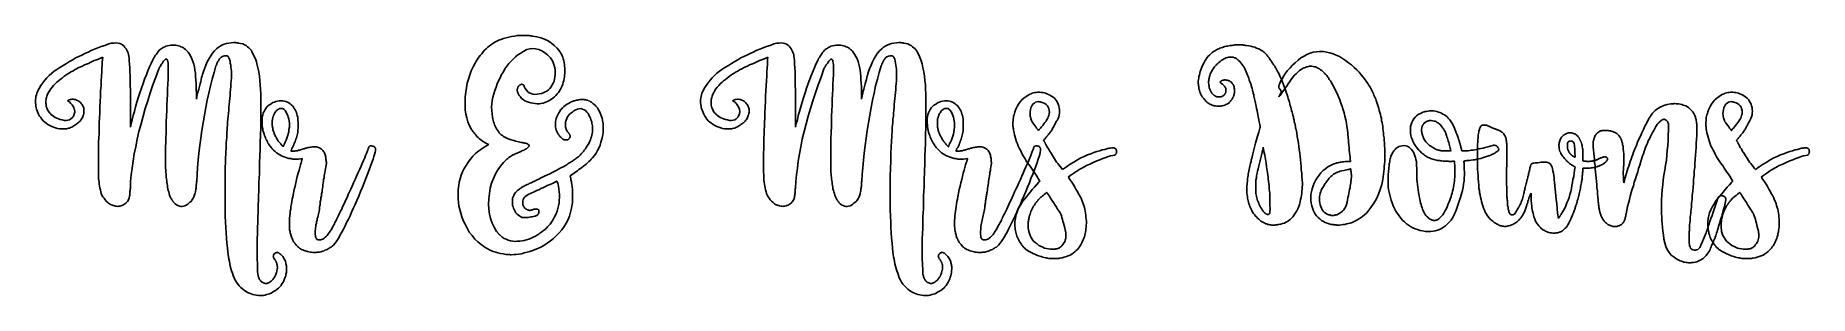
# Model space of a CAD drawing. Extents: x -3.57 to 4.11, y -0.34 to 0.79.
import ezdxf

# ---------------------------------------------------------------- set-up
doc = ezdxf.new("R2010")
doc.units = 0

msp = doc.modelspace()

# ---------------------------------------------------------------- linework, layer by layer
at = {"color": 0}
for p, q in [((-1.564941, 0.767578, 0.5), (-1.556152, 0.770508, 0.5)), ((-1.556152, 0.770508, 0.5), (-1.54541, 0.775391, 0.5)), ((-1.54541, 0.775391, 0.5), (-1.533691, 0.77832, 0.5)), ((-1.533691, 0.77832, 0.5), (-1.521973, 0.78125, 0.5)), ((-1.521973, 0.78125, 0.5), (-1.510254, 0.783203, 0.5)), ((-1.510254, 0.783203, 0.5), (-1.497559, 0.785156, 0.5)), ((-1.497559, 0.785156, 0.5), (-1.48584, 0.787109, 0.5)), ((-1.48584, 0.787109, 0.5), (-1.473145, 0.788086, 0.5)), ((-1.473145, 0.788086, 0.5), (-1.460449, 0.788086, 0.5)), ((-1.460449, 0.788086, 0.5), (-1.45459, 0.788086, 0.5)), ((-1.45459, 0.788086, 0.5), (-1.449707, 0.788086, 0.5)), ((-1.449707, 0.788086, 0.5), (-1.444824, 0.787109, 0.5)), ((-1.444824, 0.787109, 0.5), (-1.439941, 0.787109, 0.5)), ((-1.439941, 0.787109, 0.5), (-1.434082, 0.787109, 0.5)), ((-1.434082, 0.787109, 0.5), (-1.429199, 0.786133, 0.5)), ((-1.429199, 0.786133, 0.5), (-1.42334, 0.786133, 0.5)), ((-1.42334, 0.786133, 0.5), (-1.418457, 0.785156, 0.5)), ((-1.418457, 0.785156, 0.5), (-1.399902, 0.782227, 0.5)), ((-1.399902, 0.782227, 0.5), (-1.383301, 0.77832, 0.5)), ((-1.383301, 0.77832, 0.5), (-1.366699, 0.771484, 0.5)), ((-1.366699, 0.771484, 0.5), (-1.351074, 0.764648, 0.5)), ((-3.397949, 0.69043, 0.5), (-3.384277, 0.697266, 0.5)), ((-3.384277, 0.697266, 0.5), (-3.371582, 0.703125, 0.5)), ((-3.371582, 0.703125, 0.5), (-3.35791, 0.709961, 0.5)), ((-3.35791, 0.709961, 0.5), (-3.344238, 0.71582, 0.5)), ((-3.344238, 0.71582, 0.5), (-3.330566, 0.722656, 0.5)), ((-3.330566, 0.722656, 0.5), (-3.315918, 0.728516, 0.5)), ((-3.315918, 0.728516, 0.5), (-3.30127, 0.734375, 0.5)), ((-3.30127, 0.734375, 0.5), (-3.286621, 0.740234, 0.5)), ((-3.280762, 0.693359, 0.5), (-3.289551, 0.689453, 0.5)), ((-3.286621, 0.740234, 0.5), (-3.270996, 0.745117, 0.5)), ((-3.281738, 0.688477, 0.5), (-3.280762, 0.692383, 0.5)), ((-3.280762, 0.692383, 0.5), (-3.280762, 0.693359, 0.5)), ((-3.270996, 0.745117, 0.5), (-3.254395, 0.750977, 0.5)), ((-3.254395, 0.750977, 0.5), (-3.243652, 0.753906, 0.5)), ((-3.243652, 0.753906, 0.5), (-3.23291, 0.754883, 0.5)), ((-3.23291, 0.754883, 0.5), (-3.223145, 0.755859, 0.5)), ((-3.223145, 0.755859, 0.5), (-3.214355, 0.754883, 0.5)), ((-3.214355, 0.754883, 0.5), (-3.206543, 0.75293, 0.5)), ((-3.206543, 0.75293, 0.5), (-3.199707, 0.75, 0.5)), ((-3.199707, 0.75, 0.5), (-3.192871, 0.746094, 0.5)), ((-3.192871, 0.746094, 0.5), (-3.187988, 0.741211, 0.5)), ((-3.187988, 0.741211, 0.5), (-3.184082, 0.735352, 0.5)), ((-3.184082, 0.735352, 0.5), (-3.179199, 0.729492, 0.5)), ((-3.179199, 0.729492, 0.5), (-3.17627, 0.723633, 0.5)), ((-3.17627, 0.723633, 0.5), (-3.17334, 0.717773, 0.5)), ((-3.17334, 0.717773, 0.5), (-3.17041, 0.710938, 0.5)), ((-3.17041, 0.710938, 0.5), (-3.168457, 0.705078, 0.5)), ((-3.168457, 0.705078, 0.5), (-3.16748, 0.698242, 0.5)), ((-3.16748, 0.698242, 0.5), (-3.166504, 0.691406, 0.5)), ((-3.061035, 0.6875, 0.5), (-3.057129, 0.692383, 0.5)), ((-3.057129, 0.692383, 0.5), (-3.054199, 0.698242, 0.5)), ((-3.054199, 0.698242, 0.5), (-3.05127, 0.702148, 0.5)), ((-3.05127, 0.702148, 0.5), (-3.04834, 0.707031, 0.5)), ((-3.04834, 0.707031, 0.5), (-3.04541, 0.711914, 0.5)), ((-3.04541, 0.711914, 0.5), (-3.04248, 0.71582, 0.5)), ((-3.04248, 0.71582, 0.5), (-3.038574, 0.719727, 0.5)), ((-3.038574, 0.719727, 0.5), (-3.035645, 0.723633, 0.5)), ((-3.035645, 0.723633, 0.5), (-3.031738, 0.727539, 0.5)), ((-3.031738, 0.727539, 0.5), (-3.026855, 0.730469, 0.5)), ((-3.026855, 0.730469, 0.5), (-3.022949, 0.733398, 0.5)), ((-3.022949, 0.733398, 0.5), (-3.018066, 0.736328, 0.5)), ((-3.018066, 0.736328, 0.5), (-3.012207, 0.739258, 0.5)), ((-3.012207, 0.739258, 0.5), (-3.007324, 0.741211, 0.5)), ((-3.007324, 0.741211, 0.5), (-3.000488, 0.743164, 0.5)), ((-3.000488, 0.743164, 0.5), (-2.992676, 0.745117, 0.5)), ((-2.992676, 0.745117, 0.5), (-2.98584, 0.746094, 0.5)), ((-2.98584, 0.746094, 0.5), (-2.978027, 0.746094, 0.5)), ((-2.978027, 0.746094, 0.5), (-2.971191, 0.746094, 0.5)), ((-2.971191, 0.746094, 0.5), (-2.964355, 0.746094, 0.5)), ((-2.964355, 0.746094, 0.5), (-2.958496, 0.745117, 0.5)), ((-2.958496, 0.745117, 0.5), (-2.952637, 0.743164, 0.5)), ((-2.952637, 0.743164, 0.5), (-2.946777, 0.741211, 0.5)), ((-2.946777, 0.741211, 0.5), (-2.941895, 0.739258, 0.5)), ((-2.941895, 0.739258, 0.5), (-2.936035, 0.737305, 0.5)), ((-2.936035, 0.737305, 0.5), (-2.931152, 0.734375, 0.5)), ((-2.931152, 0.734375, 0.5), (-2.927246, 0.731445, 0.5)), ((-2.927246, 0.731445, 0.5), (-2.922363, 0.727539, 0.5)), ((-2.922363, 0.727539, 0.5), (-2.918457, 0.723633, 0.5)), ((-2.918457, 0.723633, 0.5), (-2.914551, 0.719727, 0.5)), ((-2.914551, 0.719727, 0.5), (-2.910645, 0.71582, 0.5)), ((-2.910645, 0.71582, 0.5), (-2.904785, 0.707031, 0.5)), ((-2.904785, 0.707031, 0.5), (-2.898926, 0.697266, 0.5)), ((-2.898926, 0.697266, 0.5), (-2.894043, 0.686523, 0.5)), ((-2.819824, 0.6875, 0.5), (-2.812988, 0.699219, 0.5)), ((-2.812988, 0.699219, 0.5), (-2.805176, 0.710938, 0.5)), ((-2.805176, 0.710938, 0.5), (-2.796387, 0.720703, 0.5)), ((-2.796387, 0.720703, 0.5), (-2.787598, 0.729492, 0.5)), ((-2.787598, 0.729492, 0.5), (-2.780762, 0.736328, 0.5)), ((-2.780762, 0.736328, 0.5), (-2.771973, 0.741211, 0.5)), ((-2.771973, 0.741211, 0.5), (-2.76416, 0.746094, 0.5)), ((-2.769043, 0.692383, 0.5), (-2.770996, 0.69043, 0.5)), ((-2.76709, 0.694336, 0.5), (-2.769043, 0.692383, 0.5)), ((-2.765137, 0.695313, 0.5), (-2.76709, 0.694336, 0.5)), ((-2.758301, 0.698242, 0.5), (-2.765137, 0.695313, 0.5)), ((-2.76416, 0.746094, 0.5), (-2.754395, 0.75, 0.5)), ((-2.752441, 0.700195, 0.5), (-2.758301, 0.698242, 0.5)), ((-2.754395, 0.75, 0.5), (-2.744629, 0.75293, 0.5)), ((-2.746582, 0.700195, 0.5), (-2.752441, 0.700195, 0.5)), ((-2.741699, 0.699219, 0.5), (-2.746582, 0.700195, 0.5)), ((-2.744629, 0.75293, 0.5), (-2.734863, 0.754883, 0.5)), ((-2.737793, 0.696289, 0.5), (-2.741699, 0.699219, 0.5)), ((-2.733887, 0.691406, 0.5), (-2.737793, 0.696289, 0.5)), ((-2.734863, 0.754883, 0.5), (-2.724121, 0.755859, 0.5)), ((-2.724121, 0.755859, 0.5), (-2.713379, 0.756836, 0.5)), ((-2.713379, 0.756836, 0.5), (-2.710449, 0.756836, 0.5)), ((-2.710449, 0.756836, 0.5), (-2.70752, 0.756836, 0.5)), ((-2.70752, 0.756836, 0.5), (-2.705566, 0.756836, 0.5)), ((-2.705566, 0.756836, 0.5), (-2.702637, 0.755859, 0.5)), ((-2.702637, 0.755859, 0.5), (-2.700684, 0.755859, 0.5)), ((-2.700684, 0.755859, 0.5), (-2.697754, 0.755859, 0.5)), ((-2.697754, 0.755859, 0.5), (-2.694824, 0.755859, 0.5)), ((-2.694824, 0.755859, 0.5), (-2.691895, 0.754883, 0.5)), ((-2.691895, 0.754883, 0.5), (-2.683105, 0.75293, 0.5)), ((-2.683105, 0.75293, 0.5), (-2.674316, 0.750977, 0.5)), ((-2.674316, 0.750977, 0.5), (-2.666504, 0.74707, 0.5)), ((-2.666504, 0.74707, 0.5), (-2.659668, 0.744141, 0.5)), ((-2.659668, 0.744141, 0.5), (-2.653809, 0.739258, 0.5)), ((-2.653809, 0.739258, 0.5), (-2.647949, 0.734375, 0.5)), ((-2.647949, 0.734375, 0.5), (-2.643066, 0.729492, 0.5)), ((-2.643066, 0.729492, 0.5), (-2.638184, 0.723633, 0.5)), ((-2.638184, 0.723633, 0.5), (-2.634277, 0.717773, 0.5)), ((-2.634277, 0.717773, 0.5), (-2.631348, 0.710938, 0.5)), ((-2.631348, 0.710938, 0.5), (-2.627441, 0.704102, 0.5)), ((-2.627441, 0.704102, 0.5), (-2.624512, 0.697266, 0.5)), ((-2.624512, 0.697266, 0.5), (-2.620605, 0.689453, 0.5)), ((-1.657715, 0.685547, 0.5), (-1.651855, 0.693359, 0.5)), ((-1.651855, 0.693359, 0.5), (-1.645996, 0.701172, 0.5)), ((-1.645996, 0.701172, 0.5), (-1.63916, 0.708984, 0.5)), ((-1.63916, 0.708984, 0.5), (-1.633301, 0.716797, 0.5)), ((-1.633301, 0.716797, 0.5), (-1.626465, 0.723633, 0.5)), ((-1.626465, 0.723633, 0.5), (-1.619629, 0.730469, 0.5)), ((-1.619629, 0.730469, 0.5), (-1.612793, 0.737305, 0.5)), ((-1.612793, 0.737305, 0.5), (-1.60498, 0.743164, 0.5)), ((-1.60498, 0.743164, 0.5), (-1.597168, 0.749023, 0.5)), ((-1.597168, 0.749023, 0.5), (-1.589355, 0.753906, 0.5)), ((-1.589355, 0.753906, 0.5), (-1.581543, 0.758789, 0.5)), ((-1.581543, 0.758789, 0.5), (-1.57373, 0.763672, 0.5)), ((-1.57373, 0.763672, 0.5), (-1.564941, 0.767578, 0.5)), ((-1.492676, 0.695313, 0.5), (-1.503418, 0.685547, 0.5)), ((-1.481934, 0.704102, 0.5), (-1.492676, 0.695313, 0.5)), ((-1.469238, 0.711914, 0.5), (-1.481934, 0.704102, 0.5)), ((-1.456543, 0.719727, 0.5), (-1.469238, 0.711914, 0.5)), ((-1.443848, 0.726563, 0.5), (-1.456543, 0.719727, 0.5)), ((-1.431152, 0.730469, 0.5), (-1.443848, 0.726563, 0.5)), ((-1.418457, 0.731445, 0.5), (-1.431152, 0.730469, 0.5)), ((-1.405762, 0.730469, 0.5), (-1.418457, 0.731445, 0.5)), ((-1.39209, 0.727539, 0.5), (-1.405762, 0.730469, 0.5)), ((-1.379395, 0.72168, 0.5), (-1.39209, 0.727539, 0.5)), ((-1.366699, 0.713867, 0.5), (-1.379395, 0.72168, 0.5)), ((-1.354004, 0.704102, 0.5), (-1.366699, 0.713867, 0.5)), ((-1.347168, 0.697266, 0.5), (-1.354004, 0.704102, 0.5)), ((-1.351074, 0.764648, 0.5), (-1.337402, 0.754883, 0.5)), ((-1.341309, 0.69043, 0.5), (-1.347168, 0.697266, 0.5)), ((-1.337402, 0.754883, 0.5), (-1.324707, 0.745117, 0.5)), ((-1.324707, 0.745117, 0.5), (-1.312012, 0.732422, 0.5)), ((-1.312012, 0.732422, 0.5), (-1.30127, 0.71875, 0.5)), ((-1.30127, 0.71875, 0.5), (-1.297363, 0.712891, 0.5)), ((-1.297363, 0.712891, 0.5), (-1.293457, 0.707031, 0.5)), ((-1.293457, 0.707031, 0.5), (-1.290527, 0.700195, 0.5)), ((-1.290527, 0.700195, 0.5), (-1.287598, 0.693359, 0.5)), ((-1.287598, 0.693359, 0.5), (-1.285645, 0.685547, 0.5)), ((-0.51709, 0.69043, 0.5), (-0.503418, 0.697266, 0.5)), ((-0.503418, 0.697266, 0.5), (-0.490723, 0.703125, 0.5)), ((-0.490723, 0.703125, 0.5), (-0.477051, 0.709961, 0.5)), ((-0.477051, 0.709961, 0.5), (-0.463379, 0.71582, 0.5)), ((-0.463379, 0.71582, 0.5), (-0.449707, 0.722656, 0.5)), ((-0.449707, 0.722656, 0.5), (-0.435059, 0.728516, 0.5)), ((-0.435059, 0.728516, 0.5), (-0.42041, 0.734375, 0.5)), ((-0.42041, 0.734375, 0.5), (-0.405762, 0.740234, 0.5)), ((-0.399902, 0.693359, 0.5), (-0.408691, 0.689453, 0.5)), ((-0.405762, 0.740234, 0.5), (-0.390137, 0.745117, 0.5)), ((-0.400879, 0.688477, 0.5), (-0.399902, 0.692383, 0.5)), ((-0.399902, 0.692383, 0.5), (-0.399902, 0.693359, 0.5)), ((-0.390137, 0.745117, 0.5), (-0.373535, 0.750977, 0.5)), ((-0.373535, 0.750977, 0.5), (-0.362793, 0.753906, 0.5)), ((-0.362793, 0.753906, 0.5), (-0.352051, 0.754883, 0.5)), ((-0.352051, 0.754883, 0.5), (-0.342285, 0.755859, 0.5)), ((-0.342285, 0.755859, 0.5), (-0.333496, 0.754883, 0.5)), ((-0.333496, 0.754883, 0.5), (-0.325684, 0.75293, 0.5)), ((-0.325684, 0.75293, 0.5), (-0.318848, 0.75, 0.5)), ((-0.318848, 0.75, 0.5), (-0.312012, 0.746094, 0.5)), ((-0.312012, 0.746094, 0.5), (-0.307129, 0.741211, 0.5)), ((-0.307129, 0.741211, 0.5), (-0.303223, 0.735352, 0.5)), ((-0.303223, 0.735352, 0.5), (-0.29834, 0.729492, 0.5)), ((-0.29834, 0.729492, 0.5), (-0.29541, 0.723633, 0.5)), ((-0.29541, 0.723633, 0.5), (-0.29248, 0.717773, 0.5)), ((-0.29248, 0.717773, 0.5), (-0.289551, 0.710938, 0.5)), ((-0.289551, 0.710938, 0.5), (-0.287598, 0.705078, 0.5)), ((-0.287598, 0.705078, 0.5), (-0.286621, 0.698242, 0.5)), ((-0.286621, 0.698242, 0.5), (-0.285645, 0.691406, 0.5)), ((-0.180176, 0.6875, 0.5), (-0.17627, 0.692383, 0.5)), ((-0.17627, 0.692383, 0.5), (-0.17334, 0.698242, 0.5)), ((-0.17334, 0.698242, 0.5), (-0.17041, 0.702148, 0.5)), ((-0.17041, 0.702148, 0.5), (-0.16748, 0.707031, 0.5)), ((-0.16748, 0.707031, 0.5), (-0.164551, 0.711914, 0.5)), ((-0.164551, 0.711914, 0.5), (-0.161621, 0.71582, 0.5)), ((-0.161621, 0.71582, 0.5), (-0.157715, 0.719727, 0.5)), ((-0.157715, 0.719727, 0.5), (-0.154785, 0.723633, 0.5)), ((-0.154785, 0.723633, 0.5), (-0.150879, 0.727539, 0.5)), ((-0.150879, 0.727539, 0.5), (-0.145996, 0.730469, 0.5)), ((-0.145996, 0.730469, 0.5), (-0.14209, 0.733398, 0.5)), ((-0.14209, 0.733398, 0.5), (-0.137207, 0.736328, 0.5)), ((-0.137207, 0.736328, 0.5), (-0.131348, 0.739258, 0.5)), ((-0.131348, 0.739258, 0.5), (-0.126465, 0.741211, 0.5)), ((-0.126465, 0.741211, 0.5), (-0.119629, 0.743164, 0.5)), ((-0.119629, 0.743164, 0.5), (-0.111816, 0.745117, 0.5)), ((-0.111816, 0.745117, 0.5), (-0.10498, 0.746094, 0.5)), ((-0.10498, 0.746094, 0.5), (-0.097168, 0.746094, 0.5)), ((-0.097168, 0.746094, 0.5), (-0.090332, 0.746094, 0.5)), ((-0.090332, 0.746094, 0.5), (-0.083496, 0.746094, 0.5)), ((-0.083496, 0.746094, 0.5), (-0.077637, 0.745117, 0.5)), ((-0.077637, 0.745117, 0.5), (-0.071777, 0.743164, 0.5)), ((-0.071777, 0.743164, 0.5), (-0.065918, 0.741211, 0.5)), ((-0.065918, 0.741211, 0.5), (-0.061035, 0.739258, 0.5)), ((-0.061035, 0.739258, 0.5), (-0.055176, 0.737305, 0.5)), ((-0.055176, 0.737305, 0.5), (-0.050293, 0.734375, 0.5)), ((-0.050293, 0.734375, 0.5), (-0.046387, 0.731445, 0.5)), ((-0.046387, 0.731445, 0.5), (-0.041504, 0.727539, 0.5)), ((-0.041504, 0.727539, 0.5), (-0.037598, 0.723633, 0.5)), ((-0.037598, 0.723633, 0.5), (-0.033691, 0.719727, 0.5)), ((-0.033691, 0.719727, 0.5), (-0.029785, 0.71582, 0.5)), ((-0.029785, 0.71582, 0.5), (-0.023926, 0.707031, 0.5)), ((-0.023926, 0.707031, 0.5), (-0.018066, 0.697266, 0.5)), ((-0.018066, 0.697266, 0.5), (-0.013184, 0.686523, 0.5)), ((0.061035, 0.6875, 0.5), (0.067871, 0.699219, 0.5)), ((0.067871, 0.699219, 0.5), (0.075684, 0.710938, 0.5)), ((0.075684, 0.710938, 0.5), (0.084473, 0.720703, 0.5)), ((0.084473, 0.720703, 0.5), (0.093262, 0.729492, 0.5)), ((0.093262, 0.729492, 0.5), (0.100098, 0.736328, 0.5)), ((0.100098, 0.736328, 0.5), (0.108887, 0.741211, 0.5)), ((0.108887, 0.741211, 0.5), (0.116699, 0.746094, 0.5)), ((0.111816, 0.692383, 0.5), (0.109863, 0.69043, 0.5)), ((0.11377, 0.694336, 0.5), (0.111816, 0.692383, 0.5)), ((0.115723, 0.695313, 0.5), (0.11377, 0.694336, 0.5)), ((0.122559, 0.698242, 0.5), (0.115723, 0.695313, 0.5)), ((0.116699, 0.746094, 0.5), (0.126465, 0.75, 0.5)), ((0.128418, 0.700195, 0.5), (0.122559, 0.698242, 0.5)), ((0.126465, 0.75, 0.5), (0.13623, 0.75293, 0.5)), ((0.134277, 0.700195, 0.5), (0.128418, 0.700195, 0.5)), ((0.13916, 0.699219, 0.5), (0.134277, 0.700195, 0.5)), ((0.13623, 0.75293, 0.5), (0.145996, 0.754883, 0.5)), ((0.143066, 0.696289, 0.5), (0.13916, 0.699219, 0.5)), ((0.146973, 0.691406, 0.5), (0.143066, 0.696289, 0.5)), ((0.145996, 0.754883, 0.5), (0.156738, 0.755859, 0.5)), ((0.156738, 0.755859, 0.5), (0.16748, 0.756836, 0.5)), ((0.16748, 0.756836, 0.5), (0.17041, 0.756836, 0.5)), ((0.17041, 0.756836, 0.5), (0.17334, 0.756836, 0.5)), ((0.17334, 0.756836, 0.5), (0.175293, 0.756836, 0.5)), ((0.175293, 0.756836, 0.5), (0.178223, 0.755859, 0.5)), ((0.178223, 0.755859, 0.5), (0.180176, 0.755859, 0.5)), ((0.180176, 0.755859, 0.5), (0.183105, 0.755859, 0.5)), ((0.183105, 0.755859, 0.5), (0.186035, 0.755859, 0.5)), ((0.186035, 0.755859, 0.5), (0.188965, 0.754883, 0.5)), ((0.188965, 0.754883, 0.5), (0.197754, 0.75293, 0.5)), ((0.197754, 0.75293, 0.5), (0.206543, 0.750977, 0.5)), ((0.206543, 0.750977, 0.5), (0.214355, 0.74707, 0.5)), ((0.214355, 0.74707, 0.5), (0.221191, 0.744141, 0.5)), ((0.221191, 0.744141, 0.5), (0.227051, 0.739258, 0.5)), ((0.227051, 0.739258, 0.5), (0.23291, 0.734375, 0.5)), ((0.23291, 0.734375, 0.5), (0.237793, 0.729492, 0.5)), ((0.237793, 0.729492, 0.5), (0.242676, 0.723633, 0.5)), ((0.242676, 0.723633, 0.5), (0.246582, 0.717773, 0.5)), ((0.246582, 0.717773, 0.5), (0.249512, 0.710938, 0.5)), ((0.249512, 0.710938, 0.5), (0.253418, 0.704102, 0.5)), ((0.253418, 0.704102, 0.5), (0.256348, 0.697266, 0.5)), ((0.256348, 0.697266, 0.5), (0.260254, 0.689453, 0.5)), ((1.500488, 0.688477, 0.5), (1.506348, 0.696289, 0.5)), ((1.506348, 0.696289, 0.5), (1.513184, 0.703125, 0.5)), ((1.513184, 0.703125, 0.5), (1.52002, 0.709961, 0.5)), ((1.52002, 0.709961, 0.5), (1.524902, 0.713867, 0.5)), ((1.524902, 0.713867, 0.5), (1.528809, 0.716797, 0.5)), ((1.528809, 0.716797, 0.5), (1.533691, 0.719727, 0.5)), ((1.533691, 0.719727, 0.5), (1.538574, 0.722656, 0.5)), ((1.538574, 0.722656, 0.5), (1.543457, 0.725586, 0.5)), ((1.543457, 0.725586, 0.5), (1.54834, 0.728516, 0.5)), ((1.54834, 0.728516, 0.5), (1.553223, 0.730469, 0.5)), ((1.553223, 0.730469, 0.5), (1.558105, 0.732422, 0.5)), ((1.558105, 0.732422, 0.5), (1.563965, 0.734375, 0.5)), ((1.563965, 0.734375, 0.5), (1.568848, 0.736328, 0.5)), ((1.568848, 0.736328, 0.5), (1.574707, 0.738281, 0.5)), ((1.574707, 0.738281, 0.5), (1.57959, 0.740234, 0.5)), ((1.57959, 0.740234, 0.5), (1.585449, 0.741211, 0.5)), ((1.590332, 0.692383, 0.5), (1.584473, 0.691406, 0.5)), ((1.585449, 0.741211, 0.5), (1.590332, 0.742188, 0.5)), ((1.590332, 0.742188, 0.5), (1.596191, 0.743164, 0.5)), ((1.595215, 0.694336, 0.5), (1.590332, 0.692383, 0.5)), ((1.601074, 0.694336, 0.5), (1.595215, 0.694336, 0.5)), ((1.596191, 0.743164, 0.5), (1.602051, 0.744141, 0.5)), ((1.605957, 0.694336, 0.5), (1.601074, 0.694336, 0.5)), ((1.602051, 0.744141, 0.5), (1.605957, 0.745117, 0.5)), ((1.605957, 0.745117, 0.5), (1.61084, 0.745117, 0.5)), ((1.611816, 0.694336, 0.5), (1.605957, 0.694336, 0.5)), ((1.61084, 0.745117, 0.5), (1.615723, 0.746094, 0.5)), ((1.61377, 0.694336, 0.5), (1.611816, 0.694336, 0.5)), ((1.614746, 0.693359, 0.5), (1.61377, 0.694336, 0.5)), ((1.616699, 0.693359, 0.5), (1.614746, 0.693359, 0.5)), ((1.615723, 0.746094, 0.5), (1.620605, 0.746094, 0.5)), ((1.618652, 0.692383, 0.5), (1.616699, 0.693359, 0.5)), ((1.620605, 0.691406, 0.5), (1.618652, 0.692383, 0.5)), ((1.620605, 0.746094, 0.5), (1.624512, 0.74707, 0.5)), ((1.624512, 0.74707, 0.5), (1.629395, 0.74707, 0.5)), ((1.629395, 0.74707, 0.5), (1.634277, 0.74707, 0.5)), ((1.634277, 0.74707, 0.5), (1.63916, 0.74707, 0.5)), ((1.63916, 0.74707, 0.5), (1.644043, 0.74707, 0.5)), ((1.644043, 0.74707, 0.5), (1.647949, 0.74707, 0.5)), ((1.647949, 0.74707, 0.5), (1.651855, 0.74707, 0.5)), ((1.651855, 0.74707, 0.5), (1.656738, 0.74707, 0.5)), ((1.656738, 0.74707, 0.5), (1.660645, 0.746094, 0.5)), ((1.660645, 0.746094, 0.5), (1.664551, 0.746094, 0.5)), ((1.664551, 0.746094, 0.5), (1.669434, 0.745117, 0.5)), ((1.669434, 0.745117, 0.5), (1.67334, 0.745117, 0.5)), ((1.67334, 0.745117, 0.5), (1.683105, 0.743164, 0.5)), ((1.683105, 0.743164, 0.5), (1.691895, 0.742188, 0.5)), ((1.691895, 0.742188, 0.5), (1.700684, 0.739258, 0.5)), ((1.700684, 0.739258, 0.5), (1.709473, 0.737305, 0.5)), ((1.709473, 0.737305, 0.5), (1.717285, 0.733398, 0.5)), ((1.717285, 0.733398, 0.5), (1.726074, 0.730469, 0.5)), ((1.726074, 0.730469, 0.5), (1.733887, 0.725586, 0.5)), ((1.733887, 0.725586, 0.5), (1.741699, 0.72168, 0.5)), ((1.741699, 0.72168, 0.5), (1.741699, 0.72168, 0.5)), ((1.741699, 0.72168, 0.5), (1.741699, 0.72168, 0.5)), ((1.741699, 0.72168, 0.5), (1.742676, 0.72168, 0.5)), ((1.742676, 0.72168, 0.5), (1.742676, 0.720703, 0.5)), ((1.742676, 0.720703, 0.5), (1.742676, 0.720703, 0.5)), ((1.742676, 0.720703, 0.5), (1.743652, 0.720703, 0.5)), ((1.743652, 0.720703, 0.5), (1.743652, 0.719727, 0.5)), ((1.743652, 0.720703, 0.5), (1.743652, 0.720703, 0.5)), ((1.743652, 0.719727, 0.5), (1.744629, 0.719727, 0.5)), ((1.744629, 0.719727, 0.5), (1.744629, 0.71875, 0.5)), ((1.744629, 0.719727, 0.5), (1.744629, 0.719727, 0.5)), ((1.744629, 0.71875, 0.5), (1.745605, 0.71875, 0.5)), ((1.745605, 0.71875, 0.5), (1.745605, 0.71875, 0.5)), ((1.745605, 0.71875, 0.5), (1.748535, 0.71582, 0.5)), ((1.748535, 0.71582, 0.5), (1.751465, 0.713867, 0.5)), ((1.751465, 0.713867, 0.5), (1.754395, 0.710938, 0.5)), ((1.754395, 0.710938, 0.5), (1.756348, 0.708008, 0.5)), ((1.756348, 0.708008, 0.5), (1.759277, 0.705078, 0.5)), ((1.759277, 0.705078, 0.5), (1.76123, 0.702148, 0.5)), ((1.76123, 0.702148, 0.5), (1.76416, 0.699219, 0.5)), ((1.76416, 0.699219, 0.5), (1.766113, 0.696289, 0.5)), ((1.766113, 0.696289, 0.5), (1.769043, 0.693359, 0.5)), ((1.769043, 0.693359, 0.5), (1.770996, 0.69043, 0.5)), ((1.908691, 0.69043, 0.5), (1.922363, 0.698242, 0.5)), ((1.922363, 0.698242, 0.5), (1.935059, 0.705078, 0.5)), ((1.935059, 0.705078, 0.5), (1.94873, 0.710938, 0.5)), ((1.94873, 0.710938, 0.5), (1.961426, 0.714844, 0.5)), ((1.961426, 0.714844, 0.5), (1.976074, 0.716797, 0.5)), ((1.976074, 0.716797, 0.5), (1.989746, 0.717773, 0.5)), ((1.989746, 0.717773, 0.5), (1.990723, 0.717773, 0.5)), ((1.989746, 0.717773, 0.5), (1.989746, 0.717773, 0.5)), ((1.990723, 0.717773, 0.5), (1.991699, 0.717773, 0.5)), ((1.990723, 0.717773, 0.5), (1.990723, 0.717773, 0.5)), ((1.991699, 0.717773, 0.5), (1.991699, 0.717773, 0.5)), ((1.991699, 0.717773, 0.5), (1.992676, 0.717773, 0.5)), ((1.992676, 0.717773, 0.5), (2.006348, 0.717773, 0.5)), ((2.006348, 0.717773, 0.5), (2.02002, 0.71582, 0.5)), ((2.02002, 0.71582, 0.5), (2.033691, 0.712891, 0.5)), ((2.033691, 0.712891, 0.5), (2.04834, 0.708984, 0.5)), ((2.04834, 0.708984, 0.5), (2.062012, 0.703125, 0.5)), ((2.062012, 0.703125, 0.5), (2.075684, 0.696289, 0.5)), ((2.075684, 0.696289, 0.5), (2.088379, 0.688477, 0.5)), ((-3.512207, 0.614258, 0.5), (-3.501465, 0.624023, 0.5)), ((-3.501465, 0.624023, 0.5), (-3.490723, 0.632813, 0.5)), ((-3.490723, 0.632813, 0.5), (-3.47998, 0.640625, 0.5)), ((-3.47998, 0.640625, 0.5), (-3.466309, 0.649414, 0.5)), ((-3.466309, 0.649414, 0.5), (-3.45166, 0.658203, 0.5)), ((-3.45166, 0.658203, 0.5), (-3.437988, 0.666992, 0.5)), ((-3.440918, 0.615234, 0.5), (-3.44873, 0.609375, 0.5)), ((-3.434082, 0.620117, 0.5), (-3.440918, 0.615234, 0.5)), ((-3.437988, 0.666992, 0.5), (-3.424316, 0.674805, 0.5)), ((-3.42627, 0.625, 0.5), (-3.434082, 0.620117, 0.5)), ((-3.418457, 0.629883, 0.5), (-3.42627, 0.625, 0.5)), ((-3.424316, 0.674805, 0.5), (-3.410645, 0.682617, 0.5)), ((-3.410645, 0.633789, 0.5), (-3.418457, 0.629883, 0.5)), ((-3.410645, 0.682617, 0.5), (-3.397949, 0.69043, 0.5)), ((-3.402832, 0.638672, 0.5), (-3.410645, 0.633789, 0.5)), ((-3.394043, 0.642578, 0.5), (-3.402832, 0.638672, 0.5)), ((-3.38623, 0.647461, 0.5), (-3.394043, 0.642578, 0.5)), ((-3.377441, 0.651367, 0.5), (-3.38623, 0.647461, 0.5)), ((-3.368652, 0.655273, 0.5), (-3.377441, 0.651367, 0.5)), ((-3.359863, 0.660156, 0.5), (-3.368652, 0.655273, 0.5)), ((-3.351074, 0.664063, 0.5), (-3.359863, 0.660156, 0.5)), ((-3.342285, 0.666992, 0.5), (-3.351074, 0.664063, 0.5)), ((-3.334473, 0.670898, 0.5), (-3.342285, 0.666992, 0.5)), ((-3.325684, 0.674805, 0.5), (-3.334473, 0.670898, 0.5)), ((-3.316895, 0.678711, 0.5), (-3.325684, 0.674805, 0.5)), ((-3.308105, 0.682617, 0.5), (-3.316895, 0.678711, 0.5)), ((-3.299316, 0.685547, 0.5), (-3.308105, 0.682617, 0.5)), ((-3.289551, 0.689453, 0.5), (-3.299316, 0.685547, 0.5)), ((-3.285645, 0.611328, 0.5), (-3.284668, 0.630859, 0.5)), ((-3.284668, 0.630859, 0.5), (-3.283691, 0.647461, 0.5)), ((-3.283691, 0.647461, 0.5), (-3.282715, 0.661133, 0.5)), ((-3.282715, 0.672852, 0.5), (-3.281738, 0.681641, 0.5)), ((-3.282715, 0.661133, 0.5), (-3.282715, 0.672852, 0.5)), ((-3.281738, 0.681641, 0.5), (-3.281738, 0.688477, 0.5)), ((-3.166504, 0.691406, 0.5), (-3.165527, 0.677734, 0.5)), ((-3.165527, 0.677734, 0.5), (-3.164551, 0.663086, 0.5)), ((-3.164551, 0.663086, 0.5), (-3.163574, 0.647461, 0.5)), ((-3.163574, 0.647461, 0.5), (-3.162598, 0.629883, 0.5)), ((-3.162598, 0.629883, 0.5), (-3.161621, 0.612305, 0.5)), ((-3.099121, 0.598633, 0.5), (-3.091309, 0.617188, 0.5)), ((-3.091309, 0.617188, 0.5), (-3.084473, 0.634766, 0.5)), ((-3.084473, 0.634766, 0.5), (-3.077637, 0.651367, 0.5)), ((-3.077637, 0.651367, 0.5), (-3.070801, 0.666992, 0.5)), ((-3.070801, 0.666992, 0.5), (-3.062988, 0.681641, 0.5)), ((-3.062988, 0.681641, 0.5), (-3.061035, 0.6875, 0.5)), ((-3.037598, 0.642578, 0.5), (-3.050293, 0.607422, 0.5)), ((-3.036621, 0.645508, 0.5), (-3.037598, 0.642578, 0.5)), ((-3.034668, 0.648438, 0.5), (-3.036621, 0.645508, 0.5)), ((-3.032715, 0.651367, 0.5), (-3.034668, 0.648438, 0.5)), ((-3.030762, 0.655273, 0.5), (-3.032715, 0.651367, 0.5)), ((-3.028809, 0.65918, 0.5), (-3.030762, 0.655273, 0.5)), ((-3.025879, 0.663086, 0.5), (-3.028809, 0.65918, 0.5)), ((-3.022949, 0.666992, 0.5), (-3.025879, 0.663086, 0.5)), ((-3.02002, 0.671875, 0.5), (-3.022949, 0.666992, 0.5)), ((-3.01709, 0.676758, 0.5), (-3.02002, 0.671875, 0.5)), ((-3.01416, 0.679688, 0.5), (-3.01709, 0.676758, 0.5)), ((-3.01123, 0.682617, 0.5), (-3.01416, 0.679688, 0.5)), ((-3.008301, 0.68457, 0.5), (-3.01123, 0.682617, 0.5)), ((-3.006348, 0.68457, 0.5), (-3.008301, 0.68457, 0.5)), ((-3.003418, 0.68457, 0.5), (-3.006348, 0.68457, 0.5)), ((-3.001465, 0.682617, 0.5), (-3.003418, 0.68457, 0.5)), ((-2.999512, 0.680664, 0.5), (-3.001465, 0.682617, 0.5)), ((-2.998535, 0.675781, 0.5), (-2.999512, 0.680664, 0.5)), ((-2.997559, 0.668945, 0.5), (-2.998535, 0.675781, 0.5)), ((-2.996582, 0.660156, 0.5), (-2.997559, 0.668945, 0.5)), ((-2.997559, 0.598633, 0.5), (-2.996582, 0.617188, 0.5)), ((-2.996582, 0.648438, 0.5), (-2.996582, 0.660156, 0.5)), ((-2.996582, 0.633789, 0.5), (-2.996582, 0.648438, 0.5)), ((-2.996582, 0.617188, 0.5), (-2.996582, 0.633789, 0.5)), ((-2.894043, 0.686523, 0.5), (-2.890137, 0.675781, 0.5)), ((-2.890137, 0.675781, 0.5), (-2.88623, 0.664063, 0.5)), ((-2.88623, 0.664063, 0.5), (-2.883301, 0.651367, 0.5)), ((-2.883301, 0.651367, 0.5), (-2.881348, 0.637695, 0.5)), ((-2.881348, 0.637695, 0.5), (-2.879395, 0.624023, 0.5)), ((-2.879395, 0.624023, 0.5), (-2.878418, 0.609375, 0.5)), ((-2.850098, 0.612305, 0.5), (-2.848145, 0.618164, 0.5)), ((-2.848145, 0.618164, 0.5), (-2.847168, 0.623047, 0.5)), ((-2.847168, 0.623047, 0.5), (-2.846191, 0.626953, 0.5)), ((-2.846191, 0.626953, 0.5), (-2.840332, 0.643555, 0.5)), ((-2.840332, 0.643555, 0.5), (-2.833496, 0.65918, 0.5)), ((-2.833496, 0.65918, 0.5), (-2.827637, 0.673828, 0.5)), ((-2.827637, 0.673828, 0.5), (-2.819824, 0.6875, 0.5)), ((-2.79834, 0.62793, 0.5), (-2.806152, 0.598633, 0.5)), ((-2.790527, 0.65625, 0.5), (-2.79834, 0.62793, 0.5)), ((-2.789551, 0.658203, 0.5), (-2.790527, 0.65625, 0.5)), ((-2.787598, 0.661133, 0.5), (-2.789551, 0.658203, 0.5)), ((-2.786621, 0.663086, 0.5), (-2.787598, 0.661133, 0.5)), ((-2.785645, 0.666016, 0.5), (-2.786621, 0.663086, 0.5)), ((-2.784668, 0.668945, 0.5), (-2.785645, 0.666016, 0.5)), ((-2.782715, 0.671875, 0.5), (-2.784668, 0.668945, 0.5)), ((-2.781738, 0.674805, 0.5), (-2.782715, 0.671875, 0.5)), ((-2.779785, 0.677734, 0.5), (-2.781738, 0.674805, 0.5)), ((-2.777832, 0.680664, 0.5), (-2.779785, 0.677734, 0.5)), ((-2.775879, 0.683594, 0.5), (-2.777832, 0.680664, 0.5)), ((-2.774902, 0.686523, 0.5), (-2.775879, 0.683594, 0.5)), ((-2.772949, 0.688477, 0.5), (-2.774902, 0.686523, 0.5)), ((-2.770996, 0.69043, 0.5), (-2.772949, 0.688477, 0.5)), ((-2.730957, 0.68457, 0.5), (-2.733887, 0.691406, 0.5)), ((-2.729004, 0.676758, 0.5), (-2.730957, 0.68457, 0.5)), ((-2.728027, 0.667969, 0.5), (-2.729004, 0.676758, 0.5)), ((-2.726074, 0.65918, 0.5), (-2.728027, 0.667969, 0.5)), ((-2.725098, 0.650391, 0.5), (-2.726074, 0.65918, 0.5)), ((-2.724121, 0.641602, 0.5), (-2.725098, 0.650391, 0.5)), ((-2.723145, 0.632813, 0.5), (-2.724121, 0.641602, 0.5)), ((-2.723145, 0.623047, 0.5), (-2.723145, 0.632813, 0.5)), ((-2.723145, 0.614258, 0.5), (-2.723145, 0.623047, 0.5)), ((-2.620605, 0.689453, 0.5), (-2.617676, 0.681641, 0.5)), ((-2.617676, 0.681641, 0.5), (-2.614746, 0.673828, 0.5)), ((-2.614746, 0.673828, 0.5), (-2.612793, 0.665039, 0.5)), ((-2.612793, 0.665039, 0.5), (-2.608887, 0.647461, 0.5)), ((-2.608887, 0.647461, 0.5), (-2.60498, 0.629883, 0.5)), ((-2.60498, 0.629883, 0.5), (-2.602051, 0.611328, 0.5)), ((-1.696777, 0.598633, 0.5), (-1.690918, 0.617188, 0.5)), ((-1.690918, 0.617188, 0.5), (-1.684082, 0.634766, 0.5)), ((-1.684082, 0.634766, 0.5), (-1.67627, 0.651367, 0.5)), ((-1.67627, 0.651367, 0.5), (-1.66748, 0.667969, 0.5)), ((-1.66748, 0.667969, 0.5), (-1.662598, 0.676758, 0.5)), ((-1.662598, 0.676758, 0.5), (-1.657715, 0.685547, 0.5)), ((-1.553223, 0.618164, 0.5), (-1.559082, 0.604492, 0.5)), ((-1.54541, 0.630859, 0.5), (-1.553223, 0.618164, 0.5)), ((-1.538574, 0.643555, 0.5), (-1.54541, 0.630859, 0.5)), ((-1.530762, 0.655273, 0.5), (-1.538574, 0.643555, 0.5)), ((-1.521973, 0.666016, 0.5), (-1.530762, 0.655273, 0.5)), ((-1.513184, 0.675781, 0.5), (-1.521973, 0.666016, 0.5)), ((-1.503418, 0.685547, 0.5), (-1.513184, 0.675781, 0.5)), ((-1.335449, 0.682617, 0.5), (-1.341309, 0.69043, 0.5)), ((-1.331543, 0.674805, 0.5), (-1.335449, 0.682617, 0.5)), ((-1.327637, 0.666016, 0.5), (-1.331543, 0.674805, 0.5)), ((-1.324707, 0.657227, 0.5), (-1.327637, 0.666016, 0.5)), ((-1.322754, 0.647461, 0.5), (-1.324707, 0.657227, 0.5)), ((-1.320801, 0.637695, 0.5), (-1.322754, 0.647461, 0.5)), ((-1.321777, 0.608398, 0.5), (-1.320801, 0.618164, 0.5)), ((-1.320801, 0.62793, 0.5), (-1.320801, 0.637695, 0.5)), ((-1.320801, 0.618164, 0.5), (-1.320801, 0.62793, 0.5)), ((-1.285645, 0.685547, 0.5), (-1.283691, 0.678711, 0.5)), ((-1.283691, 0.678711, 0.5), (-1.281738, 0.670898, 0.5)), ((-1.281738, 0.670898, 0.5), (-1.280762, 0.662109, 0.5)), ((-1.280762, 0.662109, 0.5), (-1.280762, 0.654297, 0.5)), ((-1.280762, 0.654297, 0.5), (-1.279785, 0.646484, 0.5)), ((-1.279785, 0.623047, 0.5), (-1.280762, 0.615234, 0.5)), ((-1.280762, 0.615234, 0.5), (-1.280762, 0.608398, 0.5)), ((-1.279785, 0.646484, 0.5), (-1.279785, 0.638672, 0.5)), ((-1.279785, 0.638672, 0.5), (-1.279785, 0.630859, 0.5)), ((-1.279785, 0.630859, 0.5), (-1.279785, 0.623047, 0.5)), ((-0.631348, 0.614258, 0.5), (-0.620605, 0.624023, 0.5)), ((-0.620605, 0.624023, 0.5), (-0.609863, 0.632813, 0.5)), ((-0.609863, 0.632813, 0.5), (-0.599121, 0.640625, 0.5)), ((-0.599121, 0.640625, 0.5), (-0.585449, 0.649414, 0.5)), ((-0.585449, 0.649414, 0.5), (-0.570801, 0.658203, 0.5)), ((-0.570801, 0.658203, 0.5), (-0.557129, 0.666992, 0.5)), ((-0.560059, 0.615234, 0.5), (-0.567871, 0.609375, 0.5)), ((-0.553223, 0.620117, 0.5), (-0.560059, 0.615234, 0.5)), ((-0.557129, 0.666992, 0.5), (-0.543457, 0.674805, 0.5)), ((-0.54541, 0.625, 0.5), (-0.553223, 0.620117, 0.5)), ((-0.537598, 0.629883, 0.5), (-0.54541, 0.625, 0.5)), ((-0.543457, 0.674805, 0.5), (-0.529785, 0.682617, 0.5)), ((-0.529785, 0.633789, 0.5), (-0.537598, 0.629883, 0.5)), ((-0.529785, 0.682617, 0.5), (-0.51709, 0.69043, 0.5)), ((-0.521973, 0.638672, 0.5), (-0.529785, 0.633789, 0.5)), ((-0.513184, 0.642578, 0.5), (-0.521973, 0.638672, 0.5)), ((-0.505371, 0.647461, 0.5), (-0.513184, 0.642578, 0.5)), ((-0.496582, 0.651367, 0.5), (-0.505371, 0.647461, 0.5)), ((-0.487793, 0.655273, 0.5), (-0.496582, 0.651367, 0.5)), ((-0.479004, 0.660156, 0.5), (-0.487793, 0.655273, 0.5)), ((-0.470215, 0.664063, 0.5), (-0.479004, 0.660156, 0.5)), ((-0.461426, 0.666992, 0.5), (-0.470215, 0.664063, 0.5)), ((-0.453613, 0.670898, 0.5), (-0.461426, 0.666992, 0.5)), ((-0.444824, 0.674805, 0.5), (-0.453613, 0.670898, 0.5)), ((-0.436035, 0.678711, 0.5), (-0.444824, 0.674805, 0.5)), ((-0.427246, 0.682617, 0.5), (-0.436035, 0.678711, 0.5)), ((-0.418457, 0.685547, 0.5), (-0.427246, 0.682617, 0.5)), ((-0.408691, 0.689453, 0.5), (-0.418457, 0.685547, 0.5)), ((-0.404785, 0.611328, 0.5), (-0.403809, 0.630859, 0.5)), ((-0.403809, 0.630859, 0.5), (-0.402832, 0.647461, 0.5)), ((-0.402832, 0.647461, 0.5), (-0.401855, 0.661133, 0.5)), ((-0.401855, 0.672852, 0.5), (-0.400879, 0.681641, 0.5)), ((-0.401855, 0.661133, 0.5), (-0.401855, 0.672852, 0.5)), ((-0.400879, 0.681641, 0.5), (-0.400879, 0.688477, 0.5)), ((-0.285645, 0.691406, 0.5), (-0.284668, 0.677734, 0.5)), ((-0.284668, 0.677734, 0.5), (-0.283691, 0.663086, 0.5)), ((-0.283691, 0.663086, 0.5), (-0.282715, 0.647461, 0.5)), ((-0.282715, 0.647461, 0.5), (-0.281738, 0.629883, 0.5)), ((-0.281738, 0.629883, 0.5), (-0.280762, 0.612305, 0.5)), ((-0.218262, 0.598633, 0.5), (-0.210449, 0.617188, 0.5)), ((-0.210449, 0.617188, 0.5), (-0.203613, 0.634766, 0.5)), ((-0.203613, 0.634766, 0.5), (-0.196777, 0.651367, 0.5)), ((-0.196777, 0.651367, 0.5), (-0.189941, 0.666992, 0.5)), ((-0.189941, 0.666992, 0.5), (-0.182129, 0.681641, 0.5)), ((-0.182129, 0.681641, 0.5), (-0.180176, 0.6875, 0.5)), ((-0.156738, 0.642578, 0.5), (-0.169434, 0.607422, 0.5)), ((-0.155762, 0.645508, 0.5), (-0.156738, 0.642578, 0.5)), ((-0.153809, 0.648438, 0.5), (-0.155762, 0.645508, 0.5)), ((-0.151855, 0.651367, 0.5), (-0.153809, 0.648438, 0.5)), ((-0.149902, 0.655273, 0.5), (-0.151855, 0.651367, 0.5)), ((-0.147949, 0.65918, 0.5), (-0.149902, 0.655273, 0.5)), ((-0.14502, 0.663086, 0.5), (-0.147949, 0.65918, 0.5)), ((-0.14209, 0.666992, 0.5), (-0.14502, 0.663086, 0.5)), ((-0.13916, 0.671875, 0.5), (-0.14209, 0.666992, 0.5)), ((-0.13623, 0.676758, 0.5), (-0.13916, 0.671875, 0.5)), ((-0.133301, 0.679688, 0.5), (-0.13623, 0.676758, 0.5)), ((-0.130371, 0.682617, 0.5), (-0.133301, 0.679688, 0.5)), ((-0.127441, 0.68457, 0.5), (-0.130371, 0.682617, 0.5)), ((-0.125488, 0.68457, 0.5), (-0.127441, 0.68457, 0.5)), ((-0.122559, 0.68457, 0.5), (-0.125488, 0.68457, 0.5)), ((-0.120605, 0.682617, 0.5), (-0.122559, 0.68457, 0.5)), ((-0.118652, 0.680664, 0.5), (-0.120605, 0.682617, 0.5)), ((-0.117676, 0.675781, 0.5), (-0.118652, 0.680664, 0.5)), ((-0.116699, 0.668945, 0.5), (-0.117676, 0.675781, 0.5)), ((-0.115723, 0.660156, 0.5), (-0.116699, 0.668945, 0.5)), ((-0.116699, 0.598633, 0.5), (-0.115723, 0.617188, 0.5)), ((-0.115723, 0.648438, 0.5), (-0.115723, 0.660156, 0.5)), ((-0.115723, 0.633789, 0.5), (-0.115723, 0.648438, 0.5)), ((-0.115723, 0.617188, 0.5), (-0.115723, 0.633789, 0.5)), ((-0.013184, 0.686523, 0.5), (-0.009277, 0.675781, 0.5)), ((-0.009277, 0.675781, 0.5), (-0.005371, 0.664063, 0.5)), ((-0.005371, 0.664063, 0.5), (-0.002441, 0.651367, 0.5)), ((-0.002441, 0.651367, 0.5), (-0.000488, 0.637695, 0.5)), ((-0.000488, 0.637695, 0.5), (0.001465, 0.624023, 0.5)), ((0.001465, 0.624023, 0.5), (0.002441, 0.609375, 0.5)), ((0.030762, 0.612305, 0.5), (0.032715, 0.618164, 0.5)), ((0.032715, 0.618164, 0.5), (0.033691, 0.623047, 0.5)), ((0.033691, 0.623047, 0.5), (0.034668, 0.626953, 0.5)), ((0.034668, 0.626953, 0.5), (0.040527, 0.643555, 0.5)), ((0.040527, 0.643555, 0.5), (0.047363, 0.65918, 0.5)), ((0.047363, 0.65918, 0.5), (0.053223, 0.673828, 0.5)), ((0.053223, 0.673828, 0.5), (0.061035, 0.6875, 0.5)), ((0.08252, 0.62793, 0.5), (0.074707, 0.598633, 0.5)), ((0.090332, 0.65625, 0.5), (0.08252, 0.62793, 0.5)), ((0.091309, 0.658203, 0.5), (0.090332, 0.65625, 0.5)), ((0.093262, 0.661133, 0.5), (0.091309, 0.658203, 0.5)), ((0.094238, 0.663086, 0.5), (0.093262, 0.661133, 0.5)), ((0.095215, 0.666016, 0.5), (0.094238, 0.663086, 0.5)), ((0.096191, 0.668945, 0.5), (0.095215, 0.666016, 0.5)), ((0.098145, 0.671875, 0.5), (0.096191, 0.668945, 0.5)), ((0.099121, 0.674805, 0.5), (0.098145, 0.671875, 0.5)), ((0.101074, 0.677734, 0.5), (0.099121, 0.674805, 0.5)), ((0.103027, 0.680664, 0.5), (0.101074, 0.677734, 0.5)), ((0.10498, 0.683594, 0.5), (0.103027, 0.680664, 0.5)), ((0.105957, 0.686523, 0.5), (0.10498, 0.683594, 0.5)), ((0.10791, 0.688477, 0.5), (0.105957, 0.686523, 0.5)), ((0.109863, 0.69043, 0.5), (0.10791, 0.688477, 0.5)), ((0.149902, 0.68457, 0.5), (0.146973, 0.691406, 0.5)), ((0.151855, 0.676758, 0.5), (0.149902, 0.68457, 0.5)), ((0.152832, 0.667969, 0.5), (0.151855, 0.676758, 0.5)), ((0.154785, 0.65918, 0.5), (0.152832, 0.667969, 0.5)), ((0.155762, 0.650391, 0.5), (0.154785, 0.65918, 0.5)), ((0.156738, 0.641602, 0.5), (0.155762, 0.650391, 0.5)), ((0.157715, 0.632813, 0.5), (0.156738, 0.641602, 0.5)), ((0.157715, 0.623047, 0.5), (0.157715, 0.632813, 0.5)), ((0.157715, 0.614258, 0.5), (0.157715, 0.623047, 0.5)), ((0.260254, 0.689453, 0.5), (0.263184, 0.681641, 0.5)), ((0.263184, 0.681641, 0.5), (0.266113, 0.673828, 0.5)), ((0.266113, 0.673828, 0.5), (0.268066, 0.665039, 0.5)), ((0.268066, 0.665039, 0.5), (0.271973, 0.647461, 0.5)), ((0.271973, 0.647461, 0.5), (0.275879, 0.629883, 0.5)), ((0.275879, 0.629883, 0.5), (0.278809, 0.611328, 0.5)), ((1.467285, 0.610352, 0.5), (1.469238, 0.617188, 0.5)), ((1.469238, 0.617188, 0.5), (1.471191, 0.625, 0.5)), ((1.471191, 0.625, 0.5), (1.473145, 0.631836, 0.5)), ((1.473145, 0.631836, 0.5), (1.475098, 0.639648, 0.5)), ((1.475098, 0.639648, 0.5), (1.47998, 0.650391, 0.5)), ((1.47998, 0.650391, 0.5), (1.483887, 0.661133, 0.5)), ((1.483887, 0.661133, 0.5), (1.489746, 0.670898, 0.5)), ((1.489746, 0.670898, 0.5), (1.494629, 0.679688, 0.5)), ((1.494629, 0.679688, 0.5), (1.500488, 0.688477, 0.5)), ((1.516113, 0.620117, 0.5), (1.51416, 0.614258, 0.5)), ((1.518066, 0.625, 0.5), (1.516113, 0.620117, 0.5)), ((1.520996, 0.629883, 0.5), (1.518066, 0.625, 0.5)), ((1.522949, 0.634766, 0.5), (1.520996, 0.629883, 0.5)), ((1.525879, 0.638672, 0.5), (1.522949, 0.634766, 0.5)), ((1.528809, 0.643555, 0.5), (1.525879, 0.638672, 0.5)), ((1.531738, 0.647461, 0.5), (1.528809, 0.643555, 0.5)), ((1.534668, 0.651367, 0.5), (1.531738, 0.647461, 0.5)), ((1.537598, 0.655273, 0.5), (1.534668, 0.651367, 0.5)), ((1.541504, 0.65918, 0.5), (1.537598, 0.655273, 0.5)), ((1.54541, 0.663086, 0.5), (1.541504, 0.65918, 0.5)), ((1.549316, 0.666992, 0.5), (1.54541, 0.663086, 0.5)), ((1.554199, 0.670898, 0.5), (1.549316, 0.666992, 0.5)), ((1.559082, 0.674805, 0.5), (1.554199, 0.670898, 0.5)), ((1.563965, 0.678711, 0.5), (1.559082, 0.674805, 0.5)), ((1.568848, 0.682617, 0.5), (1.563965, 0.678711, 0.5)), ((1.57373, 0.685547, 0.5), (1.568848, 0.682617, 0.5)), ((1.57959, 0.688477, 0.5), (1.57373, 0.685547, 0.5)), ((1.584473, 0.691406, 0.5), (1.57959, 0.688477, 0.5)), ((1.622559, 0.691406, 0.5), (1.620605, 0.691406, 0.5)), ((1.624512, 0.69043, 0.5), (1.622559, 0.691406, 0.5)), ((1.626465, 0.689453, 0.5), (1.624512, 0.69043, 0.5)), ((1.627441, 0.688477, 0.5), (1.626465, 0.689453, 0.5)), ((1.629395, 0.6875, 0.5), (1.627441, 0.688477, 0.5)), ((1.631348, 0.686523, 0.5), (1.629395, 0.6875, 0.5)), ((1.633301, 0.68457, 0.5), (1.631348, 0.686523, 0.5)), ((1.634277, 0.683594, 0.5), (1.633301, 0.68457, 0.5)), ((1.63623, 0.682617, 0.5), (1.634277, 0.683594, 0.5)), ((1.637207, 0.681641, 0.5), (1.63623, 0.682617, 0.5)), ((1.63916, 0.679688, 0.5), (1.637207, 0.681641, 0.5)), ((1.644043, 0.674805, 0.5), (1.63916, 0.679688, 0.5)), ((1.648926, 0.668945, 0.5), (1.644043, 0.674805, 0.5)), ((1.653809, 0.664063, 0.5), (1.648926, 0.668945, 0.5)), ((1.657715, 0.657227, 0.5), (1.653809, 0.664063, 0.5)), ((1.661621, 0.651367, 0.5), (1.657715, 0.657227, 0.5)), ((1.665527, 0.644531, 0.5), (1.661621, 0.651367, 0.5)), ((1.668457, 0.637695, 0.5), (1.665527, 0.644531, 0.5)), ((1.671387, 0.630859, 0.5), (1.668457, 0.637695, 0.5)), ((1.674316, 0.623047, 0.5), (1.671387, 0.630859, 0.5)), ((1.677246, 0.616211, 0.5), (1.674316, 0.623047, 0.5)), ((1.680176, 0.609375, 0.5), (1.677246, 0.616211, 0.5)), ((1.770996, 0.69043, 0.5), (1.772949, 0.6875, 0.5)), ((1.772949, 0.6875, 0.5), (1.774902, 0.68457, 0.5)), ((1.774902, 0.68457, 0.5), (1.777832, 0.680664, 0.5)), ((1.777832, 0.680664, 0.5), (1.779785, 0.677734, 0.5)), ((1.779785, 0.677734, 0.5), (1.781738, 0.674805, 0.5)), ((1.781738, 0.674805, 0.5), (1.783691, 0.671875, 0.5)), ((1.783691, 0.671875, 0.5), (1.786621, 0.667969, 0.5)), ((1.786621, 0.667969, 0.5), (1.788574, 0.665039, 0.5)), ((1.788574, 0.665039, 0.5), (1.790527, 0.661133, 0.5)), ((1.790527, 0.661133, 0.5), (1.793457, 0.658203, 0.5)), ((1.793457, 0.658203, 0.5), (1.79541, 0.654297, 0.5)), ((1.79541, 0.654297, 0.5), (1.797363, 0.651367, 0.5)), ((1.797363, 0.651367, 0.5), (1.799316, 0.647461, 0.5)), ((1.799316, 0.647461, 0.5), (1.80127, 0.644531, 0.5)), ((1.80127, 0.644531, 0.5), (1.803223, 0.640625, 0.5)), ((1.803223, 0.640625, 0.5), (1.805176, 0.637695, 0.5)), ((1.805176, 0.637695, 0.5), (1.807129, 0.633789, 0.5)), ((1.807129, 0.633789, 0.5), (1.809082, 0.630859, 0.5)), ((1.809082, 0.630859, 0.5), (1.811035, 0.626953, 0.5)), ((1.811035, 0.626953, 0.5), (1.812988, 0.623047, 0.5)), ((1.812988, 0.623047, 0.5), (1.814941, 0.620117, 0.5)), ((1.814941, 0.620117, 0.5), (1.816895, 0.616211, 0.5)), ((1.816895, 0.616211, 0.5), (1.819824, 0.608398, 0.5)), ((1.834473, 0.612305, 0.5), (1.842285, 0.624023, 0.5)), ((1.842285, 0.624023, 0.5), (1.851074, 0.635742, 0.5)), ((1.851074, 0.635742, 0.5), (1.861816, 0.647461, 0.5)), ((1.861816, 0.647461, 0.5), (1.872559, 0.65918, 0.5)), ((1.872559, 0.65918, 0.5), (1.884277, 0.669922, 0.5)), ((1.881348, 0.615234, 0.5), (1.873535, 0.606445, 0.5)), ((1.888184, 0.62207, 0.5), (1.881348, 0.615234, 0.5)), ((1.884277, 0.669922, 0.5), (1.896973, 0.680664, 0.5)), ((1.89502, 0.628906, 0.5), (1.888184, 0.62207, 0.5)), ((1.902832, 0.635742, 0.5), (1.89502, 0.628906, 0.5)), ((1.896973, 0.680664, 0.5), (1.908691, 0.69043, 0.5)), ((1.910645, 0.640625, 0.5), (1.902832, 0.635742, 0.5)), ((1.919434, 0.645508, 0.5), (1.910645, 0.640625, 0.5)), ((1.92334, 0.647461, 0.5), (1.919434, 0.645508, 0.5)), ((1.928223, 0.649414, 0.5), (1.92334, 0.647461, 0.5)), ((1.933105, 0.651367, 0.5), (1.928223, 0.649414, 0.5)), ((1.937012, 0.652344, 0.5), (1.933105, 0.651367, 0.5)), ((1.941895, 0.65332, 0.5), (1.937012, 0.652344, 0.5)), ((1.946777, 0.654297, 0.5), (1.941895, 0.65332, 0.5)), ((1.95166, 0.654297, 0.5), (1.946777, 0.654297, 0.5)), ((1.956543, 0.654297, 0.5), (1.95166, 0.654297, 0.5)), ((1.961426, 0.65332, 0.5), (1.956543, 0.654297, 0.5)), ((1.967285, 0.652344, 0.5), (1.961426, 0.65332, 0.5)), ((1.972168, 0.651367, 0.5), (1.967285, 0.652344, 0.5)), ((1.978027, 0.649414, 0.5), (1.972168, 0.651367, 0.5)), ((1.98291, 0.646484, 0.5), (1.978027, 0.649414, 0.5)), ((1.98877, 0.643555, 0.5), (1.98291, 0.646484, 0.5)), ((1.993652, 0.639648, 0.5), (1.98877, 0.643555, 0.5)), ((1.999512, 0.635742, 0.5), (1.993652, 0.639648, 0.5)), ((2.002441, 0.632813, 0.5), (1.999512, 0.635742, 0.5)), ((2.005371, 0.630859, 0.5), (2.002441, 0.632813, 0.5)), ((2.008301, 0.62793, 0.5), (2.005371, 0.630859, 0.5)), ((2.01123, 0.625, 0.5), (2.008301, 0.62793, 0.5)), ((2.013184, 0.62207, 0.5), (2.01123, 0.625, 0.5)), ((2.016113, 0.620117, 0.5), (2.013184, 0.62207, 0.5)), ((2.019043, 0.617188, 0.5), (2.016113, 0.620117, 0.5)), ((2.020996, 0.614258, 0.5), (2.019043, 0.617188, 0.5)), ((2.088379, 0.688477, 0.5), (2.102051, 0.679688, 0.5)), ((2.102051, 0.679688, 0.5), (2.115723, 0.669922, 0.5)), ((2.115723, 0.669922, 0.5), (2.128418, 0.660156, 0.5)), ((2.128418, 0.660156, 0.5), (2.140137, 0.649414, 0.5)), ((2.140137, 0.649414, 0.5), (2.150879, 0.638672, 0.5)), ((2.150879, 0.638672, 0.5), (2.160645, 0.628906, 0.5)), ((2.160645, 0.628906, 0.5), (2.17041, 0.617188, 0.5)), ((2.17041, 0.617188, 0.5), (2.179199, 0.606445, 0.5)), ((-3.565918, 0.537109, 0.5), (-3.562988, 0.543945, 0.5)), ((-3.562988, 0.543945, 0.5), (-3.560059, 0.550781, 0.5)), ((-3.560059, 0.550781, 0.5), (-3.556152, 0.557617, 0.5)), ((-3.556152, 0.557617, 0.5), (-3.54834, 0.570313, 0.5)), ((-3.54834, 0.570313, 0.5), (-3.539551, 0.582031, 0.5)), ((-3.539551, 0.582031, 0.5), (-3.530762, 0.59375, 0.5)), ((-3.530762, 0.59375, 0.5), (-3.521973, 0.604492, 0.5)), ((-3.521973, 0.604492, 0.5), (-3.512207, 0.614258, 0.5)), ((-3.515137, 0.541016, 0.5), (-3.519043, 0.533203, 0.5)), ((-3.510254, 0.548828, 0.5), (-3.515137, 0.541016, 0.5)), ((-3.505371, 0.556641, 0.5), (-3.510254, 0.548828, 0.5)), ((-3.499512, 0.564453, 0.5), (-3.505371, 0.556641, 0.5)), ((-3.493652, 0.571289, 0.5), (-3.499512, 0.564453, 0.5)), ((-3.486816, 0.578125, 0.5), (-3.493652, 0.571289, 0.5)), ((-3.479004, 0.584961, 0.5), (-3.486816, 0.578125, 0.5)), ((-3.472168, 0.591797, 0.5), (-3.479004, 0.584961, 0.5)), ((-3.464355, 0.597656, 0.5), (-3.472168, 0.591797, 0.5)), ((-3.456543, 0.603516, 0.5), (-3.464355, 0.597656, 0.5)), ((-3.44873, 0.609375, 0.5), (-3.456543, 0.603516, 0.5)), ((-3.290527, 0.525391, 0.5), (-3.289551, 0.547852, 0.5)), ((-3.289551, 0.547852, 0.5), (-3.287598, 0.569336, 0.5)), ((-3.287598, 0.569336, 0.5), (-3.286621, 0.59082, 0.5)), ((-3.286621, 0.59082, 0.5), (-3.285645, 0.611328, 0.5)), ((-3.161621, 0.612305, 0.5), (-3.161621, 0.592773, 0.5)), ((-3.161621, 0.592773, 0.5), (-3.161621, 0.572266, 0.5)), ((-3.161621, 0.572266, 0.5), (-3.160645, 0.550781, 0.5)), ((-3.160645, 0.550781, 0.5), (-3.160645, 0.529297, 0.5)), ((-3.126465, 0.517578, 0.5), (-3.119629, 0.539063, 0.5)), ((-3.119629, 0.539063, 0.5), (-3.112793, 0.55957, 0.5)), ((-3.112793, 0.55957, 0.5), (-3.105957, 0.580078, 0.5)), ((-3.105957, 0.580078, 0.5), (-3.099121, 0.598633, 0.5)), ((-3.074707, 0.539063, 0.5), (-3.085449, 0.504883, 0.5)), ((-3.062988, 0.573242, 0.5), (-3.074707, 0.539063, 0.5)), ((-3.050293, 0.607422, 0.5), (-3.062988, 0.573242, 0.5)), ((-3.000488, 0.532227, 0.5), (-2.999512, 0.555664, 0.5)), ((-2.999512, 0.555664, 0.5), (-2.998535, 0.578125, 0.5)), ((-2.998535, 0.578125, 0.5), (-2.997559, 0.598633, 0.5)), ((-2.878418, 0.609375, 0.5), (-2.877441, 0.594727, 0.5)), ((-2.877441, 0.594727, 0.5), (-2.876465, 0.581055, 0.5)), ((-2.876465, 0.581055, 0.5), (-2.875488, 0.566406, 0.5)), ((-2.875488, 0.566406, 0.5), (-2.875488, 0.552734, 0.5)), ((-2.875488, 0.552734, 0.5), (-2.874512, 0.539063, 0.5)), ((-2.874512, 0.539063, 0.5), (-2.874512, 0.525391, 0.5)), ((-2.869629, 0.537109, 0.5), (-2.867676, 0.545898, 0.5)), ((-2.867676, 0.545898, 0.5), (-2.864746, 0.555664, 0.5)), ((-2.864746, 0.555664, 0.5), (-2.861816, 0.566406, 0.5)), ((-2.861816, 0.566406, 0.5), (-2.858887, 0.578125, 0.5)), ((-2.858887, 0.578125, 0.5), (-2.855957, 0.587891, 0.5)), ((-2.855957, 0.587891, 0.5), (-2.854004, 0.597656, 0.5)), ((-2.854004, 0.597656, 0.5), (-2.852051, 0.605469, 0.5)), ((-2.852051, 0.605469, 0.5), (-2.850098, 0.612305, 0.5)), ((-2.820801, 0.538086, 0.5), (-2.827637, 0.506836, 0.5)), ((-2.813965, 0.569336, 0.5), (-2.820801, 0.538086, 0.5)), ((-2.806152, 0.598633, 0.5), (-2.813965, 0.569336, 0.5)), ((-2.729004, 0.52832, 0.5), (-2.728027, 0.541016, 0.5)), ((-2.728027, 0.541016, 0.5), (-2.727051, 0.553711, 0.5)), ((-2.727051, 0.553711, 0.5), (-2.726074, 0.566406, 0.5)), ((-2.726074, 0.566406, 0.5), (-2.725098, 0.579102, 0.5)), ((-2.725098, 0.579102, 0.5), (-2.724121, 0.591797, 0.5)), ((-2.724121, 0.591797, 0.5), (-2.723145, 0.605469, 0.5)), ((-2.723145, 0.605469, 0.5), (-2.723145, 0.614258, 0.5)), ((-2.602051, 0.611328, 0.5), (-2.600098, 0.592773, 0.5)), ((-2.600098, 0.592773, 0.5), (-2.598145, 0.574219, 0.5)), ((-2.598145, 0.574219, 0.5), (-2.597168, 0.554688, 0.5)), ((-2.597168, 0.554688, 0.5), (-2.596191, 0.535156, 0.5)), ((-1.710449, 0.522461, 0.5), (-1.708496, 0.541992, 0.5)), ((-1.708496, 0.541992, 0.5), (-1.705566, 0.561523, 0.5)), ((-1.705566, 0.561523, 0.5), (-1.70166, 0.581055, 0.5)), ((-1.70166, 0.581055, 0.5), (-1.696777, 0.598633, 0.5)), ((-1.581543, 0.549805, 0.5), (-1.586426, 0.535156, 0.5)), ((-1.57666, 0.563477, 0.5), (-1.581543, 0.549805, 0.5)), ((-1.571777, 0.578125, 0.5), (-1.57666, 0.563477, 0.5)), ((-1.565918, 0.591797, 0.5), (-1.571777, 0.578125, 0.5)), ((-1.559082, 0.604492, 0.5), (-1.565918, 0.591797, 0.5)), ((-1.484863, 0.554688, 0.5), (-1.483887, 0.556641, 0.5)), ((-1.484863, 0.551758, 0.5), (-1.484863, 0.554688, 0.5)), ((-1.484863, 0.549805, 0.5), (-1.484863, 0.551758, 0.5)), ((-1.484863, 0.547852, 0.5), (-1.484863, 0.549805, 0.5)), ((-1.483887, 0.545898, 0.5), (-1.484863, 0.547852, 0.5)), ((-1.483887, 0.558594, 0.5), (-1.48291, 0.560547, 0.5)), ((-1.483887, 0.556641, 0.5), (-1.483887, 0.558594, 0.5)), ((-1.483887, 0.543945, 0.5), (-1.483887, 0.545898, 0.5)), ((-1.48291, 0.541016, 0.5), (-1.483887, 0.543945, 0.5)), ((-1.48291, 0.560547, 0.5), (-1.481934, 0.5625, 0.5)), ((-1.48291, 0.539063, 0.5), (-1.48291, 0.541016, 0.5)), ((-1.481934, 0.537109, 0.5), (-1.48291, 0.539063, 0.5)), ((-1.481934, 0.564453, 0.5), (-1.480957, 0.566406, 0.5)), ((-1.481934, 0.5625, 0.5), (-1.481934, 0.564453, 0.5)), ((-1.480957, 0.566406, 0.5), (-1.479004, 0.568359, 0.5)), ((-1.479004, 0.568359, 0.5), (-1.478027, 0.569336, 0.5)), ((-1.478027, 0.569336, 0.5), (-1.477051, 0.570313, 0.5)), ((-1.477051, 0.570313, 0.5), (-1.476074, 0.571289, 0.5)), ((-1.476074, 0.571289, 0.5), (-1.475098, 0.572266, 0.5)), ((-1.475098, 0.572266, 0.5), (-1.474121, 0.573242, 0.5)), ((-1.474121, 0.573242, 0.5), (-1.472168, 0.574219, 0.5)), ((-1.472168, 0.574219, 0.5), (-1.471191, 0.574219, 0.5)), ((-1.471191, 0.574219, 0.5), (-1.469238, 0.575195, 0.5)), ((-1.469238, 0.575195, 0.5), (-1.468262, 0.575195, 0.5)), ((-1.468262, 0.575195, 0.5), (-1.466309, 0.576172, 0.5)), ((-1.466309, 0.576172, 0.5), (-1.465332, 0.576172, 0.5)), ((-1.465332, 0.576172, 0.5), (-1.463379, 0.575195, 0.5)), ((-1.463379, 0.575195, 0.5), (-1.462402, 0.575195, 0.5)), ((-1.462402, 0.575195, 0.5), (-1.460449, 0.575195, 0.5)), ((-1.460449, 0.575195, 0.5), (-1.459473, 0.574219, 0.5)), ((-1.459473, 0.574219, 0.5), (-1.458496, 0.573242, 0.5)), ((-1.458496, 0.573242, 0.5), (-1.45752, 0.573242, 0.5)), ((-1.45752, 0.573242, 0.5), (-1.45752, 0.572266, 0.5)), ((-1.45752, 0.572266, 0.5), (-1.45752, 0.572266, 0.5)), ((-1.45752, 0.572266, 0.5), (-1.456543, 0.572266, 0.5)), ((-1.456543, 0.572266, 0.5), (-1.456543, 0.571289, 0.5)), ((-1.456543, 0.571289, 0.5), (-1.456543, 0.571289, 0.5)), ((-1.456543, 0.571289, 0.5), (-1.456543, 0.570313, 0.5)), ((-1.456543, 0.570313, 0.5), (-1.455566, 0.570313, 0.5)), ((-1.455566, 0.570313, 0.5), (-1.455566, 0.569336, 0.5)), ((-1.455566, 0.569336, 0.5), (-1.455566, 0.568359, 0.5)), ((-1.455566, 0.569336, 0.5), (-1.455566, 0.569336, 0.5)), ((-1.455566, 0.568359, 0.5), (-1.455566, 0.567383, 0.5)), ((-1.455566, 0.568359, 0.5), (-1.455566, 0.568359, 0.5)), ((-1.455566, 0.567383, 0.5), (-1.45459, 0.567383, 0.5)), ((-1.45459, 0.567383, 0.5), (-1.45459, 0.567383, 0.5)), ((-1.45459, 0.567383, 0.5), (-1.45459, 0.566406, 0.5)), ((-1.45459, 0.566406, 0.5), (-1.450684, 0.557617, 0.5)), ((-1.450684, 0.557617, 0.5), (-1.445801, 0.550781, 0.5)), ((-1.445801, 0.550781, 0.5), (-1.439941, 0.543945, 0.5)), ((-1.439941, 0.543945, 0.5), (-1.433105, 0.539063, 0.5)), ((-1.433105, 0.539063, 0.5), (-1.425293, 0.536133, 0.5)), ((-1.380371, 0.536133, 0.5), (-1.372559, 0.539063, 0.5)), ((-1.372559, 0.539063, 0.5), (-1.364746, 0.542969, 0.5)), ((-1.364746, 0.542969, 0.5), (-1.356934, 0.546875, 0.5)), ((-1.356934, 0.546875, 0.5), (-1.350098, 0.552734, 0.5)), ((-1.350098, 0.552734, 0.5), (-1.344238, 0.558594, 0.5)), ((-1.344238, 0.558594, 0.5), (-1.338379, 0.56543, 0.5)), ((-1.338379, 0.56543, 0.5), (-1.333496, 0.573242, 0.5)), ((-1.333496, 0.573242, 0.5), (-1.32959, 0.581055, 0.5)), ((-1.32959, 0.581055, 0.5), (-1.325684, 0.589844, 0.5)), ((-1.325684, 0.589844, 0.5), (-1.32373, 0.598633, 0.5)), ((-1.32373, 0.598633, 0.5), (-1.321777, 0.608398, 0.5)), ((-1.307129, 0.541016, 0.5), (-1.312988, 0.53418, 0.5)), ((-1.302246, 0.547852, 0.5), (-1.307129, 0.541016, 0.5)), ((-1.29834, 0.554688, 0.5), (-1.302246, 0.547852, 0.5)), ((-1.294434, 0.561523, 0.5), (-1.29834, 0.554688, 0.5)), ((-1.290527, 0.569336, 0.5), (-1.294434, 0.561523, 0.5)), ((-1.287598, 0.577148, 0.5), (-1.290527, 0.569336, 0.5)), ((-1.285645, 0.584961, 0.5), (-1.287598, 0.577148, 0.5)), ((-1.283691, 0.592773, 0.5), (-1.285645, 0.584961, 0.5)), ((-1.281738, 0.601563, 0.5), (-1.283691, 0.592773, 0.5)), ((-1.280762, 0.608398, 0.5), (-1.281738, 0.601563, 0.5)), ((-0.685059, 0.537109, 0.5), (-0.682129, 0.543945, 0.5)), ((-0.682129, 0.543945, 0.5), (-0.679199, 0.550781, 0.5)), ((-0.679199, 0.550781, 0.5), (-0.675293, 0.557617, 0.5)), ((-0.675293, 0.557617, 0.5), (-0.66748, 0.570313, 0.5)), ((-0.66748, 0.570313, 0.5), (-0.658691, 0.582031, 0.5)), ((-0.658691, 0.582031, 0.5), (-0.649902, 0.59375, 0.5)), ((-0.649902, 0.59375, 0.5), (-0.641113, 0.604492, 0.5)), ((-0.641113, 0.604492, 0.5), (-0.631348, 0.614258, 0.5)), ((-0.634277, 0.541016, 0.5), (-0.638184, 0.533203, 0.5)), ((-0.629395, 0.548828, 0.5), (-0.634277, 0.541016, 0.5)), ((-0.624512, 0.556641, 0.5), (-0.629395, 0.548828, 0.5)), ((-0.618652, 0.564453, 0.5), (-0.624512, 0.556641, 0.5)), ((-0.612793, 0.571289, 0.5), (-0.618652, 0.564453, 0.5)), ((-0.605957, 0.578125, 0.5), (-0.612793, 0.571289, 0.5)), ((-0.598145, 0.584961, 0.5), (-0.605957, 0.578125, 0.5)), ((-0.591309, 0.591797, 0.5), (-0.598145, 0.584961, 0.5)), ((-0.583496, 0.597656, 0.5), (-0.591309, 0.591797, 0.5)), ((-0.575684, 0.603516, 0.5), (-0.583496, 0.597656, 0.5)), ((-0.567871, 0.609375, 0.5), (-0.575684, 0.603516, 0.5)), ((-0.409668, 0.525391, 0.5), (-0.408691, 0.547852, 0.5)), ((-0.408691, 0.547852, 0.5), (-0.406738, 0.569336, 0.5)), ((-0.406738, 0.569336, 0.5), (-0.405762, 0.59082, 0.5)), ((-0.405762, 0.59082, 0.5), (-0.404785, 0.611328, 0.5)), ((-0.280762, 0.612305, 0.5), (-0.280762, 0.592773, 0.5)), ((-0.280762, 0.592773, 0.5), (-0.280762, 0.572266, 0.5)), ((-0.280762, 0.572266, 0.5), (-0.279785, 0.550781, 0.5)), ((-0.279785, 0.550781, 0.5), (-0.279785, 0.529297, 0.5)), ((-0.245605, 0.517578, 0.5), (-0.23877, 0.539063, 0.5)), ((-0.23877, 0.539063, 0.5), (-0.231934, 0.55957, 0.5)), ((-0.231934, 0.55957, 0.5), (-0.225098, 0.580078, 0.5)), ((-0.225098, 0.580078, 0.5), (-0.218262, 0.598633, 0.5)), ((-0.193848, 0.539063, 0.5), (-0.20459, 0.504883, 0.5)), ((-0.182129, 0.573242, 0.5), (-0.193848, 0.539063, 0.5)), ((-0.169434, 0.607422, 0.5), (-0.182129, 0.573242, 0.5)), ((-0.119629, 0.532227, 0.5), (-0.118652, 0.555664, 0.5)), ((-0.118652, 0.555664, 0.5), (-0.117676, 0.578125, 0.5)), ((-0.117676, 0.578125, 0.5), (-0.116699, 0.598633, 0.5)), ((0.002441, 0.609375, 0.5), (0.003418, 0.594727, 0.5)), ((0.003418, 0.594727, 0.5), (0.004395, 0.581055, 0.5)), ((0.004395, 0.581055, 0.5), (0.005371, 0.566406, 0.5)), ((0.005371, 0.566406, 0.5), (0.005371, 0.552734, 0.5)), ((0.005371, 0.552734, 0.5), (0.006348, 0.539063, 0.5)), ((0.006348, 0.539063, 0.5), (0.006348, 0.525391, 0.5)), ((0.01123, 0.537109, 0.5), (0.013184, 0.545898, 0.5)), ((0.013184, 0.545898, 0.5), (0.016113, 0.555664, 0.5)), ((0.016113, 0.555664, 0.5), (0.019043, 0.566406, 0.5)), ((0.019043, 0.566406, 0.5), (0.021973, 0.578125, 0.5)), ((0.021973, 0.578125, 0.5), (0.024902, 0.587891, 0.5)), ((0.024902, 0.587891, 0.5), (0.026855, 0.597656, 0.5)), ((0.026855, 0.597656, 0.5), (0.028809, 0.605469, 0.5)), ((0.028809, 0.605469, 0.5), (0.030762, 0.612305, 0.5)), ((0.060059, 0.538086, 0.5), (0.053223, 0.506836, 0.5)), ((0.066895, 0.569336, 0.5), (0.060059, 0.538086, 0.5)), ((0.074707, 0.598633, 0.5), (0.066895, 0.569336, 0.5)), ((0.151855, 0.52832, 0.5), (0.152832, 0.541016, 0.5)), ((0.152832, 0.541016, 0.5), (0.153809, 0.553711, 0.5)), ((0.153809, 0.553711, 0.5), (0.154785, 0.566406, 0.5)), ((0.154785, 0.566406, 0.5), (0.155762, 0.579102, 0.5)), ((0.155762, 0.579102, 0.5), (0.156738, 0.591797, 0.5)), ((0.156738, 0.591797, 0.5), (0.157715, 0.605469, 0.5)), ((0.157715, 0.605469, 0.5), (0.157715, 0.614258, 0.5)), ((0.278809, 0.611328, 0.5), (0.280762, 0.592773, 0.5)), ((0.280762, 0.592773, 0.5), (0.282715, 0.574219, 0.5)), ((0.282715, 0.574219, 0.5), (0.283691, 0.554688, 0.5)), ((0.283691, 0.554688, 0.5), (0.284668, 0.535156, 0.5)), ((0.745605, 0.537109, 0.5), (0.751465, 0.539063, 0.5)), ((0.751465, 0.539063, 0.5), (0.756348, 0.540039, 0.5)), ((0.756348, 0.540039, 0.5), (0.762207, 0.541016, 0.5)), ((0.762207, 0.541016, 0.5), (0.768066, 0.541992, 0.5)), ((0.768066, 0.541992, 0.5), (0.772949, 0.541992, 0.5)), ((0.772949, 0.541992, 0.5), (0.778809, 0.541992, 0.5)), ((0.778809, 0.541992, 0.5), (0.784668, 0.541016, 0.5)), ((0.784668, 0.541016, 0.5), (0.791504, 0.540039, 0.5)), ((0.791504, 0.540039, 0.5), (0.797363, 0.539063, 0.5)), ((0.797363, 0.539063, 0.5), (0.803223, 0.537109, 0.5)), ((1.464355, 0.589844, 0.5), (1.465332, 0.59668, 0.5)), ((1.464355, 0.583008, 0.5), (1.464355, 0.589844, 0.5)), ((1.464355, 0.579102, 0.5), (1.464355, 0.583008, 0.5)), ((1.465332, 0.576172, 0.5), (1.464355, 0.579102, 0.5)), ((1.465332, 0.59668, 0.5), (1.466309, 0.603516, 0.5)), ((1.465332, 0.572266, 0.5), (1.465332, 0.576172, 0.5)), ((1.465332, 0.569336, 0.5), (1.465332, 0.572266, 0.5)), ((1.466309, 0.566406, 0.5), (1.465332, 0.569336, 0.5)), ((1.466309, 0.603516, 0.5), (1.467285, 0.610352, 0.5)), ((1.466309, 0.5625, 0.5), (1.466309, 0.566406, 0.5)), ((1.467285, 0.55957, 0.5), (1.466309, 0.5625, 0.5)), ((1.467285, 0.556641, 0.5), (1.467285, 0.55957, 0.5)), ((1.469238, 0.550781, 0.5), (1.467285, 0.556641, 0.5)), ((1.470215, 0.545898, 0.5), (1.469238, 0.550781, 0.5)), ((1.472168, 0.541016, 0.5), (1.470215, 0.545898, 0.5)), ((1.474121, 0.536133, 0.5), (1.472168, 0.541016, 0.5)), ((1.510254, 0.592773, 0.5), (1.509277, 0.587891, 0.5)), ((1.509277, 0.587891, 0.5), (1.509277, 0.583008, 0.5)), ((1.509277, 0.583008, 0.5), (1.510254, 0.577148, 0.5)), ((1.51123, 0.603516, 0.5), (1.510254, 0.598633, 0.5)), ((1.510254, 0.598633, 0.5), (1.510254, 0.592773, 0.5)), ((1.510254, 0.577148, 0.5), (1.510254, 0.572266, 0.5)), ((1.510254, 0.572266, 0.5), (1.51123, 0.569336, 0.5)), ((1.513184, 0.609375, 0.5), (1.51123, 0.603516, 0.5)), ((1.51123, 0.569336, 0.5), (1.51123, 0.566406, 0.5)), ((1.51123, 0.566406, 0.5), (1.512207, 0.563477, 0.5)), ((1.512207, 0.563477, 0.5), (1.512207, 0.561523, 0.5)), ((1.512207, 0.561523, 0.5), (1.513184, 0.558594, 0.5)), ((1.51416, 0.614258, 0.5), (1.513184, 0.609375, 0.5)), ((1.513184, 0.558594, 0.5), (1.51416, 0.556641, 0.5)), ((1.51416, 0.556641, 0.5), (1.515137, 0.553711, 0.5)), ((1.515137, 0.553711, 0.5), (1.516113, 0.551758, 0.5)), ((1.516113, 0.551758, 0.5), (1.51709, 0.548828, 0.5)), ((1.51709, 0.548828, 0.5), (1.518066, 0.546875, 0.5)), ((1.518066, 0.546875, 0.5), (1.519043, 0.544922, 0.5)), ((1.519043, 0.544922, 0.5), (1.52002, 0.542969, 0.5)), ((1.52002, 0.542969, 0.5), (1.521973, 0.541016, 0.5)), ((1.521973, 0.541016, 0.5), (1.522949, 0.538086, 0.5)), ((1.522949, 0.538086, 0.5), (1.524902, 0.536133, 0.5)), ((1.557129, 0.584961, 0.5), (1.559082, 0.586914, 0.5)), ((1.560059, 0.583008, 0.5), (1.557129, 0.584961, 0.5)), ((1.559082, 0.586914, 0.5), (1.562012, 0.588867, 0.5)), ((1.562012, 0.581055, 0.5), (1.560059, 0.583008, 0.5)), ((1.562012, 0.588867, 0.5), (1.563965, 0.59082, 0.5)), ((1.564941, 0.579102, 0.5), (1.562012, 0.581055, 0.5)), ((1.563965, 0.59082, 0.5), (1.566895, 0.591797, 0.5)), ((1.566895, 0.578125, 0.5), (1.564941, 0.579102, 0.5)), ((1.566895, 0.591797, 0.5), (1.568848, 0.59375, 0.5)), ((1.568848, 0.576172, 0.5), (1.566895, 0.578125, 0.5)), ((1.568848, 0.59375, 0.5), (1.571777, 0.59375, 0.5)), ((1.571777, 0.574219, 0.5), (1.568848, 0.576172, 0.5)), ((1.571777, 0.59375, 0.5), (1.575684, 0.594727, 0.5)), ((1.57373, 0.572266, 0.5), (1.571777, 0.574219, 0.5)), ((1.575684, 0.570313, 0.5), (1.57373, 0.572266, 0.5)), ((1.575684, 0.594727, 0.5), (1.578613, 0.595703, 0.5)), ((1.577637, 0.568359, 0.5), (1.575684, 0.570313, 0.5)), ((1.57959, 0.56543, 0.5), (1.577637, 0.568359, 0.5)), ((1.578613, 0.595703, 0.5), (1.581543, 0.595703, 0.5)), ((1.580566, 0.563477, 0.5), (1.57959, 0.56543, 0.5)), ((1.58252, 0.561523, 0.5), (1.580566, 0.563477, 0.5)), ((1.581543, 0.595703, 0.5), (1.585449, 0.594727, 0.5)), ((1.581543, 0.537109, 0.5), (1.58252, 0.539063, 0.5)), ((1.583496, 0.558594, 0.5), (1.58252, 0.561523, 0.5)), ((1.58252, 0.539063, 0.5), (1.583496, 0.541016, 0.5)), ((1.583496, 0.555664, 0.5), (1.583496, 0.558594, 0.5)), ((1.584473, 0.552734, 0.5), (1.583496, 0.555664, 0.5)), ((1.583496, 0.541016, 0.5), (1.584473, 0.542969, 0.5)), ((1.584473, 0.550781, 0.5), (1.584473, 0.552734, 0.5)), ((1.584473, 0.547852, 0.5), (1.584473, 0.550781, 0.5)), ((1.584473, 0.545898, 0.5), (1.584473, 0.547852, 0.5)), ((1.584473, 0.542969, 0.5), (1.584473, 0.545898, 0.5)), ((1.585449, 0.594727, 0.5), (1.588379, 0.594727, 0.5)), ((1.588379, 0.594727, 0.5), (1.591309, 0.59375, 0.5)), ((1.591309, 0.59375, 0.5), (1.594238, 0.592773, 0.5)), ((1.594238, 0.592773, 0.5), (1.597168, 0.591797, 0.5)), ((1.597168, 0.591797, 0.5), (1.600098, 0.59082, 0.5)), ((1.600098, 0.59082, 0.5), (1.603027, 0.588867, 0.5)), ((1.603027, 0.588867, 0.5), (1.605957, 0.586914, 0.5)), ((1.605957, 0.586914, 0.5), (1.60791, 0.584961, 0.5)), ((1.60791, 0.584961, 0.5), (1.609863, 0.582031, 0.5)), ((1.609863, 0.582031, 0.5), (1.611816, 0.580078, 0.5)), ((1.611816, 0.580078, 0.5), (1.61377, 0.577148, 0.5)), ((1.61377, 0.577148, 0.5), (1.615723, 0.575195, 0.5)), ((1.615723, 0.575195, 0.5), (1.616699, 0.572266, 0.5)), ((1.616699, 0.572266, 0.5), (1.618652, 0.569336, 0.5)), ((1.618652, 0.569336, 0.5), (1.619629, 0.56543, 0.5)), ((1.619629, 0.56543, 0.5), (1.619629, 0.5625, 0.5)), ((1.619629, 0.5625, 0.5), (1.620605, 0.55957, 0.5)), ((1.620605, 0.55957, 0.5), (1.621582, 0.555664, 0.5)), ((1.621582, 0.539063, 0.5), (1.620605, 0.536133, 0.5)), ((1.621582, 0.555664, 0.5), (1.621582, 0.552734, 0.5)), ((1.621582, 0.552734, 0.5), (1.621582, 0.549805, 0.5)), ((1.621582, 0.549805, 0.5), (1.621582, 0.546875, 0.5)), ((1.621582, 0.546875, 0.5), (1.621582, 0.542969, 0.5)), ((1.621582, 0.542969, 0.5), (1.621582, 0.539063, 0.5)), ((1.683105, 0.602539, 0.5), (1.680176, 0.609375, 0.5)), ((1.685059, 0.594727, 0.5), (1.683105, 0.602539, 0.5)), ((1.687988, 0.587891, 0.5), (1.685059, 0.594727, 0.5)), ((1.689941, 0.581055, 0.5), (1.687988, 0.587891, 0.5)), ((1.692871, 0.575195, 0.5), (1.689941, 0.581055, 0.5)), ((1.693848, 0.571289, 0.5), (1.692871, 0.575195, 0.5)), ((1.694824, 0.566406, 0.5), (1.693848, 0.571289, 0.5)), ((1.696777, 0.5625, 0.5), (1.694824, 0.566406, 0.5)), ((1.697754, 0.557617, 0.5), (1.696777, 0.5625, 0.5)), ((1.69873, 0.552734, 0.5), (1.697754, 0.557617, 0.5)), ((1.699707, 0.547852, 0.5), (1.69873, 0.552734, 0.5)), ((1.70166, 0.541992, 0.5), (1.699707, 0.547852, 0.5)), ((1.702637, 0.537109, 0.5), (1.70166, 0.541992, 0.5)), ((1.812988, 0.569336, 0.5), (1.813965, 0.570313, 0.5)), ((1.812988, 0.568359, 0.5), (1.812988, 0.569336, 0.5)), ((1.812988, 0.568359, 0.5), (1.812988, 0.568359, 0.5)), ((1.812988, 0.567383, 0.5), (1.812988, 0.568359, 0.5)), ((1.812988, 0.566406, 0.5), (1.812988, 0.567383, 0.5)), ((1.812988, 0.56543, 0.5), (1.812988, 0.566406, 0.5)), ((1.812988, 0.566406, 0.5), (1.812988, 0.566406, 0.5)), ((1.812988, 0.564453, 0.5), (1.812988, 0.56543, 0.5)), ((1.812988, 0.563477, 0.5), (1.812988, 0.564453, 0.5)), ((1.812988, 0.564453, 0.5), (1.812988, 0.564453, 0.5)), ((1.812988, 0.5625, 0.5), (1.812988, 0.563477, 0.5)), ((1.813965, 0.561523, 0.5), (1.812988, 0.5625, 0.5)), ((1.813965, 0.571289, 0.5), (1.813965, 0.572266, 0.5)), ((1.813965, 0.572266, 0.5), (1.814941, 0.572266, 0.5)), ((1.813965, 0.570313, 0.5), (1.813965, 0.571289, 0.5)), ((1.813965, 0.571289, 0.5), (1.813965, 0.571289, 0.5)), ((1.813965, 0.560547, 0.5), (1.813965, 0.561523, 0.5)), ((1.813965, 0.561523, 0.5), (1.813965, 0.561523, 0.5)), ((1.814941, 0.55957, 0.5), (1.813965, 0.560547, 0.5)), ((1.814941, 0.574219, 0.5), (1.815918, 0.575195, 0.5)), ((1.814941, 0.573242, 0.5), (1.814941, 0.574219, 0.5)), ((1.814941, 0.574219, 0.5), (1.814941, 0.574219, 0.5)), ((1.814941, 0.572266, 0.5), (1.814941, 0.573242, 0.5)), ((1.814941, 0.558594, 0.5), (1.814941, 0.55957, 0.5)), ((1.815918, 0.557617, 0.5), (1.814941, 0.558594, 0.5)), ((1.815918, 0.576172, 0.5), (1.820801, 0.587891, 0.5)), ((1.815918, 0.575195, 0.5), (1.815918, 0.576172, 0.5)), ((1.816895, 0.556641, 0.5), (1.815918, 0.557617, 0.5)), ((1.815918, 0.557617, 0.5), (1.815918, 0.557617, 0.5)), ((1.816895, 0.555664, 0.5), (1.816895, 0.556641, 0.5)), ((1.817871, 0.555664, 0.5), (1.816895, 0.555664, 0.5)), ((1.817871, 0.554688, 0.5), (1.817871, 0.555664, 0.5)), ((1.818848, 0.554688, 0.5), (1.817871, 0.554688, 0.5)), ((1.820801, 0.551758, 0.5), (1.818848, 0.554688, 0.5)), ((1.819824, 0.608398, 0.5), (1.82373, 0.600586, 0.5)), ((1.820801, 0.587891, 0.5), (1.827637, 0.599609, 0.5)), ((1.821777, 0.548828, 0.5), (1.820801, 0.551758, 0.5)), ((1.820801, 0.535156, 0.5), (1.821777, 0.538086, 0.5)), ((1.822754, 0.545898, 0.5), (1.821777, 0.548828, 0.5)), ((1.821777, 0.538086, 0.5), (1.822754, 0.541016, 0.5)), ((1.822754, 0.543945, 0.5), (1.822754, 0.545898, 0.5)), ((1.822754, 0.541016, 0.5), (1.822754, 0.543945, 0.5)), ((1.82373, 0.600586, 0.5), (1.82666, 0.59375, 0.5)), ((1.82959, 0.542969, 0.5), (1.82373, 0.535156, 0.5)), ((1.82666, 0.59375, 0.5), (1.82959, 0.585938, 0.5)), ((1.827637, 0.599609, 0.5), (1.834473, 0.612305, 0.5)), ((1.82959, 0.585938, 0.5), (1.83252, 0.578125, 0.5)), ((1.835449, 0.550781, 0.5), (1.82959, 0.542969, 0.5)), ((1.83252, 0.578125, 0.5), (1.835449, 0.570313, 0.5)), ((1.835449, 0.570313, 0.5), (1.838379, 0.5625, 0.5)), ((1.841309, 0.55957, 0.5), (1.835449, 0.550781, 0.5)), ((1.838379, 0.5625, 0.5), (1.841309, 0.554688, 0.5)), ((1.848145, 0.568359, 0.5), (1.841309, 0.55957, 0.5)), ((1.841309, 0.554688, 0.5), (1.844238, 0.545898, 0.5)), ((1.844238, 0.545898, 0.5), (1.847168, 0.538086, 0.5)), ((1.847168, 0.538086, 0.5), (1.849121, 0.530273, 0.5)), ((1.854004, 0.578125, 0.5), (1.848145, 0.568359, 0.5)), ((1.86084, 0.587891, 0.5), (1.854004, 0.578125, 0.5)), ((1.866699, 0.597656, 0.5), (1.86084, 0.587891, 0.5)), ((1.873535, 0.606445, 0.5), (1.866699, 0.597656, 0.5)), ((2.023926, 0.610352, 0.5), (2.020996, 0.614258, 0.5)), ((2.025879, 0.607422, 0.5), (2.023926, 0.610352, 0.5)), ((2.027832, 0.604492, 0.5), (2.025879, 0.607422, 0.5)), ((2.029785, 0.601563, 0.5), (2.027832, 0.604492, 0.5)), ((2.031738, 0.597656, 0.5), (2.029785, 0.601563, 0.5)), ((2.034668, 0.594727, 0.5), (2.031738, 0.597656, 0.5)), ((2.036621, 0.591797, 0.5), (2.034668, 0.594727, 0.5)), ((2.038574, 0.588867, 0.5), (2.036621, 0.591797, 0.5)), ((2.04541, 0.575195, 0.5), (2.038574, 0.588867, 0.5)), ((2.053223, 0.5625, 0.5), (2.04541, 0.575195, 0.5)), ((2.059082, 0.548828, 0.5), (2.053223, 0.5625, 0.5)), ((2.065918, 0.536133, 0.5), (2.059082, 0.548828, 0.5)), ((2.179199, 0.606445, 0.5), (2.187988, 0.595703, 0.5)), ((2.187988, 0.595703, 0.5), (2.191895, 0.589844, 0.5)), ((2.191895, 0.589844, 0.5), (2.194824, 0.584961, 0.5)), ((2.194824, 0.584961, 0.5), (2.19873, 0.579102, 0.5)), ((2.19873, 0.579102, 0.5), (2.20166, 0.574219, 0.5)), ((2.20166, 0.574219, 0.5), (2.205566, 0.568359, 0.5)), ((2.205566, 0.568359, 0.5), (2.208496, 0.563477, 0.5)), ((2.208496, 0.563477, 0.5), (2.211426, 0.557617, 0.5)), ((2.211426, 0.557617, 0.5), (2.214355, 0.551758, 0.5)), ((2.214355, 0.551758, 0.5), (2.217285, 0.545898, 0.5)), ((2.217285, 0.545898, 0.5), (2.220215, 0.541016, 0.5)), ((2.220215, 0.541016, 0.5), (2.223145, 0.535156, 0.5)), ((3.746582, 0.537109, 0.5), (3.752441, 0.539063, 0.5)), ((3.752441, 0.539063, 0.5), (3.757324, 0.540039, 0.5)), ((3.757324, 0.540039, 0.5), (3.763184, 0.541016, 0.5)), ((3.763184, 0.541016, 0.5), (3.769043, 0.541992, 0.5)), ((3.769043, 0.541992, 0.5), (3.773926, 0.541992, 0.5)), ((3.773926, 0.541992, 0.5), (3.779785, 0.541992, 0.5)), ((3.779785, 0.541992, 0.5), (3.785645, 0.541016, 0.5)), ((3.785645, 0.541016, 0.5), (3.79248, 0.540039, 0.5)), ((3.79248, 0.540039, 0.5), (3.79834, 0.539063, 0.5)), ((3.79834, 0.539063, 0.5), (3.804199, 0.537109, 0.5)), ((-3.571777, 0.509766, 0.5), (-3.570801, 0.516602, 0.5)), ((-3.571777, 0.50293, 0.5), (-3.571777, 0.509766, 0.5)), ((-3.571777, 0.496094, 0.5), (-3.571777, 0.50293, 0.5)), ((-3.570801, 0.488281, 0.5), (-3.571777, 0.496094, 0.5)), ((-3.570801, 0.516602, 0.5), (-3.569824, 0.523438, 0.5)), ((-3.569824, 0.481445, 0.5), (-3.570801, 0.488281, 0.5)), ((-3.569824, 0.523438, 0.5), (-3.567871, 0.530273, 0.5)), ((-3.568848, 0.474609, 0.5), (-3.569824, 0.481445, 0.5)), ((-3.566895, 0.467773, 0.5), (-3.568848, 0.474609, 0.5)), ((-3.567871, 0.530273, 0.5), (-3.565918, 0.537109, 0.5)), ((-3.563965, 0.460938, 0.5), (-3.566895, 0.467773, 0.5)), ((-3.525879, 0.509766, 0.5), (-3.526855, 0.504883, 0.5)), ((-3.526855, 0.504883, 0.5), (-3.526855, 0.5, 0.5)), ((-3.526855, 0.5, 0.5), (-3.526855, 0.495117, 0.5)), ((-3.526855, 0.495117, 0.5), (-3.525879, 0.490234, 0.5)), ((-3.524902, 0.514648, 0.5), (-3.525879, 0.509766, 0.5)), ((-3.525879, 0.490234, 0.5), (-3.525879, 0.485352, 0.5)), ((-3.525879, 0.485352, 0.5), (-3.524902, 0.479492, 0.5)), ((-3.523926, 0.519531, 0.5), (-3.524902, 0.514648, 0.5)), ((-3.524902, 0.479492, 0.5), (-3.522949, 0.474609, 0.5)), ((-3.521973, 0.524414, 0.5), (-3.523926, 0.519531, 0.5)), ((-3.522949, 0.474609, 0.5), (-3.520996, 0.469727, 0.5)), ((-3.519043, 0.533203, 0.5), (-3.521973, 0.524414, 0.5)), ((-3.520996, 0.469727, 0.5), (-3.519043, 0.46582, 0.5)), ((-3.519043, 0.46582, 0.5), (-3.51709, 0.460938, 0.5)), ((-3.433105, 0.504883, 0.5), (-3.429199, 0.506836, 0.5)), ((-3.429199, 0.50293, 0.5), (-3.433105, 0.504883, 0.5)), ((-3.429199, 0.506836, 0.5), (-3.425293, 0.508789, 0.5)), ((-3.42627, 0.5, 0.5), (-3.429199, 0.50293, 0.5)), ((-3.422363, 0.498047, 0.5), (-3.42627, 0.5, 0.5)), ((-3.425293, 0.508789, 0.5), (-3.421387, 0.510742, 0.5)), ((-3.419434, 0.494141, 0.5), (-3.422363, 0.498047, 0.5)), ((-3.421387, 0.510742, 0.5), (-3.41748, 0.510742, 0.5)), ((-3.416504, 0.491211, 0.5), (-3.419434, 0.494141, 0.5)), ((-3.41748, 0.510742, 0.5), (-3.412598, 0.511719, 0.5)), ((-3.413574, 0.487305, 0.5), (-3.416504, 0.491211, 0.5)), ((-3.410645, 0.483398, 0.5), (-3.413574, 0.487305, 0.5)), ((-3.412598, 0.511719, 0.5), (-3.408691, 0.511719, 0.5)), ((-3.407715, 0.478516, 0.5), (-3.410645, 0.483398, 0.5)), ((-3.408691, 0.511719, 0.5), (-3.403809, 0.510742, 0.5)), ((-3.405762, 0.473633, 0.5), (-3.407715, 0.478516, 0.5)), ((-3.403809, 0.46875, 0.5), (-3.405762, 0.473633, 0.5)), ((-3.403809, 0.510742, 0.5), (-3.398926, 0.509766, 0.5)), ((-3.402832, 0.464844, 0.5), (-3.403809, 0.46875, 0.5)), ((-3.401855, 0.459961, 0.5), (-3.402832, 0.464844, 0.5)), ((-3.398926, 0.509766, 0.5), (-3.394043, 0.507813, 0.5)), ((-3.394043, 0.507813, 0.5), (-3.390137, 0.505859, 0.5)), ((-3.390137, 0.505859, 0.5), (-3.38623, 0.503906, 0.5)), ((-3.38623, 0.503906, 0.5), (-3.382324, 0.501953, 0.5)), ((-3.382324, 0.501953, 0.5), (-3.378418, 0.499023, 0.5)), ((-3.378418, 0.499023, 0.5), (-3.375488, 0.496094, 0.5)), ((-3.375488, 0.496094, 0.5), (-3.372559, 0.492188, 0.5)), ((-3.372559, 0.492188, 0.5), (-3.369629, 0.489258, 0.5)), ((-3.369629, 0.489258, 0.5), (-3.367676, 0.484375, 0.5)), ((-3.367676, 0.484375, 0.5), (-3.365723, 0.480469, 0.5)), ((-3.365723, 0.480469, 0.5), (-3.36377, 0.476563, 0.5)), ((-3.36377, 0.476563, 0.5), (-3.362793, 0.472656, 0.5)), ((-3.362793, 0.472656, 0.5), (-3.361816, 0.467773, 0.5)), ((-3.361816, 0.467773, 0.5), (-3.361816, 0.462891, 0.5)), ((-3.361816, 0.462891, 0.5), (-3.361816, 0.458984, 0.5)), ((-3.293457, 0.453125, 0.5), (-3.29248, 0.477539, 0.5)), ((-3.29248, 0.477539, 0.5), (-3.291504, 0.501953, 0.5)), ((-3.291504, 0.501953, 0.5), (-3.290527, 0.525391, 0.5)), ((-3.160645, 0.529297, 0.5), (-3.160645, 0.507813, 0.5)), ((-3.160645, 0.507813, 0.5), (-3.160645, 0.487305, 0.5)), ((-3.160645, 0.487305, 0.5), (-3.160645, 0.466797, 0.5)), ((-3.160645, 0.466797, 0.5), (-3.160645, 0.446289, 0.5)), ((-3.143066, 0.458984, 0.5), (-3.138184, 0.478516, 0.5)), ((-3.138184, 0.478516, 0.5), (-3.132324, 0.498047, 0.5)), ((-3.132324, 0.498047, 0.5), (-3.126465, 0.517578, 0.5)), ((-3.096191, 0.47168, 0.5), (-3.105957, 0.4375, 0.5)), ((-3.085449, 0.504883, 0.5), (-3.096191, 0.47168, 0.5)), ((-3.004395, 0.4375, 0.5), (-3.003418, 0.461914, 0.5)), ((-3.003418, 0.461914, 0.5), (-3.002441, 0.485352, 0.5)), ((-3.002441, 0.485352, 0.5), (-3.001465, 0.509766, 0.5)), ((-3.001465, 0.509766, 0.5), (-3.000488, 0.532227, 0.5)), ((-2.874512, 0.525391, 0.5), (-2.874512, 0.511719, 0.5)), ((-2.874512, 0.514648, 0.5), (-2.873535, 0.517578, 0.5)), ((-2.874512, 0.511719, 0.5), (-2.874512, 0.514648, 0.5)), ((-2.873535, 0.517578, 0.5), (-2.872559, 0.523438, 0.5)), ((-2.872559, 0.523438, 0.5), (-2.871582, 0.529297, 0.5)), ((-2.871582, 0.529297, 0.5), (-2.869629, 0.537109, 0.5)), ((-2.833496, 0.475586, 0.5), (-2.839355, 0.442383, 0.5)), ((-2.827637, 0.506836, 0.5), (-2.833496, 0.475586, 0.5)), ((-2.73584, 0.450195, 0.5), (-2.734863, 0.463867, 0.5)), ((-2.734863, 0.463867, 0.5), (-2.733887, 0.476563, 0.5)), ((-2.733887, 0.476563, 0.5), (-2.73291, 0.489258, 0.5)), ((-2.73291, 0.489258, 0.5), (-2.731934, 0.501953, 0.5)), ((-2.731934, 0.501953, 0.5), (-2.72998, 0.514648, 0.5)), ((-2.72998, 0.514648, 0.5), (-2.729004, 0.52832, 0.5)), ((-2.596191, 0.535156, 0.5), (-2.596191, 0.515625, 0.5)), ((-2.596191, 0.515625, 0.5), (-2.596191, 0.496094, 0.5)), ((-2.596191, 0.496094, 0.5), (-2.596191, 0.476563, 0.5)), ((-2.596191, 0.476563, 0.5), (-2.596191, 0.457031, 0.5)), ((-2.581543, 0.458984, 0.5), (-2.577637, 0.466797, 0.5)), ((-2.577637, 0.466797, 0.5), (-2.572754, 0.473633, 0.5)), ((-2.572754, 0.473633, 0.5), (-2.567871, 0.479492, 0.5)), ((-2.567871, 0.479492, 0.5), (-2.561035, 0.485352, 0.5)), ((-2.561035, 0.485352, 0.5), (-2.555176, 0.489258, 0.5)), ((-2.555176, 0.489258, 0.5), (-2.549316, 0.493164, 0.5)), ((-2.549316, 0.493164, 0.5), (-2.543457, 0.49707, 0.5)), ((-2.543457, 0.49707, 0.5), (-2.536621, 0.499023, 0.5)), ((-2.536621, 0.499023, 0.5), (-2.530762, 0.501953, 0.5)), ((-2.530762, 0.501953, 0.5), (-2.523926, 0.50293, 0.5)), ((-2.529785, 0.459961, 0.5), (-2.527832, 0.461914, 0.5)), ((-2.527832, 0.461914, 0.5), (-2.525879, 0.463867, 0.5)), ((-2.525879, 0.463867, 0.5), (-2.522949, 0.46582, 0.5)), ((-2.523926, 0.50293, 0.5), (-2.516113, 0.503906, 0.5)), ((-2.522949, 0.46582, 0.5), (-2.520996, 0.467773, 0.5)), ((-2.520996, 0.467773, 0.5), (-2.518066, 0.46875, 0.5)), ((-2.518066, 0.46875, 0.5), (-2.515137, 0.470703, 0.5)), ((-2.516113, 0.503906, 0.5), (-2.509277, 0.504883, 0.5)), ((-2.515137, 0.470703, 0.5), (-2.512207, 0.47168, 0.5)), ((-2.512207, 0.47168, 0.5), (-2.51123, 0.47168, 0.5)), ((-2.51123, 0.47168, 0.5), (-2.510254, 0.47168, 0.5)), ((-2.510254, 0.47168, 0.5), (-2.509277, 0.47168, 0.5)), ((-2.510254, 0.47168, 0.5), (-2.510254, 0.47168, 0.5)), ((-2.509277, 0.504883, 0.5), (-2.509277, 0.504883, 0.5)), ((-2.509277, 0.504883, 0.5), (-2.508301, 0.504883, 0.5)), ((-2.509277, 0.47168, 0.5), (-2.508301, 0.47168, 0.5)), ((-2.508301, 0.504883, 0.5), (-2.508301, 0.504883, 0.5)), ((-2.508301, 0.504883, 0.5), (-2.508301, 0.504883, 0.5)), ((-2.508301, 0.504883, 0.5), (-2.507324, 0.504883, 0.5)), ((-2.508301, 0.47168, 0.5), (-2.507324, 0.47168, 0.5)), ((-2.508301, 0.47168, 0.5), (-2.508301, 0.47168, 0.5)), ((-2.507324, 0.504883, 0.5), (-2.500488, 0.504883, 0.5)), ((-2.507324, 0.47168, 0.5), (-2.504395, 0.47168, 0.5)), ((-2.507324, 0.47168, 0.5), (-2.507324, 0.47168, 0.5)), ((-2.504395, 0.47168, 0.5), (-2.502441, 0.47168, 0.5)), ((-2.502441, 0.47168, 0.5), (-2.500488, 0.470703, 0.5)), ((-2.500488, 0.504883, 0.5), (-2.493652, 0.50293, 0.5)), ((-2.500488, 0.470703, 0.5), (-2.498535, 0.469727, 0.5)), ((-2.498535, 0.469727, 0.5), (-2.496582, 0.467773, 0.5)), ((-2.496582, 0.467773, 0.5), (-2.494629, 0.466797, 0.5)), ((-2.494629, 0.466797, 0.5), (-2.492676, 0.464844, 0.5)), ((-2.493652, 0.50293, 0.5), (-2.487793, 0.501953, 0.5)), ((-2.492676, 0.464844, 0.5), (-2.490723, 0.462891, 0.5)), ((-2.490723, 0.462891, 0.5), (-2.48584, 0.455078, 0.5)), ((-2.487793, 0.501953, 0.5), (-2.480957, 0.499023, 0.5)), ((-2.480957, 0.499023, 0.5), (-2.475098, 0.496094, 0.5)), ((-2.475098, 0.496094, 0.5), (-2.469238, 0.492188, 0.5)), ((-2.469238, 0.492188, 0.5), (-2.464355, 0.487305, 0.5)), ((-2.464355, 0.487305, 0.5), (-2.458496, 0.482422, 0.5)), ((-2.458496, 0.482422, 0.5), (-2.45459, 0.477539, 0.5)), ((-2.45459, 0.477539, 0.5), (-2.450684, 0.47168, 0.5)), ((-2.450684, 0.47168, 0.5), (-2.447754, 0.46582, 0.5)), ((-2.447754, 0.46582, 0.5), (-2.443848, 0.459961, 0.5)), ((-1.711426, 0.50293, 0.5), (-1.710449, 0.522461, 0.5)), ((-1.711426, 0.483398, 0.5), (-1.711426, 0.50293, 0.5)), ((-1.710449, 0.46582, 0.5), (-1.711426, 0.483398, 0.5)), ((-1.70752, 0.447266, 0.5), (-1.710449, 0.46582, 0.5)), ((-1.595215, 0.492188, 0.5), (-1.596191, 0.477539, 0.5)), ((-1.596191, 0.477539, 0.5), (-1.595215, 0.462891, 0.5)), ((-1.593262, 0.505859, 0.5), (-1.595215, 0.492188, 0.5)), ((-1.595215, 0.462891, 0.5), (-1.594238, 0.448242, 0.5)), ((-1.590332, 0.520508, 0.5), (-1.593262, 0.505859, 0.5)), ((-1.586426, 0.535156, 0.5), (-1.590332, 0.520508, 0.5)), ((-1.480957, 0.536133, 0.5), (-1.481934, 0.537109, 0.5)), ((-1.477051, 0.52832, 0.5), (-1.480957, 0.536133, 0.5)), ((-1.471191, 0.521484, 0.5), (-1.477051, 0.52832, 0.5)), ((-1.466309, 0.514648, 0.5), (-1.471191, 0.521484, 0.5)), ((-1.459473, 0.509766, 0.5), (-1.466309, 0.514648, 0.5)), ((-1.452637, 0.504883, 0.5), (-1.459473, 0.509766, 0.5)), ((-1.444824, 0.500977, 0.5), (-1.452637, 0.504883, 0.5)), ((-1.436035, 0.498047, 0.5), (-1.444824, 0.500977, 0.5)), ((-1.42627, 0.496094, 0.5), (-1.436035, 0.498047, 0.5)), ((-1.41748, 0.494141, 0.5), (-1.42627, 0.496094, 0.5)), ((-1.425293, 0.536133, 0.5), (-1.41748, 0.533203, 0.5)), ((-1.41748, 0.533203, 0.5), (-1.408691, 0.532227, 0.5)), ((-1.407715, 0.493164, 0.5), (-1.41748, 0.494141, 0.5)), ((-1.408691, 0.532227, 0.5), (-1.398926, 0.533203, 0.5)), ((-1.398926, 0.492188, 0.5), (-1.407715, 0.493164, 0.5)), ((-1.398926, 0.533203, 0.5), (-1.390137, 0.53418, 0.5)), ((-1.390137, 0.492188, 0.5), (-1.398926, 0.492188, 0.5)), ((-1.390137, 0.53418, 0.5), (-1.380371, 0.536133, 0.5)), ((-1.382324, 0.493164, 0.5), (-1.390137, 0.492188, 0.5)), ((-1.373535, 0.495117, 0.5), (-1.382324, 0.493164, 0.5)), ((-1.365723, 0.49707, 0.5), (-1.373535, 0.495117, 0.5)), ((-1.358887, 0.5, 0.5), (-1.365723, 0.49707, 0.5)), ((-1.351074, 0.50293, 0.5), (-1.358887, 0.5, 0.5)), ((-1.344238, 0.506836, 0.5), (-1.351074, 0.50293, 0.5)), ((-1.337402, 0.511719, 0.5), (-1.344238, 0.506836, 0.5)), ((-1.330566, 0.516602, 0.5), (-1.337402, 0.511719, 0.5)), ((-1.32373, 0.522461, 0.5), (-1.330566, 0.516602, 0.5)), ((-1.317871, 0.527344, 0.5), (-1.32373, 0.522461, 0.5)), ((-1.312988, 0.53418, 0.5), (-1.317871, 0.527344, 0.5)), ((-1.30127, 0.458984, 0.5), (-1.297363, 0.464844, 0.5)), ((-1.297363, 0.464844, 0.5), (-1.29248, 0.469727, 0.5)), ((-1.29248, 0.469727, 0.5), (-1.288574, 0.474609, 0.5)), ((-1.288574, 0.474609, 0.5), (-1.282715, 0.479492, 0.5)), ((-1.282715, 0.479492, 0.5), (-1.277832, 0.484375, 0.5)), ((-1.277832, 0.484375, 0.5), (-1.271973, 0.488281, 0.5)), ((-1.271973, 0.488281, 0.5), (-1.266113, 0.492188, 0.5)), ((-1.266113, 0.492188, 0.5), (-1.260254, 0.495117, 0.5)), ((-1.260254, 0.495117, 0.5), (-1.254395, 0.498047, 0.5)), ((-1.254395, 0.498047, 0.5), (-1.247559, 0.500977, 0.5)), ((-1.247559, 0.500977, 0.5), (-1.243652, 0.50293, 0.5)), ((-1.243652, 0.50293, 0.5), (-1.240723, 0.503906, 0.5)), ((-1.240723, 0.503906, 0.5), (-1.236816, 0.504883, 0.5)), ((-1.231934, 0.464844, 0.5), (-1.239746, 0.460938, 0.5)), ((-1.236816, 0.504883, 0.5), (-1.23291, 0.505859, 0.5)), ((-1.23291, 0.505859, 0.5), (-1.228027, 0.506836, 0.5)), ((-1.224121, 0.46875, 0.5), (-1.231934, 0.464844, 0.5)), ((-1.228027, 0.506836, 0.5), (-1.224121, 0.507813, 0.5)), ((-1.224121, 0.507813, 0.5), (-1.219238, 0.508789, 0.5)), ((-1.216309, 0.469727, 0.5), (-1.224121, 0.46875, 0.5)), ((-1.219238, 0.508789, 0.5), (-1.214355, 0.509766, 0.5)), ((-1.209473, 0.470703, 0.5), (-1.216309, 0.469727, 0.5)), ((-1.214355, 0.509766, 0.5), (-1.209473, 0.509766, 0.5)), ((-1.209473, 0.509766, 0.5), (-1.20459, 0.509766, 0.5)), ((-1.202637, 0.46875, 0.5), (-1.209473, 0.470703, 0.5)), ((-1.20459, 0.509766, 0.5), (-1.200684, 0.509766, 0.5)), ((-1.195801, 0.46582, 0.5), (-1.202637, 0.46875, 0.5)), ((-1.200684, 0.509766, 0.5), (-1.195801, 0.509766, 0.5)), ((-1.195801, 0.509766, 0.5), (-1.191895, 0.508789, 0.5)), ((-1.189941, 0.461914, 0.5), (-1.195801, 0.46582, 0.5)), ((-1.191895, 0.508789, 0.5), (-1.187988, 0.508789, 0.5)), ((-1.184082, 0.456055, 0.5), (-1.189941, 0.461914, 0.5)), ((-1.187988, 0.508789, 0.5), (-1.184082, 0.507813, 0.5)), ((-1.184082, 0.507813, 0.5), (-1.180176, 0.506836, 0.5)), ((-1.180176, 0.506836, 0.5), (-1.17627, 0.504883, 0.5)), ((-1.17627, 0.504883, 0.5), (-1.171387, 0.50293, 0.5)), ((-1.171387, 0.50293, 0.5), (-1.16748, 0.5, 0.5)), ((-1.16748, 0.5, 0.5), (-1.163574, 0.498047, 0.5)), ((-1.163574, 0.498047, 0.5), (-1.158691, 0.495117, 0.5)), ((-1.158691, 0.495117, 0.5), (-1.155762, 0.492188, 0.5)), ((-1.155762, 0.492188, 0.5), (-1.151855, 0.488281, 0.5)), ((-1.151855, 0.488281, 0.5), (-1.147949, 0.485352, 0.5)), ((-1.147949, 0.485352, 0.5), (-1.14502, 0.481445, 0.5)), ((-1.14502, 0.481445, 0.5), (-1.141113, 0.477539, 0.5)), ((-1.141113, 0.477539, 0.5), (-1.138184, 0.473633, 0.5)), ((-1.138184, 0.473633, 0.5), (-1.135254, 0.46875, 0.5)), ((-1.135254, 0.46875, 0.5), (-1.133301, 0.464844, 0.5)), ((-1.133301, 0.464844, 0.5), (-1.130371, 0.460938, 0.5)), ((-0.690918, 0.509766, 0.5), (-0.689941, 0.516602, 0.5)), ((-0.690918, 0.50293, 0.5), (-0.690918, 0.509766, 0.5)), ((-0.690918, 0.496094, 0.5), (-0.690918, 0.50293, 0.5)), ((-0.689941, 0.488281, 0.5), (-0.690918, 0.496094, 0.5)), ((-0.689941, 0.516602, 0.5), (-0.688965, 0.523438, 0.5)), ((-0.688965, 0.481445, 0.5), (-0.689941, 0.488281, 0.5)), ((-0.688965, 0.523438, 0.5), (-0.687012, 0.530273, 0.5)), ((-0.687988, 0.474609, 0.5), (-0.688965, 0.481445, 0.5)), ((-0.686035, 0.467773, 0.5), (-0.687988, 0.474609, 0.5)), ((-0.687012, 0.530273, 0.5), (-0.685059, 0.537109, 0.5)), ((-0.683105, 0.460938, 0.5), (-0.686035, 0.467773, 0.5)), ((-0.64502, 0.509766, 0.5), (-0.645996, 0.504883, 0.5)), ((-0.645996, 0.504883, 0.5), (-0.645996, 0.5, 0.5)), ((-0.645996, 0.5, 0.5), (-0.645996, 0.495117, 0.5)), ((-0.645996, 0.495117, 0.5), (-0.64502, 0.490234, 0.5)), ((-0.644043, 0.514648, 0.5), (-0.64502, 0.509766, 0.5)), ((-0.64502, 0.490234, 0.5), (-0.64502, 0.485352, 0.5)), ((-0.64502, 0.485352, 0.5), (-0.644043, 0.479492, 0.5)), ((-0.643066, 0.519531, 0.5), (-0.644043, 0.514648, 0.5)), ((-0.644043, 0.479492, 0.5), (-0.64209, 0.474609, 0.5)), ((-0.641113, 0.524414, 0.5), (-0.643066, 0.519531, 0.5)), ((-0.64209, 0.474609, 0.5), (-0.640137, 0.469727, 0.5)), ((-0.638184, 0.533203, 0.5), (-0.641113, 0.524414, 0.5)), ((-0.640137, 0.469727, 0.5), (-0.638184, 0.46582, 0.5)), ((-0.638184, 0.46582, 0.5), (-0.63623, 0.460938, 0.5)), ((-0.552246, 0.504883, 0.5), (-0.54834, 0.506836, 0.5)), ((-0.54834, 0.50293, 0.5), (-0.552246, 0.504883, 0.5)), ((-0.54834, 0.506836, 0.5), (-0.544434, 0.508789, 0.5)), ((-0.54541, 0.5, 0.5), (-0.54834, 0.50293, 0.5)), ((-0.541504, 0.498047, 0.5), (-0.54541, 0.5, 0.5)), ((-0.544434, 0.508789, 0.5), (-0.540527, 0.510742, 0.5)), ((-0.538574, 0.494141, 0.5), (-0.541504, 0.498047, 0.5)), ((-0.540527, 0.510742, 0.5), (-0.536621, 0.510742, 0.5)), ((-0.535645, 0.491211, 0.5), (-0.538574, 0.494141, 0.5)), ((-0.536621, 0.510742, 0.5), (-0.531738, 0.511719, 0.5)), ((-0.532715, 0.487305, 0.5), (-0.535645, 0.491211, 0.5)), ((-0.529785, 0.483398, 0.5), (-0.532715, 0.487305, 0.5)), ((-0.531738, 0.511719, 0.5), (-0.527832, 0.511719, 0.5)), ((-0.526855, 0.478516, 0.5), (-0.529785, 0.483398, 0.5)), ((-0.527832, 0.511719, 0.5), (-0.522949, 0.510742, 0.5)), ((-0.524902, 0.473633, 0.5), (-0.526855, 0.478516, 0.5)), ((-0.522949, 0.46875, 0.5), (-0.524902, 0.473633, 0.5)), ((-0.522949, 0.510742, 0.5), (-0.518066, 0.509766, 0.5)), ((-0.521973, 0.464844, 0.5), (-0.522949, 0.46875, 0.5)), ((-0.520996, 0.459961, 0.5), (-0.521973, 0.464844, 0.5)), ((-0.518066, 0.509766, 0.5), (-0.513184, 0.507813, 0.5)), ((-0.513184, 0.507813, 0.5), (-0.509277, 0.505859, 0.5)), ((-0.509277, 0.505859, 0.5), (-0.505371, 0.503906, 0.5)), ((-0.505371, 0.503906, 0.5), (-0.501465, 0.501953, 0.5)), ((-0.501465, 0.501953, 0.5), (-0.497559, 0.499023, 0.5)), ((-0.497559, 0.499023, 0.5), (-0.494629, 0.496094, 0.5)), ((-0.494629, 0.496094, 0.5), (-0.491699, 0.492188, 0.5)), ((-0.491699, 0.492188, 0.5), (-0.48877, 0.489258, 0.5)), ((-0.48877, 0.489258, 0.5), (-0.486816, 0.484375, 0.5)), ((-0.486816, 0.484375, 0.5), (-0.484863, 0.480469, 0.5)), ((-0.484863, 0.480469, 0.5), (-0.48291, 0.476563, 0.5)), ((-0.48291, 0.476563, 0.5), (-0.481934, 0.472656, 0.5)), ((-0.481934, 0.472656, 0.5), (-0.480957, 0.467773, 0.5)), ((-0.480957, 0.467773, 0.5), (-0.480957, 0.462891, 0.5)), ((-0.480957, 0.462891, 0.5), (-0.480957, 0.458984, 0.5)), ((-0.412598, 0.453125, 0.5), (-0.411621, 0.477539, 0.5)), ((-0.411621, 0.477539, 0.5), (-0.410645, 0.501953, 0.5)), ((-0.410645, 0.501953, 0.5), (-0.409668, 0.525391, 0.5)), ((-0.279785, 0.529297, 0.5), (-0.279785, 0.507813, 0.5)), ((-0.279785, 0.507813, 0.5), (-0.279785, 0.487305, 0.5)), ((-0.279785, 0.487305, 0.5), (-0.279785, 0.466797, 0.5)), ((-0.279785, 0.466797, 0.5), (-0.279785, 0.446289, 0.5)), ((-0.262207, 0.458984, 0.5), (-0.257324, 0.478516, 0.5)), ((-0.257324, 0.478516, 0.5), (-0.251465, 0.498047, 0.5)), ((-0.251465, 0.498047, 0.5), (-0.245605, 0.517578, 0.5)), ((-0.215332, 0.47168, 0.5), (-0.225098, 0.4375, 0.5)), ((-0.20459, 0.504883, 0.5), (-0.215332, 0.47168, 0.5)), ((-0.123535, 0.4375, 0.5), (-0.122559, 0.461914, 0.5)), ((-0.122559, 0.461914, 0.5), (-0.121582, 0.485352, 0.5)), ((-0.121582, 0.485352, 0.5), (-0.120605, 0.509766, 0.5)), ((-0.120605, 0.509766, 0.5), (-0.119629, 0.532227, 0.5)), ((0.006348, 0.525391, 0.5), (0.006348, 0.511719, 0.5)), ((0.006348, 0.514648, 0.5), (0.007324, 0.517578, 0.5)), ((0.006348, 0.511719, 0.5), (0.006348, 0.514648, 0.5)), ((0.007324, 0.517578, 0.5), (0.008301, 0.523438, 0.5)), ((0.008301, 0.523438, 0.5), (0.009277, 0.529297, 0.5)), ((0.009277, 0.529297, 0.5), (0.01123, 0.537109, 0.5)), ((0.047363, 0.475586, 0.5), (0.041504, 0.442383, 0.5)), ((0.053223, 0.506836, 0.5), (0.047363, 0.475586, 0.5)), ((0.14502, 0.450195, 0.5), (0.145996, 0.463867, 0.5)), ((0.145996, 0.463867, 0.5), (0.146973, 0.476563, 0.5)), ((0.146973, 0.476563, 0.5), (0.147949, 0.489258, 0.5)), ((0.147949, 0.489258, 0.5), (0.148926, 0.501953, 0.5)), ((0.148926, 0.501953, 0.5), (0.150879, 0.514648, 0.5)), ((0.150879, 0.514648, 0.5), (0.151855, 0.52832, 0.5)), ((0.284668, 0.535156, 0.5), (0.284668, 0.515625, 0.5)), ((0.284668, 0.515625, 0.5), (0.284668, 0.496094, 0.5)), ((0.284668, 0.496094, 0.5), (0.284668, 0.476563, 0.5)), ((0.284668, 0.476563, 0.5), (0.284668, 0.457031, 0.5)), ((0.299316, 0.458984, 0.5), (0.303223, 0.466797, 0.5)), ((0.303223, 0.466797, 0.5), (0.308105, 0.473633, 0.5)), ((0.308105, 0.473633, 0.5), (0.312988, 0.479492, 0.5)), ((0.312988, 0.479492, 0.5), (0.319824, 0.485352, 0.5)), ((0.319824, 0.485352, 0.5), (0.325684, 0.489258, 0.5)), ((0.325684, 0.489258, 0.5), (0.331543, 0.493164, 0.5)), ((0.331543, 0.493164, 0.5), (0.337402, 0.49707, 0.5)), ((0.337402, 0.49707, 0.5), (0.344238, 0.499023, 0.5)), ((0.344238, 0.499023, 0.5), (0.350098, 0.501953, 0.5)), ((0.350098, 0.501953, 0.5), (0.356934, 0.50293, 0.5)), ((0.351074, 0.459961, 0.5), (0.353027, 0.461914, 0.5)), ((0.353027, 0.461914, 0.5), (0.35498, 0.463867, 0.5)), ((0.35498, 0.463867, 0.5), (0.35791, 0.46582, 0.5)), ((0.356934, 0.50293, 0.5), (0.364746, 0.503906, 0.5)), ((0.35791, 0.46582, 0.5), (0.359863, 0.467773, 0.5)), ((0.359863, 0.467773, 0.5), (0.362793, 0.46875, 0.5)), ((0.362793, 0.46875, 0.5), (0.365723, 0.470703, 0.5)), ((0.364746, 0.503906, 0.5), (0.371582, 0.504883, 0.5)), ((0.365723, 0.470703, 0.5), (0.368652, 0.47168, 0.5)), ((0.368652, 0.47168, 0.5), (0.369629, 0.47168, 0.5)), ((0.369629, 0.47168, 0.5), (0.370605, 0.47168, 0.5)), ((0.370605, 0.47168, 0.5), (0.371582, 0.47168, 0.5)), ((0.370605, 0.47168, 0.5), (0.370605, 0.47168, 0.5)), ((0.371582, 0.504883, 0.5), (0.371582, 0.504883, 0.5)), ((0.371582, 0.504883, 0.5), (0.372559, 0.504883, 0.5)), ((0.371582, 0.47168, 0.5), (0.372559, 0.47168, 0.5)), ((0.372559, 0.504883, 0.5), (0.372559, 0.504883, 0.5)), ((0.372559, 0.504883, 0.5), (0.372559, 0.504883, 0.5)), ((0.372559, 0.504883, 0.5), (0.373535, 0.504883, 0.5)), ((0.372559, 0.47168, 0.5), (0.373535, 0.47168, 0.5)), ((0.372559, 0.47168, 0.5), (0.372559, 0.47168, 0.5)), ((0.373535, 0.504883, 0.5), (0.380371, 0.504883, 0.5)), ((0.373535, 0.47168, 0.5), (0.376465, 0.47168, 0.5)), ((0.373535, 0.47168, 0.5), (0.373535, 0.47168, 0.5)), ((0.376465, 0.47168, 0.5), (0.378418, 0.47168, 0.5)), ((0.378418, 0.47168, 0.5), (0.380371, 0.470703, 0.5)), ((0.380371, 0.504883, 0.5), (0.387207, 0.50293, 0.5)), ((0.380371, 0.470703, 0.5), (0.382324, 0.469727, 0.5)), ((0.382324, 0.469727, 0.5), (0.384277, 0.467773, 0.5)), ((0.384277, 0.467773, 0.5), (0.38623, 0.466797, 0.5)), ((0.38623, 0.466797, 0.5), (0.388184, 0.464844, 0.5)), ((0.387207, 0.50293, 0.5), (0.393066, 0.501953, 0.5)), ((0.388184, 0.464844, 0.5), (0.390137, 0.462891, 0.5)), ((0.390137, 0.462891, 0.5), (0.39502, 0.455078, 0.5)), ((0.393066, 0.501953, 0.5), (0.399902, 0.499023, 0.5)), ((0.399902, 0.499023, 0.5), (0.405762, 0.496094, 0.5)), ((0.405762, 0.496094, 0.5), (0.411621, 0.492188, 0.5)), ((0.411621, 0.492188, 0.5), (0.416504, 0.487305, 0.5)), ((0.416504, 0.487305, 0.5), (0.422363, 0.482422, 0.5)), ((0.422363, 0.482422, 0.5), (0.42627, 0.477539, 0.5)), ((0.42627, 0.477539, 0.5), (0.430176, 0.47168, 0.5)), ((0.430176, 0.47168, 0.5), (0.433105, 0.46582, 0.5)), ((0.433105, 0.46582, 0.5), (0.437012, 0.459961, 0.5)), ((0.67041, 0.457031, 0.5), (0.674316, 0.46875, 0.5)), ((0.674316, 0.46875, 0.5), (0.680176, 0.479492, 0.5)), ((0.680176, 0.479492, 0.5), (0.686035, 0.490234, 0.5)), ((0.686035, 0.490234, 0.5), (0.692871, 0.5, 0.5)), ((0.692871, 0.5, 0.5), (0.700684, 0.508789, 0.5)), ((0.700684, 0.508789, 0.5), (0.709473, 0.516602, 0.5)), ((0.709473, 0.516602, 0.5), (0.719238, 0.523438, 0.5)), ((0.719238, 0.523438, 0.5), (0.72998, 0.530273, 0.5)), ((0.72998, 0.530273, 0.5), (0.734863, 0.533203, 0.5)), ((0.734863, 0.533203, 0.5), (0.740723, 0.535156, 0.5)), ((0.736816, 0.460938, 0.5), (0.737793, 0.462891, 0.5)), ((0.737793, 0.464844, 0.5), (0.739746, 0.473633, 0.5)), ((0.737793, 0.462891, 0.5), (0.737793, 0.464844, 0.5)), ((0.739746, 0.473633, 0.5), (0.742676, 0.480469, 0.5)), ((0.740723, 0.535156, 0.5), (0.745605, 0.537109, 0.5)), ((0.742676, 0.480469, 0.5), (0.745605, 0.486328, 0.5)), ((0.745605, 0.486328, 0.5), (0.749512, 0.491211, 0.5)), ((0.749512, 0.491211, 0.5), (0.754395, 0.495117, 0.5)), ((0.754395, 0.495117, 0.5), (0.759277, 0.498047, 0.5)), ((0.759277, 0.498047, 0.5), (0.765137, 0.5, 0.5)), ((0.765137, 0.5, 0.5), (0.770996, 0.500977, 0.5)), ((0.770996, 0.500977, 0.5), (0.772949, 0.500977, 0.5)), ((0.772949, 0.500977, 0.5), (0.773926, 0.5, 0.5)), ((0.773926, 0.5, 0.5), (0.775879, 0.5, 0.5)), ((0.775879, 0.5, 0.5), (0.776855, 0.5, 0.5)), ((0.776855, 0.5, 0.5), (0.778809, 0.5, 0.5)), ((0.778809, 0.5, 0.5), (0.780762, 0.5, 0.5)), ((0.780762, 0.5, 0.5), (0.781738, 0.499023, 0.5)), ((0.781738, 0.499023, 0.5), (0.783691, 0.499023, 0.5)), ((0.783691, 0.499023, 0.5), (0.79248, 0.496094, 0.5)), ((0.79248, 0.496094, 0.5), (0.799316, 0.493164, 0.5)), ((0.799316, 0.493164, 0.5), (0.805176, 0.488281, 0.5)), ((0.803223, 0.537109, 0.5), (0.809082, 0.535156, 0.5)), ((0.805176, 0.488281, 0.5), (0.811035, 0.483398, 0.5)), ((0.809082, 0.535156, 0.5), (0.815918, 0.532227, 0.5)), ((0.811035, 0.483398, 0.5), (0.814941, 0.477539, 0.5)), ((0.814941, 0.477539, 0.5), (0.816895, 0.470703, 0.5)), ((0.815918, 0.532227, 0.5), (0.821777, 0.529297, 0.5)), ((0.816895, 0.470703, 0.5), (0.818848, 0.462891, 0.5)), ((0.818848, 0.462891, 0.5), (0.819824, 0.455078, 0.5)), ((0.821777, 0.529297, 0.5), (0.828613, 0.525391, 0.5)), ((0.828613, 0.525391, 0.5), (0.835449, 0.520508, 0.5)), ((0.835449, 0.520508, 0.5), (0.841309, 0.515625, 0.5)), ((0.841309, 0.515625, 0.5), (0.846191, 0.509766, 0.5)), ((0.846191, 0.509766, 0.5), (0.850098, 0.503906, 0.5)), ((0.850098, 0.503906, 0.5), (0.854004, 0.49707, 0.5)), ((0.854004, 0.49707, 0.5), (0.85791, 0.490234, 0.5)), ((0.85791, 0.490234, 0.5), (0.859863, 0.482422, 0.5)), ((0.859863, 0.482422, 0.5), (0.861816, 0.474609, 0.5)), ((0.861816, 0.474609, 0.5), (0.862793, 0.466797, 0.5)), ((0.862793, 0.466797, 0.5), (0.86377, 0.458984, 0.5)), ((1.476074, 0.532227, 0.5), (1.474121, 0.536133, 0.5)), ((1.479004, 0.527344, 0.5), (1.476074, 0.532227, 0.5)), ((1.480957, 0.522461, 0.5), (1.479004, 0.527344, 0.5)), ((1.483887, 0.518555, 0.5), (1.480957, 0.522461, 0.5)), ((1.487793, 0.514648, 0.5), (1.483887, 0.518555, 0.5)), ((1.490723, 0.509766, 0.5), (1.487793, 0.514648, 0.5)), ((1.494629, 0.506836, 0.5), (1.490723, 0.509766, 0.5)), ((1.497559, 0.50293, 0.5), (1.494629, 0.506836, 0.5)), ((1.501465, 0.499023, 0.5), (1.497559, 0.50293, 0.5)), ((1.506348, 0.496094, 0.5), (1.501465, 0.499023, 0.5)), ((1.510254, 0.493164, 0.5), (1.506348, 0.496094, 0.5)), ((1.515137, 0.490234, 0.5), (1.510254, 0.493164, 0.5)), ((1.519043, 0.488281, 0.5), (1.515137, 0.490234, 0.5)), ((1.523926, 0.486328, 0.5), (1.519043, 0.488281, 0.5)), ((1.528809, 0.484375, 0.5), (1.523926, 0.486328, 0.5)), ((1.524902, 0.536133, 0.5), (1.525879, 0.535156, 0.5)), ((1.525879, 0.535156, 0.5), (1.527832, 0.533203, 0.5)), ((1.527832, 0.533203, 0.5), (1.529785, 0.53125, 0.5)), ((1.533691, 0.483398, 0.5), (1.528809, 0.484375, 0.5)), ((1.529785, 0.53125, 0.5), (1.531738, 0.529297, 0.5)), ((1.531738, 0.529297, 0.5), (1.533691, 0.52832, 0.5)), ((1.533691, 0.52832, 0.5), (1.535645, 0.527344, 0.5)), ((1.538574, 0.482422, 0.5), (1.533691, 0.483398, 0.5)), ((1.535645, 0.527344, 0.5), (1.537598, 0.525391, 0.5)), ((1.537598, 0.525391, 0.5), (1.540527, 0.524414, 0.5)), ((1.544434, 0.481445, 0.5), (1.538574, 0.482422, 0.5)), ((1.540527, 0.524414, 0.5), (1.54248, 0.523438, 0.5)), ((1.54248, 0.523438, 0.5), (1.544434, 0.522461, 0.5)), ((1.544434, 0.522461, 0.5), (1.547363, 0.522461, 0.5)), ((1.549316, 0.481445, 0.5), (1.544434, 0.481445, 0.5)), ((1.547363, 0.522461, 0.5), (1.549316, 0.521484, 0.5)), ((1.549316, 0.521484, 0.5), (1.552246, 0.521484, 0.5)), ((1.554199, 0.481445, 0.5), (1.549316, 0.481445, 0.5)), ((1.552246, 0.521484, 0.5), (1.554199, 0.521484, 0.5)), ((1.554199, 0.521484, 0.5), (1.557129, 0.521484, 0.5)), ((1.560059, 0.481445, 0.5), (1.554199, 0.481445, 0.5)), ((1.557129, 0.521484, 0.5), (1.559082, 0.521484, 0.5)), ((1.559082, 0.521484, 0.5), (1.562012, 0.522461, 0.5)), ((1.564941, 0.482422, 0.5), (1.560059, 0.481445, 0.5)), ((1.562012, 0.522461, 0.5), (1.563965, 0.522461, 0.5)), ((1.563965, 0.522461, 0.5), (1.565918, 0.523438, 0.5)), ((1.569824, 0.483398, 0.5), (1.564941, 0.482422, 0.5)), ((1.565918, 0.523438, 0.5), (1.568848, 0.524414, 0.5)), ((1.568848, 0.524414, 0.5), (1.570801, 0.525391, 0.5)), ((1.574707, 0.484375, 0.5), (1.569824, 0.483398, 0.5)), ((1.570801, 0.525391, 0.5), (1.572754, 0.527344, 0.5)), ((1.572754, 0.527344, 0.5), (1.574707, 0.52832, 0.5)), ((1.574707, 0.52832, 0.5), (1.57666, 0.530273, 0.5)), ((1.57959, 0.486328, 0.5), (1.574707, 0.484375, 0.5)), ((1.57666, 0.530273, 0.5), (1.578613, 0.532227, 0.5)), ((1.578613, 0.532227, 0.5), (1.580566, 0.53418, 0.5)), ((1.584473, 0.488281, 0.5), (1.57959, 0.486328, 0.5)), ((1.580566, 0.53418, 0.5), (1.581543, 0.537109, 0.5)), ((1.588379, 0.490234, 0.5), (1.584473, 0.488281, 0.5)), ((1.593262, 0.493164, 0.5), (1.588379, 0.490234, 0.5)), ((1.596191, 0.495117, 0.5), (1.593262, 0.493164, 0.5)), ((1.599121, 0.498047, 0.5), (1.596191, 0.495117, 0.5)), ((1.601074, 0.5, 0.5), (1.599121, 0.498047, 0.5)), ((1.604004, 0.50293, 0.5), (1.601074, 0.5, 0.5)), ((1.605957, 0.505859, 0.5), (1.604004, 0.50293, 0.5)), ((1.608887, 0.508789, 0.5), (1.605957, 0.505859, 0.5)), ((1.61084, 0.511719, 0.5), (1.608887, 0.508789, 0.5)), ((1.612793, 0.515625, 0.5), (1.61084, 0.511719, 0.5)), ((1.614746, 0.518555, 0.5), (1.612793, 0.515625, 0.5)), ((1.616699, 0.521484, 0.5), (1.614746, 0.518555, 0.5)), ((1.617676, 0.525391, 0.5), (1.616699, 0.521484, 0.5)), ((1.618652, 0.52832, 0.5), (1.617676, 0.525391, 0.5)), ((1.619629, 0.532227, 0.5), (1.618652, 0.52832, 0.5)), ((1.620605, 0.536133, 0.5), (1.619629, 0.532227, 0.5)), ((1.70459, 0.53125, 0.5), (1.702637, 0.537109, 0.5)), ((1.705566, 0.525391, 0.5), (1.70459, 0.53125, 0.5)), ((1.706543, 0.519531, 0.5), (1.705566, 0.525391, 0.5)), ((1.708496, 0.512695, 0.5), (1.706543, 0.519531, 0.5)), ((1.709473, 0.506836, 0.5), (1.708496, 0.512695, 0.5)), ((1.711426, 0.500977, 0.5), (1.709473, 0.506836, 0.5)), ((1.712402, 0.495117, 0.5), (1.711426, 0.500977, 0.5)), ((1.713379, 0.488281, 0.5), (1.712402, 0.495117, 0.5)), ((1.715332, 0.479492, 0.5), (1.713379, 0.488281, 0.5)), ((1.717285, 0.470703, 0.5), (1.715332, 0.479492, 0.5)), ((1.719238, 0.461914, 0.5), (1.717285, 0.470703, 0.5)), ((1.721191, 0.453125, 0.5), (1.719238, 0.461914, 0.5)), ((1.818848, 0.52832, 0.5), (1.812988, 0.521484, 0.5)), ((1.812988, 0.522461, 0.5), (1.813965, 0.523438, 0.5)), ((1.812988, 0.521484, 0.5), (1.812988, 0.522461, 0.5)), ((1.812988, 0.521484, 0.5), (1.812988, 0.521484, 0.5)), ((1.813965, 0.523438, 0.5), (1.814941, 0.524414, 0.5)), ((1.814941, 0.524414, 0.5), (1.815918, 0.526367, 0.5)), ((1.815918, 0.526367, 0.5), (1.816895, 0.52832, 0.5)), ((1.816895, 0.52832, 0.5), (1.817871, 0.530273, 0.5)), ((1.817871, 0.530273, 0.5), (1.819824, 0.533203, 0.5)), ((1.82373, 0.535156, 0.5), (1.818848, 0.52832, 0.5)), ((1.819824, 0.533203, 0.5), (1.820801, 0.535156, 0.5)), ((1.849121, 0.530273, 0.5), (1.852051, 0.522461, 0.5)), ((1.852051, 0.522461, 0.5), (1.854004, 0.514648, 0.5)), ((1.854004, 0.514648, 0.5), (1.855957, 0.506836, 0.5)), ((1.855957, 0.506836, 0.5), (1.858887, 0.498047, 0.5)), ((1.858887, 0.498047, 0.5), (1.86084, 0.490234, 0.5)), ((1.86084, 0.490234, 0.5), (1.862793, 0.483398, 0.5)), ((1.862793, 0.483398, 0.5), (1.864746, 0.476563, 0.5)), ((1.864746, 0.476563, 0.5), (1.866699, 0.469727, 0.5)), ((1.866699, 0.469727, 0.5), (1.868652, 0.462891, 0.5)), ((1.868652, 0.462891, 0.5), (1.870605, 0.456055, 0.5)), ((2.071777, 0.522461, 0.5), (2.065918, 0.536133, 0.5)), ((2.077637, 0.508789, 0.5), (2.071777, 0.522461, 0.5)), ((2.08252, 0.494141, 0.5), (2.077637, 0.508789, 0.5)), ((2.087402, 0.480469, 0.5), (2.08252, 0.494141, 0.5)), ((2.092285, 0.46582, 0.5), (2.087402, 0.480469, 0.5)), ((2.096191, 0.452148, 0.5), (2.092285, 0.46582, 0.5)), ((2.223145, 0.535156, 0.5), (2.225098, 0.529297, 0.5)), ((2.225098, 0.529297, 0.5), (2.228027, 0.523438, 0.5)), ((2.228027, 0.523438, 0.5), (2.22998, 0.517578, 0.5)), ((2.22998, 0.517578, 0.5), (2.23291, 0.511719, 0.5)), ((2.23291, 0.511719, 0.5), (2.234863, 0.505859, 0.5)), ((2.234863, 0.505859, 0.5), (2.237793, 0.49707, 0.5)), ((2.237793, 0.49707, 0.5), (2.240723, 0.489258, 0.5)), ((2.240723, 0.489258, 0.5), (2.243652, 0.480469, 0.5)), ((2.243652, 0.480469, 0.5), (2.246582, 0.47168, 0.5)), ((2.246582, 0.47168, 0.5), (2.248535, 0.462891, 0.5)), ((2.248535, 0.462891, 0.5), (2.251465, 0.454102, 0.5)), ((3.432129, 0.451172, 0.5), (3.442871, 0.461914, 0.5)), ((3.442871, 0.461914, 0.5), (3.45459, 0.47168, 0.5)), ((3.45459, 0.47168, 0.5), (3.467285, 0.478516, 0.5)), ((3.467285, 0.478516, 0.5), (3.480957, 0.484375, 0.5)), ((3.480957, 0.484375, 0.5), (3.495605, 0.489258, 0.5)), ((3.495605, 0.489258, 0.5), (3.51123, 0.492188, 0.5)), ((3.51123, 0.492188, 0.5), (3.513184, 0.492188, 0.5)), ((3.513184, 0.492188, 0.5), (3.515137, 0.492188, 0.5)), ((3.515137, 0.492188, 0.5), (3.51709, 0.492188, 0.5)), ((3.51709, 0.492188, 0.5), (3.519043, 0.492188, 0.5)), ((3.519043, 0.492188, 0.5), (3.520996, 0.492188, 0.5)), ((3.520996, 0.492188, 0.5), (3.522949, 0.492188, 0.5)), ((3.522949, 0.492188, 0.5), (3.524902, 0.493164, 0.5)), ((3.524902, 0.493164, 0.5), (3.527832, 0.493164, 0.5)), ((3.527832, 0.493164, 0.5), (3.533691, 0.492188, 0.5)), ((3.533691, 0.492188, 0.5), (3.540527, 0.492188, 0.5)), ((3.540527, 0.492188, 0.5), (3.546387, 0.491211, 0.5)), ((3.546387, 0.491211, 0.5), (3.552246, 0.490234, 0.5)), ((3.552246, 0.490234, 0.5), (3.558105, 0.488281, 0.5)), ((3.558105, 0.488281, 0.5), (3.563965, 0.486328, 0.5)), ((3.563965, 0.486328, 0.5), (3.569824, 0.484375, 0.5)), ((3.569824, 0.484375, 0.5), (3.575684, 0.482422, 0.5)), ((3.575684, 0.482422, 0.5), (3.583496, 0.478516, 0.5)), ((3.583496, 0.478516, 0.5), (3.589355, 0.474609, 0.5)), ((3.589355, 0.474609, 0.5), (3.595215, 0.46875, 0.5)), ((3.595215, 0.46875, 0.5), (3.601074, 0.462891, 0.5)), ((3.601074, 0.462891, 0.5), (3.605957, 0.457031, 0.5)), ((3.671387, 0.457031, 0.5), (3.675293, 0.46875, 0.5)), ((3.675293, 0.46875, 0.5), (3.681152, 0.479492, 0.5)), ((3.681152, 0.479492, 0.5), (3.687012, 0.490234, 0.5)), ((3.687012, 0.490234, 0.5), (3.693848, 0.5, 0.5)), ((3.693848, 0.5, 0.5), (3.70166, 0.508789, 0.5)), ((3.70166, 0.508789, 0.5), (3.710449, 0.516602, 0.5)), ((3.710449, 0.516602, 0.5), (3.720215, 0.523438, 0.5)), ((3.720215, 0.523438, 0.5), (3.730957, 0.530273, 0.5)), ((3.730957, 0.530273, 0.5), (3.73584, 0.533203, 0.5)), ((3.73584, 0.533203, 0.5), (3.741699, 0.535156, 0.5)), ((3.737793, 0.460938, 0.5), (3.73877, 0.462891, 0.5)), ((3.73877, 0.464844, 0.5), (3.740723, 0.473633, 0.5)), ((3.73877, 0.462891, 0.5), (3.73877, 0.464844, 0.5)), ((3.740723, 0.473633, 0.5), (3.743652, 0.480469, 0.5)), ((3.741699, 0.535156, 0.5), (3.746582, 0.537109, 0.5)), ((3.743652, 0.480469, 0.5), (3.746582, 0.486328, 0.5)), ((3.746582, 0.486328, 0.5), (3.750488, 0.491211, 0.5)), ((3.750488, 0.491211, 0.5), (3.755371, 0.495117, 0.5)), ((3.755371, 0.495117, 0.5), (3.760254, 0.498047, 0.5)), ((3.760254, 0.498047, 0.5), (3.766113, 0.5, 0.5)), ((3.766113, 0.5, 0.5), (3.771973, 0.500977, 0.5)), ((3.771973, 0.500977, 0.5), (3.773926, 0.500977, 0.5)), ((3.773926, 0.500977, 0.5), (3.774902, 0.5, 0.5)), ((3.774902, 0.5, 0.5), (3.776855, 0.5, 0.5)), ((3.776855, 0.5, 0.5), (3.777832, 0.5, 0.5)), ((3.777832, 0.5, 0.5), (3.779785, 0.5, 0.5)), ((3.779785, 0.5, 0.5), (3.781738, 0.5, 0.5)), ((3.781738, 0.5, 0.5), (3.782715, 0.499023, 0.5)), ((3.782715, 0.499023, 0.5), (3.784668, 0.499023, 0.5)), ((3.784668, 0.499023, 0.5), (3.793457, 0.496094, 0.5)), ((3.793457, 0.496094, 0.5), (3.800293, 0.493164, 0.5)), ((3.800293, 0.493164, 0.5), (3.806152, 0.488281, 0.5)), ((3.804199, 0.537109, 0.5), (3.810059, 0.535156, 0.5)), ((3.806152, 0.488281, 0.5), (3.812012, 0.483398, 0.5)), ((3.810059, 0.535156, 0.5), (3.816895, 0.532227, 0.5)), ((3.812012, 0.483398, 0.5), (3.815918, 0.477539, 0.5)), ((3.815918, 0.477539, 0.5), (3.817871, 0.470703, 0.5)), ((3.816895, 0.532227, 0.5), (3.822754, 0.529297, 0.5)), ((3.817871, 0.470703, 0.5), (3.819824, 0.462891, 0.5)), ((3.819824, 0.462891, 0.5), (3.820801, 0.455078, 0.5)), ((3.822754, 0.529297, 0.5), (3.82959, 0.525391, 0.5)), ((3.82959, 0.525391, 0.5), (3.836426, 0.520508, 0.5)), ((3.836426, 0.520508, 0.5), (3.842285, 0.515625, 0.5)), ((3.842285, 0.515625, 0.5), (3.847168, 0.509766, 0.5)), ((3.847168, 0.509766, 0.5), (3.851074, 0.503906, 0.5)), ((3.851074, 0.503906, 0.5), (3.85498, 0.49707, 0.5)), ((3.85498, 0.49707, 0.5), (3.858887, 0.490234, 0.5)), ((3.858887, 0.490234, 0.5), (3.86084, 0.482422, 0.5)), ((3.86084, 0.482422, 0.5), (3.862793, 0.474609, 0.5)), ((3.862793, 0.474609, 0.5), (3.86377, 0.466797, 0.5)), ((3.86377, 0.466797, 0.5), (3.864746, 0.458984, 0.5)), ((-3.561035, 0.454102, 0.5), (-3.563965, 0.460938, 0.5)), ((-3.558105, 0.446289, 0.5), (-3.561035, 0.454102, 0.5)), ((-3.554199, 0.438477, 0.5), (-3.558105, 0.446289, 0.5)), ((-3.549316, 0.431641, 0.5), (-3.554199, 0.438477, 0.5)), ((-3.544434, 0.424805, 0.5), (-3.549316, 0.431641, 0.5)), ((-3.538574, 0.417969, 0.5), (-3.544434, 0.424805, 0.5)), ((-3.531738, 0.412109, 0.5), (-3.538574, 0.417969, 0.5)), ((-3.524902, 0.407227, 0.5), (-3.531738, 0.412109, 0.5)), ((-3.518066, 0.401367, 0.5), (-3.524902, 0.407227, 0.5)), ((-3.510254, 0.397461, 0.5), (-3.518066, 0.401367, 0.5)), ((-3.51709, 0.460938, 0.5), (-3.51416, 0.457031, 0.5)), ((-3.51416, 0.457031, 0.5), (-3.51123, 0.453125, 0.5)), ((-3.51123, 0.453125, 0.5), (-3.507324, 0.449219, 0.5)), ((-3.501465, 0.393555, 0.5), (-3.510254, 0.397461, 0.5)), ((-3.507324, 0.449219, 0.5), (-3.503418, 0.444336, 0.5)), ((-3.503418, 0.444336, 0.5), (-3.498535, 0.44043, 0.5)), ((-3.493652, 0.389648, 0.5), (-3.501465, 0.393555, 0.5)), ((-3.498535, 0.44043, 0.5), (-3.492676, 0.436523, 0.5)), ((-3.484863, 0.387695, 0.5), (-3.493652, 0.389648, 0.5)), ((-3.492676, 0.436523, 0.5), (-3.486816, 0.432617, 0.5)), ((-3.486816, 0.432617, 0.5), (-3.47998, 0.429688, 0.5)), ((-3.477051, 0.384766, 0.5), (-3.484863, 0.387695, 0.5)), ((-3.47998, 0.429688, 0.5), (-3.472168, 0.426758, 0.5)), ((-3.468262, 0.383789, 0.5), (-3.477051, 0.384766, 0.5)), ((-3.472168, 0.426758, 0.5), (-3.464355, 0.423828, 0.5)), ((-3.464355, 0.423828, 0.5), (-3.455566, 0.421875, 0.5)), ((-3.455566, 0.421875, 0.5), (-3.446777, 0.419922, 0.5)), ((-3.446777, 0.419922, 0.5), (-3.438965, 0.419922, 0.5)), ((-3.438965, 0.419922, 0.5), (-3.431152, 0.420898, 0.5)), ((-3.433105, 0.384766, 0.5), (-3.437988, 0.383789, 0.5)), ((-3.428223, 0.385742, 0.5), (-3.433105, 0.384766, 0.5)), ((-3.431152, 0.420898, 0.5), (-3.424316, 0.422852, 0.5)), ((-3.424316, 0.386719, 0.5), (-3.428223, 0.385742, 0.5)), ((-3.424316, 0.422852, 0.5), (-3.418457, 0.425781, 0.5)), ((-3.419434, 0.388672, 0.5), (-3.424316, 0.386719, 0.5)), ((-3.414551, 0.390625, 0.5), (-3.419434, 0.388672, 0.5)), ((-3.418457, 0.425781, 0.5), (-3.413574, 0.430664, 0.5)), ((-3.410645, 0.392578, 0.5), (-3.414551, 0.390625, 0.5)), ((-3.413574, 0.430664, 0.5), (-3.408691, 0.435547, 0.5)), ((-3.405762, 0.395508, 0.5), (-3.410645, 0.392578, 0.5)), ((-3.408691, 0.435547, 0.5), (-3.405762, 0.442383, 0.5)), ((-3.405762, 0.442383, 0.5), (-3.403809, 0.447266, 0.5)), ((-3.400879, 0.398438, 0.5), (-3.405762, 0.395508, 0.5)), ((-3.403809, 0.447266, 0.5), (-3.402832, 0.451172, 0.5)), ((-3.402832, 0.451172, 0.5), (-3.401855, 0.455078, 0.5)), ((-3.401855, 0.455078, 0.5), (-3.401855, 0.459961, 0.5)), ((-3.396973, 0.401367, 0.5), (-3.400879, 0.398438, 0.5)), ((-3.393066, 0.404297, 0.5), (-3.396973, 0.401367, 0.5)), ((-3.38916, 0.407227, 0.5), (-3.393066, 0.404297, 0.5)), ((-3.385254, 0.410156, 0.5), (-3.38916, 0.407227, 0.5)), ((-3.382324, 0.413086, 0.5), (-3.385254, 0.410156, 0.5)), ((-3.378418, 0.416992, 0.5), (-3.382324, 0.413086, 0.5)), ((-3.375488, 0.420898, 0.5), (-3.378418, 0.416992, 0.5)), ((-3.373535, 0.423828, 0.5), (-3.375488, 0.420898, 0.5)), ((-3.370605, 0.427734, 0.5), (-3.373535, 0.423828, 0.5)), ((-3.368652, 0.431641, 0.5), (-3.370605, 0.427734, 0.5)), ((-3.366699, 0.436523, 0.5), (-3.368652, 0.431641, 0.5)), ((-3.365723, 0.44043, 0.5), (-3.366699, 0.436523, 0.5)), ((-3.36377, 0.444336, 0.5), (-3.365723, 0.44043, 0.5)), ((-3.362793, 0.449219, 0.5), (-3.36377, 0.444336, 0.5)), ((-3.361816, 0.454102, 0.5), (-3.362793, 0.449219, 0.5)), ((-3.361816, 0.458984, 0.5), (-3.361816, 0.454102, 0.5)), ((-3.296387, 0.37793, 0.5), (-3.29541, 0.394531, 0.5)), ((-3.29541, 0.411133, 0.5), (-3.294434, 0.428711, 0.5)), ((-3.29541, 0.394531, 0.5), (-3.29541, 0.411133, 0.5)), ((-3.294434, 0.428711, 0.5), (-3.293457, 0.453125, 0.5)), ((-3.160645, 0.446289, 0.5), (-3.160645, 0.427734, 0.5)), ((-3.160645, 0.427734, 0.5), (-3.160645, 0.408203, 0.5)), ((-3.160645, 0.408203, 0.5), (-3.160645, 0.390625, 0.5)), ((-3.160645, 0.390625, 0.5), (-3.157715, 0.40625, 0.5)), ((-3.157715, 0.40625, 0.5), (-3.152832, 0.422852, 0.5)), ((-3.152832, 0.422852, 0.5), (-3.148926, 0.44043, 0.5)), ((-3.148926, 0.44043, 0.5), (-3.143066, 0.458984, 0.5)), ((-3.114746, 0.404297, 0.5), (-3.123535, 0.371094, 0.5)), ((-3.105957, 0.4375, 0.5), (-3.114746, 0.404297, 0.5)), ((-3.006348, 0.374023, 0.5), (-3.005371, 0.387695, 0.5)), ((-3.005371, 0.413086, 0.5), (-3.004395, 0.4375, 0.5)), ((-3.005371, 0.387695, 0.5), (-3.005371, 0.413086, 0.5)), ((-2.845215, 0.40918, 0.5), (-2.851074, 0.375977, 0.5)), ((-2.839355, 0.442383, 0.5), (-2.845215, 0.40918, 0.5)), ((-2.741699, 0.389648, 0.5), (-2.740723, 0.399414, 0.5)), ((-2.741699, 0.378906, 0.5), (-2.741699, 0.389648, 0.5)), ((-2.740723, 0.399414, 0.5), (-2.739746, 0.412109, 0.5)), ((-2.739746, 0.412109, 0.5), (-2.73877, 0.424805, 0.5)), ((-2.73877, 0.424805, 0.5), (-2.736816, 0.4375, 0.5)), ((-2.736816, 0.4375, 0.5), (-2.73584, 0.450195, 0.5)), ((-2.596191, 0.457031, 0.5), (-2.596191, 0.4375, 0.5)), ((-2.596191, 0.4375, 0.5), (-2.596191, 0.418945, 0.5)), ((-2.596191, 0.418945, 0.5), (-2.596191, 0.400391, 0.5)), ((-2.596191, 0.400391, 0.5), (-2.596191, 0.381836, 0.5)), ((-2.590332, 0.425781, 0.5), (-2.589355, 0.435547, 0.5)), ((-2.590332, 0.424805, 0.5), (-2.590332, 0.425781, 0.5)), ((-2.590332, 0.423828, 0.5), (-2.590332, 0.424805, 0.5)), ((-2.590332, 0.421875, 0.5), (-2.590332, 0.423828, 0.5)), ((-2.590332, 0.420898, 0.5), (-2.590332, 0.421875, 0.5)), ((-2.590332, 0.419922, 0.5), (-2.590332, 0.420898, 0.5)), ((-2.590332, 0.418945, 0.5), (-2.590332, 0.419922, 0.5)), ((-2.590332, 0.416992, 0.5), (-2.590332, 0.418945, 0.5)), ((-2.590332, 0.416016, 0.5), (-2.590332, 0.416992, 0.5)), ((-2.590332, 0.408203, 0.5), (-2.590332, 0.416016, 0.5)), ((-2.589355, 0.400391, 0.5), (-2.590332, 0.408203, 0.5)), ((-2.589355, 0.435547, 0.5), (-2.587402, 0.443359, 0.5)), ((-2.589355, 0.392578, 0.5), (-2.589355, 0.400391, 0.5)), ((-2.587402, 0.383789, 0.5), (-2.589355, 0.392578, 0.5)), ((-2.587402, 0.443359, 0.5), (-2.585449, 0.452148, 0.5)), ((-2.585449, 0.452148, 0.5), (-2.581543, 0.458984, 0.5)), ((-2.546387, 0.419922, 0.5), (-2.54541, 0.421875, 0.5)), ((-2.546387, 0.417969, 0.5), (-2.546387, 0.419922, 0.5)), ((-2.546387, 0.416016, 0.5), (-2.546387, 0.417969, 0.5)), ((-2.546387, 0.415039, 0.5), (-2.546387, 0.416016, 0.5)), ((-2.546387, 0.413086, 0.5), (-2.546387, 0.415039, 0.5)), ((-2.546387, 0.411133, 0.5), (-2.546387, 0.413086, 0.5)), ((-2.546387, 0.40918, 0.5), (-2.546387, 0.411133, 0.5)), ((-2.546387, 0.407227, 0.5), (-2.546387, 0.40918, 0.5)), ((-2.546387, 0.404297, 0.5), (-2.546387, 0.407227, 0.5)), ((-2.546387, 0.401367, 0.5), (-2.546387, 0.404297, 0.5)), ((-2.546387, 0.398438, 0.5), (-2.546387, 0.401367, 0.5)), ((-2.546387, 0.395508, 0.5), (-2.546387, 0.398438, 0.5)), ((-2.54541, 0.392578, 0.5), (-2.546387, 0.395508, 0.5)), ((-2.54541, 0.426758, 0.5), (-2.543457, 0.431641, 0.5)), ((-2.54541, 0.421875, 0.5), (-2.54541, 0.426758, 0.5)), ((-2.54541, 0.389648, 0.5), (-2.54541, 0.392578, 0.5)), ((-2.544434, 0.386719, 0.5), (-2.54541, 0.389648, 0.5)), ((-2.544434, 0.383789, 0.5), (-2.544434, 0.386719, 0.5)), ((-2.543457, 0.431641, 0.5), (-2.54248, 0.435547, 0.5)), ((-2.54248, 0.435547, 0.5), (-2.540527, 0.44043, 0.5)), ((-2.540527, 0.44043, 0.5), (-2.539551, 0.444336, 0.5)), ((-2.539551, 0.444336, 0.5), (-2.536621, 0.449219, 0.5)), ((-2.536621, 0.449219, 0.5), (-2.534668, 0.453125, 0.5)), ((-2.534668, 0.453125, 0.5), (-2.531738, 0.457031, 0.5)), ((-2.531738, 0.457031, 0.5), (-2.529785, 0.459961, 0.5)), ((-2.48584, 0.455078, 0.5), (-2.48291, 0.448242, 0.5)), ((-2.48291, 0.448242, 0.5), (-2.479004, 0.44043, 0.5)), ((-2.479004, 0.44043, 0.5), (-2.477051, 0.433594, 0.5)), ((-2.477051, 0.433594, 0.5), (-2.475098, 0.425781, 0.5)), ((-2.475098, 0.425781, 0.5), (-2.473145, 0.416992, 0.5)), ((-2.472168, 0.389648, 0.5), (-2.474121, 0.379883, 0.5)), ((-2.473145, 0.416992, 0.5), (-2.472168, 0.40918, 0.5)), ((-2.472168, 0.40918, 0.5), (-2.472168, 0.401367, 0.5)), ((-2.472168, 0.401367, 0.5), (-2.472168, 0.399414, 0.5)), ((-2.472168, 0.399414, 0.5), (-2.472168, 0.398438, 0.5)), ((-2.472168, 0.398438, 0.5), (-2.472168, 0.396484, 0.5)), ((-2.472168, 0.396484, 0.5), (-2.472168, 0.395508, 0.5)), ((-2.472168, 0.395508, 0.5), (-2.472168, 0.393555, 0.5)), ((-2.472168, 0.393555, 0.5), (-2.472168, 0.392578, 0.5)), ((-2.472168, 0.392578, 0.5), (-2.472168, 0.391602, 0.5)), ((-2.472168, 0.391602, 0.5), (-2.472168, 0.389648, 0.5)), ((-2.443848, 0.459961, 0.5), (-2.441895, 0.454102, 0.5)), ((-2.441895, 0.454102, 0.5), (-2.439941, 0.447266, 0.5)), ((-2.439941, 0.447266, 0.5), (-2.437988, 0.44043, 0.5)), ((-2.437988, 0.44043, 0.5), (-2.436035, 0.433594, 0.5)), ((-2.436035, 0.433594, 0.5), (-2.435059, 0.426758, 0.5)), ((-2.435059, 0.426758, 0.5), (-2.435059, 0.418945, 0.5)), ((-2.435059, 0.418945, 0.5), (-2.434082, 0.412109, 0.5)), ((-2.434082, 0.385742, 0.5), (-2.435059, 0.379883, 0.5)), ((-2.434082, 0.412109, 0.5), (-2.434082, 0.405273, 0.5)), ((-2.434082, 0.405273, 0.5), (-2.434082, 0.399414, 0.5)), ((-2.434082, 0.399414, 0.5), (-2.434082, 0.392578, 0.5)), ((-2.434082, 0.392578, 0.5), (-2.434082, 0.385742, 0.5)), ((-1.703613, 0.430664, 0.5), (-1.70752, 0.447266, 0.5)), ((-1.69873, 0.414063, 0.5), (-1.703613, 0.430664, 0.5)), ((-1.692871, 0.398438, 0.5), (-1.69873, 0.414063, 0.5)), ((-1.685059, 0.383789, 0.5), (-1.692871, 0.398438, 0.5)), ((-1.594238, 0.448242, 0.5), (-1.592285, 0.433594, 0.5)), ((-1.592285, 0.433594, 0.5), (-1.589355, 0.419922, 0.5)), ((-1.589355, 0.419922, 0.5), (-1.587402, 0.413086, 0.5)), ((-1.587402, 0.413086, 0.5), (-1.585449, 0.407227, 0.5)), ((-1.585449, 0.407227, 0.5), (-1.583496, 0.400391, 0.5)), ((-1.583496, 0.400391, 0.5), (-1.580566, 0.394531, 0.5)), ((-1.580566, 0.394531, 0.5), (-1.577637, 0.388672, 0.5)), ((-1.577637, 0.388672, 0.5), (-1.574707, 0.382813, 0.5)), ((-1.319824, 0.40918, 0.5), (-1.318848, 0.415039, 0.5)), ((-1.319824, 0.402344, 0.5), (-1.319824, 0.40918, 0.5)), ((-1.319824, 0.396484, 0.5), (-1.319824, 0.402344, 0.5)), ((-1.318848, 0.390625, 0.5), (-1.319824, 0.396484, 0.5)), ((-1.318848, 0.415039, 0.5), (-1.317871, 0.420898, 0.5)), ((-1.317871, 0.384766, 0.5), (-1.318848, 0.390625, 0.5)), ((-1.317871, 0.420898, 0.5), (-1.315918, 0.427734, 0.5)), ((-1.315918, 0.37793, 0.5), (-1.317871, 0.384766, 0.5)), ((-1.315918, 0.427734, 0.5), (-1.313965, 0.43457, 0.5)), ((-1.313965, 0.43457, 0.5), (-1.311035, 0.441406, 0.5)), ((-1.311035, 0.441406, 0.5), (-1.308105, 0.447266, 0.5)), ((-1.308105, 0.447266, 0.5), (-1.305176, 0.453125, 0.5)), ((-1.305176, 0.453125, 0.5), (-1.30127, 0.458984, 0.5)), ((-1.275879, 0.410156, 0.5), (-1.276855, 0.40625, 0.5)), ((-1.276855, 0.40625, 0.5), (-1.276855, 0.402344, 0.5)), ((-1.276855, 0.402344, 0.5), (-1.276855, 0.398438, 0.5)), ((-1.276855, 0.398438, 0.5), (-1.275879, 0.394531, 0.5)), ((-1.274902, 0.416992, 0.5), (-1.275879, 0.414063, 0.5)), ((-1.275879, 0.414063, 0.5), (-1.275879, 0.410156, 0.5)), ((-1.275879, 0.394531, 0.5), (-1.275879, 0.390625, 0.5)), ((-1.275879, 0.390625, 0.5), (-1.274902, 0.386719, 0.5)), ((-1.272949, 0.420898, 0.5), (-1.274902, 0.416992, 0.5)), ((-1.274902, 0.386719, 0.5), (-1.273926, 0.382813, 0.5)), ((-1.270996, 0.427734, 0.5), (-1.272949, 0.420898, 0.5)), ((-1.26709, 0.43457, 0.5), (-1.270996, 0.427734, 0.5)), ((-1.263184, 0.44043, 0.5), (-1.26709, 0.43457, 0.5)), ((-1.258301, 0.446289, 0.5), (-1.263184, 0.44043, 0.5)), ((-1.252441, 0.451172, 0.5), (-1.258301, 0.446289, 0.5)), ((-1.246582, 0.456055, 0.5), (-1.252441, 0.451172, 0.5)), ((-1.239746, 0.460938, 0.5), (-1.246582, 0.456055, 0.5)), ((-1.178223, 0.449219, 0.5), (-1.184082, 0.456055, 0.5)), ((-1.175293, 0.444336, 0.5), (-1.178223, 0.449219, 0.5)), ((-1.17334, 0.439453, 0.5), (-1.175293, 0.444336, 0.5)), ((-1.17041, 0.43457, 0.5), (-1.17334, 0.439453, 0.5)), ((-1.168457, 0.429688, 0.5), (-1.17041, 0.43457, 0.5)), ((-1.166504, 0.423828, 0.5), (-1.168457, 0.429688, 0.5)), ((-1.164551, 0.418945, 0.5), (-1.166504, 0.423828, 0.5)), ((-1.162598, 0.413086, 0.5), (-1.164551, 0.418945, 0.5)), ((-1.161621, 0.407227, 0.5), (-1.162598, 0.413086, 0.5)), ((-1.160645, 0.401367, 0.5), (-1.161621, 0.407227, 0.5)), ((-1.159668, 0.395508, 0.5), (-1.160645, 0.401367, 0.5)), ((-1.159668, 0.390625, 0.5), (-1.159668, 0.395508, 0.5)), ((-1.159668, 0.384766, 0.5), (-1.159668, 0.390625, 0.5)), ((-1.159668, 0.378906, 0.5), (-1.159668, 0.384766, 0.5)), ((-1.130371, 0.460938, 0.5), (-1.128418, 0.457031, 0.5)), ((-1.128418, 0.457031, 0.5), (-1.126465, 0.452148, 0.5)), ((-1.126465, 0.452148, 0.5), (-1.123535, 0.444336, 0.5)), ((-1.123535, 0.444336, 0.5), (-1.120605, 0.436523, 0.5)), ((-1.120605, 0.436523, 0.5), (-1.117676, 0.428711, 0.5)), ((-1.117676, 0.428711, 0.5), (-1.115723, 0.420898, 0.5)), ((-1.115723, 0.420898, 0.5), (-1.114746, 0.412109, 0.5)), ((-1.114746, 0.412109, 0.5), (-1.11377, 0.404297, 0.5)), ((-1.11377, 0.404297, 0.5), (-1.112793, 0.395508, 0.5)), ((-1.112793, 0.395508, 0.5), (-1.112793, 0.386719, 0.5)), ((-1.112793, 0.386719, 0.5), (-1.112793, 0.382813, 0.5)), ((-0.680176, 0.454102, 0.5), (-0.683105, 0.460938, 0.5)), ((-0.677246, 0.446289, 0.5), (-0.680176, 0.454102, 0.5)), ((-0.67334, 0.438477, 0.5), (-0.677246, 0.446289, 0.5)), ((-0.668457, 0.431641, 0.5), (-0.67334, 0.438477, 0.5)), ((-0.663574, 0.424805, 0.5), (-0.668457, 0.431641, 0.5)), ((-0.657715, 0.417969, 0.5), (-0.663574, 0.424805, 0.5)), ((-0.650879, 0.412109, 0.5), (-0.657715, 0.417969, 0.5)), ((-0.644043, 0.407227, 0.5), (-0.650879, 0.412109, 0.5)), ((-0.637207, 0.401367, 0.5), (-0.644043, 0.407227, 0.5)), ((-0.629395, 0.397461, 0.5), (-0.637207, 0.401367, 0.5)), ((-0.63623, 0.460938, 0.5), (-0.633301, 0.457031, 0.5)), ((-0.633301, 0.457031, 0.5), (-0.630371, 0.453125, 0.5)), ((-0.630371, 0.453125, 0.5), (-0.626465, 0.449219, 0.5)), ((-0.620605, 0.393555, 0.5), (-0.629395, 0.397461, 0.5)), ((-0.626465, 0.449219, 0.5), (-0.622559, 0.444336, 0.5)), ((-0.622559, 0.444336, 0.5), (-0.617676, 0.44043, 0.5)), ((-0.612793, 0.389648, 0.5), (-0.620605, 0.393555, 0.5)), ((-0.617676, 0.44043, 0.5), (-0.611816, 0.436523, 0.5)), ((-0.604004, 0.387695, 0.5), (-0.612793, 0.389648, 0.5)), ((-0.611816, 0.436523, 0.5), (-0.605957, 0.432617, 0.5)), ((-0.605957, 0.432617, 0.5), (-0.599121, 0.429688, 0.5)), ((-0.596191, 0.384766, 0.5), (-0.604004, 0.387695, 0.5)), ((-0.599121, 0.429688, 0.5), (-0.591309, 0.426758, 0.5)), ((-0.587402, 0.383789, 0.5), (-0.596191, 0.384766, 0.5)), ((-0.591309, 0.426758, 0.5), (-0.583496, 0.423828, 0.5)), ((-0.583496, 0.423828, 0.5), (-0.574707, 0.421875, 0.5)), ((-0.574707, 0.421875, 0.5), (-0.565918, 0.419922, 0.5)), ((-0.565918, 0.419922, 0.5), (-0.558105, 0.419922, 0.5)), ((-0.558105, 0.419922, 0.5), (-0.550293, 0.420898, 0.5)), ((-0.552246, 0.384766, 0.5), (-0.557129, 0.383789, 0.5)), ((-0.547363, 0.385742, 0.5), (-0.552246, 0.384766, 0.5)), ((-0.550293, 0.420898, 0.5), (-0.543457, 0.422852, 0.5)), ((-0.543457, 0.386719, 0.5), (-0.547363, 0.385742, 0.5)), ((-0.543457, 0.422852, 0.5), (-0.537598, 0.425781, 0.5)), ((-0.538574, 0.388672, 0.5), (-0.543457, 0.386719, 0.5)), ((-0.533691, 0.390625, 0.5), (-0.538574, 0.388672, 0.5)), ((-0.537598, 0.425781, 0.5), (-0.532715, 0.430664, 0.5)), ((-0.529785, 0.392578, 0.5), (-0.533691, 0.390625, 0.5)), ((-0.532715, 0.430664, 0.5), (-0.527832, 0.435547, 0.5)), ((-0.524902, 0.395508, 0.5), (-0.529785, 0.392578, 0.5)), ((-0.527832, 0.435547, 0.5), (-0.524902, 0.442383, 0.5)), ((-0.524902, 0.442383, 0.5), (-0.522949, 0.447266, 0.5)), ((-0.52002, 0.398438, 0.5), (-0.524902, 0.395508, 0.5)), ((-0.522949, 0.447266, 0.5), (-0.521973, 0.451172, 0.5)), ((-0.521973, 0.451172, 0.5), (-0.520996, 0.455078, 0.5)), ((-0.520996, 0.455078, 0.5), (-0.520996, 0.459961, 0.5)), ((-0.516113, 0.401367, 0.5), (-0.52002, 0.398438, 0.5)), ((-0.512207, 0.404297, 0.5), (-0.516113, 0.401367, 0.5)), ((-0.508301, 0.407227, 0.5), (-0.512207, 0.404297, 0.5)), ((-0.504395, 0.410156, 0.5), (-0.508301, 0.407227, 0.5)), ((-0.501465, 0.413086, 0.5), (-0.504395, 0.410156, 0.5)), ((-0.497559, 0.416992, 0.5), (-0.501465, 0.413086, 0.5)), ((-0.494629, 0.420898, 0.5), (-0.497559, 0.416992, 0.5)), ((-0.492676, 0.423828, 0.5), (-0.494629, 0.420898, 0.5)), ((-0.489746, 0.427734, 0.5), (-0.492676, 0.423828, 0.5)), ((-0.487793, 0.431641, 0.5), (-0.489746, 0.427734, 0.5)), ((-0.48584, 0.436523, 0.5), (-0.487793, 0.431641, 0.5)), ((-0.484863, 0.44043, 0.5), (-0.48584, 0.436523, 0.5)), ((-0.48291, 0.444336, 0.5), (-0.484863, 0.44043, 0.5)), ((-0.481934, 0.449219, 0.5), (-0.48291, 0.444336, 0.5)), ((-0.480957, 0.454102, 0.5), (-0.481934, 0.449219, 0.5)), ((-0.480957, 0.458984, 0.5), (-0.480957, 0.454102, 0.5)), ((-0.415527, 0.37793, 0.5), (-0.414551, 0.394531, 0.5)), ((-0.414551, 0.411133, 0.5), (-0.413574, 0.428711, 0.5)), ((-0.414551, 0.394531, 0.5), (-0.414551, 0.411133, 0.5)), ((-0.413574, 0.428711, 0.5), (-0.412598, 0.453125, 0.5)), ((-0.279785, 0.446289, 0.5), (-0.279785, 0.427734, 0.5)), ((-0.279785, 0.427734, 0.5), (-0.279785, 0.408203, 0.5)), ((-0.279785, 0.408203, 0.5), (-0.279785, 0.390625, 0.5)), ((-0.279785, 0.390625, 0.5), (-0.276855, 0.40625, 0.5)), ((-0.276855, 0.40625, 0.5), (-0.271973, 0.422852, 0.5)), ((-0.271973, 0.422852, 0.5), (-0.268066, 0.44043, 0.5)), ((-0.268066, 0.44043, 0.5), (-0.262207, 0.458984, 0.5)), ((-0.233887, 0.404297, 0.5), (-0.242676, 0.371094, 0.5)), ((-0.225098, 0.4375, 0.5), (-0.233887, 0.404297, 0.5)), ((-0.125488, 0.374023, 0.5), (-0.124512, 0.387695, 0.5)), ((-0.124512, 0.413086, 0.5), (-0.123535, 0.4375, 0.5)), ((-0.124512, 0.387695, 0.5), (-0.124512, 0.413086, 0.5)), ((0.035645, 0.40918, 0.5), (0.029785, 0.375977, 0.5)), ((0.041504, 0.442383, 0.5), (0.035645, 0.40918, 0.5)), ((0.13916, 0.389648, 0.5), (0.140137, 0.399414, 0.5)), ((0.13916, 0.378906, 0.5), (0.13916, 0.389648, 0.5)), ((0.140137, 0.399414, 0.5), (0.141113, 0.412109, 0.5)), ((0.141113, 0.412109, 0.5), (0.14209, 0.424805, 0.5)), ((0.14209, 0.424805, 0.5), (0.144043, 0.4375, 0.5)), ((0.144043, 0.4375, 0.5), (0.14502, 0.450195, 0.5)), ((0.284668, 0.457031, 0.5), (0.284668, 0.4375, 0.5)), ((0.284668, 0.4375, 0.5), (0.284668, 0.418945, 0.5)), ((0.284668, 0.418945, 0.5), (0.284668, 0.400391, 0.5)), ((0.284668, 0.400391, 0.5), (0.284668, 0.381836, 0.5)), ((0.290527, 0.425781, 0.5), (0.291504, 0.435547, 0.5)), ((0.290527, 0.424805, 0.5), (0.290527, 0.425781, 0.5)), ((0.290527, 0.423828, 0.5), (0.290527, 0.424805, 0.5)), ((0.290527, 0.421875, 0.5), (0.290527, 0.423828, 0.5)), ((0.290527, 0.420898, 0.5), (0.290527, 0.421875, 0.5)), ((0.290527, 0.419922, 0.5), (0.290527, 0.420898, 0.5)), ((0.290527, 0.418945, 0.5), (0.290527, 0.419922, 0.5)), ((0.290527, 0.416992, 0.5), (0.290527, 0.418945, 0.5)), ((0.290527, 0.416016, 0.5), (0.290527, 0.416992, 0.5)), ((0.290527, 0.408203, 0.5), (0.290527, 0.416016, 0.5)), ((0.291504, 0.400391, 0.5), (0.290527, 0.408203, 0.5)), ((0.291504, 0.435547, 0.5), (0.293457, 0.443359, 0.5)), ((0.291504, 0.392578, 0.5), (0.291504, 0.400391, 0.5)), ((0.293457, 0.383789, 0.5), (0.291504, 0.392578, 0.5)), ((0.293457, 0.443359, 0.5), (0.29541, 0.452148, 0.5)), ((0.29541, 0.452148, 0.5), (0.299316, 0.458984, 0.5)), ((0.334473, 0.419922, 0.5), (0.335449, 0.421875, 0.5)), ((0.334473, 0.417969, 0.5), (0.334473, 0.419922, 0.5)), ((0.334473, 0.416016, 0.5), (0.334473, 0.417969, 0.5)), ((0.334473, 0.415039, 0.5), (0.334473, 0.416016, 0.5)), ((0.334473, 0.413086, 0.5), (0.334473, 0.415039, 0.5)), ((0.334473, 0.411133, 0.5), (0.334473, 0.413086, 0.5)), ((0.334473, 0.40918, 0.5), (0.334473, 0.411133, 0.5)), ((0.334473, 0.407227, 0.5), (0.334473, 0.40918, 0.5)), ((0.334473, 0.404297, 0.5), (0.334473, 0.407227, 0.5)), ((0.334473, 0.401367, 0.5), (0.334473, 0.404297, 0.5)), ((0.334473, 0.398438, 0.5), (0.334473, 0.401367, 0.5)), ((0.334473, 0.395508, 0.5), (0.334473, 0.398438, 0.5)), ((0.335449, 0.392578, 0.5), (0.334473, 0.395508, 0.5)), ((0.335449, 0.426758, 0.5), (0.337402, 0.431641, 0.5)), ((0.335449, 0.421875, 0.5), (0.335449, 0.426758, 0.5)), ((0.335449, 0.389648, 0.5), (0.335449, 0.392578, 0.5)), ((0.336426, 0.386719, 0.5), (0.335449, 0.389648, 0.5)), ((0.336426, 0.383789, 0.5), (0.336426, 0.386719, 0.5)), ((0.337402, 0.431641, 0.5), (0.338379, 0.435547, 0.5)), ((0.338379, 0.435547, 0.5), (0.340332, 0.44043, 0.5)), ((0.340332, 0.44043, 0.5), (0.341309, 0.444336, 0.5)), ((0.341309, 0.444336, 0.5), (0.344238, 0.449219, 0.5)), ((0.344238, 0.449219, 0.5), (0.346191, 0.453125, 0.5)), ((0.346191, 0.453125, 0.5), (0.349121, 0.457031, 0.5)), ((0.349121, 0.457031, 0.5), (0.351074, 0.459961, 0.5)), ((0.39502, 0.455078, 0.5), (0.397949, 0.448242, 0.5)), ((0.397949, 0.448242, 0.5), (0.401855, 0.44043, 0.5)), ((0.401855, 0.44043, 0.5), (0.403809, 0.433594, 0.5)), ((0.403809, 0.433594, 0.5), (0.405762, 0.425781, 0.5)), ((0.405762, 0.425781, 0.5), (0.407715, 0.416992, 0.5)), ((0.408691, 0.389648, 0.5), (0.406738, 0.379883, 0.5)), ((0.407715, 0.416992, 0.5), (0.408691, 0.40918, 0.5)), ((0.408691, 0.40918, 0.5), (0.408691, 0.401367, 0.5)), ((0.408691, 0.401367, 0.5), (0.408691, 0.399414, 0.5)), ((0.408691, 0.399414, 0.5), (0.408691, 0.398438, 0.5)), ((0.408691, 0.398438, 0.5), (0.408691, 0.396484, 0.5)), ((0.408691, 0.396484, 0.5), (0.408691, 0.395508, 0.5)), ((0.408691, 0.395508, 0.5), (0.408691, 0.393555, 0.5)), ((0.408691, 0.393555, 0.5), (0.408691, 0.392578, 0.5)), ((0.408691, 0.392578, 0.5), (0.408691, 0.391602, 0.5)), ((0.408691, 0.391602, 0.5), (0.408691, 0.389648, 0.5)), ((0.437012, 0.459961, 0.5), (0.438965, 0.454102, 0.5)), ((0.438965, 0.454102, 0.5), (0.440918, 0.447266, 0.5)), ((0.440918, 0.447266, 0.5), (0.442871, 0.44043, 0.5)), ((0.442871, 0.44043, 0.5), (0.444824, 0.433594, 0.5)), ((0.444824, 0.433594, 0.5), (0.445801, 0.426758, 0.5)), ((0.445801, 0.426758, 0.5), (0.445801, 0.418945, 0.5)), ((0.445801, 0.418945, 0.5), (0.446777, 0.412109, 0.5)), ((0.446777, 0.385742, 0.5), (0.445801, 0.379883, 0.5)), ((0.446777, 0.412109, 0.5), (0.446777, 0.405273, 0.5)), ((0.446777, 0.405273, 0.5), (0.446777, 0.399414, 0.5)), ((0.446777, 0.399414, 0.5), (0.446777, 0.392578, 0.5)), ((0.446777, 0.392578, 0.5), (0.446777, 0.385742, 0.5)), ((0.661621, 0.412109, 0.5), (0.662598, 0.418945, 0.5)), ((0.661621, 0.40625, 0.5), (0.661621, 0.412109, 0.5)), ((0.661621, 0.402344, 0.5), (0.661621, 0.40625, 0.5)), ((0.661621, 0.398438, 0.5), (0.661621, 0.402344, 0.5)), ((0.661621, 0.395508, 0.5), (0.661621, 0.398438, 0.5)), ((0.662598, 0.391602, 0.5), (0.661621, 0.395508, 0.5)), ((0.662598, 0.424805, 0.5), (0.663574, 0.431641, 0.5)), ((0.662598, 0.418945, 0.5), (0.662598, 0.424805, 0.5)), ((0.662598, 0.387695, 0.5), (0.662598, 0.391602, 0.5)), ((0.663574, 0.383789, 0.5), (0.662598, 0.387695, 0.5)), ((0.663574, 0.431641, 0.5), (0.664551, 0.4375, 0.5)), ((0.664551, 0.4375, 0.5), (0.666504, 0.444336, 0.5)), ((0.666504, 0.444336, 0.5), (0.668457, 0.450195, 0.5)), ((0.668457, 0.450195, 0.5), (0.67041, 0.457031, 0.5)), ((0.73584, 0.452148, 0.5), (0.736816, 0.454102, 0.5)), ((0.73584, 0.450195, 0.5), (0.73584, 0.452148, 0.5)), ((0.73584, 0.448242, 0.5), (0.73584, 0.450195, 0.5)), ((0.736816, 0.442383, 0.5), (0.73584, 0.448242, 0.5)), ((0.736816, 0.458984, 0.5), (0.736816, 0.460938, 0.5)), ((0.736816, 0.457031, 0.5), (0.736816, 0.458984, 0.5)), ((0.736816, 0.454102, 0.5), (0.736816, 0.457031, 0.5)), ((0.736816, 0.436523, 0.5), (0.736816, 0.442383, 0.5)), ((0.73877, 0.430664, 0.5), (0.736816, 0.436523, 0.5)), ((0.739746, 0.425781, 0.5), (0.73877, 0.430664, 0.5)), ((0.742676, 0.419922, 0.5), (0.739746, 0.425781, 0.5)), ((0.744629, 0.414063, 0.5), (0.742676, 0.419922, 0.5)), ((0.748535, 0.40918, 0.5), (0.744629, 0.414063, 0.5)), ((0.751465, 0.404297, 0.5), (0.748535, 0.40918, 0.5)), ((0.756348, 0.397461, 0.5), (0.751465, 0.404297, 0.5)), ((0.76123, 0.391602, 0.5), (0.756348, 0.397461, 0.5)), ((0.76416, 0.386719, 0.5), (0.76123, 0.391602, 0.5)), ((0.76709, 0.382813, 0.5), (0.76416, 0.386719, 0.5)), ((0.781738, 0.386719, 0.5), (0.777832, 0.382813, 0.5)), ((0.785645, 0.391602, 0.5), (0.781738, 0.386719, 0.5)), ((0.790527, 0.397461, 0.5), (0.785645, 0.391602, 0.5)), ((0.79541, 0.404297, 0.5), (0.790527, 0.397461, 0.5)), ((0.800293, 0.411133, 0.5), (0.79541, 0.404297, 0.5)), ((0.805176, 0.416992, 0.5), (0.800293, 0.411133, 0.5)), ((0.809082, 0.423828, 0.5), (0.805176, 0.416992, 0.5)), ((0.812988, 0.429688, 0.5), (0.809082, 0.423828, 0.5)), ((0.814941, 0.435547, 0.5), (0.812988, 0.429688, 0.5)), ((0.816895, 0.441406, 0.5), (0.814941, 0.435547, 0.5)), ((0.818848, 0.446289, 0.5), (0.816895, 0.441406, 0.5)), ((0.819824, 0.453125, 0.5), (0.818848, 0.452148, 0.5)), ((0.818848, 0.452148, 0.5), (0.818848, 0.446289, 0.5)), ((0.818848, 0.452148, 0.5), (0.818848, 0.452148, 0.5)), ((0.819824, 0.455078, 0.5), (0.819824, 0.454102, 0.5)), ((0.819824, 0.454102, 0.5), (0.819824, 0.454102, 0.5)), ((0.819824, 0.454102, 0.5), (0.819824, 0.453125, 0.5)), ((0.819824, 0.453125, 0.5), (0.819824, 0.453125, 0.5)), ((0.833496, 0.384766, 0.5), (0.831543, 0.380859, 0.5)), ((0.836426, 0.388672, 0.5), (0.833496, 0.384766, 0.5)), ((0.838379, 0.392578, 0.5), (0.836426, 0.388672, 0.5)), ((0.840332, 0.396484, 0.5), (0.838379, 0.392578, 0.5)), ((0.842285, 0.400391, 0.5), (0.840332, 0.396484, 0.5)), ((0.844238, 0.404297, 0.5), (0.842285, 0.400391, 0.5)), ((0.846191, 0.408203, 0.5), (0.844238, 0.404297, 0.5)), ((0.848145, 0.412109, 0.5), (0.846191, 0.408203, 0.5)), ((0.851074, 0.416016, 0.5), (0.848145, 0.412109, 0.5)), ((0.853027, 0.419922, 0.5), (0.851074, 0.416016, 0.5)), ((0.856934, 0.427734, 0.5), (0.853027, 0.419922, 0.5)), ((0.859863, 0.435547, 0.5), (0.856934, 0.427734, 0.5)), ((0.861816, 0.443359, 0.5), (0.859863, 0.435547, 0.5)), ((0.862793, 0.451172, 0.5), (0.861816, 0.443359, 0.5)), ((0.86377, 0.458984, 0.5), (0.862793, 0.451172, 0.5)), ((1.722168, 0.445313, 0.5), (1.721191, 0.453125, 0.5)), ((1.724121, 0.436523, 0.5), (1.722168, 0.445313, 0.5)), ((1.725098, 0.428711, 0.5), (1.724121, 0.436523, 0.5)), ((1.727051, 0.421875, 0.5), (1.725098, 0.428711, 0.5)), ((1.728027, 0.414063, 0.5), (1.727051, 0.421875, 0.5)), ((1.72998, 0.408203, 0.5), (1.728027, 0.414063, 0.5)), ((1.730957, 0.402344, 0.5), (1.72998, 0.408203, 0.5)), ((1.72998, 0.380859, 0.5), (1.730957, 0.385742, 0.5)), ((1.730957, 0.398438, 0.5), (1.730957, 0.402344, 0.5)), ((1.731934, 0.395508, 0.5), (1.730957, 0.398438, 0.5)), ((1.730957, 0.385742, 0.5), (1.731934, 0.388672, 0.5)), ((1.73291, 0.392578, 0.5), (1.731934, 0.395508, 0.5)), ((1.731934, 0.388672, 0.5), (1.73291, 0.390625, 0.5)), ((1.73291, 0.391602, 0.5), (1.73291, 0.392578, 0.5)), ((1.73291, 0.390625, 0.5), (1.73291, 0.391602, 0.5)), ((1.73291, 0.390625, 0.5), (1.73291, 0.390625, 0.5)), ((1.870605, 0.456055, 0.5), (1.872559, 0.449219, 0.5)), ((1.872559, 0.449219, 0.5), (1.874512, 0.442383, 0.5)), ((1.874512, 0.442383, 0.5), (1.876465, 0.435547, 0.5)), ((1.876465, 0.435547, 0.5), (1.877441, 0.428711, 0.5)), ((1.877441, 0.428711, 0.5), (1.879395, 0.420898, 0.5)), ((1.879395, 0.420898, 0.5), (1.880371, 0.414063, 0.5)), ((1.880371, 0.414063, 0.5), (1.882324, 0.407227, 0.5)), ((1.882324, 0.407227, 0.5), (1.884277, 0.400391, 0.5)), ((1.884277, 0.400391, 0.5), (1.885254, 0.393555, 0.5)), ((1.885254, 0.393555, 0.5), (1.88623, 0.386719, 0.5)), ((1.88623, 0.386719, 0.5), (1.888184, 0.379883, 0.5)), ((2.099121, 0.4375, 0.5), (2.096191, 0.452148, 0.5)), ((2.103027, 0.422852, 0.5), (2.099121, 0.4375, 0.5)), ((2.105957, 0.408203, 0.5), (2.103027, 0.422852, 0.5)), ((2.10791, 0.393555, 0.5), (2.105957, 0.408203, 0.5)), ((2.11084, 0.378906, 0.5), (2.10791, 0.393555, 0.5)), ((2.251465, 0.454102, 0.5), (2.253418, 0.445313, 0.5)), ((2.253418, 0.445313, 0.5), (2.255371, 0.436523, 0.5)), ((2.255371, 0.436523, 0.5), (2.257324, 0.427734, 0.5)), ((2.257324, 0.427734, 0.5), (2.258301, 0.417969, 0.5)), ((2.258301, 0.417969, 0.5), (2.260254, 0.410156, 0.5)), ((2.260254, 0.410156, 0.5), (2.262207, 0.401367, 0.5)), ((2.262207, 0.401367, 0.5), (2.263184, 0.392578, 0.5)), ((2.263184, 0.392578, 0.5), (2.26416, 0.383789, 0.5)), ((2.383301, 0.382813, 0.5), (2.384277, 0.392578, 0.5)), ((2.384277, 0.392578, 0.5), (2.38623, 0.402344, 0.5)), ((2.38623, 0.402344, 0.5), (2.38916, 0.411133, 0.5)), ((2.38916, 0.411133, 0.5), (2.393066, 0.418945, 0.5)), ((2.393066, 0.418945, 0.5), (2.397949, 0.426758, 0.5)), ((2.397949, 0.426758, 0.5), (2.403809, 0.433594, 0.5)), ((2.403809, 0.433594, 0.5), (2.409668, 0.439453, 0.5)), ((2.409668, 0.439453, 0.5), (2.41748, 0.445313, 0.5)), ((2.41748, 0.445313, 0.5), (2.42627, 0.450195, 0.5)), ((2.42627, 0.450195, 0.5), (2.432129, 0.452148, 0.5)), ((2.431152, 0.382813, 0.5), (2.432129, 0.384766, 0.5)), ((2.432129, 0.452148, 0.5), (2.437012, 0.455078, 0.5)), ((2.432129, 0.387695, 0.5), (2.433105, 0.389648, 0.5)), ((2.432129, 0.384766, 0.5), (2.432129, 0.387695, 0.5)), ((2.433105, 0.389648, 0.5), (2.434082, 0.392578, 0.5)), ((2.434082, 0.392578, 0.5), (2.435059, 0.394531, 0.5)), ((2.435059, 0.394531, 0.5), (2.436035, 0.397461, 0.5)), ((2.436035, 0.397461, 0.5), (2.437012, 0.400391, 0.5)), ((2.437012, 0.455078, 0.5), (2.442871, 0.457031, 0.5)), ((2.437012, 0.400391, 0.5), (2.438965, 0.402344, 0.5)), ((2.438965, 0.402344, 0.5), (2.440918, 0.404297, 0.5)), ((2.440918, 0.404297, 0.5), (2.441895, 0.407227, 0.5)), ((2.441895, 0.407227, 0.5), (2.444824, 0.40918, 0.5)), ((2.442871, 0.457031, 0.5), (2.447754, 0.458008, 0.5)), ((2.444824, 0.40918, 0.5), (2.446777, 0.411133, 0.5)), ((2.446777, 0.411133, 0.5), (2.44873, 0.412109, 0.5)), ((2.447754, 0.458008, 0.5), (2.453613, 0.458984, 0.5)), ((2.44873, 0.412109, 0.5), (2.45166, 0.414063, 0.5)), ((2.45166, 0.414063, 0.5), (2.453613, 0.415039, 0.5)), ((2.453613, 0.458984, 0.5), (2.459473, 0.459961, 0.5)), ((2.453613, 0.415039, 0.5), (2.455566, 0.416016, 0.5)), ((2.455566, 0.416016, 0.5), (2.458496, 0.416992, 0.5)), ((2.458496, 0.416992, 0.5), (2.460449, 0.417969, 0.5)), ((2.459473, 0.459961, 0.5), (2.465332, 0.460938, 0.5)), ((2.460449, 0.417969, 0.5), (2.463379, 0.417969, 0.5)), ((2.463379, 0.417969, 0.5), (2.465332, 0.418945, 0.5)), ((2.465332, 0.460938, 0.5), (2.471191, 0.460938, 0.5)), ((2.465332, 0.418945, 0.5), (2.468262, 0.418945, 0.5)), ((2.468262, 0.418945, 0.5), (2.471191, 0.418945, 0.5)), ((2.471191, 0.460938, 0.5), (2.472168, 0.460938, 0.5)), ((2.471191, 0.418945, 0.5), (2.471191, 0.418945, 0.5)), ((2.471191, 0.418945, 0.5), (2.472168, 0.418945, 0.5)), ((2.472168, 0.460938, 0.5), (2.474121, 0.460938, 0.5)), ((2.472168, 0.418945, 0.5), (2.472168, 0.418945, 0.5)), ((2.472168, 0.418945, 0.5), (2.473145, 0.418945, 0.5)), ((2.473145, 0.418945, 0.5), (2.479004, 0.417969, 0.5)), ((2.473145, 0.418945, 0.5), (2.473145, 0.418945, 0.5)), ((2.474121, 0.460938, 0.5), (2.475098, 0.460938, 0.5)), ((2.475098, 0.460938, 0.5), (2.477051, 0.460938, 0.5)), ((2.477051, 0.460938, 0.5), (2.478027, 0.460938, 0.5)), ((2.478027, 0.460938, 0.5), (2.47998, 0.460938, 0.5)), ((2.479004, 0.417969, 0.5), (2.484863, 0.416992, 0.5)), ((2.47998, 0.460938, 0.5), (2.480957, 0.460938, 0.5)), ((2.480957, 0.460938, 0.5), (2.48291, 0.460938, 0.5)), ((2.48291, 0.460938, 0.5), (2.489746, 0.459961, 0.5)), ((2.484863, 0.416992, 0.5), (2.489746, 0.416016, 0.5)), ((2.489746, 0.459961, 0.5), (2.497559, 0.458008, 0.5)), ((2.489746, 0.416016, 0.5), (2.495605, 0.413086, 0.5)), ((2.495605, 0.413086, 0.5), (2.499512, 0.411133, 0.5)), ((2.497559, 0.458008, 0.5), (2.504395, 0.456055, 0.5)), ((2.499512, 0.411133, 0.5), (2.504395, 0.408203, 0.5)), ((2.504395, 0.456055, 0.5), (2.51123, 0.454102, 0.5)), ((2.504395, 0.408203, 0.5), (2.508301, 0.404297, 0.5)), ((2.508301, 0.404297, 0.5), (2.513184, 0.400391, 0.5)), ((2.51123, 0.454102, 0.5), (2.518066, 0.451172, 0.5)), ((2.513184, 0.400391, 0.5), (2.516113, 0.396484, 0.5)), ((2.516113, 0.396484, 0.5), (2.52002, 0.391602, 0.5)), ((2.518066, 0.451172, 0.5), (2.523926, 0.447266, 0.5)), ((2.52002, 0.391602, 0.5), (2.523926, 0.386719, 0.5)), ((2.523926, 0.447266, 0.5), (2.530762, 0.443359, 0.5)), ((2.523926, 0.386719, 0.5), (2.526855, 0.382813, 0.5)), ((2.530762, 0.443359, 0.5), (2.536621, 0.439453, 0.5)), ((2.536621, 0.439453, 0.5), (2.54248, 0.43457, 0.5)), ((2.54248, 0.43457, 0.5), (2.547363, 0.428711, 0.5)), ((2.547363, 0.428711, 0.5), (2.552246, 0.423828, 0.5)), ((2.552246, 0.423828, 0.5), (2.557129, 0.417969, 0.5)), ((2.557129, 0.417969, 0.5), (2.561035, 0.411133, 0.5)), ((2.561035, 0.411133, 0.5), (2.565918, 0.404297, 0.5)), ((2.565918, 0.404297, 0.5), (2.568848, 0.397461, 0.5)), ((2.568848, 0.397461, 0.5), (2.572754, 0.389648, 0.5)), ((2.572754, 0.389648, 0.5), (2.575684, 0.381836, 0.5)), ((2.683105, 0.383789, 0.5), (2.685059, 0.388672, 0.5)), ((2.685059, 0.388672, 0.5), (2.686035, 0.391602, 0.5)), ((2.686035, 0.391602, 0.5), (2.687988, 0.393555, 0.5)), ((2.687988, 0.393555, 0.5), (2.688965, 0.395508, 0.5)), ((2.688965, 0.395508, 0.5), (2.690918, 0.397461, 0.5)), ((2.690918, 0.397461, 0.5), (2.692871, 0.398438, 0.5)), ((2.692871, 0.398438, 0.5), (2.695801, 0.399414, 0.5)), ((2.695801, 0.399414, 0.5), (2.69873, 0.399414, 0.5)), ((2.69873, 0.399414, 0.5), (2.70166, 0.400391, 0.5)), ((2.70166, 0.400391, 0.5), (2.703613, 0.399414, 0.5)), ((2.703613, 0.399414, 0.5), (2.705566, 0.399414, 0.5)), ((2.705566, 0.399414, 0.5), (2.70752, 0.399414, 0.5)), ((2.70752, 0.399414, 0.5), (2.710449, 0.398438, 0.5)), ((2.710449, 0.398438, 0.5), (2.713379, 0.398438, 0.5)), ((2.713379, 0.398438, 0.5), (2.715332, 0.397461, 0.5)), ((2.715332, 0.397461, 0.5), (2.718262, 0.396484, 0.5)), ((2.718262, 0.396484, 0.5), (2.721191, 0.395508, 0.5)), ((2.721191, 0.395508, 0.5), (2.723145, 0.393555, 0.5)), ((2.723145, 0.393555, 0.5), (2.726074, 0.392578, 0.5)), ((2.726074, 0.392578, 0.5), (2.728027, 0.391602, 0.5)), ((2.728027, 0.391602, 0.5), (2.730957, 0.390625, 0.5)), ((2.730957, 0.390625, 0.5), (2.73291, 0.389648, 0.5)), ((2.73291, 0.389648, 0.5), (2.734863, 0.388672, 0.5)), ((2.734863, 0.388672, 0.5), (2.737793, 0.387695, 0.5)), ((2.737793, 0.387695, 0.5), (2.739746, 0.386719, 0.5)), ((2.739746, 0.386719, 0.5), (2.741699, 0.385742, 0.5)), ((2.741699, 0.385742, 0.5), (2.744629, 0.384766, 0.5)), ((2.744629, 0.384766, 0.5), (2.746582, 0.383789, 0.5)), ((3.39209, 0.379883, 0.5), (3.398926, 0.394531, 0.5)), ((3.398926, 0.394531, 0.5), (3.406738, 0.40918, 0.5)), ((3.406738, 0.40918, 0.5), (3.414551, 0.424805, 0.5)), ((3.414551, 0.424805, 0.5), (3.42334, 0.438477, 0.5)), ((3.42334, 0.438477, 0.5), (3.432129, 0.451172, 0.5)), ((3.441895, 0.384766, 0.5), (3.437012, 0.375977, 0.5)), ((3.446777, 0.393555, 0.5), (3.441895, 0.384766, 0.5)), ((3.452637, 0.402344, 0.5), (3.446777, 0.393555, 0.5)), ((3.453613, 0.40332, 0.5), (3.452637, 0.402344, 0.5)), ((3.452637, 0.402344, 0.5), (3.452637, 0.402344, 0.5)), ((3.45459, 0.404297, 0.5), (3.453613, 0.404297, 0.5)), ((3.453613, 0.404297, 0.5), (3.453613, 0.40332, 0.5)), ((3.455566, 0.40625, 0.5), (3.45459, 0.405273, 0.5)), ((3.45459, 0.405273, 0.5), (3.45459, 0.404297, 0.5)), ((3.456543, 0.407227, 0.5), (3.455566, 0.40625, 0.5)), ((3.455566, 0.40625, 0.5), (3.455566, 0.40625, 0.5)), ((3.45752, 0.408203, 0.5), (3.456543, 0.408203, 0.5)), ((3.456543, 0.408203, 0.5), (3.456543, 0.407227, 0.5)), ((3.458496, 0.40918, 0.5), (3.45752, 0.40918, 0.5)), ((3.45752, 0.40918, 0.5), (3.45752, 0.408203, 0.5)), ((3.459473, 0.411133, 0.5), (3.458496, 0.410156, 0.5)), ((3.458496, 0.410156, 0.5), (3.458496, 0.40918, 0.5)), ((3.460449, 0.412109, 0.5), (3.459473, 0.411133, 0.5)), ((3.459473, 0.411133, 0.5), (3.459473, 0.411133, 0.5)), ((3.462402, 0.414063, 0.5), (3.460449, 0.412109, 0.5)), ((3.464355, 0.415039, 0.5), (3.462402, 0.414063, 0.5)), ((3.466309, 0.416992, 0.5), (3.464355, 0.415039, 0.5)), ((3.468262, 0.418945, 0.5), (3.466309, 0.416992, 0.5)), ((3.470215, 0.419922, 0.5), (3.468262, 0.418945, 0.5)), ((3.472168, 0.420898, 0.5), (3.470215, 0.419922, 0.5)), ((3.474121, 0.422852, 0.5), (3.472168, 0.420898, 0.5)), ((3.476074, 0.423828, 0.5), (3.474121, 0.422852, 0.5)), ((3.479004, 0.423828, 0.5), (3.476074, 0.423828, 0.5)), ((3.480957, 0.424805, 0.5), (3.479004, 0.423828, 0.5)), ((3.48291, 0.424805, 0.5), (3.480957, 0.424805, 0.5)), ((3.484863, 0.423828, 0.5), (3.48291, 0.424805, 0.5)), ((3.486816, 0.422852, 0.5), (3.484863, 0.423828, 0.5)), ((3.48877, 0.421875, 0.5), (3.486816, 0.422852, 0.5)), ((3.490723, 0.420898, 0.5), (3.48877, 0.421875, 0.5)), ((3.492676, 0.418945, 0.5), (3.490723, 0.420898, 0.5)), ((3.494629, 0.416992, 0.5), (3.492676, 0.418945, 0.5)), ((3.496582, 0.415039, 0.5), (3.494629, 0.416992, 0.5)), ((3.497559, 0.412109, 0.5), (3.496582, 0.415039, 0.5)), ((3.498535, 0.410156, 0.5), (3.497559, 0.412109, 0.5)), ((3.499512, 0.407227, 0.5), (3.498535, 0.410156, 0.5)), ((3.500488, 0.405273, 0.5), (3.499512, 0.407227, 0.5)), ((3.500488, 0.402344, 0.5), (3.500488, 0.405273, 0.5)), ((3.500488, 0.399414, 0.5), (3.500488, 0.402344, 0.5)), ((3.500488, 0.396484, 0.5), (3.500488, 0.399414, 0.5)), ((3.500488, 0.393555, 0.5), (3.500488, 0.396484, 0.5)), ((3.500488, 0.390625, 0.5), (3.500488, 0.393555, 0.5)), ((3.500488, 0.387695, 0.5), (3.500488, 0.390625, 0.5)), ((3.500488, 0.384766, 0.5), (3.500488, 0.387695, 0.5)), ((3.500488, 0.381836, 0.5), (3.500488, 0.384766, 0.5)), ((3.605957, 0.457031, 0.5), (3.61084, 0.449219, 0.5)), ((3.61084, 0.449219, 0.5), (3.614746, 0.441406, 0.5)), ((3.614746, 0.441406, 0.5), (3.617676, 0.433594, 0.5)), ((3.617676, 0.433594, 0.5), (3.618652, 0.428711, 0.5)), ((3.618652, 0.428711, 0.5), (3.620605, 0.423828, 0.5)), ((3.620605, 0.423828, 0.5), (3.621582, 0.418945, 0.5)), ((3.621582, 0.418945, 0.5), (3.622559, 0.414063, 0.5)), ((3.622559, 0.414063, 0.5), (3.622559, 0.40918, 0.5)), ((3.622559, 0.40918, 0.5), (3.623535, 0.404297, 0.5)), ((3.623535, 0.404297, 0.5), (3.623535, 0.399414, 0.5)), ((3.623535, 0.399414, 0.5), (3.623535, 0.394531, 0.5)), ((3.623535, 0.394531, 0.5), (3.623535, 0.388672, 0.5)), ((3.623535, 0.388672, 0.5), (3.623535, 0.383789, 0.5)), ((3.662598, 0.412109, 0.5), (3.663574, 0.418945, 0.5)), ((3.662598, 0.40625, 0.5), (3.662598, 0.412109, 0.5)), ((3.662598, 0.402344, 0.5), (3.662598, 0.40625, 0.5)), ((3.662598, 0.398438, 0.5), (3.662598, 0.402344, 0.5)), ((3.662598, 0.395508, 0.5), (3.662598, 0.398438, 0.5)), ((3.663574, 0.391602, 0.5), (3.662598, 0.395508, 0.5)), ((3.663574, 0.424805, 0.5), (3.664551, 0.431641, 0.5)), ((3.663574, 0.418945, 0.5), (3.663574, 0.424805, 0.5)), ((3.663574, 0.387695, 0.5), (3.663574, 0.391602, 0.5)), ((3.664551, 0.383789, 0.5), (3.663574, 0.387695, 0.5)), ((3.664551, 0.431641, 0.5), (3.665527, 0.4375, 0.5)), ((3.665527, 0.4375, 0.5), (3.66748, 0.444336, 0.5)), ((3.66748, 0.444336, 0.5), (3.669434, 0.450195, 0.5)), ((3.669434, 0.450195, 0.5), (3.671387, 0.457031, 0.5)), ((3.736816, 0.452148, 0.5), (3.737793, 0.454102, 0.5)), ((3.736816, 0.450195, 0.5), (3.736816, 0.452148, 0.5)), ((3.736816, 0.448242, 0.5), (3.736816, 0.450195, 0.5)), ((3.737793, 0.442383, 0.5), (3.736816, 0.448242, 0.5)), ((3.737793, 0.458984, 0.5), (3.737793, 0.460938, 0.5)), ((3.737793, 0.457031, 0.5), (3.737793, 0.458984, 0.5)), ((3.737793, 0.454102, 0.5), (3.737793, 0.457031, 0.5)), ((3.737793, 0.436523, 0.5), (3.737793, 0.442383, 0.5)), ((3.739746, 0.430664, 0.5), (3.737793, 0.436523, 0.5)), ((3.740723, 0.425781, 0.5), (3.739746, 0.430664, 0.5)), ((3.743652, 0.419922, 0.5), (3.740723, 0.425781, 0.5)), ((3.745605, 0.414063, 0.5), (3.743652, 0.419922, 0.5)), ((3.749512, 0.40918, 0.5), (3.745605, 0.414063, 0.5)), ((3.752441, 0.404297, 0.5), (3.749512, 0.40918, 0.5)), ((3.757324, 0.397461, 0.5), (3.752441, 0.404297, 0.5)), ((3.762207, 0.391602, 0.5), (3.757324, 0.397461, 0.5)), ((3.765137, 0.386719, 0.5), (3.762207, 0.391602, 0.5)), ((3.768066, 0.382813, 0.5), (3.765137, 0.386719, 0.5)), ((3.782715, 0.386719, 0.5), (3.778809, 0.382813, 0.5)), ((3.786621, 0.391602, 0.5), (3.782715, 0.386719, 0.5)), ((3.791504, 0.397461, 0.5), (3.786621, 0.391602, 0.5)), ((3.796387, 0.404297, 0.5), (3.791504, 0.397461, 0.5)), ((3.80127, 0.411133, 0.5), (3.796387, 0.404297, 0.5)), ((3.806152, 0.416992, 0.5), (3.80127, 0.411133, 0.5)), ((3.810059, 0.423828, 0.5), (3.806152, 0.416992, 0.5)), ((3.813965, 0.429688, 0.5), (3.810059, 0.423828, 0.5)), ((3.815918, 0.435547, 0.5), (3.813965, 0.429688, 0.5)), ((3.817871, 0.441406, 0.5), (3.815918, 0.435547, 0.5)), ((3.819824, 0.446289, 0.5), (3.817871, 0.441406, 0.5)), ((3.820801, 0.453125, 0.5), (3.819824, 0.452148, 0.5)), ((3.819824, 0.452148, 0.5), (3.819824, 0.446289, 0.5)), ((3.819824, 0.452148, 0.5), (3.819824, 0.452148, 0.5)), ((3.820801, 0.455078, 0.5), (3.820801, 0.454102, 0.5)), ((3.820801, 0.454102, 0.5), (3.820801, 0.454102, 0.5)), ((3.820801, 0.454102, 0.5), (3.820801, 0.453125, 0.5)), ((3.820801, 0.453125, 0.5), (3.820801, 0.453125, 0.5)), ((3.834473, 0.384766, 0.5), (3.83252, 0.380859, 0.5)), ((3.837402, 0.388672, 0.5), (3.834473, 0.384766, 0.5)), ((3.839355, 0.392578, 0.5), (3.837402, 0.388672, 0.5)), ((3.841309, 0.396484, 0.5), (3.839355, 0.392578, 0.5)), ((3.843262, 0.400391, 0.5), (3.841309, 0.396484, 0.5)), ((3.845215, 0.404297, 0.5), (3.843262, 0.400391, 0.5)), ((3.847168, 0.408203, 0.5), (3.845215, 0.404297, 0.5)), ((3.849121, 0.412109, 0.5), (3.847168, 0.408203, 0.5)), ((3.852051, 0.416016, 0.5), (3.849121, 0.412109, 0.5)), ((3.854004, 0.419922, 0.5), (3.852051, 0.416016, 0.5)), ((3.85791, 0.427734, 0.5), (3.854004, 0.419922, 0.5)), ((3.86084, 0.435547, 0.5), (3.85791, 0.427734, 0.5)), ((3.862793, 0.443359, 0.5), (3.86084, 0.435547, 0.5)), ((3.86377, 0.451172, 0.5), (3.862793, 0.443359, 0.5)), ((3.864746, 0.458984, 0.5), (3.86377, 0.451172, 0.5)), ((-3.459473, 0.382813, 0.5), (-3.468262, 0.383789, 0.5)), ((-3.450684, 0.382813, 0.5), (-3.459473, 0.382813, 0.5)), ((-3.441895, 0.382813, 0.5), (-3.450684, 0.382813, 0.5)), ((-3.437988, 0.383789, 0.5), (-3.441895, 0.382813, 0.5)), ((-3.29834, 0.328125, 0.5), (-3.297363, 0.344727, 0.5)), ((-3.29834, 0.311523, 0.5), (-3.29834, 0.328125, 0.5)), ((-3.29834, 0.294922, 0.5), (-3.29834, 0.311523, 0.5)), ((-3.297363, 0.344727, 0.5), (-3.296387, 0.361328, 0.5)), ((-3.296387, 0.361328, 0.5), (-3.296387, 0.37793, 0.5)), ((-3.131348, 0.337891, 0.5), (-3.137207, 0.305664, 0.5)), ((-3.123535, 0.371094, 0.5), (-3.131348, 0.337891, 0.5)), ((-3.008301, 0.308594, 0.5), (-3.007324, 0.321289, 0.5)), ((-3.008301, 0.295898, 0.5), (-3.008301, 0.308594, 0.5)), ((-3.007324, 0.347656, 0.5), (-3.006348, 0.361328, 0.5)), ((-3.007324, 0.333984, 0.5), (-3.007324, 0.347656, 0.5)), ((-3.007324, 0.321289, 0.5), (-3.007324, 0.333984, 0.5)), ((-3.006348, 0.361328, 0.5), (-3.006348, 0.374023, 0.5)), ((-2.859863, 0.310547, 0.5), (-2.86377, 0.27832, 0.5)), ((-2.85498, 0.342773, 0.5), (-2.859863, 0.310547, 0.5)), ((-2.851074, 0.375977, 0.5), (-2.85498, 0.342773, 0.5)), ((-2.746582, 0.310547, 0.5), (-2.745605, 0.322266, 0.5)), ((-2.746582, 0.297852, 0.5), (-2.746582, 0.310547, 0.5)), ((-2.745605, 0.322266, 0.5), (-2.744629, 0.333984, 0.5)), ((-2.744629, 0.333984, 0.5), (-2.743652, 0.345703, 0.5)), ((-2.743652, 0.357422, 0.5), (-2.742676, 0.368164, 0.5)), ((-2.743652, 0.345703, 0.5), (-2.743652, 0.357422, 0.5)), ((-2.742676, 0.368164, 0.5), (-2.741699, 0.378906, 0.5)), ((-2.598145, 0.310547, 0.5), (-2.599121, 0.301758, 0.5)), ((-2.597168, 0.342773, 0.5), (-2.598145, 0.334961, 0.5)), ((-2.598145, 0.334961, 0.5), (-2.598145, 0.327148, 0.5)), ((-2.598145, 0.327148, 0.5), (-2.598145, 0.319336, 0.5)), ((-2.598145, 0.319336, 0.5), (-2.598145, 0.310547, 0.5)), ((-2.596191, 0.381836, 0.5), (-2.597168, 0.364258, 0.5)), ((-2.597168, 0.364258, 0.5), (-2.597168, 0.357422, 0.5)), ((-2.597168, 0.357422, 0.5), (-2.597168, 0.350586, 0.5)), ((-2.597168, 0.350586, 0.5), (-2.597168, 0.342773, 0.5)), ((-2.586426, 0.375977, 0.5), (-2.587402, 0.383789, 0.5)), ((-2.584473, 0.368164, 0.5), (-2.586426, 0.375977, 0.5)), ((-2.581543, 0.360352, 0.5), (-2.584473, 0.368164, 0.5)), ((-2.57959, 0.353516, 0.5), (-2.581543, 0.360352, 0.5)), ((-2.577637, 0.348633, 0.5), (-2.57959, 0.353516, 0.5)), ((-2.575684, 0.34375, 0.5), (-2.577637, 0.348633, 0.5)), ((-2.57373, 0.338867, 0.5), (-2.575684, 0.34375, 0.5)), ((-2.571777, 0.334961, 0.5), (-2.57373, 0.338867, 0.5)), ((-2.568848, 0.330078, 0.5), (-2.571777, 0.334961, 0.5)), ((-2.566895, 0.326172, 0.5), (-2.568848, 0.330078, 0.5)), ((-2.564941, 0.321289, 0.5), (-2.566895, 0.326172, 0.5)), ((-2.562012, 0.317383, 0.5), (-2.564941, 0.321289, 0.5)), ((-2.559082, 0.313477, 0.5), (-2.562012, 0.317383, 0.5)), ((-2.557129, 0.30957, 0.5), (-2.559082, 0.313477, 0.5)), ((-2.554199, 0.306641, 0.5), (-2.557129, 0.30957, 0.5)), ((-2.543457, 0.379883, 0.5), (-2.544434, 0.383789, 0.5)), ((-2.54248, 0.375977, 0.5), (-2.543457, 0.379883, 0.5)), ((-2.541504, 0.37207, 0.5), (-2.54248, 0.375977, 0.5)), ((-2.539551, 0.369141, 0.5), (-2.541504, 0.37207, 0.5)), ((-2.538574, 0.365234, 0.5), (-2.539551, 0.369141, 0.5)), ((-2.537598, 0.361328, 0.5), (-2.538574, 0.365234, 0.5)), ((-2.535645, 0.357422, 0.5), (-2.537598, 0.361328, 0.5)), ((-2.533691, 0.354492, 0.5), (-2.535645, 0.357422, 0.5)), ((-2.531738, 0.350586, 0.5), (-2.533691, 0.354492, 0.5)), ((-2.529785, 0.34668, 0.5), (-2.531738, 0.350586, 0.5)), ((-2.527832, 0.34375, 0.5), (-2.529785, 0.34668, 0.5)), ((-2.525879, 0.339844, 0.5), (-2.527832, 0.34375, 0.5)), ((-2.523926, 0.335938, 0.5), (-2.525879, 0.339844, 0.5)), ((-2.521973, 0.333008, 0.5), (-2.523926, 0.335938, 0.5)), ((-2.52002, 0.330078, 0.5), (-2.521973, 0.333008, 0.5)), ((-2.51709, 0.326172, 0.5), (-2.52002, 0.330078, 0.5)), ((-2.516113, 0.325195, 0.5), (-2.51709, 0.326172, 0.5)), ((-2.515137, 0.324219, 0.5), (-2.516113, 0.325195, 0.5)), ((-2.51416, 0.322266, 0.5), (-2.515137, 0.324219, 0.5)), ((-2.512207, 0.320313, 0.5), (-2.51416, 0.322266, 0.5)), ((-2.51123, 0.319336, 0.5), (-2.512207, 0.320313, 0.5)), ((-2.509277, 0.317383, 0.5), (-2.51123, 0.319336, 0.5)), ((-2.508301, 0.31543, 0.5), (-2.509277, 0.317383, 0.5)), ((-2.506348, 0.313477, 0.5), (-2.508301, 0.31543, 0.5)), ((-2.504395, 0.311523, 0.5), (-2.506348, 0.313477, 0.5)), ((-2.502441, 0.30957, 0.5), (-2.504395, 0.311523, 0.5)), ((-2.501465, 0.308594, 0.5), (-2.502441, 0.30957, 0.5)), ((-2.500488, 0.307617, 0.5), (-2.501465, 0.308594, 0.5)), ((-2.499512, 0.306641, 0.5), (-2.500488, 0.307617, 0.5)), ((-2.497559, 0.307617, 0.5), (-2.498535, 0.306641, 0.5)), ((-2.496582, 0.310547, 0.5), (-2.497559, 0.30957, 0.5)), ((-2.497559, 0.30957, 0.5), (-2.497559, 0.308594, 0.5)), ((-2.497559, 0.308594, 0.5), (-2.497559, 0.307617, 0.5)), ((-2.495605, 0.3125, 0.5), (-2.496582, 0.311523, 0.5)), ((-2.496582, 0.311523, 0.5), (-2.496582, 0.310547, 0.5)), ((-2.494629, 0.314453, 0.5), (-2.495605, 0.313477, 0.5)), ((-2.495605, 0.313477, 0.5), (-2.495605, 0.3125, 0.5)), ((-2.493652, 0.316406, 0.5), (-2.494629, 0.31543, 0.5)), ((-2.494629, 0.31543, 0.5), (-2.494629, 0.314453, 0.5)), ((-2.489746, 0.325195, 0.5), (-2.493652, 0.317383, 0.5)), ((-2.493652, 0.317383, 0.5), (-2.493652, 0.316406, 0.5)), ((-2.48584, 0.333984, 0.5), (-2.489746, 0.325195, 0.5)), ((-2.48291, 0.342773, 0.5), (-2.48584, 0.333984, 0.5)), ((-2.47998, 0.351563, 0.5), (-2.48291, 0.342773, 0.5)), ((-2.477051, 0.360352, 0.5), (-2.47998, 0.351563, 0.5)), ((-2.475098, 0.370117, 0.5), (-2.477051, 0.360352, 0.5)), ((-2.474121, 0.379883, 0.5), (-2.475098, 0.370117, 0.5)), ((-2.455566, 0.308594, 0.5), (-2.458496, 0.302734, 0.5)), ((-2.452637, 0.314453, 0.5), (-2.455566, 0.308594, 0.5)), ((-2.450684, 0.320313, 0.5), (-2.452637, 0.314453, 0.5)), ((-2.447754, 0.326172, 0.5), (-2.450684, 0.320313, 0.5)), ((-2.445801, 0.332031, 0.5), (-2.447754, 0.326172, 0.5)), ((-2.443848, 0.337891, 0.5), (-2.445801, 0.332031, 0.5)), ((-2.441895, 0.34375, 0.5), (-2.443848, 0.337891, 0.5)), ((-2.439941, 0.349609, 0.5), (-2.441895, 0.34375, 0.5)), ((-2.438965, 0.355469, 0.5), (-2.439941, 0.349609, 0.5)), ((-2.437012, 0.361328, 0.5), (-2.438965, 0.355469, 0.5)), ((-2.436035, 0.367188, 0.5), (-2.437012, 0.361328, 0.5)), ((-2.435059, 0.374023, 0.5), (-2.436035, 0.367188, 0.5)), ((-2.435059, 0.379883, 0.5), (-2.435059, 0.374023, 0.5)), ((-2.127441, 0.305664, 0.5), (-2.125488, 0.307617, 0.5)), ((-2.125488, 0.307617, 0.5), (-2.123535, 0.308594, 0.5)), ((-2.123535, 0.308594, 0.5), (-2.121582, 0.30957, 0.5)), ((-2.121582, 0.30957, 0.5), (-2.118652, 0.30957, 0.5)), ((-2.118652, 0.30957, 0.5), (-2.115723, 0.30957, 0.5)), ((-2.115723, 0.30957, 0.5), (-2.111816, 0.308594, 0.5)), ((-2.111816, 0.308594, 0.5), (-2.108887, 0.307617, 0.5)), ((-2.108887, 0.307617, 0.5), (-2.105957, 0.306641, 0.5)), ((-1.684082, 0.380859, 0.5), (-1.685059, 0.383789, 0.5)), ((-1.681152, 0.37793, 0.5), (-1.684082, 0.380859, 0.5)), ((-1.679199, 0.374023, 0.5), (-1.681152, 0.37793, 0.5)), ((-1.67627, 0.370117, 0.5), (-1.679199, 0.374023, 0.5)), ((-1.672363, 0.366211, 0.5), (-1.67627, 0.370117, 0.5)), ((-1.668457, 0.361328, 0.5), (-1.672363, 0.366211, 0.5)), ((-1.664551, 0.356445, 0.5), (-1.668457, 0.361328, 0.5)), ((-1.659668, 0.350586, 0.5), (-1.664551, 0.356445, 0.5)), ((-1.653809, 0.345703, 0.5), (-1.659668, 0.350586, 0.5)), ((-1.648926, 0.339844, 0.5), (-1.653809, 0.345703, 0.5)), ((-1.643066, 0.334961, 0.5), (-1.648926, 0.339844, 0.5)), ((-1.63623, 0.330078, 0.5), (-1.643066, 0.334961, 0.5)), ((-1.630371, 0.326172, 0.5), (-1.63623, 0.330078, 0.5)), ((-1.623535, 0.322266, 0.5), (-1.630371, 0.326172, 0.5)), ((-1.624512, 0.306641, 0.5), (-1.608887, 0.31543, 0.5)), ((-1.615723, 0.318359, 0.5), (-1.623535, 0.322266, 0.5)), ((-1.608887, 0.31543, 0.5), (-1.615723, 0.318359, 0.5)), ((-1.574707, 0.382813, 0.5), (-1.570801, 0.376953, 0.5)), ((-1.570801, 0.376953, 0.5), (-1.566895, 0.37207, 0.5)), ((-1.566895, 0.37207, 0.5), (-1.562988, 0.366211, 0.5)), ((-1.562988, 0.366211, 0.5), (-1.559082, 0.361328, 0.5)), ((-1.559082, 0.361328, 0.5), (-1.554199, 0.357422, 0.5)), ((-1.554199, 0.357422, 0.5), (-1.549316, 0.353516, 0.5)), ((-1.549316, 0.353516, 0.5), (-1.544434, 0.349609, 0.5)), ((-1.544434, 0.349609, 0.5), (-1.538574, 0.34668, 0.5)), ((-1.538574, 0.34668, 0.5), (-1.532715, 0.34375, 0.5)), ((-1.532715, 0.34375, 0.5), (-1.526855, 0.34082, 0.5)), ((-1.526855, 0.34082, 0.5), (-1.52002, 0.338867, 0.5)), ((-1.52002, 0.338867, 0.5), (-1.512207, 0.335938, 0.5)), ((-1.512207, 0.335938, 0.5), (-1.505371, 0.333984, 0.5)), ((-1.505371, 0.333984, 0.5), (-1.498535, 0.332031, 0.5)), ((-1.498535, 0.332031, 0.5), (-1.492676, 0.330078, 0.5)), ((-1.492676, 0.330078, 0.5), (-1.48584, 0.328125, 0.5)), ((-1.48584, 0.328125, 0.5), (-1.47998, 0.327148, 0.5)), ((-1.47998, 0.327148, 0.5), (-1.474121, 0.325195, 0.5)), ((-1.474121, 0.325195, 0.5), (-1.468262, 0.324219, 0.5)), ((-1.468262, 0.324219, 0.5), (-1.463379, 0.323242, 0.5)), ((-1.463379, 0.323242, 0.5), (-1.459473, 0.322266, 0.5)), ((-1.459473, 0.322266, 0.5), (-1.455566, 0.322266, 0.5)), ((-1.455566, 0.322266, 0.5), (-1.453613, 0.321289, 0.5)), ((-1.453613, 0.321289, 0.5), (-1.45166, 0.321289, 0.5)), ((-1.45166, 0.321289, 0.5), (-1.450684, 0.320313, 0.5)), ((-1.450684, 0.320313, 0.5), (-1.449707, 0.320313, 0.5)), ((-1.449707, 0.320313, 0.5), (-1.444824, 0.319336, 0.5)), ((-1.444824, 0.319336, 0.5), (-1.440918, 0.317383, 0.5)), ((-1.440918, 0.317383, 0.5), (-1.437988, 0.31543, 0.5)), ((-1.437988, 0.31543, 0.5), (-1.435059, 0.313477, 0.5)), ((-1.435059, 0.313477, 0.5), (-1.434082, 0.3125, 0.5)), ((-1.434082, 0.308594, 0.5), (-1.435059, 0.306641, 0.5)), ((-1.434082, 0.3125, 0.5), (-1.433105, 0.310547, 0.5)), ((-1.433105, 0.310547, 0.5), (-1.434082, 0.308594, 0.5)), ((-1.313965, 0.37207, 0.5), (-1.315918, 0.37793, 0.5)), ((-1.311035, 0.366211, 0.5), (-1.313965, 0.37207, 0.5)), ((-1.308105, 0.360352, 0.5), (-1.311035, 0.366211, 0.5)), ((-1.304199, 0.355469, 0.5), (-1.308105, 0.360352, 0.5)), ((-1.300293, 0.350586, 0.5), (-1.304199, 0.355469, 0.5)), ((-1.296387, 0.34668, 0.5), (-1.300293, 0.350586, 0.5)), ((-1.29248, 0.342773, 0.5), (-1.296387, 0.34668, 0.5)), ((-1.287598, 0.338867, 0.5), (-1.29248, 0.342773, 0.5)), ((-1.281738, 0.335938, 0.5), (-1.287598, 0.338867, 0.5)), ((-1.280762, 0.335938, 0.5), (-1.281738, 0.335938, 0.5)), ((-1.278809, 0.334961, 0.5), (-1.280762, 0.335938, 0.5)), ((-1.276855, 0.334961, 0.5), (-1.278809, 0.334961, 0.5)), ((-1.275879, 0.334961, 0.5), (-1.276855, 0.334961, 0.5)), ((-1.273926, 0.334961, 0.5), (-1.275879, 0.334961, 0.5)), ((-1.273926, 0.382813, 0.5), (-1.272949, 0.379883, 0.5)), ((-1.272949, 0.334961, 0.5), (-1.273926, 0.334961, 0.5)), ((-1.272949, 0.379883, 0.5), (-1.270996, 0.375977, 0.5)), ((-1.270996, 0.334961, 0.5), (-1.272949, 0.334961, 0.5)), ((-1.270996, 0.375977, 0.5), (-1.269043, 0.373047, 0.5)), ((-1.27002, 0.334961, 0.5), (-1.270996, 0.334961, 0.5)), ((-1.268066, 0.334961, 0.5), (-1.27002, 0.334961, 0.5)), ((-1.269043, 0.373047, 0.5), (-1.26709, 0.370117, 0.5)), ((-1.26709, 0.335938, 0.5), (-1.268066, 0.334961, 0.5)), ((-1.26709, 0.370117, 0.5), (-1.26416, 0.367188, 0.5)), ((-1.266113, 0.335938, 0.5), (-1.26709, 0.335938, 0.5)), ((-1.265137, 0.336914, 0.5), (-1.266113, 0.335938, 0.5)), ((-1.263184, 0.337891, 0.5), (-1.265137, 0.336914, 0.5)), ((-1.26416, 0.367188, 0.5), (-1.262207, 0.364258, 0.5)), ((-1.262207, 0.338867, 0.5), (-1.263184, 0.337891, 0.5)), ((-1.262207, 0.364258, 0.5), (-1.26123, 0.363281, 0.5)), ((-1.26123, 0.339844, 0.5), (-1.262207, 0.338867, 0.5)), ((-1.26123, 0.363281, 0.5), (-1.260254, 0.361328, 0.5)), ((-1.260254, 0.34082, 0.5), (-1.26123, 0.339844, 0.5)), ((-1.260254, 0.361328, 0.5), (-1.259277, 0.360352, 0.5)), ((-1.259277, 0.342773, 0.5), (-1.260254, 0.34082, 0.5)), ((-1.259277, 0.360352, 0.5), (-1.258301, 0.358398, 0.5)), ((-1.258301, 0.34375, 0.5), (-1.259277, 0.342773, 0.5)), ((-1.258301, 0.358398, 0.5), (-1.257324, 0.357422, 0.5)), ((-1.257324, 0.344727, 0.5), (-1.258301, 0.34375, 0.5)), ((-1.257324, 0.357422, 0.5), (-1.257324, 0.355469, 0.5)), ((-1.257324, 0.355469, 0.5), (-1.256348, 0.354492, 0.5)), ((-1.256348, 0.347656, 0.5), (-1.257324, 0.34668, 0.5)), ((-1.257324, 0.34668, 0.5), (-1.257324, 0.344727, 0.5)), ((-1.256348, 0.354492, 0.5), (-1.256348, 0.352539, 0.5)), ((-1.256348, 0.352539, 0.5), (-1.256348, 0.350586, 0.5)), ((-1.256348, 0.350586, 0.5), (-1.256348, 0.349609, 0.5)), ((-1.256348, 0.349609, 0.5), (-1.256348, 0.347656, 0.5)), ((-1.186035, 0.302734, 0.5), (-1.182129, 0.30957, 0.5)), ((-1.182129, 0.30957, 0.5), (-1.178223, 0.31543, 0.5)), ((-1.178223, 0.31543, 0.5), (-1.174316, 0.322266, 0.5)), ((-1.174316, 0.322266, 0.5), (-1.171387, 0.329102, 0.5)), ((-1.171387, 0.329102, 0.5), (-1.168457, 0.335938, 0.5)), ((-1.168457, 0.335938, 0.5), (-1.166504, 0.342773, 0.5)), ((-1.166504, 0.342773, 0.5), (-1.163574, 0.348633, 0.5)), ((-1.163574, 0.348633, 0.5), (-1.162598, 0.355469, 0.5)), ((-1.162598, 0.355469, 0.5), (-1.160645, 0.362305, 0.5)), ((-1.160645, 0.362305, 0.5), (-1.159668, 0.368164, 0.5)), ((-1.159668, 0.373047, 0.5), (-1.159668, 0.378906, 0.5)), ((-1.159668, 0.368164, 0.5), (-1.159668, 0.373047, 0.5)), ((-1.126465, 0.3125, 0.5), (-1.131348, 0.299805, 0.5)), ((-1.122559, 0.325195, 0.5), (-1.126465, 0.3125, 0.5)), ((-1.118652, 0.337891, 0.5), (-1.122559, 0.325195, 0.5)), ((-1.115723, 0.351563, 0.5), (-1.118652, 0.337891, 0.5)), ((-1.114746, 0.356445, 0.5), (-1.115723, 0.351563, 0.5)), ((-1.11377, 0.365234, 0.5), (-1.114746, 0.360352, 0.5)), ((-1.114746, 0.360352, 0.5), (-1.114746, 0.356445, 0.5)), ((-1.112793, 0.374023, 0.5), (-1.11377, 0.369141, 0.5)), ((-1.11377, 0.369141, 0.5), (-1.11377, 0.365234, 0.5)), ((-1.112793, 0.382813, 0.5), (-1.112793, 0.37793, 0.5)), ((-1.112793, 0.37793, 0.5), (-1.112793, 0.374023, 0.5)), ((-0.578613, 0.382813, 0.5), (-0.587402, 0.383789, 0.5)), ((-0.569824, 0.382813, 0.5), (-0.578613, 0.382813, 0.5)), ((-0.561035, 0.382813, 0.5), (-0.569824, 0.382813, 0.5)), ((-0.557129, 0.383789, 0.5), (-0.561035, 0.382813, 0.5)), ((-0.41748, 0.328125, 0.5), (-0.416504, 0.344727, 0.5)), ((-0.41748, 0.311523, 0.5), (-0.41748, 0.328125, 0.5)), ((-0.41748, 0.294922, 0.5), (-0.41748, 0.311523, 0.5)), ((-0.416504, 0.344727, 0.5), (-0.415527, 0.361328, 0.5)), ((-0.415527, 0.361328, 0.5), (-0.415527, 0.37793, 0.5)), ((-0.250488, 0.337891, 0.5), (-0.256348, 0.305664, 0.5)), ((-0.242676, 0.371094, 0.5), (-0.250488, 0.337891, 0.5)), ((-0.127441, 0.308594, 0.5), (-0.126465, 0.321289, 0.5)), ((-0.127441, 0.295898, 0.5), (-0.127441, 0.308594, 0.5)), ((-0.126465, 0.347656, 0.5), (-0.125488, 0.361328, 0.5)), ((-0.126465, 0.333984, 0.5), (-0.126465, 0.347656, 0.5)), ((-0.126465, 0.321289, 0.5), (-0.126465, 0.333984, 0.5)), ((-0.125488, 0.361328, 0.5), (-0.125488, 0.374023, 0.5)), ((0.020996, 0.310547, 0.5), (0.01709, 0.27832, 0.5)), ((0.025879, 0.342773, 0.5), (0.020996, 0.310547, 0.5)), ((0.029785, 0.375977, 0.5), (0.025879, 0.342773, 0.5)), ((0.134277, 0.310547, 0.5), (0.135254, 0.322266, 0.5)), ((0.134277, 0.297852, 0.5), (0.134277, 0.310547, 0.5)), ((0.135254, 0.322266, 0.5), (0.13623, 0.333984, 0.5)), ((0.13623, 0.333984, 0.5), (0.137207, 0.345703, 0.5)), ((0.137207, 0.357422, 0.5), (0.138184, 0.368164, 0.5)), ((0.137207, 0.345703, 0.5), (0.137207, 0.357422, 0.5)), ((0.138184, 0.368164, 0.5), (0.13916, 0.378906, 0.5)), ((0.282715, 0.310547, 0.5), (0.281738, 0.301758, 0.5)), ((0.283691, 0.342773, 0.5), (0.282715, 0.334961, 0.5)), ((0.282715, 0.334961, 0.5), (0.282715, 0.327148, 0.5)), ((0.282715, 0.327148, 0.5), (0.282715, 0.319336, 0.5)), ((0.282715, 0.319336, 0.5), (0.282715, 0.310547, 0.5)), ((0.284668, 0.381836, 0.5), (0.283691, 0.364258, 0.5)), ((0.283691, 0.364258, 0.5), (0.283691, 0.357422, 0.5)), ((0.283691, 0.357422, 0.5), (0.283691, 0.350586, 0.5)), ((0.283691, 0.350586, 0.5), (0.283691, 0.342773, 0.5)), ((0.294434, 0.375977, 0.5), (0.293457, 0.383789, 0.5)), ((0.296387, 0.368164, 0.5), (0.294434, 0.375977, 0.5)), ((0.299316, 0.360352, 0.5), (0.296387, 0.368164, 0.5)), ((0.30127, 0.353516, 0.5), (0.299316, 0.360352, 0.5)), ((0.303223, 0.348633, 0.5), (0.30127, 0.353516, 0.5)), ((0.305176, 0.34375, 0.5), (0.303223, 0.348633, 0.5)), ((0.307129, 0.338867, 0.5), (0.305176, 0.34375, 0.5)), ((0.309082, 0.334961, 0.5), (0.307129, 0.338867, 0.5)), ((0.312012, 0.330078, 0.5), (0.309082, 0.334961, 0.5)), ((0.313965, 0.326172, 0.5), (0.312012, 0.330078, 0.5)), ((0.315918, 0.321289, 0.5), (0.313965, 0.326172, 0.5)), ((0.318848, 0.317383, 0.5), (0.315918, 0.321289, 0.5)), ((0.321777, 0.313477, 0.5), (0.318848, 0.317383, 0.5)), ((0.32373, 0.30957, 0.5), (0.321777, 0.313477, 0.5)), ((0.32666, 0.306641, 0.5), (0.32373, 0.30957, 0.5)), ((0.337402, 0.379883, 0.5), (0.336426, 0.383789, 0.5)), ((0.338379, 0.375977, 0.5), (0.337402, 0.379883, 0.5)), ((0.339355, 0.37207, 0.5), (0.338379, 0.375977, 0.5)), ((0.341309, 0.369141, 0.5), (0.339355, 0.37207, 0.5)), ((0.342285, 0.365234, 0.5), (0.341309, 0.369141, 0.5)), ((0.343262, 0.361328, 0.5), (0.342285, 0.365234, 0.5)), ((0.345215, 0.357422, 0.5), (0.343262, 0.361328, 0.5)), ((0.347168, 0.354492, 0.5), (0.345215, 0.357422, 0.5)), ((0.349121, 0.350586, 0.5), (0.347168, 0.354492, 0.5)), ((0.351074, 0.34668, 0.5), (0.349121, 0.350586, 0.5)), ((0.353027, 0.34375, 0.5), (0.351074, 0.34668, 0.5)), ((0.35498, 0.339844, 0.5), (0.353027, 0.34375, 0.5)), ((0.356934, 0.335938, 0.5), (0.35498, 0.339844, 0.5)), ((0.358887, 0.333008, 0.5), (0.356934, 0.335938, 0.5)), ((0.36084, 0.330078, 0.5), (0.358887, 0.333008, 0.5)), ((0.36377, 0.326172, 0.5), (0.36084, 0.330078, 0.5)), ((0.364746, 0.325195, 0.5), (0.36377, 0.326172, 0.5)), ((0.365723, 0.324219, 0.5), (0.364746, 0.325195, 0.5)), ((0.366699, 0.322266, 0.5), (0.365723, 0.324219, 0.5)), ((0.368652, 0.320313, 0.5), (0.366699, 0.322266, 0.5)), ((0.369629, 0.319336, 0.5), (0.368652, 0.320313, 0.5)), ((0.371582, 0.317383, 0.5), (0.369629, 0.319336, 0.5)), ((0.372559, 0.31543, 0.5), (0.371582, 0.317383, 0.5)), ((0.374512, 0.313477, 0.5), (0.372559, 0.31543, 0.5)), ((0.376465, 0.311523, 0.5), (0.374512, 0.313477, 0.5)), ((0.378418, 0.30957, 0.5), (0.376465, 0.311523, 0.5)), ((0.379395, 0.308594, 0.5), (0.378418, 0.30957, 0.5)), ((0.380371, 0.307617, 0.5), (0.379395, 0.308594, 0.5)), ((0.381348, 0.306641, 0.5), (0.380371, 0.307617, 0.5)), ((0.383301, 0.307617, 0.5), (0.382324, 0.306641, 0.5)), ((0.384277, 0.310547, 0.5), (0.383301, 0.30957, 0.5)), ((0.383301, 0.30957, 0.5), (0.383301, 0.308594, 0.5)), ((0.383301, 0.308594, 0.5), (0.383301, 0.307617, 0.5)), ((0.385254, 0.3125, 0.5), (0.384277, 0.311523, 0.5)), ((0.384277, 0.311523, 0.5), (0.384277, 0.310547, 0.5)), ((0.38623, 0.314453, 0.5), (0.385254, 0.313477, 0.5)), ((0.385254, 0.313477, 0.5), (0.385254, 0.3125, 0.5)), ((0.387207, 0.316406, 0.5), (0.38623, 0.31543, 0.5)), ((0.38623, 0.31543, 0.5), (0.38623, 0.314453, 0.5)), ((0.391113, 0.325195, 0.5), (0.387207, 0.317383, 0.5)), ((0.387207, 0.317383, 0.5), (0.387207, 0.316406, 0.5)), ((0.39502, 0.333984, 0.5), (0.391113, 0.325195, 0.5)), ((0.397949, 0.342773, 0.5), (0.39502, 0.333984, 0.5)), ((0.400879, 0.351563, 0.5), (0.397949, 0.342773, 0.5)), ((0.403809, 0.360352, 0.5), (0.400879, 0.351563, 0.5)), ((0.405762, 0.370117, 0.5), (0.403809, 0.360352, 0.5)), ((0.406738, 0.379883, 0.5), (0.405762, 0.370117, 0.5)), ((0.425293, 0.308594, 0.5), (0.422363, 0.302734, 0.5)), ((0.428223, 0.314453, 0.5), (0.425293, 0.308594, 0.5)), ((0.430176, 0.320313, 0.5), (0.428223, 0.314453, 0.5)), ((0.433105, 0.326172, 0.5), (0.430176, 0.320313, 0.5)), ((0.435059, 0.332031, 0.5), (0.433105, 0.326172, 0.5)), ((0.437012, 0.337891, 0.5), (0.435059, 0.332031, 0.5)), ((0.438965, 0.34375, 0.5), (0.437012, 0.337891, 0.5)), ((0.440918, 0.349609, 0.5), (0.438965, 0.34375, 0.5)), ((0.441895, 0.355469, 0.5), (0.440918, 0.349609, 0.5)), ((0.443848, 0.361328, 0.5), (0.441895, 0.355469, 0.5)), ((0.444824, 0.367188, 0.5), (0.443848, 0.361328, 0.5)), ((0.445801, 0.374023, 0.5), (0.444824, 0.367188, 0.5)), ((0.445801, 0.379883, 0.5), (0.445801, 0.374023, 0.5)), ((0.663574, 0.380859, 0.5), (0.663574, 0.383789, 0.5)), ((0.664551, 0.376953, 0.5), (0.663574, 0.380859, 0.5)), ((0.666504, 0.366211, 0.5), (0.664551, 0.376953, 0.5)), ((0.668457, 0.356445, 0.5), (0.666504, 0.366211, 0.5)), ((0.671387, 0.34668, 0.5), (0.668457, 0.356445, 0.5)), ((0.674316, 0.336914, 0.5), (0.671387, 0.34668, 0.5)), ((0.677246, 0.327148, 0.5), (0.674316, 0.336914, 0.5)), ((0.681152, 0.318359, 0.5), (0.677246, 0.327148, 0.5)), ((0.684082, 0.308594, 0.5), (0.681152, 0.318359, 0.5)), ((0.688965, 0.299805, 0.5), (0.684082, 0.308594, 0.5)), ((0.753418, 0.305664, 0.5), (0.755371, 0.307617, 0.5)), ((0.755371, 0.307617, 0.5), (0.757324, 0.308594, 0.5)), ((0.757324, 0.308594, 0.5), (0.759277, 0.30957, 0.5)), ((0.759277, 0.30957, 0.5), (0.762207, 0.30957, 0.5)), ((0.762207, 0.30957, 0.5), (0.765137, 0.30957, 0.5)), ((0.765137, 0.30957, 0.5), (0.769043, 0.308594, 0.5)), ((0.77002, 0.379883, 0.5), (0.76709, 0.382813, 0.5)), ((0.769043, 0.308594, 0.5), (0.771973, 0.307617, 0.5)), ((0.770996, 0.37793, 0.5), (0.77002, 0.379883, 0.5)), ((0.771973, 0.375977, 0.5), (0.770996, 0.37793, 0.5)), ((0.772949, 0.375977, 0.5), (0.771973, 0.375977, 0.5)), ((0.771973, 0.307617, 0.5), (0.774902, 0.306641, 0.5)), ((0.773926, 0.37793, 0.5), (0.772949, 0.375977, 0.5)), ((0.772949, 0.375977, 0.5), (0.772949, 0.375977, 0.5)), ((0.775879, 0.379883, 0.5), (0.773926, 0.37793, 0.5)), ((0.777832, 0.382813, 0.5), (0.775879, 0.379883, 0.5)), ((0.79541, 0.334961, 0.5), (0.794434, 0.333984, 0.5)), ((0.794434, 0.333984, 0.5), (0.794434, 0.333008, 0.5)), ((0.794434, 0.333008, 0.5), (0.794434, 0.333008, 0.5)), ((0.794434, 0.333008, 0.5), (0.794434, 0.333008, 0.5)), ((0.794434, 0.333008, 0.5), (0.794434, 0.332031, 0.5)), ((0.794434, 0.332031, 0.5), (0.79541, 0.332031, 0.5)), ((0.796387, 0.335938, 0.5), (0.79541, 0.334961, 0.5)), ((0.79541, 0.332031, 0.5), (0.79541, 0.331055, 0.5)), ((0.79541, 0.331055, 0.5), (0.796387, 0.330078, 0.5)), ((0.797363, 0.336914, 0.5), (0.796387, 0.335938, 0.5)), ((0.796387, 0.330078, 0.5), (0.796387, 0.329102, 0.5)), ((0.796387, 0.329102, 0.5), (0.797363, 0.328125, 0.5)), ((0.799316, 0.338867, 0.5), (0.797363, 0.336914, 0.5)), ((0.797363, 0.328125, 0.5), (0.79834, 0.326172, 0.5)), ((0.79834, 0.326172, 0.5), (0.799316, 0.325195, 0.5)), ((0.80127, 0.34082, 0.5), (0.799316, 0.338867, 0.5)), ((0.799316, 0.325195, 0.5), (0.800293, 0.323242, 0.5)), ((0.800293, 0.323242, 0.5), (0.80127, 0.322266, 0.5)), ((0.803223, 0.34375, 0.5), (0.80127, 0.34082, 0.5)), ((0.80127, 0.322266, 0.5), (0.80127, 0.321289, 0.5)), ((0.80127, 0.321289, 0.5), (0.802246, 0.319336, 0.5)), ((0.802246, 0.319336, 0.5), (0.802246, 0.318359, 0.5)), ((0.802246, 0.318359, 0.5), (0.803223, 0.317383, 0.5)), ((0.805176, 0.345703, 0.5), (0.803223, 0.34375, 0.5)), ((0.803223, 0.317383, 0.5), (0.807129, 0.30957, 0.5)), ((0.807129, 0.348633, 0.5), (0.805176, 0.345703, 0.5)), ((0.809082, 0.350586, 0.5), (0.807129, 0.348633, 0.5)), ((0.807129, 0.30957, 0.5), (0.811035, 0.302734, 0.5)), ((0.811035, 0.352539, 0.5), (0.809082, 0.350586, 0.5)), ((0.812012, 0.354492, 0.5), (0.811035, 0.352539, 0.5)), ((0.813965, 0.356445, 0.5), (0.812012, 0.354492, 0.5)), ((0.814941, 0.358398, 0.5), (0.813965, 0.356445, 0.5)), ((0.816895, 0.359375, 0.5), (0.814941, 0.358398, 0.5)), ((0.818848, 0.363281, 0.5), (0.816895, 0.359375, 0.5)), ((0.821777, 0.366211, 0.5), (0.818848, 0.363281, 0.5)), ((0.824707, 0.370117, 0.5), (0.821777, 0.366211, 0.5)), ((0.82666, 0.373047, 0.5), (0.824707, 0.370117, 0.5)), ((0.82959, 0.376953, 0.5), (0.82666, 0.373047, 0.5)), ((0.831543, 0.380859, 0.5), (0.82959, 0.376953, 0.5)), ((1.706543, 0.297852, 0.5), (1.709473, 0.30957, 0.5)), ((1.709473, 0.30957, 0.5), (1.712402, 0.320313, 0.5)), ((1.712402, 0.320313, 0.5), (1.715332, 0.331055, 0.5)), ((1.715332, 0.331055, 0.5), (1.718262, 0.341797, 0.5)), ((1.718262, 0.341797, 0.5), (1.721191, 0.351563, 0.5)), ((1.721191, 0.351563, 0.5), (1.724121, 0.360352, 0.5)), ((1.724121, 0.360352, 0.5), (1.726074, 0.369141, 0.5)), ((1.726074, 0.369141, 0.5), (1.728027, 0.375, 0.5)), ((1.728027, 0.375, 0.5), (1.72998, 0.380859, 0.5)), ((1.888184, 0.379883, 0.5), (1.891113, 0.365234, 0.5)), ((1.891113, 0.365234, 0.5), (1.893066, 0.350586, 0.5)), ((1.893066, 0.350586, 0.5), (1.89502, 0.335938, 0.5)), ((1.89502, 0.335938, 0.5), (1.897949, 0.321289, 0.5)), ((1.897949, 0.321289, 0.5), (1.899902, 0.306641, 0.5)), ((2.112793, 0.363281, 0.5), (2.11084, 0.378906, 0.5)), ((2.112793, 0.357422, 0.5), (2.112793, 0.363281, 0.5)), ((2.11377, 0.350586, 0.5), (2.112793, 0.357422, 0.5)), ((2.11377, 0.342773, 0.5), (2.11377, 0.350586, 0.5)), ((2.114746, 0.333984, 0.5), (2.11377, 0.342773, 0.5)), ((2.115723, 0.324219, 0.5), (2.114746, 0.333984, 0.5)), ((2.116699, 0.314453, 0.5), (2.115723, 0.324219, 0.5)), ((2.117676, 0.302734, 0.5), (2.116699, 0.314453, 0.5)), ((2.26416, 0.383789, 0.5), (2.265137, 0.375, 0.5)), ((2.265137, 0.375, 0.5), (2.266113, 0.366211, 0.5)), ((2.266113, 0.366211, 0.5), (2.26709, 0.355469, 0.5)), ((2.26709, 0.355469, 0.5), (2.269043, 0.34375, 0.5)), ((2.269043, 0.34375, 0.5), (2.27002, 0.332031, 0.5)), ((2.27002, 0.332031, 0.5), (2.270996, 0.320313, 0.5)), ((2.270996, 0.320313, 0.5), (2.270996, 0.30957, 0.5)), ((2.270996, 0.30957, 0.5), (2.271973, 0.297852, 0.5)), ((2.33252, 0.306641, 0.5), (2.340332, 0.308594, 0.5)), ((2.340332, 0.308594, 0.5), (2.348145, 0.30957, 0.5)), ((2.348145, 0.30957, 0.5), (2.355957, 0.310547, 0.5)), ((2.355957, 0.310547, 0.5), (2.362793, 0.30957, 0.5)), ((2.362793, 0.30957, 0.5), (2.368652, 0.308594, 0.5)), ((2.368652, 0.308594, 0.5), (2.374512, 0.305664, 0.5)), ((2.383301, 0.374023, 0.5), (2.383301, 0.382813, 0.5)), ((2.384277, 0.364258, 0.5), (2.383301, 0.374023, 0.5)), ((2.385254, 0.355469, 0.5), (2.384277, 0.364258, 0.5)), ((2.387207, 0.34668, 0.5), (2.385254, 0.355469, 0.5)), ((2.390137, 0.337891, 0.5), (2.387207, 0.34668, 0.5)), ((2.393066, 0.330078, 0.5), (2.390137, 0.337891, 0.5)), ((2.397949, 0.321289, 0.5), (2.393066, 0.330078, 0.5)), ((2.399902, 0.317383, 0.5), (2.397949, 0.321289, 0.5)), ((2.402832, 0.313477, 0.5), (2.399902, 0.317383, 0.5)), ((2.405762, 0.30957, 0.5), (2.402832, 0.313477, 0.5)), ((2.408691, 0.305664, 0.5), (2.405762, 0.30957, 0.5)), ((2.431152, 0.379883, 0.5), (2.431152, 0.382813, 0.5)), ((2.431152, 0.37793, 0.5), (2.431152, 0.379883, 0.5)), ((2.431152, 0.376953, 0.5), (2.431152, 0.37793, 0.5)), ((2.431152, 0.375977, 0.5), (2.431152, 0.376953, 0.5)), ((2.431152, 0.375, 0.5), (2.431152, 0.375977, 0.5)), ((2.431152, 0.374023, 0.5), (2.431152, 0.375, 0.5)), ((2.431152, 0.373047, 0.5), (2.431152, 0.374023, 0.5)), ((2.431152, 0.374023, 0.5), (2.431152, 0.374023, 0.5)), ((2.431152, 0.37207, 0.5), (2.431152, 0.373047, 0.5)), ((2.432129, 0.371094, 0.5), (2.431152, 0.37207, 0.5)), ((2.432129, 0.368164, 0.5), (2.432129, 0.371094, 0.5)), ((2.433105, 0.364258, 0.5), (2.432129, 0.368164, 0.5)), ((2.434082, 0.361328, 0.5), (2.433105, 0.364258, 0.5)), ((2.435059, 0.357422, 0.5), (2.434082, 0.361328, 0.5)), ((2.436035, 0.354492, 0.5), (2.435059, 0.357422, 0.5)), ((2.437012, 0.351563, 0.5), (2.436035, 0.354492, 0.5)), ((2.437988, 0.348633, 0.5), (2.437012, 0.351563, 0.5)), ((2.439941, 0.344727, 0.5), (2.437988, 0.348633, 0.5)), ((2.441895, 0.339844, 0.5), (2.439941, 0.344727, 0.5)), ((2.444824, 0.334961, 0.5), (2.441895, 0.339844, 0.5)), ((2.447754, 0.331055, 0.5), (2.444824, 0.334961, 0.5)), ((2.450684, 0.326172, 0.5), (2.447754, 0.331055, 0.5)), ((2.45459, 0.322266, 0.5), (2.450684, 0.326172, 0.5)), ((2.458496, 0.318359, 0.5), (2.45459, 0.322266, 0.5)), ((2.462402, 0.314453, 0.5), (2.458496, 0.318359, 0.5)), ((2.466309, 0.310547, 0.5), (2.462402, 0.314453, 0.5)), ((2.471191, 0.307617, 0.5), (2.466309, 0.310547, 0.5)), ((2.476074, 0.304688, 0.5), (2.471191, 0.307617, 0.5)), ((2.526855, 0.382813, 0.5), (2.529785, 0.37793, 0.5)), ((2.529785, 0.37793, 0.5), (2.531738, 0.373047, 0.5)), ((2.531738, 0.373047, 0.5), (2.534668, 0.368164, 0.5)), ((2.534668, 0.368164, 0.5), (2.536621, 0.363281, 0.5)), ((2.536621, 0.363281, 0.5), (2.538574, 0.358398, 0.5)), ((2.538574, 0.358398, 0.5), (2.539551, 0.353516, 0.5)), ((2.539551, 0.353516, 0.5), (2.541504, 0.348633, 0.5)), ((2.541504, 0.348633, 0.5), (2.543457, 0.342773, 0.5)), ((2.543457, 0.342773, 0.5), (2.54541, 0.336914, 0.5)), ((2.54541, 0.336914, 0.5), (2.547363, 0.331055, 0.5)), ((2.547363, 0.331055, 0.5), (2.549316, 0.324219, 0.5)), ((2.549316, 0.324219, 0.5), (2.55127, 0.317383, 0.5)), ((2.55127, 0.317383, 0.5), (2.552246, 0.310547, 0.5)), ((2.552246, 0.310547, 0.5), (2.554199, 0.304688, 0.5)), ((2.575684, 0.381836, 0.5), (2.578613, 0.374023, 0.5)), ((2.578613, 0.374023, 0.5), (2.581543, 0.366211, 0.5)), ((2.581543, 0.366211, 0.5), (2.584473, 0.359375, 0.5)), ((2.584473, 0.359375, 0.5), (2.587402, 0.352539, 0.5)), ((2.587402, 0.352539, 0.5), (2.589355, 0.344727, 0.5)), ((2.589355, 0.344727, 0.5), (2.591309, 0.337891, 0.5)), ((2.591309, 0.337891, 0.5), (2.594238, 0.332031, 0.5)), ((2.594238, 0.332031, 0.5), (2.594238, 0.331055, 0.5)), ((2.594238, 0.331055, 0.5), (2.594238, 0.329102, 0.5)), ((2.594238, 0.329102, 0.5), (2.595215, 0.327148, 0.5)), ((2.595215, 0.327148, 0.5), (2.596191, 0.324219, 0.5)), ((2.596191, 0.324219, 0.5), (2.597168, 0.321289, 0.5)), ((2.597168, 0.321289, 0.5), (2.598145, 0.317383, 0.5)), ((2.598145, 0.317383, 0.5), (2.599121, 0.313477, 0.5)), ((2.599121, 0.313477, 0.5), (2.601074, 0.308594, 0.5)), ((2.601074, 0.308594, 0.5), (2.602051, 0.302734, 0.5)), ((2.674316, 0.31543, 0.5), (2.675293, 0.326172, 0.5)), ((2.674316, 0.305664, 0.5), (2.674316, 0.31543, 0.5)), ((2.675293, 0.335938, 0.5), (2.67627, 0.345703, 0.5)), ((2.675293, 0.326172, 0.5), (2.675293, 0.335938, 0.5)), ((2.67627, 0.345703, 0.5), (2.677246, 0.351563, 0.5)), ((2.677246, 0.357422, 0.5), (2.678223, 0.363281, 0.5)), ((2.677246, 0.351563, 0.5), (2.677246, 0.357422, 0.5)), ((2.678223, 0.363281, 0.5), (2.679199, 0.368164, 0.5)), ((2.679199, 0.368164, 0.5), (2.680176, 0.374023, 0.5)), ((2.680176, 0.374023, 0.5), (2.682129, 0.378906, 0.5)), ((2.682129, 0.378906, 0.5), (2.683105, 0.383789, 0.5)), ((2.718262, 0.305664, 0.5), (2.729004, 0.308594, 0.5)), ((2.729004, 0.308594, 0.5), (2.739746, 0.311523, 0.5)), ((2.739746, 0.311523, 0.5), (2.742676, 0.3125, 0.5)), ((2.742676, 0.3125, 0.5), (2.744629, 0.3125, 0.5)), ((2.744629, 0.3125, 0.5), (2.747559, 0.3125, 0.5)), ((2.746582, 0.383789, 0.5), (2.748535, 0.382813, 0.5)), ((2.747559, 0.3125, 0.5), (2.749512, 0.311523, 0.5)), ((2.748535, 0.382813, 0.5), (2.751465, 0.382813, 0.5)), ((2.749512, 0.311523, 0.5), (2.751465, 0.311523, 0.5)), ((2.751465, 0.382813, 0.5), (2.753418, 0.381836, 0.5)), ((2.751465, 0.311523, 0.5), (2.753418, 0.310547, 0.5)), ((2.753418, 0.381836, 0.5), (2.755371, 0.380859, 0.5)), ((2.753418, 0.310547, 0.5), (2.755371, 0.30957, 0.5)), ((2.755371, 0.380859, 0.5), (2.758301, 0.379883, 0.5)), ((2.755371, 0.30957, 0.5), (2.757324, 0.307617, 0.5)), ((2.757324, 0.307617, 0.5), (2.759277, 0.306641, 0.5)), ((2.758301, 0.379883, 0.5), (2.759277, 0.378906, 0.5)), ((2.759277, 0.378906, 0.5), (2.76123, 0.378906, 0.5)), ((2.76123, 0.378906, 0.5), (2.763184, 0.37793, 0.5)), ((2.763184, 0.37793, 0.5), (2.765137, 0.376953, 0.5)), ((2.765137, 0.376953, 0.5), (2.76709, 0.375977, 0.5)), ((2.76709, 0.375977, 0.5), (2.769043, 0.375, 0.5)), ((2.769043, 0.375, 0.5), (2.77002, 0.374023, 0.5)), ((2.77002, 0.374023, 0.5), (2.771973, 0.374023, 0.5)), ((2.771973, 0.374023, 0.5), (2.773926, 0.373047, 0.5)), ((2.773926, 0.373047, 0.5), (2.775879, 0.37207, 0.5)), ((2.775879, 0.37207, 0.5), (2.776855, 0.370117, 0.5)), ((2.776855, 0.370117, 0.5), (2.778809, 0.369141, 0.5)), ((2.778809, 0.369141, 0.5), (2.780762, 0.368164, 0.5)), ((2.780762, 0.368164, 0.5), (2.781738, 0.367188, 0.5)), ((2.781738, 0.367188, 0.5), (2.783691, 0.365234, 0.5)), ((2.783691, 0.365234, 0.5), (2.785645, 0.364258, 0.5)), ((2.785645, 0.364258, 0.5), (2.787598, 0.361328, 0.5)), ((2.787598, 0.361328, 0.5), (2.789551, 0.357422, 0.5)), ((2.789551, 0.357422, 0.5), (2.791504, 0.354492, 0.5)), ((2.791504, 0.354492, 0.5), (2.793457, 0.351563, 0.5)), ((2.793457, 0.351563, 0.5), (2.79541, 0.347656, 0.5)), ((2.79541, 0.347656, 0.5), (2.796387, 0.344727, 0.5)), ((2.796387, 0.344727, 0.5), (2.797363, 0.34082, 0.5)), ((2.797363, 0.34082, 0.5), (2.79834, 0.336914, 0.5)), ((2.79834, 0.336914, 0.5), (2.79834, 0.333008, 0.5)), ((2.79834, 0.333008, 0.5), (2.799316, 0.329102, 0.5)), ((2.799316, 0.329102, 0.5), (2.799316, 0.326172, 0.5)), ((2.799316, 0.326172, 0.5), (2.799316, 0.322266, 0.5)), ((2.799316, 0.322266, 0.5), (2.800293, 0.318359, 0.5)), ((2.800293, 0.318359, 0.5), (2.800293, 0.314453, 0.5)), ((2.800293, 0.314453, 0.5), (2.800293, 0.310547, 0.5)), ((2.800293, 0.310547, 0.5), (2.800293, 0.306641, 0.5)), ((3.025879, 0.313477, 0.5), (3.026855, 0.317383, 0.5)), ((3.025879, 0.308594, 0.5), (3.025879, 0.313477, 0.5)), ((3.026855, 0.304688, 0.5), (3.025879, 0.308594, 0.5)), ((3.026855, 0.317383, 0.5), (3.027832, 0.322266, 0.5)), ((3.027832, 0.322266, 0.5), (3.028809, 0.326172, 0.5)), ((3.028809, 0.326172, 0.5), (3.029785, 0.331055, 0.5)), ((3.029785, 0.331055, 0.5), (3.031738, 0.334961, 0.5)), ((3.031738, 0.334961, 0.5), (3.033691, 0.339844, 0.5)), ((3.033691, 0.339844, 0.5), (3.035645, 0.34375, 0.5)), ((3.035645, 0.34375, 0.5), (3.037598, 0.34668, 0.5)), ((3.037598, 0.34668, 0.5), (3.040527, 0.350586, 0.5)), ((3.040527, 0.350586, 0.5), (3.044434, 0.353516, 0.5)), ((3.044434, 0.353516, 0.5), (3.047363, 0.355469, 0.5)), ((3.047363, 0.355469, 0.5), (3.05127, 0.358398, 0.5)), ((3.05127, 0.358398, 0.5), (3.055176, 0.360352, 0.5)), ((3.055176, 0.360352, 0.5), (3.059082, 0.362305, 0.5)), ((3.059082, 0.362305, 0.5), (3.063965, 0.364258, 0.5)), ((3.062988, 0.320313, 0.5), (3.063965, 0.322266, 0.5)), ((3.062988, 0.317383, 0.5), (3.062988, 0.320313, 0.5)), ((3.062988, 0.31543, 0.5), (3.062988, 0.317383, 0.5)), ((3.062988, 0.314453, 0.5), (3.062988, 0.31543, 0.5)), ((3.062988, 0.313477, 0.5), (3.062988, 0.314453, 0.5)), ((3.062988, 0.314453, 0.5), (3.062988, 0.314453, 0.5)), ((3.062988, 0.314453, 0.5), (3.062988, 0.314453, 0.5)), ((3.062988, 0.313477, 0.5), (3.062988, 0.313477, 0.5)), ((3.062988, 0.310547, 0.5), (3.062988, 0.313477, 0.5)), ((3.062988, 0.308594, 0.5), (3.062988, 0.310547, 0.5)), ((3.062988, 0.305664, 0.5), (3.062988, 0.308594, 0.5)), ((3.063965, 0.364258, 0.5), (3.067871, 0.365234, 0.5)), ((3.063965, 0.322266, 0.5), (3.064941, 0.324219, 0.5)), ((3.064941, 0.324219, 0.5), (3.066895, 0.326172, 0.5)), ((3.066895, 0.326172, 0.5), (3.067871, 0.327148, 0.5)), ((3.067871, 0.365234, 0.5), (3.071777, 0.365234, 0.5)), ((3.067871, 0.327148, 0.5), (3.069824, 0.328125, 0.5)), ((3.069824, 0.328125, 0.5), (3.071777, 0.329102, 0.5)), ((3.071777, 0.365234, 0.5), (3.07666, 0.365234, 0.5)), ((3.071777, 0.329102, 0.5), (3.072754, 0.330078, 0.5)), ((3.072754, 0.330078, 0.5), (3.07373, 0.330078, 0.5)), ((3.07373, 0.330078, 0.5), (3.074707, 0.330078, 0.5)), ((3.074707, 0.330078, 0.5), (3.075684, 0.330078, 0.5)), ((3.075684, 0.330078, 0.5), (3.07666, 0.330078, 0.5)), ((3.07666, 0.365234, 0.5), (3.080566, 0.365234, 0.5)), ((3.07666, 0.330078, 0.5), (3.077637, 0.331055, 0.5)), ((3.07666, 0.330078, 0.5), (3.07666, 0.330078, 0.5)), ((3.077637, 0.331055, 0.5), (3.078613, 0.331055, 0.5)), ((3.078613, 0.331055, 0.5), (3.08252, 0.330078, 0.5)), ((3.080566, 0.365234, 0.5), (3.085449, 0.364258, 0.5)), ((3.08252, 0.330078, 0.5), (3.085449, 0.328125, 0.5)), ((3.085449, 0.364258, 0.5), (3.089355, 0.363281, 0.5)), ((3.085449, 0.328125, 0.5), (3.088379, 0.326172, 0.5)), ((3.088379, 0.326172, 0.5), (3.090332, 0.322266, 0.5)), ((3.089355, 0.363281, 0.5), (3.094238, 0.361328, 0.5)), ((3.090332, 0.322266, 0.5), (3.092285, 0.317383, 0.5)), ((3.092285, 0.317383, 0.5), (3.093262, 0.3125, 0.5)), ((3.093262, 0.3125, 0.5), (3.094238, 0.305664, 0.5)), ((3.094238, 0.361328, 0.5), (3.098145, 0.359375, 0.5)), ((3.098145, 0.359375, 0.5), (3.101074, 0.356445, 0.5)), ((3.101074, 0.356445, 0.5), (3.10498, 0.353516, 0.5)), ((3.10498, 0.353516, 0.5), (3.10791, 0.350586, 0.5)), ((3.10791, 0.350586, 0.5), (3.11084, 0.347656, 0.5)), ((3.11084, 0.347656, 0.5), (3.11377, 0.34375, 0.5)), ((3.11377, 0.34375, 0.5), (3.115723, 0.338867, 0.5)), ((3.115723, 0.338867, 0.5), (3.118652, 0.334961, 0.5)), ((3.118652, 0.334961, 0.5), (3.120605, 0.330078, 0.5)), ((3.120605, 0.330078, 0.5), (3.122559, 0.326172, 0.5)), ((3.122559, 0.326172, 0.5), (3.123535, 0.321289, 0.5)), ((3.123535, 0.321289, 0.5), (3.125488, 0.31543, 0.5)), ((3.125488, 0.31543, 0.5), (3.126465, 0.310547, 0.5)), ((3.126465, 0.310547, 0.5), (3.127441, 0.305664, 0.5)), ((3.174316, 0.321289, 0.5), (3.175293, 0.323242, 0.5)), ((3.174316, 0.318359, 0.5), (3.174316, 0.321289, 0.5)), ((3.174316, 0.316406, 0.5), (3.174316, 0.318359, 0.5)), ((3.174316, 0.31543, 0.5), (3.174316, 0.316406, 0.5)), ((3.174316, 0.316406, 0.5), (3.174316, 0.316406, 0.5)), ((3.174316, 0.314453, 0.5), (3.174316, 0.31543, 0.5)), ((3.174316, 0.31543, 0.5), (3.174316, 0.31543, 0.5)), ((3.175293, 0.313477, 0.5), (3.174316, 0.314453, 0.5)), ((3.174316, 0.314453, 0.5), (3.174316, 0.314453, 0.5)), ((3.175293, 0.329102, 0.5), (3.17627, 0.331055, 0.5)), ((3.175293, 0.327148, 0.5), (3.175293, 0.329102, 0.5)), ((3.175293, 0.325195, 0.5), (3.175293, 0.327148, 0.5)), ((3.175293, 0.323242, 0.5), (3.175293, 0.325195, 0.5)), ((3.175293, 0.3125, 0.5), (3.175293, 0.313477, 0.5)), ((3.175293, 0.30957, 0.5), (3.175293, 0.3125, 0.5)), ((3.175293, 0.3125, 0.5), (3.175293, 0.3125, 0.5)), ((3.175293, 0.306641, 0.5), (3.175293, 0.30957, 0.5)), ((3.17627, 0.333008, 0.5), (3.177246, 0.335938, 0.5)), ((3.17627, 0.331055, 0.5), (3.17627, 0.333008, 0.5)), ((3.177246, 0.337891, 0.5), (3.178223, 0.34082, 0.5)), ((3.177246, 0.335938, 0.5), (3.177246, 0.337891, 0.5)), ((3.178223, 0.34082, 0.5), (3.179199, 0.342773, 0.5)), ((3.179199, 0.342773, 0.5), (3.180176, 0.345703, 0.5)), ((3.180176, 0.345703, 0.5), (3.181152, 0.347656, 0.5)), ((3.181152, 0.347656, 0.5), (3.182129, 0.350586, 0.5)), ((3.182129, 0.350586, 0.5), (3.183105, 0.353516, 0.5)), ((3.183105, 0.353516, 0.5), (3.185059, 0.355469, 0.5)), ((3.185059, 0.355469, 0.5), (3.186035, 0.357422, 0.5)), ((3.186035, 0.357422, 0.5), (3.187988, 0.360352, 0.5)), ((3.187988, 0.360352, 0.5), (3.189941, 0.362305, 0.5)), ((3.189941, 0.362305, 0.5), (3.191895, 0.364258, 0.5)), ((3.191895, 0.364258, 0.5), (3.193848, 0.366211, 0.5)), ((3.193848, 0.366211, 0.5), (3.195801, 0.367188, 0.5)), ((3.195801, 0.367188, 0.5), (3.197754, 0.369141, 0.5)), ((3.197754, 0.369141, 0.5), (3.199707, 0.370117, 0.5)), ((3.199707, 0.370117, 0.5), (3.20166, 0.37207, 0.5)), ((3.20166, 0.37207, 0.5), (3.203613, 0.373047, 0.5)), ((3.203613, 0.373047, 0.5), (3.206543, 0.374023, 0.5)), ((3.206543, 0.374023, 0.5), (3.208496, 0.375, 0.5)), ((3.208496, 0.375, 0.5), (3.210449, 0.375, 0.5)), ((3.210449, 0.375, 0.5), (3.213379, 0.375977, 0.5)), ((3.213379, 0.375977, 0.5), (3.216309, 0.375977, 0.5)), ((3.216309, 0.375977, 0.5), (3.218262, 0.375977, 0.5)), ((3.218262, 0.375977, 0.5), (3.221191, 0.375977, 0.5)), ((3.221191, 0.375977, 0.5), (3.224121, 0.375977, 0.5)), ((3.224121, 0.375977, 0.5), (3.226074, 0.375977, 0.5)), ((3.226074, 0.375977, 0.5), (3.229004, 0.375977, 0.5)), ((3.229004, 0.375977, 0.5), (3.230957, 0.375977, 0.5)), ((3.230957, 0.375977, 0.5), (3.233887, 0.375977, 0.5)), ((3.233887, 0.375977, 0.5), (3.236816, 0.375977, 0.5)), ((3.236816, 0.375977, 0.5), (3.239746, 0.375977, 0.5)), ((3.239746, 0.375977, 0.5), (3.243652, 0.375, 0.5)), ((3.243652, 0.375, 0.5), (3.246582, 0.374023, 0.5)), ((3.246582, 0.374023, 0.5), (3.250488, 0.374023, 0.5)), ((3.250488, 0.374023, 0.5), (3.253418, 0.373047, 0.5)), ((3.253418, 0.373047, 0.5), (3.257324, 0.37207, 0.5)), ((3.257324, 0.37207, 0.5), (3.260254, 0.371094, 0.5)), ((3.260254, 0.371094, 0.5), (3.26416, 0.369141, 0.5)), ((3.26416, 0.369141, 0.5), (3.26709, 0.368164, 0.5)), ((3.26709, 0.368164, 0.5), (3.270996, 0.366211, 0.5)), ((3.270996, 0.366211, 0.5), (3.273926, 0.364258, 0.5)), ((3.273926, 0.364258, 0.5), (3.276855, 0.362305, 0.5)), ((3.276855, 0.362305, 0.5), (3.279785, 0.360352, 0.5)), ((3.279785, 0.360352, 0.5), (3.281738, 0.358398, 0.5)), ((3.281738, 0.358398, 0.5), (3.284668, 0.355469, 0.5)), ((3.284668, 0.355469, 0.5), (3.286621, 0.353516, 0.5)), ((3.286621, 0.353516, 0.5), (3.288574, 0.350586, 0.5)), ((3.288574, 0.350586, 0.5), (3.290527, 0.347656, 0.5)), ((3.290527, 0.347656, 0.5), (3.29248, 0.345703, 0.5)), ((3.29248, 0.345703, 0.5), (3.293457, 0.342773, 0.5)), ((3.293457, 0.342773, 0.5), (3.29541, 0.339844, 0.5)), ((3.29541, 0.339844, 0.5), (3.296387, 0.336914, 0.5)), ((3.296387, 0.336914, 0.5), (3.297363, 0.333984, 0.5)), ((3.297363, 0.333984, 0.5), (3.29834, 0.331055, 0.5)), ((3.29834, 0.331055, 0.5), (3.299316, 0.327148, 0.5)), ((3.299316, 0.327148, 0.5), (3.300293, 0.324219, 0.5)), ((3.300293, 0.324219, 0.5), (3.30127, 0.321289, 0.5)), ((3.30127, 0.321289, 0.5), (3.302246, 0.318359, 0.5)), ((3.302246, 0.318359, 0.5), (3.302246, 0.314453, 0.5)), ((3.302246, 0.314453, 0.5), (3.303223, 0.311523, 0.5)), ((3.303223, 0.311523, 0.5), (3.304199, 0.308594, 0.5)), ((3.304199, 0.308594, 0.5), (3.304199, 0.304688, 0.5)), ((3.35791, 0.301758, 0.5), (3.361816, 0.311523, 0.5)), ((3.361816, 0.311523, 0.5), (3.366699, 0.325195, 0.5)), ((3.366699, 0.325195, 0.5), (3.372559, 0.337891, 0.5)), ((3.372559, 0.337891, 0.5), (3.379395, 0.351563, 0.5)), ((3.379395, 0.351563, 0.5), (3.385254, 0.366211, 0.5)), ((3.385254, 0.366211, 0.5), (3.39209, 0.379883, 0.5)), ((3.405762, 0.3125, 0.5), (3.401855, 0.302734, 0.5)), ((3.409668, 0.321289, 0.5), (3.405762, 0.3125, 0.5)), ((3.413574, 0.331055, 0.5), (3.409668, 0.321289, 0.5)), ((3.418457, 0.339844, 0.5), (3.413574, 0.331055, 0.5)), ((3.422363, 0.349609, 0.5), (3.418457, 0.339844, 0.5)), ((3.427246, 0.358398, 0.5), (3.422363, 0.349609, 0.5)), ((3.432129, 0.367188, 0.5), (3.427246, 0.358398, 0.5)), ((3.437012, 0.375977, 0.5), (3.432129, 0.367188, 0.5)), ((3.495605, 0.290039, 0.5), (3.497559, 0.311523, 0.5)), ((3.497559, 0.311523, 0.5), (3.499512, 0.333984, 0.5)), ((3.499512, 0.355469, 0.5), (3.500488, 0.376953, 0.5)), ((3.499512, 0.333984, 0.5), (3.499512, 0.355469, 0.5)), ((3.500488, 0.379883, 0.5), (3.500488, 0.381836, 0.5)), ((3.500488, 0.376953, 0.5), (3.500488, 0.379883, 0.5)), ((3.621582, 0.320313, 0.5), (3.620605, 0.302734, 0.5)), ((3.622559, 0.336914, 0.5), (3.621582, 0.320313, 0.5)), ((3.623535, 0.354492, 0.5), (3.622559, 0.336914, 0.5)), ((3.623535, 0.383789, 0.5), (3.623535, 0.378906, 0.5)), ((3.623535, 0.378906, 0.5), (3.623535, 0.374023, 0.5)), ((3.623535, 0.374023, 0.5), (3.623535, 0.369141, 0.5)), ((3.623535, 0.369141, 0.5), (3.623535, 0.364258, 0.5)), ((3.623535, 0.364258, 0.5), (3.623535, 0.359375, 0.5)), ((3.623535, 0.359375, 0.5), (3.623535, 0.354492, 0.5)), ((3.664551, 0.380859, 0.5), (3.664551, 0.383789, 0.5)), ((3.665527, 0.376953, 0.5), (3.664551, 0.380859, 0.5)), ((3.66748, 0.366211, 0.5), (3.665527, 0.376953, 0.5)), ((3.669434, 0.356445, 0.5), (3.66748, 0.366211, 0.5)), ((3.672363, 0.34668, 0.5), (3.669434, 0.356445, 0.5)), ((3.675293, 0.336914, 0.5), (3.672363, 0.34668, 0.5)), ((3.678223, 0.327148, 0.5), (3.675293, 0.336914, 0.5)), ((3.682129, 0.318359, 0.5), (3.678223, 0.327148, 0.5)), ((3.685059, 0.308594, 0.5), (3.682129, 0.318359, 0.5)), ((3.689941, 0.299805, 0.5), (3.685059, 0.308594, 0.5)), ((3.770996, 0.379883, 0.5), (3.768066, 0.382813, 0.5)), ((3.771973, 0.37793, 0.5), (3.770996, 0.379883, 0.5)), ((3.772949, 0.375977, 0.5), (3.771973, 0.37793, 0.5)), ((3.773926, 0.375977, 0.5), (3.772949, 0.375977, 0.5)), ((3.774902, 0.37793, 0.5), (3.773926, 0.375977, 0.5)), ((3.773926, 0.375977, 0.5), (3.773926, 0.375977, 0.5)), ((3.776855, 0.379883, 0.5), (3.774902, 0.37793, 0.5)), ((3.778809, 0.382813, 0.5), (3.776855, 0.379883, 0.5)), ((3.796387, 0.334961, 0.5), (3.79541, 0.333984, 0.5)), ((3.79541, 0.333984, 0.5), (3.79541, 0.333008, 0.5)), ((3.79541, 0.333008, 0.5), (3.79541, 0.333008, 0.5)), ((3.79541, 0.333008, 0.5), (3.79541, 0.333008, 0.5)), ((3.79541, 0.333008, 0.5), (3.79541, 0.332031, 0.5)), ((3.79541, 0.332031, 0.5), (3.796387, 0.332031, 0.5)), ((3.797363, 0.335938, 0.5), (3.796387, 0.334961, 0.5)), ((3.796387, 0.332031, 0.5), (3.796387, 0.331055, 0.5)), ((3.796387, 0.331055, 0.5), (3.797363, 0.330078, 0.5)), ((3.79834, 0.336914, 0.5), (3.797363, 0.335938, 0.5)), ((3.797363, 0.330078, 0.5), (3.797363, 0.329102, 0.5)), ((3.797363, 0.329102, 0.5), (3.79834, 0.328125, 0.5)), ((3.800293, 0.338867, 0.5), (3.79834, 0.336914, 0.5)), ((3.79834, 0.328125, 0.5), (3.799316, 0.326172, 0.5)), ((3.799316, 0.326172, 0.5), (3.800293, 0.325195, 0.5)), ((3.802246, 0.34082, 0.5), (3.800293, 0.338867, 0.5)), ((3.800293, 0.325195, 0.5), (3.80127, 0.323242, 0.5)), ((3.80127, 0.323242, 0.5), (3.802246, 0.322266, 0.5)), ((3.804199, 0.34375, 0.5), (3.802246, 0.34082, 0.5)), ((3.802246, 0.322266, 0.5), (3.802246, 0.321289, 0.5)), ((3.802246, 0.321289, 0.5), (3.803223, 0.319336, 0.5)), ((3.803223, 0.319336, 0.5), (3.803223, 0.318359, 0.5)), ((3.803223, 0.318359, 0.5), (3.804199, 0.317383, 0.5)), ((3.806152, 0.345703, 0.5), (3.804199, 0.34375, 0.5)), ((3.804199, 0.317383, 0.5), (3.808105, 0.30957, 0.5)), ((3.808105, 0.348633, 0.5), (3.806152, 0.345703, 0.5)), ((3.810059, 0.350586, 0.5), (3.808105, 0.348633, 0.5)), ((3.808105, 0.30957, 0.5), (3.812012, 0.302734, 0.5)), ((3.812012, 0.352539, 0.5), (3.810059, 0.350586, 0.5)), ((3.812988, 0.354492, 0.5), (3.812012, 0.352539, 0.5)), ((3.814941, 0.356445, 0.5), (3.812988, 0.354492, 0.5)), ((3.815918, 0.358398, 0.5), (3.814941, 0.356445, 0.5)), ((3.817871, 0.359375, 0.5), (3.815918, 0.358398, 0.5)), ((3.819824, 0.363281, 0.5), (3.817871, 0.359375, 0.5)), ((3.822754, 0.366211, 0.5), (3.819824, 0.363281, 0.5)), ((3.825684, 0.370117, 0.5), (3.822754, 0.366211, 0.5)), ((3.827637, 0.373047, 0.5), (3.825684, 0.370117, 0.5)), ((3.830566, 0.376953, 0.5), (3.827637, 0.373047, 0.5)), ((3.83252, 0.380859, 0.5), (3.830566, 0.376953, 0.5)), ((-3.299316, 0.27832, 0.5), (-3.29834, 0.294922, 0.5)), ((-3.299316, 0.263672, 0.5), (-3.299316, 0.27832, 0.5)), ((-3.299316, 0.248047, 0.5), (-3.299316, 0.263672, 0.5)), ((-3.299316, 0.234375, 0.5), (-3.299316, 0.248047, 0.5)), ((-3.299316, 0.220703, 0.5), (-3.299316, 0.234375, 0.5)), ((-3.148926, 0.243164, 0.5), (-3.152832, 0.212891, 0.5)), ((-3.144043, 0.274414, 0.5), (-3.148926, 0.243164, 0.5)), ((-3.137207, 0.305664, 0.5), (-3.144043, 0.274414, 0.5)), ((-3.008301, 0.283203, 0.5), (-3.008301, 0.295898, 0.5)), ((-3.008301, 0.270508, 0.5), (-3.008301, 0.283203, 0.5)), ((-3.008301, 0.257813, 0.5), (-3.008301, 0.270508, 0.5)), ((-3.008301, 0.24707, 0.5), (-3.008301, 0.257813, 0.5)), ((-3.008301, 0.235352, 0.5), (-3.008301, 0.24707, 0.5)), ((-3.008301, 0.224609, 0.5), (-3.008301, 0.235352, 0.5)), ((-2.866699, 0.24707, 0.5), (-2.869629, 0.21582, 0.5)), ((-2.86377, 0.27832, 0.5), (-2.866699, 0.24707, 0.5)), ((-2.749512, 0.220703, 0.5), (-2.748535, 0.233398, 0.5)), ((-2.748535, 0.259766, 0.5), (-2.747559, 0.272461, 0.5)), ((-2.748535, 0.24707, 0.5), (-2.748535, 0.259766, 0.5)), ((-2.748535, 0.233398, 0.5), (-2.748535, 0.24707, 0.5)), ((-2.747559, 0.285156, 0.5), (-2.746582, 0.297852, 0.5)), ((-2.747559, 0.272461, 0.5), (-2.747559, 0.285156, 0.5)), ((-2.600098, 0.255859, 0.5), (-2.601074, 0.246094, 0.5)), ((-2.601074, 0.246094, 0.5), (-2.601074, 0.236328, 0.5)), ((-2.601074, 0.236328, 0.5), (-2.601074, 0.225586, 0.5)), ((-2.599121, 0.28418, 0.5), (-2.600098, 0.274414, 0.5)), ((-2.600098, 0.274414, 0.5), (-2.600098, 0.264648, 0.5)), ((-2.600098, 0.264648, 0.5), (-2.600098, 0.255859, 0.5)), ((-2.599121, 0.301758, 0.5), (-2.599121, 0.292969, 0.5)), ((-2.599121, 0.292969, 0.5), (-2.599121, 0.28418, 0.5)), ((-2.55127, 0.302734, 0.5), (-2.554199, 0.306641, 0.5)), ((-2.54834, 0.299805, 0.5), (-2.55127, 0.302734, 0.5)), ((-2.546387, 0.295898, 0.5), (-2.54834, 0.299805, 0.5)), ((-2.543457, 0.292969, 0.5), (-2.546387, 0.295898, 0.5)), ((-2.540527, 0.290039, 0.5), (-2.543457, 0.292969, 0.5)), ((-2.533691, 0.285156, 0.5), (-2.540527, 0.290039, 0.5)), ((-2.527832, 0.279297, 0.5), (-2.533691, 0.285156, 0.5)), ((-2.520996, 0.275391, 0.5), (-2.527832, 0.279297, 0.5)), ((-2.51416, 0.270508, 0.5), (-2.520996, 0.275391, 0.5)), ((-2.506348, 0.266602, 0.5), (-2.51416, 0.270508, 0.5)), ((-2.498535, 0.263672, 0.5), (-2.506348, 0.266602, 0.5)), ((-2.499512, 0.305664, 0.5), (-2.499512, 0.306641, 0.5)), ((-2.498535, 0.305664, 0.5), (-2.499512, 0.305664, 0.5)), ((-2.498535, 0.306641, 0.5), (-2.498535, 0.305664, 0.5)), ((-2.498535, 0.306641, 0.5), (-2.498535, 0.306641, 0.5)), ((-2.498535, 0.305664, 0.5), (-2.498535, 0.305664, 0.5)), ((-2.498535, 0.305664, 0.5), (-2.498535, 0.305664, 0.5)), ((-2.490723, 0.259766, 0.5), (-2.498535, 0.263672, 0.5)), ((-2.48291, 0.257813, 0.5), (-2.490723, 0.259766, 0.5)), ((-2.474121, 0.254883, 0.5), (-2.48291, 0.257813, 0.5)), ((-2.466309, 0.253906, 0.5), (-2.474121, 0.254883, 0.5)), ((-2.463379, 0.291992, 0.5), (-2.466309, 0.286133, 0.5)), ((-2.466309, 0.286133, 0.5), (-2.462402, 0.286133, 0.5)), ((-2.45752, 0.251953, 0.5), (-2.466309, 0.253906, 0.5)), ((-2.461426, 0.297852, 0.5), (-2.463379, 0.291992, 0.5)), ((-2.462402, 0.286133, 0.5), (-2.458496, 0.286133, 0.5)), ((-2.458496, 0.302734, 0.5), (-2.461426, 0.297852, 0.5)), ((-2.458496, 0.286133, 0.5), (-2.453613, 0.286133, 0.5)), ((-2.449707, 0.251953, 0.5), (-2.45752, 0.251953, 0.5)), ((-2.453613, 0.286133, 0.5), (-2.449707, 0.286133, 0.5)), ((-2.449707, 0.286133, 0.5), (-2.445801, 0.287109, 0.5)), ((-2.440918, 0.251953, 0.5), (-2.449707, 0.251953, 0.5)), ((-2.445801, 0.287109, 0.5), (-2.440918, 0.287109, 0.5)), ((-2.440918, 0.287109, 0.5), (-2.437012, 0.288086, 0.5)), ((-2.433105, 0.251953, 0.5), (-2.440918, 0.251953, 0.5)), ((-2.437012, 0.288086, 0.5), (-2.433105, 0.290039, 0.5)), ((-2.433105, 0.290039, 0.5), (-2.428223, 0.291016, 0.5)), ((-2.424316, 0.25293, 0.5), (-2.433105, 0.251953, 0.5)), ((-2.428223, 0.291016, 0.5), (-2.424316, 0.291992, 0.5)), ((-2.424316, 0.291992, 0.5), (-2.42041, 0.293945, 0.5)), ((-2.416504, 0.254883, 0.5), (-2.424316, 0.25293, 0.5)), ((-2.424316, 0.226563, 0.5), (-2.421387, 0.235352, 0.5)), ((-2.421387, 0.235352, 0.5), (-2.419434, 0.242188, 0.5)), ((-2.42041, 0.293945, 0.5), (-2.415527, 0.294922, 0.5)), ((-2.419434, 0.242188, 0.5), (-2.41748, 0.248047, 0.5)), ((-2.41748, 0.248047, 0.5), (-2.416504, 0.251953, 0.5)), ((-2.416504, 0.253906, 0.5), (-2.416504, 0.254883, 0.5)), ((-2.416504, 0.251953, 0.5), (-2.416504, 0.253906, 0.5)), ((-2.415527, 0.294922, 0.5), (-2.411621, 0.295898, 0.5)), ((-2.411621, 0.295898, 0.5), (-2.407715, 0.296875, 0.5)), ((-2.407715, 0.296875, 0.5), (-2.402832, 0.298828, 0.5)), ((-2.402832, 0.298828, 0.5), (-2.398926, 0.299805, 0.5)), ((-2.398926, 0.299805, 0.5), (-2.39502, 0.300781, 0.5)), ((-2.39502, 0.300781, 0.5), (-2.390137, 0.301758, 0.5)), ((-2.390137, 0.301758, 0.5), (-2.38623, 0.302734, 0.5)), ((-2.38623, 0.302734, 0.5), (-2.381348, 0.303711, 0.5)), ((-2.381348, 0.303711, 0.5), (-2.377441, 0.303711, 0.5)), ((-2.377441, 0.303711, 0.5), (-2.372559, 0.304688, 0.5)), ((-2.372559, 0.304688, 0.5), (-2.367676, 0.304688, 0.5)), ((-2.367676, 0.304688, 0.5), (-2.36377, 0.305664, 0.5)), ((-2.36377, 0.305664, 0.5), (-2.358887, 0.304688, 0.5)), ((-2.358887, 0.304688, 0.5), (-2.35498, 0.304688, 0.5)), ((-2.35498, 0.304688, 0.5), (-2.350098, 0.303711, 0.5)), ((-2.350098, 0.303711, 0.5), (-2.346191, 0.302734, 0.5)), ((-2.346191, 0.302734, 0.5), (-2.342285, 0.300781, 0.5)), ((-2.342285, 0.300781, 0.5), (-2.339355, 0.299805, 0.5)), ((-2.339355, 0.299805, 0.5), (-2.335449, 0.296875, 0.5)), ((-2.335449, 0.296875, 0.5), (-2.33252, 0.294922, 0.5)), ((-2.33252, 0.294922, 0.5), (-2.32959, 0.291992, 0.5)), ((-2.32959, 0.291992, 0.5), (-2.32666, 0.289063, 0.5)), ((-2.32666, 0.289063, 0.5), (-2.32373, 0.285156, 0.5)), ((-2.32373, 0.285156, 0.5), (-2.321777, 0.282227, 0.5)), ((-2.321777, 0.282227, 0.5), (-2.319824, 0.27832, 0.5)), ((-2.319824, 0.27832, 0.5), (-2.318848, 0.274414, 0.5)), ((-2.318848, 0.274414, 0.5), (-2.316895, 0.270508, 0.5)), ((-2.316895, 0.270508, 0.5), (-2.315918, 0.266602, 0.5)), ((-2.315918, 0.266602, 0.5), (-2.315918, 0.262695, 0.5)), ((-2.315918, 0.262695, 0.5), (-2.314941, 0.258789, 0.5)), ((-2.314941, 0.258789, 0.5), (-2.313965, 0.253906, 0.5)), ((-2.313965, 0.253906, 0.5), (-2.313965, 0.25, 0.5)), ((-2.313965, 0.25, 0.5), (-2.312988, 0.246094, 0.5)), ((-2.312988, 0.246094, 0.5), (-2.312988, 0.241211, 0.5)), ((-2.312988, 0.241211, 0.5), (-2.312012, 0.237305, 0.5)), ((-2.312012, 0.233398, 0.5), (-2.312988, 0.225586, 0.5)), ((-2.312012, 0.237305, 0.5), (-2.312012, 0.233398, 0.5)), ((-2.162598, 0.21875, 0.5), (-2.156738, 0.232422, 0.5)), ((-2.156738, 0.232422, 0.5), (-2.150879, 0.245117, 0.5)), ((-2.150879, 0.245117, 0.5), (-2.145996, 0.256836, 0.5)), ((-2.145996, 0.256836, 0.5), (-2.14209, 0.267578, 0.5)), ((-2.14209, 0.267578, 0.5), (-2.138184, 0.276367, 0.5)), ((-2.138184, 0.276367, 0.5), (-2.135254, 0.285156, 0.5)), ((-2.135254, 0.285156, 0.5), (-2.132324, 0.291016, 0.5)), ((-2.132324, 0.291016, 0.5), (-2.130371, 0.296875, 0.5)), ((-2.130371, 0.296875, 0.5), (-2.129395, 0.300781, 0.5)), ((-2.129395, 0.300781, 0.5), (-2.128418, 0.303711, 0.5)), ((-2.128418, 0.303711, 0.5), (-2.127441, 0.305664, 0.5)), ((-2.114746, 0.237305, 0.5), (-2.120605, 0.22168, 0.5)), ((-2.109863, 0.250977, 0.5), (-2.114746, 0.237305, 0.5)), ((-2.105957, 0.262695, 0.5), (-2.109863, 0.250977, 0.5)), ((-2.105957, 0.306641, 0.5), (-2.104004, 0.304688, 0.5)), ((-2.103027, 0.272461, 0.5), (-2.105957, 0.262695, 0.5)), ((-2.104004, 0.304688, 0.5), (-2.102051, 0.302734, 0.5)), ((-2.101074, 0.28125, 0.5), (-2.103027, 0.272461, 0.5)), ((-2.102051, 0.302734, 0.5), (-2.101074, 0.300781, 0.5)), ((-2.101074, 0.300781, 0.5), (-2.099121, 0.298828, 0.5)), ((-2.099121, 0.287109, 0.5), (-2.101074, 0.28125, 0.5)), ((-2.099121, 0.298828, 0.5), (-2.099121, 0.295898, 0.5)), ((-2.099121, 0.295898, 0.5), (-2.099121, 0.292969, 0.5)), ((-2.099121, 0.292969, 0.5), (-2.099121, 0.292969, 0.5)), ((-2.099121, 0.292969, 0.5), (-2.099121, 0.292969, 0.5)), ((-2.099121, 0.292969, 0.5), (-2.099121, 0.291992, 0.5)), ((-2.099121, 0.291992, 0.5), (-2.099121, 0.291992, 0.5)), ((-2.099121, 0.291992, 0.5), (-2.099121, 0.291992, 0.5)), ((-2.099121, 0.291992, 0.5), (-2.099121, 0.287109, 0.5)), ((-1.706543, 0.224609, 0.5), (-1.697754, 0.238281, 0.5)), ((-1.697754, 0.238281, 0.5), (-1.687988, 0.251953, 0.5)), ((-1.687988, 0.251953, 0.5), (-1.677246, 0.264648, 0.5)), ((-1.677246, 0.264648, 0.5), (-1.665527, 0.276367, 0.5)), ((-1.665527, 0.276367, 0.5), (-1.651855, 0.287109, 0.5)), ((-1.651855, 0.287109, 0.5), (-1.638184, 0.296875, 0.5)), ((-1.638184, 0.296875, 0.5), (-1.624512, 0.306641, 0.5)), ((-1.544434, 0.237305, 0.5), (-1.558105, 0.22168, 0.5)), ((-1.529785, 0.250977, 0.5), (-1.544434, 0.237305, 0.5)), ((-1.525879, 0.254883, 0.5), (-1.529785, 0.250977, 0.5)), ((-1.520996, 0.258789, 0.5), (-1.525879, 0.254883, 0.5)), ((-1.51709, 0.261719, 0.5), (-1.520996, 0.258789, 0.5)), ((-1.512207, 0.264648, 0.5), (-1.51709, 0.261719, 0.5)), ((-1.508301, 0.267578, 0.5), (-1.512207, 0.264648, 0.5)), ((-1.503418, 0.270508, 0.5), (-1.508301, 0.267578, 0.5)), ((-1.498535, 0.272461, 0.5), (-1.503418, 0.270508, 0.5)), ((-1.494629, 0.274414, 0.5), (-1.498535, 0.272461, 0.5)), ((-1.489746, 0.276367, 0.5), (-1.494629, 0.274414, 0.5)), ((-1.484863, 0.27832, 0.5), (-1.489746, 0.276367, 0.5)), ((-1.47998, 0.280273, 0.5), (-1.484863, 0.27832, 0.5)), ((-1.475098, 0.282227, 0.5), (-1.47998, 0.280273, 0.5)), ((-1.470215, 0.285156, 0.5), (-1.475098, 0.282227, 0.5)), ((-1.465332, 0.287109, 0.5), (-1.470215, 0.285156, 0.5)), ((-1.460449, 0.289063, 0.5), (-1.465332, 0.287109, 0.5)), ((-1.455566, 0.291016, 0.5), (-1.460449, 0.289063, 0.5)), ((-1.452637, 0.292969, 0.5), (-1.455566, 0.291016, 0.5)), ((-1.44873, 0.294922, 0.5), (-1.452637, 0.292969, 0.5)), ((-1.445801, 0.296875, 0.5), (-1.44873, 0.294922, 0.5)), ((-1.442871, 0.298828, 0.5), (-1.445801, 0.296875, 0.5)), ((-1.440918, 0.300781, 0.5), (-1.442871, 0.298828, 0.5)), ((-1.438965, 0.302734, 0.5), (-1.440918, 0.300781, 0.5)), ((-1.437012, 0.304688, 0.5), (-1.438965, 0.302734, 0.5)), ((-1.435059, 0.306641, 0.5), (-1.437012, 0.304688, 0.5)), ((-1.270996, 0.227539, 0.5), (-1.266113, 0.231445, 0.5)), ((-1.266113, 0.231445, 0.5), (-1.26123, 0.234375, 0.5)), ((-1.26123, 0.234375, 0.5), (-1.256348, 0.237305, 0.5)), ((-1.256348, 0.237305, 0.5), (-1.251465, 0.240234, 0.5)), ((-1.251465, 0.240234, 0.5), (-1.246582, 0.243164, 0.5)), ((-1.246582, 0.243164, 0.5), (-1.242676, 0.246094, 0.5)), ((-1.242676, 0.246094, 0.5), (-1.23877, 0.248047, 0.5)), ((-1.23877, 0.248047, 0.5), (-1.233887, 0.250977, 0.5)), ((-1.233887, 0.250977, 0.5), (-1.230957, 0.253906, 0.5)), ((-1.230957, 0.253906, 0.5), (-1.227051, 0.256836, 0.5)), ((-1.227051, 0.256836, 0.5), (-1.224121, 0.259766, 0.5)), ((-1.224121, 0.259766, 0.5), (-1.220215, 0.261719, 0.5)), ((-1.220215, 0.261719, 0.5), (-1.217285, 0.264648, 0.5)), ((-1.217285, 0.264648, 0.5), (-1.213379, 0.269531, 0.5)), ((-1.213379, 0.269531, 0.5), (-1.208496, 0.274414, 0.5)), ((-1.208496, 0.274414, 0.5), (-1.203613, 0.279297, 0.5)), ((-1.203613, 0.279297, 0.5), (-1.19873, 0.285156, 0.5)), ((-1.19873, 0.285156, 0.5), (-1.194824, 0.291016, 0.5)), ((-1.194824, 0.291016, 0.5), (-1.189941, 0.296875, 0.5)), ((-1.189941, 0.296875, 0.5), (-1.186035, 0.302734, 0.5)), ((-1.181152, 0.235352, 0.5), (-1.187012, 0.230469, 0.5)), ((-1.175293, 0.241211, 0.5), (-1.181152, 0.235352, 0.5)), ((-1.169434, 0.246094, 0.5), (-1.175293, 0.241211, 0.5)), ((-1.164551, 0.251953, 0.5), (-1.169434, 0.246094, 0.5)), ((-1.158691, 0.257813, 0.5), (-1.164551, 0.251953, 0.5)), ((-1.150879, 0.267578, 0.5), (-1.158691, 0.257813, 0.5)), ((-1.144043, 0.27832, 0.5), (-1.150879, 0.267578, 0.5)), ((-1.137207, 0.289063, 0.5), (-1.144043, 0.27832, 0.5)), ((-1.131348, 0.299805, 0.5), (-1.137207, 0.289063, 0.5)), ((-0.418457, 0.27832, 0.5), (-0.41748, 0.294922, 0.5)), ((-0.418457, 0.263672, 0.5), (-0.418457, 0.27832, 0.5)), ((-0.418457, 0.248047, 0.5), (-0.418457, 0.263672, 0.5)), ((-0.418457, 0.234375, 0.5), (-0.418457, 0.248047, 0.5)), ((-0.418457, 0.220703, 0.5), (-0.418457, 0.234375, 0.5)), ((-0.268066, 0.243164, 0.5), (-0.271973, 0.212891, 0.5)), ((-0.263184, 0.274414, 0.5), (-0.268066, 0.243164, 0.5)), ((-0.256348, 0.305664, 0.5), (-0.263184, 0.274414, 0.5)), ((-0.127441, 0.283203, 0.5), (-0.127441, 0.295898, 0.5)), ((-0.127441, 0.270508, 0.5), (-0.127441, 0.283203, 0.5)), ((-0.127441, 0.257813, 0.5), (-0.127441, 0.270508, 0.5)), ((-0.127441, 0.24707, 0.5), (-0.127441, 0.257813, 0.5)), ((-0.127441, 0.235352, 0.5), (-0.127441, 0.24707, 0.5)), ((-0.127441, 0.224609, 0.5), (-0.127441, 0.235352, 0.5)), ((0.01416, 0.24707, 0.5), (0.01123, 0.21582, 0.5)), ((0.01709, 0.27832, 0.5), (0.01416, 0.24707, 0.5)), ((0.131348, 0.220703, 0.5), (0.132324, 0.233398, 0.5)), ((0.132324, 0.259766, 0.5), (0.133301, 0.272461, 0.5)), ((0.132324, 0.24707, 0.5), (0.132324, 0.259766, 0.5)), ((0.132324, 0.233398, 0.5), (0.132324, 0.24707, 0.5)), ((0.133301, 0.285156, 0.5), (0.134277, 0.297852, 0.5)), ((0.133301, 0.272461, 0.5), (0.133301, 0.285156, 0.5)), ((0.280762, 0.255859, 0.5), (0.279785, 0.246094, 0.5)), ((0.279785, 0.246094, 0.5), (0.279785, 0.236328, 0.5)), ((0.279785, 0.236328, 0.5), (0.279785, 0.225586, 0.5)), ((0.281738, 0.28418, 0.5), (0.280762, 0.274414, 0.5)), ((0.280762, 0.274414, 0.5), (0.280762, 0.264648, 0.5)), ((0.280762, 0.264648, 0.5), (0.280762, 0.255859, 0.5)), ((0.281738, 0.301758, 0.5), (0.281738, 0.292969, 0.5)), ((0.281738, 0.292969, 0.5), (0.281738, 0.28418, 0.5)), ((0.32959, 0.302734, 0.5), (0.32666, 0.306641, 0.5)), ((0.33252, 0.299805, 0.5), (0.32959, 0.302734, 0.5)), ((0.334473, 0.295898, 0.5), (0.33252, 0.299805, 0.5)), ((0.337402, 0.292969, 0.5), (0.334473, 0.295898, 0.5)), ((0.340332, 0.290039, 0.5), (0.337402, 0.292969, 0.5)), ((0.347168, 0.285156, 0.5), (0.340332, 0.290039, 0.5)), ((0.353027, 0.279297, 0.5), (0.347168, 0.285156, 0.5)), ((0.359863, 0.275391, 0.5), (0.353027, 0.279297, 0.5)), ((0.366699, 0.270508, 0.5), (0.359863, 0.275391, 0.5)), ((0.374512, 0.266602, 0.5), (0.366699, 0.270508, 0.5)), ((0.382324, 0.263672, 0.5), (0.374512, 0.266602, 0.5)), ((0.381348, 0.305664, 0.5), (0.381348, 0.306641, 0.5)), ((0.382324, 0.305664, 0.5), (0.381348, 0.305664, 0.5)), ((0.382324, 0.306641, 0.5), (0.382324, 0.305664, 0.5)), ((0.382324, 0.306641, 0.5), (0.382324, 0.306641, 0.5)), ((0.382324, 0.305664, 0.5), (0.382324, 0.305664, 0.5)), ((0.382324, 0.305664, 0.5), (0.382324, 0.305664, 0.5)), ((0.390137, 0.259766, 0.5), (0.382324, 0.263672, 0.5)), ((0.397949, 0.257813, 0.5), (0.390137, 0.259766, 0.5)), ((0.406738, 0.254883, 0.5), (0.397949, 0.257813, 0.5)), ((0.414551, 0.253906, 0.5), (0.406738, 0.254883, 0.5)), ((0.41748, 0.291992, 0.5), (0.414551, 0.286133, 0.5)), ((0.414551, 0.286133, 0.5), (0.418457, 0.286133, 0.5)), ((0.42334, 0.251953, 0.5), (0.414551, 0.253906, 0.5)), ((0.419434, 0.297852, 0.5), (0.41748, 0.291992, 0.5)), ((0.418457, 0.286133, 0.5), (0.422363, 0.286133, 0.5)), ((0.422363, 0.302734, 0.5), (0.419434, 0.297852, 0.5)), ((0.422363, 0.286133, 0.5), (0.427246, 0.286133, 0.5)), ((0.431152, 0.251953, 0.5), (0.42334, 0.251953, 0.5)), ((0.427246, 0.286133, 0.5), (0.431152, 0.286133, 0.5)), ((0.431152, 0.286133, 0.5), (0.435059, 0.287109, 0.5)), ((0.439941, 0.251953, 0.5), (0.431152, 0.251953, 0.5)), ((0.435059, 0.287109, 0.5), (0.439941, 0.287109, 0.5)), ((0.439941, 0.287109, 0.5), (0.443848, 0.288086, 0.5)), ((0.447754, 0.251953, 0.5), (0.439941, 0.251953, 0.5)), ((0.443848, 0.288086, 0.5), (0.447754, 0.290039, 0.5)), ((0.447754, 0.290039, 0.5), (0.452637, 0.291016, 0.5)), ((0.456543, 0.25293, 0.5), (0.447754, 0.251953, 0.5)), ((0.452637, 0.291016, 0.5), (0.456543, 0.291992, 0.5)), ((0.456543, 0.291992, 0.5), (0.460449, 0.293945, 0.5)), ((0.464355, 0.254883, 0.5), (0.456543, 0.25293, 0.5)), ((0.456543, 0.226563, 0.5), (0.459473, 0.235352, 0.5)), ((0.459473, 0.235352, 0.5), (0.461426, 0.242188, 0.5)), ((0.460449, 0.293945, 0.5), (0.465332, 0.294922, 0.5)), ((0.461426, 0.242188, 0.5), (0.463379, 0.248047, 0.5)), ((0.463379, 0.248047, 0.5), (0.464355, 0.251953, 0.5)), ((0.464355, 0.253906, 0.5), (0.464355, 0.254883, 0.5)), ((0.464355, 0.251953, 0.5), (0.464355, 0.253906, 0.5)), ((0.465332, 0.294922, 0.5), (0.469238, 0.295898, 0.5)), ((0.469238, 0.295898, 0.5), (0.473145, 0.296875, 0.5)), ((0.473145, 0.296875, 0.5), (0.478027, 0.298828, 0.5)), ((0.478027, 0.298828, 0.5), (0.481934, 0.299805, 0.5)), ((0.481934, 0.299805, 0.5), (0.48584, 0.300781, 0.5)), ((0.48584, 0.300781, 0.5), (0.490723, 0.301758, 0.5)), ((0.490723, 0.301758, 0.5), (0.494629, 0.302734, 0.5)), ((0.494629, 0.302734, 0.5), (0.499512, 0.303711, 0.5)), ((0.499512, 0.303711, 0.5), (0.503418, 0.303711, 0.5)), ((0.503418, 0.303711, 0.5), (0.508301, 0.304688, 0.5)), ((0.508301, 0.304688, 0.5), (0.513184, 0.304688, 0.5)), ((0.513184, 0.304688, 0.5), (0.51709, 0.305664, 0.5)), ((0.51709, 0.305664, 0.5), (0.521973, 0.304688, 0.5)), ((0.521973, 0.304688, 0.5), (0.525879, 0.304688, 0.5)), ((0.525879, 0.304688, 0.5), (0.530762, 0.303711, 0.5)), ((0.530762, 0.303711, 0.5), (0.534668, 0.302734, 0.5)), ((0.534668, 0.302734, 0.5), (0.538574, 0.300781, 0.5)), ((0.538574, 0.300781, 0.5), (0.541504, 0.299805, 0.5)), ((0.541504, 0.299805, 0.5), (0.54541, 0.296875, 0.5)), ((0.54541, 0.296875, 0.5), (0.54834, 0.294922, 0.5)), ((0.54834, 0.294922, 0.5), (0.55127, 0.291992, 0.5)), ((0.55127, 0.291992, 0.5), (0.554199, 0.289063, 0.5)), ((0.554199, 0.289063, 0.5), (0.557129, 0.285156, 0.5)), ((0.557129, 0.285156, 0.5), (0.559082, 0.282227, 0.5)), ((0.559082, 0.282227, 0.5), (0.561035, 0.27832, 0.5)), ((0.561035, 0.27832, 0.5), (0.562012, 0.274414, 0.5)), ((0.562012, 0.274414, 0.5), (0.563965, 0.270508, 0.5)), ((0.563965, 0.270508, 0.5), (0.564941, 0.266602, 0.5)), ((0.564941, 0.266602, 0.5), (0.564941, 0.262695, 0.5)), ((0.564941, 0.262695, 0.5), (0.565918, 0.258789, 0.5)), ((0.565918, 0.258789, 0.5), (0.566895, 0.253906, 0.5)), ((0.566895, 0.253906, 0.5), (0.566895, 0.25, 0.5)), ((0.566895, 0.25, 0.5), (0.567871, 0.246094, 0.5)), ((0.567871, 0.246094, 0.5), (0.567871, 0.241211, 0.5)), ((0.567871, 0.241211, 0.5), (0.568848, 0.237305, 0.5)), ((0.568848, 0.233398, 0.5), (0.567871, 0.225586, 0.5)), ((0.568848, 0.237305, 0.5), (0.568848, 0.233398, 0.5)), ((0.693848, 0.290039, 0.5), (0.688965, 0.299805, 0.5)), ((0.69873, 0.280273, 0.5), (0.693848, 0.290039, 0.5)), ((0.703613, 0.270508, 0.5), (0.69873, 0.280273, 0.5)), ((0.708496, 0.261719, 0.5), (0.703613, 0.270508, 0.5)), ((0.714355, 0.25293, 0.5), (0.708496, 0.261719, 0.5)), ((0.719238, 0.244141, 0.5), (0.714355, 0.25293, 0.5)), ((0.718262, 0.21875, 0.5), (0.724121, 0.232422, 0.5)), ((0.725098, 0.236328, 0.5), (0.719238, 0.244141, 0.5)), ((0.724121, 0.232422, 0.5), (0.72998, 0.245117, 0.5)), ((0.730957, 0.228516, 0.5), (0.725098, 0.236328, 0.5)), ((0.72998, 0.245117, 0.5), (0.734863, 0.256836, 0.5)), ((0.734863, 0.256836, 0.5), (0.73877, 0.267578, 0.5)), ((0.73877, 0.267578, 0.5), (0.742676, 0.276367, 0.5)), ((0.742676, 0.276367, 0.5), (0.745605, 0.285156, 0.5)), ((0.745605, 0.285156, 0.5), (0.748535, 0.291016, 0.5)), ((0.748535, 0.291016, 0.5), (0.750488, 0.296875, 0.5)), ((0.750488, 0.296875, 0.5), (0.751465, 0.300781, 0.5)), ((0.751465, 0.300781, 0.5), (0.752441, 0.303711, 0.5)), ((0.752441, 0.303711, 0.5), (0.753418, 0.305664, 0.5)), ((0.766113, 0.237305, 0.5), (0.760254, 0.22168, 0.5)), ((0.770996, 0.250977, 0.5), (0.766113, 0.237305, 0.5)), ((0.774902, 0.262695, 0.5), (0.770996, 0.250977, 0.5)), ((0.774902, 0.306641, 0.5), (0.776855, 0.304688, 0.5)), ((0.777832, 0.272461, 0.5), (0.774902, 0.262695, 0.5)), ((0.776855, 0.304688, 0.5), (0.778809, 0.302734, 0.5)), ((0.779785, 0.28125, 0.5), (0.777832, 0.272461, 0.5)), ((0.778809, 0.302734, 0.5), (0.779785, 0.300781, 0.5)), ((0.779785, 0.300781, 0.5), (0.781738, 0.298828, 0.5)), ((0.781738, 0.287109, 0.5), (0.779785, 0.28125, 0.5)), ((0.781738, 0.298828, 0.5), (0.781738, 0.295898, 0.5)), ((0.781738, 0.295898, 0.5), (0.781738, 0.292969, 0.5)), ((0.781738, 0.292969, 0.5), (0.781738, 0.292969, 0.5)), ((0.781738, 0.292969, 0.5), (0.781738, 0.292969, 0.5)), ((0.781738, 0.292969, 0.5), (0.781738, 0.291992, 0.5)), ((0.781738, 0.291992, 0.5), (0.781738, 0.291992, 0.5)), ((0.781738, 0.291992, 0.5), (0.781738, 0.291992, 0.5)), ((0.781738, 0.291992, 0.5), (0.781738, 0.287109, 0.5)), ((0.811035, 0.302734, 0.5), (0.815918, 0.295898, 0.5)), ((0.815918, 0.295898, 0.5), (0.819824, 0.288086, 0.5)), ((0.819824, 0.288086, 0.5), (0.82373, 0.28125, 0.5)), ((0.82373, 0.28125, 0.5), (0.828613, 0.274414, 0.5)), ((0.828613, 0.274414, 0.5), (0.83252, 0.267578, 0.5)), ((0.83252, 0.267578, 0.5), (0.837402, 0.260742, 0.5)), ((0.837402, 0.260742, 0.5), (0.842285, 0.25293, 0.5)), ((0.842285, 0.25293, 0.5), (0.846191, 0.246094, 0.5)), ((0.846191, 0.246094, 0.5), (0.851074, 0.239258, 0.5)), ((0.851074, 0.239258, 0.5), (0.855957, 0.232422, 0.5)), ((0.855957, 0.232422, 0.5), (0.86084, 0.226563, 0.5)), ((0.909668, 0.229492, 0.5), (0.925293, 0.239258, 0.5)), ((0.925293, 0.239258, 0.5), (0.940918, 0.249023, 0.5)), ((0.940918, 0.249023, 0.5), (0.955566, 0.256836, 0.5)), ((0.955566, 0.256836, 0.5), (0.970215, 0.263672, 0.5)), ((0.970215, 0.263672, 0.5), (0.984863, 0.270508, 0.5)), ((0.984863, 0.270508, 0.5), (0.999512, 0.275391, 0.5)), ((1.009277, 0.237305, 0.5), (0.994629, 0.230469, 0.5)), ((0.999512, 0.275391, 0.5), (1.012207, 0.280273, 0.5)), ((1.024902, 0.244141, 0.5), (1.009277, 0.237305, 0.5)), ((1.012207, 0.280273, 0.5), (1.024902, 0.28418, 0.5)), ((1.024902, 0.28418, 0.5), (1.037598, 0.288086, 0.5)), ((1.038574, 0.249023, 0.5), (1.024902, 0.244141, 0.5)), ((1.037598, 0.288086, 0.5), (1.04834, 0.291992, 0.5)), ((1.05127, 0.253906, 0.5), (1.038574, 0.249023, 0.5)), ((1.04834, 0.291992, 0.5), (1.059082, 0.293945, 0.5)), ((1.063965, 0.258789, 0.5), (1.05127, 0.253906, 0.5)), ((1.059082, 0.293945, 0.5), (1.067871, 0.296875, 0.5)), ((1.074707, 0.262695, 0.5), (1.063965, 0.258789, 0.5)), ((1.067871, 0.296875, 0.5), (1.07666, 0.298828, 0.5)), ((1.084473, 0.265625, 0.5), (1.074707, 0.262695, 0.5)), ((1.07666, 0.298828, 0.5), (1.084473, 0.299805, 0.5)), ((1.084473, 0.299805, 0.5), (1.089355, 0.300781, 0.5)), ((1.094238, 0.267578, 0.5), (1.084473, 0.265625, 0.5)), ((1.089355, 0.300781, 0.5), (1.094238, 0.300781, 0.5)), ((1.094238, 0.300781, 0.5), (1.098145, 0.300781, 0.5)), ((1.102051, 0.269531, 0.5), (1.094238, 0.267578, 0.5)), ((1.098145, 0.300781, 0.5), (1.102051, 0.299805, 0.5)), ((1.102051, 0.299805, 0.5), (1.10498, 0.297852, 0.5)), ((1.104004, 0.270508, 0.5), (1.102051, 0.269531, 0.5)), ((1.105957, 0.271484, 0.5), (1.104004, 0.270508, 0.5)), ((1.10498, 0.297852, 0.5), (1.106934, 0.295898, 0.5)), ((1.106934, 0.273438, 0.5), (1.105957, 0.271484, 0.5)), ((1.106934, 0.295898, 0.5), (1.108887, 0.292969, 0.5)), ((1.10791, 0.274414, 0.5), (1.106934, 0.273438, 0.5)), ((1.108887, 0.276367, 0.5), (1.10791, 0.274414, 0.5)), ((1.108887, 0.292969, 0.5), (1.109863, 0.289063, 0.5)), ((1.109863, 0.27832, 0.5), (1.108887, 0.276367, 0.5)), ((1.109863, 0.289063, 0.5), (1.109863, 0.288086, 0.5)), ((1.109863, 0.288086, 0.5), (1.109863, 0.287109, 0.5)), ((1.109863, 0.287109, 0.5), (1.109863, 0.286133, 0.5)), ((1.109863, 0.286133, 0.5), (1.109863, 0.286133, 0.5)), ((1.109863, 0.286133, 0.5), (1.109863, 0.285156, 0.5)), ((1.109863, 0.285156, 0.5), (1.11084, 0.28418, 0.5)), ((1.11084, 0.283203, 0.5), (1.109863, 0.280273, 0.5)), ((1.109863, 0.280273, 0.5), (1.109863, 0.27832, 0.5)), ((1.11084, 0.28418, 0.5), (1.11084, 0.283203, 0.5)), ((1.11084, 0.283203, 0.5), (1.11084, 0.283203, 0.5)), ((1.688965, 0.227539, 0.5), (1.690918, 0.234375, 0.5)), ((1.690918, 0.234375, 0.5), (1.692871, 0.241211, 0.5)), ((1.692871, 0.241211, 0.5), (1.693848, 0.248047, 0.5)), ((1.693848, 0.248047, 0.5), (1.695801, 0.254883, 0.5)), ((1.695801, 0.254883, 0.5), (1.697754, 0.261719, 0.5)), ((1.697754, 0.261719, 0.5), (1.700684, 0.274414, 0.5)), ((1.700684, 0.274414, 0.5), (1.703613, 0.286133, 0.5)), ((1.703613, 0.286133, 0.5), (1.706543, 0.297852, 0.5)), ((1.727051, 0.222656, 0.5), (1.72998, 0.234375, 0.5)), ((1.72998, 0.234375, 0.5), (1.73291, 0.246094, 0.5)), ((1.73291, 0.246094, 0.5), (1.73584, 0.257813, 0.5)), ((1.73584, 0.257813, 0.5), (1.73877, 0.269531, 0.5)), ((1.73877, 0.269531, 0.5), (1.740723, 0.28125, 0.5)), ((1.740723, 0.28125, 0.5), (1.743652, 0.291992, 0.5)), ((1.743652, 0.291992, 0.5), (1.745605, 0.303711, 0.5)), ((1.745605, 0.303711, 0.5), (1.748535, 0.285156, 0.5)), ((1.748535, 0.285156, 0.5), (1.752441, 0.268555, 0.5)), ((1.752441, 0.268555, 0.5), (1.755371, 0.250977, 0.5)), ((1.755371, 0.250977, 0.5), (1.758301, 0.234375, 0.5)), ((1.758301, 0.234375, 0.5), (1.760254, 0.217773, 0.5)), ((1.899902, 0.306641, 0.5), (1.901855, 0.292969, 0.5)), ((1.901855, 0.292969, 0.5), (1.903809, 0.27832, 0.5)), ((1.903809, 0.27832, 0.5), (1.905762, 0.263672, 0.5)), ((1.905762, 0.263672, 0.5), (1.906738, 0.249023, 0.5)), ((1.906738, 0.249023, 0.5), (1.908691, 0.234375, 0.5)), ((1.908691, 0.234375, 0.5), (1.909668, 0.219727, 0.5)), ((2.04834, 0.229492, 0.5), (2.061035, 0.234375, 0.5)), ((2.061035, 0.234375, 0.5), (2.064941, 0.235352, 0.5)), ((2.064941, 0.235352, 0.5), (2.068848, 0.236328, 0.5)), ((2.068848, 0.236328, 0.5), (2.07373, 0.237305, 0.5)), ((2.07373, 0.237305, 0.5), (2.078613, 0.238281, 0.5)), ((2.078613, 0.238281, 0.5), (2.083496, 0.239258, 0.5)), ((2.083496, 0.239258, 0.5), (2.089355, 0.240234, 0.5)), ((2.089355, 0.240234, 0.5), (2.094238, 0.240234, 0.5)), ((2.094238, 0.240234, 0.5), (2.100098, 0.241211, 0.5)), ((2.100098, 0.241211, 0.5), (2.105957, 0.241211, 0.5)), ((2.105957, 0.241211, 0.5), (2.11084, 0.241211, 0.5)), ((2.11084, 0.241211, 0.5), (2.114746, 0.242188, 0.5)), ((2.114746, 0.242188, 0.5), (2.117676, 0.242188, 0.5)), ((2.118652, 0.291016, 0.5), (2.117676, 0.302734, 0.5)), ((2.117676, 0.242188, 0.5), (2.120605, 0.242188, 0.5)), ((2.119629, 0.280273, 0.5), (2.118652, 0.291016, 0.5)), ((2.120605, 0.269531, 0.5), (2.119629, 0.280273, 0.5)), ((2.121582, 0.261719, 0.5), (2.120605, 0.269531, 0.5)), ((2.120605, 0.242188, 0.5), (2.122559, 0.242188, 0.5)), ((2.122559, 0.254883, 0.5), (2.121582, 0.261719, 0.5)), ((2.122559, 0.249023, 0.5), (2.122559, 0.254883, 0.5)), ((2.123535, 0.245117, 0.5), (2.122559, 0.249023, 0.5)), ((2.122559, 0.242188, 0.5), (2.123535, 0.242188, 0.5)), ((2.123535, 0.243164, 0.5), (2.123535, 0.245117, 0.5)), ((2.123535, 0.242188, 0.5), (2.123535, 0.243164, 0.5)), ((2.123535, 0.242188, 0.5), (2.123535, 0.242188, 0.5)), ((2.271973, 0.242188, 0.5), (2.270996, 0.230469, 0.5)), ((2.271973, 0.297852, 0.5), (2.271973, 0.286133, 0.5)), ((2.271973, 0.286133, 0.5), (2.271973, 0.274414, 0.5)), ((2.271973, 0.274414, 0.5), (2.271973, 0.263672, 0.5)), ((2.271973, 0.263672, 0.5), (2.271973, 0.25293, 0.5)), ((2.271973, 0.25293, 0.5), (2.271973, 0.242188, 0.5)), ((2.290527, 0.226563, 0.5), (2.291504, 0.231445, 0.5)), ((2.291504, 0.231445, 0.5), (2.29248, 0.236328, 0.5)), ((2.29248, 0.236328, 0.5), (2.293457, 0.241211, 0.5)), ((2.293457, 0.241211, 0.5), (2.294434, 0.24707, 0.5)), ((2.294434, 0.24707, 0.5), (2.29541, 0.25293, 0.5)), ((2.29541, 0.25293, 0.5), (2.297363, 0.257813, 0.5)), ((2.297363, 0.257813, 0.5), (2.29834, 0.262695, 0.5)), ((2.29834, 0.262695, 0.5), (2.300293, 0.267578, 0.5)), ((2.300293, 0.267578, 0.5), (2.302246, 0.271484, 0.5)), ((2.302246, 0.271484, 0.5), (2.304199, 0.276367, 0.5)), ((2.304199, 0.276367, 0.5), (2.307129, 0.280273, 0.5)), ((2.307129, 0.280273, 0.5), (2.309082, 0.283203, 0.5)), ((2.309082, 0.283203, 0.5), (2.312012, 0.287109, 0.5)), ((2.312012, 0.287109, 0.5), (2.314941, 0.291016, 0.5)), ((2.314941, 0.291016, 0.5), (2.317871, 0.293945, 0.5)), ((2.317871, 0.293945, 0.5), (2.320801, 0.297852, 0.5)), ((2.320801, 0.297852, 0.5), (2.324707, 0.300781, 0.5)), ((2.324707, 0.300781, 0.5), (2.328613, 0.303711, 0.5)), ((2.328613, 0.303711, 0.5), (2.33252, 0.306641, 0.5)), ((2.374512, 0.305664, 0.5), (2.379395, 0.301758, 0.5)), ((2.379395, 0.301758, 0.5), (2.384277, 0.297852, 0.5)), ((2.384277, 0.297852, 0.5), (2.388184, 0.292969, 0.5)), ((2.388184, 0.292969, 0.5), (2.39209, 0.287109, 0.5)), ((2.39209, 0.287109, 0.5), (2.395996, 0.28125, 0.5)), ((2.395996, 0.28125, 0.5), (2.398926, 0.274414, 0.5)), ((2.398926, 0.274414, 0.5), (2.401855, 0.266602, 0.5)), ((2.401855, 0.266602, 0.5), (2.404785, 0.258789, 0.5)), ((2.404785, 0.258789, 0.5), (2.406738, 0.25, 0.5)), ((2.406738, 0.25, 0.5), (2.409668, 0.241211, 0.5)), ((2.410645, 0.301758, 0.5), (2.408691, 0.305664, 0.5)), ((2.409668, 0.241211, 0.5), (2.409668, 0.239258, 0.5)), ((2.409668, 0.239258, 0.5), (2.409668, 0.236328, 0.5)), ((2.409668, 0.236328, 0.5), (2.409668, 0.232422, 0.5)), ((2.409668, 0.232422, 0.5), (2.409668, 0.227539, 0.5)), ((2.413574, 0.297852, 0.5), (2.410645, 0.301758, 0.5)), ((2.41748, 0.293945, 0.5), (2.413574, 0.297852, 0.5)), ((2.42041, 0.291016, 0.5), (2.41748, 0.293945, 0.5)), ((2.42334, 0.287109, 0.5), (2.42041, 0.291016, 0.5)), ((2.42627, 0.28418, 0.5), (2.42334, 0.287109, 0.5)), ((2.429199, 0.280273, 0.5), (2.42627, 0.28418, 0.5)), ((2.433105, 0.277344, 0.5), (2.429199, 0.280273, 0.5)), ((2.437012, 0.274414, 0.5), (2.433105, 0.277344, 0.5)), ((2.440918, 0.271484, 0.5), (2.437012, 0.274414, 0.5)), ((2.444824, 0.268555, 0.5), (2.440918, 0.271484, 0.5)), ((2.44873, 0.265625, 0.5), (2.444824, 0.268555, 0.5)), ((2.452637, 0.262695, 0.5), (2.44873, 0.265625, 0.5)), ((2.456543, 0.260742, 0.5), (2.452637, 0.262695, 0.5)), ((2.460449, 0.258789, 0.5), (2.456543, 0.260742, 0.5)), ((2.465332, 0.256836, 0.5), (2.460449, 0.258789, 0.5)), ((2.470215, 0.254883, 0.5), (2.465332, 0.256836, 0.5)), ((2.475098, 0.25293, 0.5), (2.470215, 0.254883, 0.5)), ((2.47998, 0.250977, 0.5), (2.475098, 0.25293, 0.5)), ((2.480957, 0.301758, 0.5), (2.476074, 0.304688, 0.5)), ((2.484863, 0.25, 0.5), (2.47998, 0.250977, 0.5)), ((2.484863, 0.298828, 0.5), (2.480957, 0.301758, 0.5)), ((2.489746, 0.295898, 0.5), (2.484863, 0.298828, 0.5)), ((2.489746, 0.249023, 0.5), (2.484863, 0.25, 0.5)), ((2.494629, 0.293945, 0.5), (2.489746, 0.295898, 0.5)), ((2.495605, 0.24707, 0.5), (2.489746, 0.249023, 0.5)), ((2.499512, 0.291992, 0.5), (2.494629, 0.293945, 0.5)), ((2.500488, 0.246094, 0.5), (2.495605, 0.24707, 0.5)), ((2.505371, 0.291016, 0.5), (2.499512, 0.291992, 0.5)), ((2.505371, 0.245117, 0.5), (2.500488, 0.246094, 0.5)), ((2.506348, 0.290039, 0.5), (2.505371, 0.291016, 0.5)), ((2.510254, 0.245117, 0.5), (2.505371, 0.245117, 0.5)), ((2.508301, 0.290039, 0.5), (2.506348, 0.290039, 0.5)), ((2.510254, 0.289063, 0.5), (2.508301, 0.290039, 0.5)), ((2.512207, 0.289063, 0.5), (2.510254, 0.289063, 0.5)), ((2.515137, 0.244141, 0.5), (2.510254, 0.245117, 0.5)), ((2.51416, 0.289063, 0.5), (2.512207, 0.289063, 0.5)), ((2.516113, 0.288086, 0.5), (2.51416, 0.289063, 0.5)), ((2.52002, 0.244141, 0.5), (2.515137, 0.244141, 0.5)), ((2.518066, 0.288086, 0.5), (2.516113, 0.288086, 0.5)), ((2.52002, 0.288086, 0.5), (2.518066, 0.288086, 0.5)), ((2.521973, 0.287109, 0.5), (2.52002, 0.288086, 0.5)), ((2.524902, 0.243164, 0.5), (2.52002, 0.244141, 0.5)), ((2.522949, 0.287109, 0.5), (2.521973, 0.287109, 0.5)), ((2.523926, 0.287109, 0.5), (2.522949, 0.287109, 0.5)), ((2.524902, 0.287109, 0.5), (2.523926, 0.287109, 0.5)), ((2.526855, 0.287109, 0.5), (2.524902, 0.287109, 0.5)), ((2.525879, 0.243164, 0.5), (2.524902, 0.243164, 0.5)), ((2.526855, 0.243164, 0.5), (2.525879, 0.243164, 0.5)), ((2.527832, 0.287109, 0.5), (2.526855, 0.287109, 0.5)), ((2.528809, 0.243164, 0.5), (2.526855, 0.243164, 0.5)), ((2.528809, 0.287109, 0.5), (2.527832, 0.287109, 0.5)), ((2.529785, 0.287109, 0.5), (2.528809, 0.287109, 0.5)), ((2.531738, 0.243164, 0.5), (2.528809, 0.243164, 0.5)), ((2.530762, 0.287109, 0.5), (2.529785, 0.287109, 0.5)), ((2.531738, 0.287109, 0.5), (2.530762, 0.287109, 0.5)), ((2.532715, 0.287109, 0.5), (2.531738, 0.287109, 0.5)), ((2.531738, 0.287109, 0.5), (2.531738, 0.287109, 0.5)), ((2.534668, 0.243164, 0.5), (2.531738, 0.243164, 0.5)), ((2.533691, 0.287109, 0.5), (2.532715, 0.287109, 0.5)), ((2.534668, 0.287109, 0.5), (2.533691, 0.287109, 0.5)), ((2.533691, 0.287109, 0.5), (2.533691, 0.287109, 0.5)), ((2.535645, 0.287109, 0.5), (2.534668, 0.287109, 0.5)), ((2.537598, 0.243164, 0.5), (2.534668, 0.243164, 0.5)), ((2.536621, 0.287109, 0.5), (2.535645, 0.287109, 0.5)), ((2.538574, 0.287109, 0.5), (2.536621, 0.287109, 0.5)), ((2.536621, 0.287109, 0.5), (2.536621, 0.287109, 0.5)), ((2.54248, 0.243164, 0.5), (2.537598, 0.243164, 0.5)), ((2.539551, 0.287109, 0.5), (2.538574, 0.287109, 0.5)), ((2.541504, 0.287109, 0.5), (2.539551, 0.287109, 0.5)), ((2.543457, 0.287109, 0.5), (2.541504, 0.287109, 0.5)), ((2.546387, 0.243164, 0.5), (2.54248, 0.243164, 0.5)), ((2.54541, 0.287109, 0.5), (2.543457, 0.287109, 0.5)), ((2.54834, 0.288086, 0.5), (2.54541, 0.287109, 0.5)), ((2.55127, 0.242188, 0.5), (2.546387, 0.243164, 0.5)), ((2.550293, 0.288086, 0.5), (2.54834, 0.288086, 0.5)), ((2.552246, 0.288086, 0.5), (2.550293, 0.288086, 0.5)), ((2.556152, 0.242188, 0.5), (2.55127, 0.242188, 0.5)), ((2.554199, 0.288086, 0.5), (2.552246, 0.288086, 0.5)), ((2.554199, 0.304688, 0.5), (2.555176, 0.299805, 0.5)), ((2.556152, 0.288086, 0.5), (2.554199, 0.288086, 0.5)), ((2.555176, 0.299805, 0.5), (2.557129, 0.295898, 0.5)), ((2.557129, 0.288086, 0.5), (2.556152, 0.288086, 0.5)), ((2.560059, 0.242188, 0.5), (2.556152, 0.242188, 0.5)), ((2.557129, 0.295898, 0.5), (2.557129, 0.291992, 0.5)), ((2.557129, 0.291992, 0.5), (2.558105, 0.290039, 0.5)), ((2.558105, 0.288086, 0.5), (2.557129, 0.288086, 0.5)), ((2.558105, 0.290039, 0.5), (2.558105, 0.289063, 0.5)), ((2.558105, 0.289063, 0.5), (2.559082, 0.288086, 0.5)), ((2.559082, 0.288086, 0.5), (2.558105, 0.288086, 0.5)), ((2.558105, 0.288086, 0.5), (2.558105, 0.288086, 0.5)), ((2.562988, 0.242188, 0.5), (2.560059, 0.242188, 0.5)), ((2.566895, 0.243164, 0.5), (2.562988, 0.242188, 0.5)), ((2.569824, 0.243164, 0.5), (2.566895, 0.243164, 0.5)), ((2.572754, 0.243164, 0.5), (2.569824, 0.243164, 0.5)), ((2.574707, 0.243164, 0.5), (2.572754, 0.243164, 0.5)), ((2.574707, 0.234375, 0.5), (2.574707, 0.243164, 0.5)), ((2.575684, 0.225586, 0.5), (2.574707, 0.234375, 0.5)), ((2.602051, 0.302734, 0.5), (2.603027, 0.298828, 0.5)), ((2.603027, 0.298828, 0.5), (2.604004, 0.294922, 0.5)), ((2.604004, 0.294922, 0.5), (2.60498, 0.291992, 0.5)), ((2.60498, 0.291992, 0.5), (2.60498, 0.290039, 0.5)), ((2.60498, 0.290039, 0.5), (2.605957, 0.288086, 0.5)), ((2.605957, 0.288086, 0.5), (2.605957, 0.287109, 0.5)), ((2.605957, 0.287109, 0.5), (2.612793, 0.287109, 0.5)), ((2.605957, 0.287109, 0.5), (2.605957, 0.287109, 0.5)), ((2.612793, 0.287109, 0.5), (2.618652, 0.287109, 0.5)), ((2.615723, 0.243164, 0.5), (2.614746, 0.243164, 0.5)), ((2.614746, 0.243164, 0.5), (2.614746, 0.242188, 0.5)), ((2.614746, 0.242188, 0.5), (2.614746, 0.240234, 0.5)), ((2.614746, 0.240234, 0.5), (2.615723, 0.236328, 0.5)), ((2.616699, 0.243164, 0.5), (2.615723, 0.243164, 0.5)), ((2.615723, 0.236328, 0.5), (2.615723, 0.231445, 0.5)), ((2.615723, 0.231445, 0.5), (2.615723, 0.224609, 0.5)), ((2.619629, 0.244141, 0.5), (2.616699, 0.243164, 0.5)), ((2.618652, 0.287109, 0.5), (2.625488, 0.287109, 0.5)), ((2.622559, 0.244141, 0.5), (2.619629, 0.244141, 0.5)), ((2.627441, 0.245117, 0.5), (2.622559, 0.244141, 0.5)), ((2.625488, 0.287109, 0.5), (2.633301, 0.288086, 0.5)), ((2.632324, 0.245117, 0.5), (2.627441, 0.245117, 0.5)), ((2.63916, 0.246094, 0.5), (2.632324, 0.245117, 0.5)), ((2.633301, 0.288086, 0.5), (2.640137, 0.289063, 0.5)), ((2.646973, 0.24707, 0.5), (2.63916, 0.246094, 0.5)), ((2.640137, 0.289063, 0.5), (2.646973, 0.290039, 0.5)), ((2.646973, 0.290039, 0.5), (2.654785, 0.291016, 0.5)), ((2.654785, 0.248047, 0.5), (2.646973, 0.24707, 0.5)), ((2.654785, 0.291016, 0.5), (2.662598, 0.291992, 0.5)), ((2.662598, 0.249023, 0.5), (2.654785, 0.248047, 0.5)), ((2.662598, 0.291992, 0.5), (2.67041, 0.293945, 0.5)), ((2.67041, 0.250977, 0.5), (2.662598, 0.249023, 0.5)), ((2.67041, 0.293945, 0.5), (2.679199, 0.295898, 0.5)), ((2.679199, 0.25293, 0.5), (2.67041, 0.250977, 0.5)), ((2.67334, 0.295898, 0.5), (2.674316, 0.305664, 0.5)), ((2.67334, 0.285156, 0.5), (2.67334, 0.295898, 0.5)), ((2.67334, 0.275391, 0.5), (2.67334, 0.285156, 0.5)), ((2.67334, 0.265625, 0.5), (2.67334, 0.275391, 0.5)), ((2.67334, 0.261719, 0.5), (2.67334, 0.265625, 0.5)), ((2.67334, 0.257813, 0.5), (2.67334, 0.261719, 0.5)), ((2.67334, 0.253906, 0.5), (2.67334, 0.257813, 0.5)), ((2.67334, 0.250977, 0.5), (2.67334, 0.253906, 0.5)), ((2.67334, 0.24707, 0.5), (2.67334, 0.250977, 0.5)), ((2.67334, 0.243164, 0.5), (2.67334, 0.24707, 0.5)), ((2.67334, 0.239258, 0.5), (2.67334, 0.243164, 0.5)), ((2.67334, 0.235352, 0.5), (2.67334, 0.239258, 0.5)), ((2.674316, 0.22168, 0.5), (2.67334, 0.235352, 0.5)), ((2.679199, 0.295898, 0.5), (2.687988, 0.297852, 0.5)), ((2.687988, 0.254883, 0.5), (2.679199, 0.25293, 0.5)), ((2.687988, 0.297852, 0.5), (2.697754, 0.299805, 0.5)), ((2.695801, 0.256836, 0.5), (2.687988, 0.254883, 0.5)), ((2.70459, 0.259766, 0.5), (2.695801, 0.256836, 0.5)), ((2.697754, 0.299805, 0.5), (2.70752, 0.302734, 0.5)), ((2.713379, 0.262695, 0.5), (2.70459, 0.259766, 0.5)), ((2.70752, 0.302734, 0.5), (2.718262, 0.305664, 0.5)), ((2.717285, 0.264648, 0.5), (2.713379, 0.262695, 0.5)), ((2.721191, 0.265625, 0.5), (2.717285, 0.264648, 0.5)), ((2.725098, 0.266602, 0.5), (2.721191, 0.265625, 0.5)), ((2.728027, 0.268555, 0.5), (2.725098, 0.266602, 0.5)), ((2.731934, 0.269531, 0.5), (2.728027, 0.268555, 0.5)), ((2.73584, 0.271484, 0.5), (2.731934, 0.269531, 0.5)), ((2.73877, 0.273438, 0.5), (2.73584, 0.271484, 0.5)), ((2.742676, 0.275391, 0.5), (2.73877, 0.273438, 0.5)), ((2.745605, 0.276367, 0.5), (2.742676, 0.275391, 0.5)), ((2.749512, 0.27832, 0.5), (2.745605, 0.276367, 0.5)), ((2.752441, 0.280273, 0.5), (2.749512, 0.27832, 0.5)), ((2.755371, 0.283203, 0.5), (2.752441, 0.280273, 0.5)), ((2.759277, 0.285156, 0.5), (2.755371, 0.283203, 0.5)), ((2.759277, 0.306641, 0.5), (2.760254, 0.304688, 0.5)), ((2.762207, 0.287109, 0.5), (2.759277, 0.285156, 0.5)), ((2.760254, 0.304688, 0.5), (2.762207, 0.302734, 0.5)), ((2.762207, 0.302734, 0.5), (2.763184, 0.300781, 0.5)), ((2.76416, 0.289063, 0.5), (2.762207, 0.287109, 0.5)), ((2.763184, 0.300781, 0.5), (2.76416, 0.298828, 0.5)), ((2.76416, 0.298828, 0.5), (2.765137, 0.296875, 0.5)), ((2.76709, 0.291992, 0.5), (2.76416, 0.289063, 0.5)), ((2.765137, 0.296875, 0.5), (2.766113, 0.293945, 0.5)), ((2.766113, 0.293945, 0.5), (2.76709, 0.291992, 0.5)), ((2.800293, 0.306641, 0.5), (2.800293, 0.292969, 0.5)), ((2.800293, 0.292969, 0.5), (2.800293, 0.279297, 0.5)), ((2.800293, 0.279297, 0.5), (2.800293, 0.265625, 0.5)), ((2.800293, 0.265625, 0.5), (2.800293, 0.251953, 0.5)), ((2.800293, 0.251953, 0.5), (2.800293, 0.237305, 0.5)), ((2.800293, 0.237305, 0.5), (2.800293, 0.224609, 0.5)), ((2.906738, 0.230469, 0.5), (2.907715, 0.231445, 0.5)), ((2.907715, 0.231445, 0.5), (2.908691, 0.232422, 0.5)), ((2.907715, 0.231445, 0.5), (2.907715, 0.231445, 0.5)), ((2.908691, 0.232422, 0.5), (2.909668, 0.233398, 0.5)), ((2.909668, 0.233398, 0.5), (2.910645, 0.233398, 0.5)), ((2.910645, 0.233398, 0.5), (2.911621, 0.233398, 0.5)), ((2.911621, 0.233398, 0.5), (2.914551, 0.234375, 0.5)), ((2.914551, 0.234375, 0.5), (2.918457, 0.234375, 0.5)), ((2.918457, 0.234375, 0.5), (2.92334, 0.235352, 0.5)), ((2.92334, 0.235352, 0.5), (2.928223, 0.236328, 0.5)), ((2.928223, 0.236328, 0.5), (2.935059, 0.236328, 0.5)), ((2.935059, 0.236328, 0.5), (2.942871, 0.237305, 0.5)), ((2.942871, 0.237305, 0.5), (2.949707, 0.238281, 0.5)), ((2.949707, 0.238281, 0.5), (2.956543, 0.239258, 0.5)), ((2.956543, 0.239258, 0.5), (2.963379, 0.239258, 0.5)), ((2.963379, 0.239258, 0.5), (2.969238, 0.238281, 0.5)), ((2.969238, 0.238281, 0.5), (2.974121, 0.238281, 0.5)), ((2.974121, 0.238281, 0.5), (2.978027, 0.237305, 0.5)), ((2.978027, 0.237305, 0.5), (2.981934, 0.236328, 0.5)), ((2.981934, 0.236328, 0.5), (2.98584, 0.234375, 0.5)), ((2.98584, 0.234375, 0.5), (2.98877, 0.231445, 0.5)), ((2.98877, 0.231445, 0.5), (2.991699, 0.227539, 0.5)), ((3.026855, 0.299805, 0.5), (3.026855, 0.304688, 0.5)), ((3.027832, 0.295898, 0.5), (3.026855, 0.299805, 0.5)), ((3.028809, 0.290039, 0.5), (3.027832, 0.295898, 0.5)), ((3.030762, 0.285156, 0.5), (3.028809, 0.290039, 0.5)), ((3.032715, 0.28125, 0.5), (3.030762, 0.285156, 0.5)), ((3.034668, 0.276367, 0.5), (3.032715, 0.28125, 0.5)), ((3.037598, 0.271484, 0.5), (3.034668, 0.276367, 0.5)), ((3.040527, 0.267578, 0.5), (3.037598, 0.271484, 0.5)), ((3.043457, 0.262695, 0.5), (3.040527, 0.267578, 0.5)), ((3.047363, 0.258789, 0.5), (3.043457, 0.262695, 0.5)), ((3.050293, 0.254883, 0.5), (3.047363, 0.258789, 0.5)), ((3.054199, 0.250977, 0.5), (3.050293, 0.254883, 0.5)), ((3.057129, 0.24707, 0.5), (3.054199, 0.250977, 0.5)), ((3.061035, 0.243164, 0.5), (3.057129, 0.24707, 0.5)), ((3.064941, 0.240234, 0.5), (3.061035, 0.243164, 0.5)), ((3.062988, 0.303711, 0.5), (3.062988, 0.305664, 0.5)), ((3.062988, 0.301758, 0.5), (3.062988, 0.303711, 0.5)), ((3.063965, 0.299805, 0.5), (3.062988, 0.301758, 0.5)), ((3.063965, 0.297852, 0.5), (3.063965, 0.299805, 0.5)), ((3.063965, 0.296875, 0.5), (3.063965, 0.297852, 0.5)), ((3.064941, 0.294922, 0.5), (3.063965, 0.296875, 0.5)), ((3.064941, 0.292969, 0.5), (3.064941, 0.294922, 0.5)), ((3.065918, 0.291016, 0.5), (3.064941, 0.292969, 0.5)), ((3.068848, 0.236328, 0.5), (3.064941, 0.240234, 0.5)), ((3.065918, 0.290039, 0.5), (3.065918, 0.291016, 0.5)), ((3.066895, 0.288086, 0.5), (3.065918, 0.290039, 0.5)), ((3.067871, 0.287109, 0.5), (3.066895, 0.288086, 0.5)), ((3.068848, 0.285156, 0.5), (3.067871, 0.287109, 0.5)), ((3.069824, 0.28418, 0.5), (3.068848, 0.285156, 0.5)), ((3.072754, 0.233398, 0.5), (3.068848, 0.236328, 0.5)), ((3.069824, 0.282227, 0.5), (3.069824, 0.28418, 0.5)), ((3.070801, 0.280273, 0.5), (3.069824, 0.282227, 0.5)), ((3.071777, 0.279297, 0.5), (3.070801, 0.280273, 0.5)), ((3.072754, 0.27832, 0.5), (3.071777, 0.279297, 0.5)), ((3.074707, 0.276367, 0.5), (3.072754, 0.27832, 0.5)), ((3.07666, 0.230469, 0.5), (3.072754, 0.233398, 0.5)), ((3.075684, 0.275391, 0.5), (3.074707, 0.276367, 0.5)), ((3.07666, 0.273438, 0.5), (3.075684, 0.275391, 0.5)), ((3.077637, 0.272461, 0.5), (3.07666, 0.273438, 0.5)), ((3.078613, 0.271484, 0.5), (3.077637, 0.272461, 0.5)), ((3.07959, 0.271484, 0.5), (3.078613, 0.271484, 0.5)), ((3.07959, 0.270508, 0.5), (3.07959, 0.271484, 0.5)), ((3.080566, 0.270508, 0.5), (3.07959, 0.270508, 0.5)), ((3.081543, 0.269531, 0.5), (3.080566, 0.270508, 0.5)), ((3.081543, 0.268555, 0.5), (3.081543, 0.269531, 0.5)), ((3.08252, 0.268555, 0.5), (3.081543, 0.268555, 0.5)), ((3.083496, 0.267578, 0.5), (3.08252, 0.268555, 0.5)), ((3.084473, 0.266602, 0.5), (3.083496, 0.267578, 0.5)), ((3.083496, 0.267578, 0.5), (3.083496, 0.267578, 0.5)), ((3.085449, 0.266602, 0.5), (3.084473, 0.266602, 0.5)), ((3.085449, 0.265625, 0.5), (3.085449, 0.266602, 0.5)), ((3.086426, 0.265625, 0.5), (3.085449, 0.265625, 0.5)), ((3.087402, 0.264648, 0.5), (3.086426, 0.265625, 0.5)), ((3.086426, 0.265625, 0.5), (3.086426, 0.265625, 0.5)), ((3.088379, 0.264648, 0.5), (3.087402, 0.264648, 0.5)), ((3.088379, 0.263672, 0.5), (3.088379, 0.264648, 0.5)), ((3.088379, 0.264648, 0.5), (3.088379, 0.264648, 0.5)), ((3.089355, 0.263672, 0.5), (3.088379, 0.263672, 0.5)), ((3.090332, 0.262695, 0.5), (3.089355, 0.263672, 0.5)), ((3.089355, 0.263672, 0.5), (3.089355, 0.263672, 0.5)), ((3.091309, 0.262695, 0.5), (3.090332, 0.262695, 0.5)), ((3.092285, 0.261719, 0.5), (3.091309, 0.262695, 0.5)), ((3.091309, 0.262695, 0.5), (3.091309, 0.262695, 0.5)), ((3.093262, 0.261719, 0.5), (3.092285, 0.261719, 0.5)), ((3.094238, 0.260742, 0.5), (3.093262, 0.261719, 0.5)), ((3.094238, 0.305664, 0.5), (3.095215, 0.297852, 0.5)), ((3.095215, 0.260742, 0.5), (3.094238, 0.260742, 0.5)), ((3.094238, 0.260742, 0.5), (3.094238, 0.260742, 0.5)), ((3.095215, 0.297852, 0.5), (3.095215, 0.289063, 0.5)), ((3.095215, 0.289063, 0.5), (3.095215, 0.28125, 0.5)), ((3.095215, 0.28125, 0.5), (3.095215, 0.275391, 0.5)), ((3.095215, 0.275391, 0.5), (3.096191, 0.269531, 0.5)), ((3.096191, 0.259766, 0.5), (3.095215, 0.260742, 0.5)), ((3.095215, 0.260742, 0.5), (3.095215, 0.260742, 0.5)), ((3.096191, 0.269531, 0.5), (3.096191, 0.265625, 0.5)), ((3.096191, 0.265625, 0.5), (3.096191, 0.262695, 0.5)), ((3.096191, 0.262695, 0.5), (3.096191, 0.260742, 0.5)), ((3.096191, 0.260742, 0.5), (3.096191, 0.259766, 0.5)), ((3.096191, 0.259766, 0.5), (3.096191, 0.259766, 0.5)), ((3.127441, 0.305664, 0.5), (3.128418, 0.299805, 0.5)), ((3.128418, 0.299805, 0.5), (3.129395, 0.294922, 0.5)), ((3.129395, 0.294922, 0.5), (3.129395, 0.289063, 0.5)), ((3.129395, 0.289063, 0.5), (3.130371, 0.28418, 0.5)), ((3.130371, 0.28418, 0.5), (3.130371, 0.279297, 0.5)), ((3.130371, 0.279297, 0.5), (3.130371, 0.274414, 0.5)), ((3.130371, 0.274414, 0.5), (3.130371, 0.269531, 0.5)), ((3.130371, 0.269531, 0.5), (3.130371, 0.264648, 0.5)), ((3.130371, 0.264648, 0.5), (3.130371, 0.263672, 0.5)), ((3.130371, 0.263672, 0.5), (3.130371, 0.261719, 0.5)), ((3.130371, 0.261719, 0.5), (3.130371, 0.260742, 0.5)), ((3.130371, 0.260742, 0.5), (3.130371, 0.258789, 0.5)), ((3.130371, 0.258789, 0.5), (3.130371, 0.257813, 0.5)), ((3.130371, 0.257813, 0.5), (3.130371, 0.255859, 0.5)), ((3.130371, 0.255859, 0.5), (3.130371, 0.253906, 0.5)), ((3.130371, 0.253906, 0.5), (3.130371, 0.251953, 0.5)), ((3.130371, 0.251953, 0.5), (3.130371, 0.25, 0.5)), ((3.130371, 0.25, 0.5), (3.130371, 0.248047, 0.5)), ((3.130371, 0.248047, 0.5), (3.130371, 0.24707, 0.5)), ((3.130371, 0.24707, 0.5), (3.130371, 0.246094, 0.5)), ((3.130371, 0.246094, 0.5), (3.130371, 0.245117, 0.5)), ((3.130371, 0.245117, 0.5), (3.130371, 0.244141, 0.5)), ((3.130371, 0.244141, 0.5), (3.130371, 0.244141, 0.5)), ((3.130371, 0.244141, 0.5), (3.131348, 0.244141, 0.5)), ((3.130371, 0.244141, 0.5), (3.130371, 0.244141, 0.5)), ((3.131348, 0.244141, 0.5), (3.132324, 0.243164, 0.5)), ((3.132324, 0.243164, 0.5), (3.133301, 0.243164, 0.5)), ((3.133301, 0.243164, 0.5), (3.135254, 0.243164, 0.5)), ((3.135254, 0.243164, 0.5), (3.137207, 0.243164, 0.5)), ((3.137207, 0.243164, 0.5), (3.13916, 0.243164, 0.5)), ((3.13916, 0.243164, 0.5), (3.141113, 0.243164, 0.5)), ((3.141113, 0.243164, 0.5), (3.143066, 0.243164, 0.5)), ((3.143066, 0.243164, 0.5), (3.14502, 0.243164, 0.5)), ((3.14502, 0.243164, 0.5), (3.146973, 0.242188, 0.5)), ((3.146973, 0.242188, 0.5), (3.147949, 0.242188, 0.5)), ((3.147949, 0.242188, 0.5), (3.148926, 0.242188, 0.5)), ((3.148926, 0.242188, 0.5), (3.149902, 0.242188, 0.5)), ((3.149902, 0.242188, 0.5), (3.150879, 0.242188, 0.5)), ((3.150879, 0.242188, 0.5), (3.151855, 0.242188, 0.5)), ((3.151855, 0.242188, 0.5), (3.152832, 0.242188, 0.5)), ((3.152832, 0.242188, 0.5), (3.154785, 0.242188, 0.5)), ((3.154785, 0.242188, 0.5), (3.155762, 0.242188, 0.5)), ((3.155762, 0.242188, 0.5), (3.156738, 0.242188, 0.5)), ((3.156738, 0.242188, 0.5), (3.158691, 0.242188, 0.5)), ((3.158691, 0.242188, 0.5), (3.159668, 0.243164, 0.5)), ((3.159668, 0.243164, 0.5), (3.161621, 0.243164, 0.5)), ((3.161621, 0.243164, 0.5), (3.162598, 0.243164, 0.5)), ((3.162598, 0.243164, 0.5), (3.164551, 0.243164, 0.5)), ((3.164551, 0.243164, 0.5), (3.165527, 0.243164, 0.5)), ((3.165527, 0.243164, 0.5), (3.16748, 0.243164, 0.5)), ((3.16748, 0.243164, 0.5), (3.168457, 0.243164, 0.5)), ((3.168457, 0.243164, 0.5), (3.169434, 0.243164, 0.5)), ((3.169434, 0.243164, 0.5), (3.171387, 0.243164, 0.5)), ((3.171387, 0.243164, 0.5), (3.172363, 0.244141, 0.5)), ((3.172363, 0.244141, 0.5), (3.175293, 0.244141, 0.5)), ((3.175293, 0.304688, 0.5), (3.175293, 0.306641, 0.5)), ((3.175293, 0.301758, 0.5), (3.175293, 0.304688, 0.5)), ((3.175293, 0.299805, 0.5), (3.175293, 0.301758, 0.5)), ((3.17627, 0.296875, 0.5), (3.175293, 0.299805, 0.5)), ((3.175293, 0.244141, 0.5), (3.178223, 0.245117, 0.5)), ((3.17627, 0.293945, 0.5), (3.17627, 0.296875, 0.5)), ((3.17627, 0.291992, 0.5), (3.17627, 0.293945, 0.5)), ((3.177246, 0.27832, 0.5), (3.17627, 0.291992, 0.5)), ((3.179199, 0.264648, 0.5), (3.177246, 0.27832, 0.5)), ((3.178223, 0.245117, 0.5), (3.180176, 0.246094, 0.5)), ((3.180176, 0.250977, 0.5), (3.179199, 0.264648, 0.5)), ((3.181152, 0.237305, 0.5), (3.180176, 0.250977, 0.5)), ((3.180176, 0.246094, 0.5), (3.183105, 0.246094, 0.5)), ((3.183105, 0.223633, 0.5), (3.181152, 0.237305, 0.5)), ((3.183105, 0.246094, 0.5), (3.186035, 0.24707, 0.5)), ((3.186035, 0.24707, 0.5), (3.187988, 0.248047, 0.5)), ((3.187988, 0.248047, 0.5), (3.190918, 0.249023, 0.5)), ((3.190918, 0.249023, 0.5), (3.193848, 0.25, 0.5)), ((3.193848, 0.25, 0.5), (3.195801, 0.250977, 0.5)), ((3.195801, 0.250977, 0.5), (3.197754, 0.25293, 0.5)), ((3.197754, 0.25293, 0.5), (3.200684, 0.253906, 0.5)), ((3.200684, 0.253906, 0.5), (3.202637, 0.254883, 0.5)), ((3.202637, 0.254883, 0.5), (3.205566, 0.255859, 0.5)), ((3.205566, 0.255859, 0.5), (3.208496, 0.256836, 0.5)), ((3.208496, 0.256836, 0.5), (3.210449, 0.257813, 0.5)), ((3.210449, 0.257813, 0.5), (3.213379, 0.258789, 0.5)), ((3.213379, 0.258789, 0.5), (3.214355, 0.258789, 0.5)), ((3.214355, 0.258789, 0.5), (3.214355, 0.259766, 0.5)), ((3.214355, 0.259766, 0.5), (3.215332, 0.259766, 0.5)), ((3.215332, 0.259766, 0.5), (3.216309, 0.259766, 0.5)), ((3.216309, 0.259766, 0.5), (3.217285, 0.259766, 0.5)), ((3.217285, 0.259766, 0.5), (3.218262, 0.260742, 0.5)), ((3.219238, 0.231445, 0.5), (3.217285, 0.230469, 0.5)), ((3.218262, 0.260742, 0.5), (3.219238, 0.260742, 0.5)), ((3.218262, 0.260742, 0.5), (3.218262, 0.260742, 0.5)), ((3.219238, 0.260742, 0.5), (3.220215, 0.260742, 0.5)), ((3.221191, 0.232422, 0.5), (3.219238, 0.231445, 0.5)), ((3.220215, 0.260742, 0.5), (3.221191, 0.260742, 0.5)), ((3.221191, 0.260742, 0.5), (3.221191, 0.261719, 0.5)), ((3.221191, 0.261719, 0.5), (3.222168, 0.261719, 0.5)), ((3.223145, 0.234375, 0.5), (3.221191, 0.232422, 0.5)), ((3.222168, 0.261719, 0.5), (3.223145, 0.261719, 0.5)), ((3.223145, 0.261719, 0.5), (3.224121, 0.261719, 0.5)), ((3.224121, 0.235352, 0.5), (3.223145, 0.234375, 0.5)), ((3.224121, 0.261719, 0.5), (3.224121, 0.261719, 0.5)), ((3.224121, 0.261719, 0.5), (3.225098, 0.261719, 0.5)), ((3.225098, 0.236328, 0.5), (3.224121, 0.235352, 0.5)), ((3.225098, 0.261719, 0.5), (3.226074, 0.261719, 0.5)), ((3.226074, 0.237305, 0.5), (3.225098, 0.236328, 0.5)), ((3.226074, 0.261719, 0.5), (3.227051, 0.261719, 0.5)), ((3.227051, 0.238281, 0.5), (3.226074, 0.237305, 0.5)), ((3.227051, 0.261719, 0.5), (3.228027, 0.261719, 0.5)), ((3.229004, 0.239258, 0.5), (3.227051, 0.238281, 0.5)), ((3.228027, 0.261719, 0.5), (3.228027, 0.261719, 0.5)), ((3.228027, 0.261719, 0.5), (3.229004, 0.260742, 0.5)), ((3.229004, 0.260742, 0.5), (3.22998, 0.260742, 0.5)), ((3.22998, 0.241211, 0.5), (3.229004, 0.239258, 0.5)), ((3.22998, 0.260742, 0.5), (3.230957, 0.260742, 0.5)), ((3.231934, 0.242188, 0.5), (3.22998, 0.241211, 0.5)), ((3.230957, 0.260742, 0.5), (3.231934, 0.259766, 0.5)), ((3.231934, 0.259766, 0.5), (3.231934, 0.259766, 0.5)), ((3.231934, 0.259766, 0.5), (3.23291, 0.258789, 0.5)), ((3.23291, 0.244141, 0.5), (3.231934, 0.242188, 0.5)), ((3.23291, 0.258789, 0.5), (3.233887, 0.258789, 0.5)), ((3.233887, 0.245117, 0.5), (3.23291, 0.244141, 0.5)), ((3.233887, 0.258789, 0.5), (3.233887, 0.257813, 0.5)), ((3.233887, 0.257813, 0.5), (3.234863, 0.257813, 0.5)), ((3.234863, 0.246094, 0.5), (3.233887, 0.245117, 0.5)), ((3.234863, 0.257813, 0.5), (3.234863, 0.256836, 0.5)), ((3.234863, 0.256836, 0.5), (3.23584, 0.256836, 0.5)), ((3.23584, 0.24707, 0.5), (3.234863, 0.246094, 0.5)), ((3.23584, 0.256836, 0.5), (3.236816, 0.255859, 0.5)), ((3.236816, 0.249023, 0.5), (3.23584, 0.248047, 0.5)), ((3.23584, 0.248047, 0.5), (3.23584, 0.24707, 0.5)), ((3.236816, 0.255859, 0.5), (3.236816, 0.254883, 0.5)), ((3.236816, 0.255859, 0.5), (3.236816, 0.255859, 0.5)), ((3.236816, 0.254883, 0.5), (3.236816, 0.254883, 0.5)), ((3.236816, 0.254883, 0.5), (3.236816, 0.253906, 0.5)), ((3.236816, 0.253906, 0.5), (3.236816, 0.25293, 0.5)), ((3.236816, 0.25293, 0.5), (3.237793, 0.251953, 0.5)), ((3.236816, 0.25293, 0.5), (3.236816, 0.25293, 0.5)), ((3.237793, 0.251953, 0.5), (3.236816, 0.250977, 0.5)), ((3.236816, 0.250977, 0.5), (3.236816, 0.25, 0.5)), ((3.236816, 0.25, 0.5), (3.236816, 0.249023, 0.5)), ((3.237793, 0.251953, 0.5), (3.237793, 0.251953, 0.5)), ((3.304199, 0.304688, 0.5), (3.305176, 0.294922, 0.5)), ((3.305176, 0.294922, 0.5), (3.306152, 0.285156, 0.5)), ((3.306152, 0.285156, 0.5), (3.307129, 0.275391, 0.5)), ((3.307129, 0.275391, 0.5), (3.307129, 0.265625, 0.5)), ((3.307129, 0.265625, 0.5), (3.308105, 0.255859, 0.5)), ((3.308105, 0.255859, 0.5), (3.307129, 0.246094, 0.5)), ((3.307129, 0.246094, 0.5), (3.307129, 0.236328, 0.5)), ((3.307129, 0.236328, 0.5), (3.307129, 0.226563, 0.5)), ((3.328613, 0.22168, 0.5), (3.331543, 0.231445, 0.5)), ((3.331543, 0.231445, 0.5), (3.335449, 0.241211, 0.5)), ((3.335449, 0.241211, 0.5), (3.339355, 0.251953, 0.5)), ((3.339355, 0.251953, 0.5), (3.342285, 0.261719, 0.5)), ((3.342285, 0.261719, 0.5), (3.346191, 0.271484, 0.5)), ((3.346191, 0.271484, 0.5), (3.350098, 0.28125, 0.5)), ((3.350098, 0.28125, 0.5), (3.354004, 0.291992, 0.5)), ((3.354004, 0.291992, 0.5), (3.35791, 0.301758, 0.5)), ((3.381348, 0.241211, 0.5), (3.376465, 0.225586, 0.5)), ((3.385254, 0.255859, 0.5), (3.381348, 0.241211, 0.5)), ((3.388184, 0.265625, 0.5), (3.385254, 0.255859, 0.5)), ((3.39209, 0.274414, 0.5), (3.388184, 0.265625, 0.5)), ((3.39502, 0.28418, 0.5), (3.39209, 0.274414, 0.5)), ((3.398926, 0.293945, 0.5), (3.39502, 0.28418, 0.5)), ((3.401855, 0.302734, 0.5), (3.398926, 0.293945, 0.5)), ((3.487793, 0.225586, 0.5), (3.491699, 0.24707, 0.5)), ((3.491699, 0.24707, 0.5), (3.493652, 0.268555, 0.5)), ((3.493652, 0.268555, 0.5), (3.495605, 0.290039, 0.5)), ((3.615723, 0.233398, 0.5), (3.614746, 0.216797, 0.5)), ((3.616699, 0.250977, 0.5), (3.615723, 0.233398, 0.5)), ((3.617676, 0.268555, 0.5), (3.616699, 0.250977, 0.5)), ((3.619629, 0.285156, 0.5), (3.617676, 0.268555, 0.5)), ((3.620605, 0.302734, 0.5), (3.619629, 0.285156, 0.5)), ((3.694824, 0.290039, 0.5), (3.689941, 0.299805, 0.5)), ((3.699707, 0.280273, 0.5), (3.694824, 0.290039, 0.5)), ((3.70459, 0.270508, 0.5), (3.699707, 0.280273, 0.5)), ((3.709473, 0.261719, 0.5), (3.70459, 0.270508, 0.5)), ((3.715332, 0.25293, 0.5), (3.709473, 0.261719, 0.5)), ((3.720215, 0.244141, 0.5), (3.715332, 0.25293, 0.5)), ((3.726074, 0.236328, 0.5), (3.720215, 0.244141, 0.5)), ((3.731934, 0.228516, 0.5), (3.726074, 0.236328, 0.5)), ((3.812012, 0.302734, 0.5), (3.816895, 0.295898, 0.5)), ((3.816895, 0.295898, 0.5), (3.820801, 0.288086, 0.5)), ((3.820801, 0.288086, 0.5), (3.824707, 0.28125, 0.5)), ((3.824707, 0.28125, 0.5), (3.82959, 0.274414, 0.5)), ((3.82959, 0.274414, 0.5), (3.833496, 0.267578, 0.5)), ((3.833496, 0.267578, 0.5), (3.838379, 0.260742, 0.5)), ((3.838379, 0.260742, 0.5), (3.843262, 0.25293, 0.5)), ((3.843262, 0.25293, 0.5), (3.847168, 0.246094, 0.5)), ((3.847168, 0.246094, 0.5), (3.852051, 0.239258, 0.5)), ((3.852051, 0.239258, 0.5), (3.856934, 0.232422, 0.5)), ((3.856934, 0.232422, 0.5), (3.861816, 0.226563, 0.5)), ((3.910645, 0.229492, 0.5), (3.92627, 0.239258, 0.5)), ((3.92627, 0.239258, 0.5), (3.941895, 0.249023, 0.5)), ((3.941895, 0.249023, 0.5), (3.956543, 0.256836, 0.5)), ((3.956543, 0.256836, 0.5), (3.971191, 0.263672, 0.5)), ((3.971191, 0.263672, 0.5), (3.98584, 0.270508, 0.5)), ((3.98584, 0.270508, 0.5), (4.000488, 0.275391, 0.5)), ((4.010254, 0.237305, 0.5), (3.995605, 0.230469, 0.5)), ((4.000488, 0.275391, 0.5), (4.013184, 0.280273, 0.5)), ((4.025879, 0.244141, 0.5), (4.010254, 0.237305, 0.5)), ((4.013184, 0.280273, 0.5), (4.025879, 0.28418, 0.5)), ((4.025879, 0.28418, 0.5), (4.038574, 0.288086, 0.5)), ((4.039551, 0.249023, 0.5), (4.025879, 0.244141, 0.5)), ((4.038574, 0.288086, 0.5), (4.049316, 0.291992, 0.5)), ((4.052246, 0.253906, 0.5), (4.039551, 0.249023, 0.5)), ((4.049316, 0.291992, 0.5), (4.060059, 0.293945, 0.5)), ((4.064941, 0.258789, 0.5), (4.052246, 0.253906, 0.5)), ((4.060059, 0.293945, 0.5), (4.068848, 0.296875, 0.5)), ((4.075684, 0.262695, 0.5), (4.064941, 0.258789, 0.5)), ((4.068848, 0.296875, 0.5), (4.077637, 0.298828, 0.5)), ((4.085449, 0.265625, 0.5), (4.075684, 0.262695, 0.5)), ((4.077637, 0.298828, 0.5), (4.085449, 0.299805, 0.5)), ((4.085449, 0.299805, 0.5), (4.090332, 0.300781, 0.5)), ((4.095215, 0.267578, 0.5), (4.085449, 0.265625, 0.5)), ((4.090332, 0.300781, 0.5), (4.095215, 0.300781, 0.5)), ((4.095215, 0.300781, 0.5), (4.099121, 0.300781, 0.5)), ((4.103027, 0.269531, 0.5), (4.095215, 0.267578, 0.5)), ((4.099121, 0.300781, 0.5), (4.103027, 0.299805, 0.5)), ((4.103027, 0.299805, 0.5), (4.105957, 0.297852, 0.5)), ((4.10498, 0.270508, 0.5), (4.103027, 0.269531, 0.5)), ((4.106934, 0.271484, 0.5), (4.10498, 0.270508, 0.5)), ((4.105957, 0.297852, 0.5), (4.10791, 0.295898, 0.5)), ((4.10791, 0.273438, 0.5), (4.106934, 0.271484, 0.5)), ((4.10791, 0.295898, 0.5), (4.109863, 0.292969, 0.5)), ((4.108887, 0.274414, 0.5), (4.10791, 0.273438, 0.5)), ((4.109863, 0.276367, 0.5), (4.108887, 0.274414, 0.5)), ((4.109863, 0.292969, 0.5), (4.11084, 0.289063, 0.5)), ((4.11084, 0.27832, 0.5), (4.109863, 0.276367, 0.5)), ((4.11084, 0.289063, 0.5), (4.11084, 0.288086, 0.5)), ((4.11084, 0.288086, 0.5), (4.11084, 0.287109, 0.5)), ((4.11084, 0.287109, 0.5), (4.11084, 0.286133, 0.5)), ((4.11084, 0.286133, 0.5), (4.11084, 0.286133, 0.5)), ((4.11084, 0.286133, 0.5), (4.11084, 0.285156, 0.5)), ((4.11084, 0.285156, 0.5), (4.111816, 0.28418, 0.5)), ((4.111816, 0.283203, 0.5), (4.11084, 0.280273, 0.5)), ((4.11084, 0.280273, 0.5), (4.11084, 0.27832, 0.5)), ((4.111816, 0.28418, 0.5), (4.111816, 0.283203, 0.5)), ((4.111816, 0.283203, 0.5), (4.111816, 0.283203, 0.5)), ((-3.299316, 0.208008, 0.5), (-3.299316, 0.220703, 0.5)), ((-3.299316, 0.195313, 0.5), (-3.299316, 0.208008, 0.5)), ((-3.29834, 0.183594, 0.5), (-3.299316, 0.195313, 0.5)), ((-3.29834, 0.175781, 0.5), (-3.29834, 0.183594, 0.5)), ((-3.29834, 0.166992, 0.5), (-3.29834, 0.175781, 0.5)), ((-3.297363, 0.15918, 0.5), (-3.29834, 0.166992, 0.5)), ((-3.296387, 0.151367, 0.5), (-3.297363, 0.15918, 0.5)), ((-3.159668, 0.154297, 0.5), (-3.160645, 0.125977, 0.5)), ((-3.156738, 0.183594, 0.5), (-3.159668, 0.154297, 0.5)), ((-3.152832, 0.212891, 0.5), (-3.156738, 0.183594, 0.5)), ((-3.008301, 0.213867, 0.5), (-3.008301, 0.224609, 0.5)), ((-3.007324, 0.204102, 0.5), (-3.008301, 0.213867, 0.5)), ((-3.007324, 0.194336, 0.5), (-3.007324, 0.204102, 0.5)), ((-3.006348, 0.1875, 0.5), (-3.007324, 0.194336, 0.5)), ((-3.006348, 0.179688, 0.5), (-3.006348, 0.1875, 0.5)), ((-3.005371, 0.172852, 0.5), (-3.006348, 0.179688, 0.5)), ((-3.004395, 0.166016, 0.5), (-3.005371, 0.172852, 0.5)), ((-3.003418, 0.158203, 0.5), (-3.004395, 0.166016, 0.5)), ((-3.002441, 0.151367, 0.5), (-3.003418, 0.158203, 0.5)), ((-2.873535, 0.15625, 0.5), (-2.874512, 0.152344, 0.5)), ((-2.871582, 0.185547, 0.5), (-2.873535, 0.15625, 0.5)), ((-2.869629, 0.21582, 0.5), (-2.871582, 0.185547, 0.5)), ((-2.750488, 0.181641, 0.5), (-2.749512, 0.207031, 0.5)), ((-2.750488, 0.157227, 0.5), (-2.750488, 0.181641, 0.5)), ((-2.750488, 0.131836, 0.5), (-2.750488, 0.157227, 0.5)), ((-2.749512, 0.207031, 0.5), (-2.749512, 0.220703, 0.5)), ((-2.603027, 0.169922, 0.5), (-2.604004, 0.150391, 0.5)), ((-2.602051, 0.188477, 0.5), (-2.603027, 0.169922, 0.5)), ((-2.601074, 0.225586, 0.5), (-2.602051, 0.207031, 0.5)), ((-2.602051, 0.207031, 0.5), (-2.602051, 0.188477, 0.5)), ((-2.444824, 0.149414, 0.5), (-2.440918, 0.163086, 0.5)), ((-2.440918, 0.163086, 0.5), (-2.437988, 0.176758, 0.5)), ((-2.437988, 0.176758, 0.5), (-2.434082, 0.19043, 0.5)), ((-2.434082, 0.19043, 0.5), (-2.430176, 0.204102, 0.5)), ((-2.430176, 0.204102, 0.5), (-2.427246, 0.21582, 0.5)), ((-2.427246, 0.21582, 0.5), (-2.424316, 0.226563, 0.5)), ((-2.324707, 0.15625, 0.5), (-2.325684, 0.148438, 0.5)), ((-2.32373, 0.163086, 0.5), (-2.324707, 0.15625, 0.5)), ((-2.321777, 0.170898, 0.5), (-2.32373, 0.163086, 0.5)), ((-2.320801, 0.178711, 0.5), (-2.321777, 0.170898, 0.5)), ((-2.319824, 0.186523, 0.5), (-2.320801, 0.178711, 0.5)), ((-2.318848, 0.194336, 0.5), (-2.319824, 0.186523, 0.5)), ((-2.316895, 0.202148, 0.5), (-2.318848, 0.194336, 0.5)), ((-2.315918, 0.209961, 0.5), (-2.316895, 0.202148, 0.5)), ((-2.314941, 0.217773, 0.5), (-2.315918, 0.209961, 0.5)), ((-2.312988, 0.225586, 0.5), (-2.314941, 0.217773, 0.5)), ((-2.193848, 0.149414, 0.5), (-2.187012, 0.163086, 0.5)), ((-2.187012, 0.163086, 0.5), (-2.181152, 0.177734, 0.5)), ((-2.181152, 0.177734, 0.5), (-2.175293, 0.191406, 0.5)), ((-2.175293, 0.191406, 0.5), (-2.168457, 0.205078, 0.5)), ((-2.168457, 0.205078, 0.5), (-2.162598, 0.21875, 0.5)), ((-2.141113, 0.167969, 0.5), (-2.147949, 0.149414, 0.5)), ((-2.133301, 0.186523, 0.5), (-2.141113, 0.167969, 0.5)), ((-2.126465, 0.205078, 0.5), (-2.133301, 0.186523, 0.5)), ((-2.120605, 0.22168, 0.5), (-2.126465, 0.205078, 0.5)), ((-1.736816, 0.152344, 0.5), (-1.73291, 0.166992, 0.5)), ((-1.73291, 0.166992, 0.5), (-1.728027, 0.181641, 0.5)), ((-1.728027, 0.181641, 0.5), (-1.722168, 0.196289, 0.5)), ((-1.722168, 0.196289, 0.5), (-1.715332, 0.210938, 0.5)), ((-1.715332, 0.210938, 0.5), (-1.706543, 0.224609, 0.5)), ((-1.588379, 0.167969, 0.5), (-1.596191, 0.147461, 0.5)), ((-1.57959, 0.1875, 0.5), (-1.588379, 0.167969, 0.5)), ((-1.569824, 0.205078, 0.5), (-1.57959, 0.1875, 0.5)), ((-1.558105, 0.22168, 0.5), (-1.569824, 0.205078, 0.5)), ((-1.418457, 0.152344, 0.5), (-1.414551, 0.154297, 0.5)), ((-1.414551, 0.154297, 0.5), (-1.411621, 0.155273, 0.5)), ((-1.411621, 0.155273, 0.5), (-1.407715, 0.158203, 0.5)), ((-1.407715, 0.158203, 0.5), (-1.401855, 0.160156, 0.5)), ((-1.401855, 0.160156, 0.5), (-1.395996, 0.163086, 0.5)), ((-1.395996, 0.163086, 0.5), (-1.38916, 0.166992, 0.5)), ((-1.38916, 0.166992, 0.5), (-1.382324, 0.170898, 0.5)), ((-1.382324, 0.170898, 0.5), (-1.373535, 0.174805, 0.5)), ((-1.373535, 0.174805, 0.5), (-1.36377, 0.178711, 0.5)), ((-1.36377, 0.178711, 0.5), (-1.354004, 0.183594, 0.5)), ((-1.354004, 0.183594, 0.5), (-1.344238, 0.188477, 0.5)), ((-1.344238, 0.188477, 0.5), (-1.334473, 0.193359, 0.5)), ((-1.334473, 0.193359, 0.5), (-1.325684, 0.198242, 0.5)), ((-1.325684, 0.198242, 0.5), (-1.315918, 0.203125, 0.5)), ((-1.315918, 0.155273, 0.5), (-1.318848, 0.15332, 0.5)), ((-1.315918, 0.203125, 0.5), (-1.306152, 0.208008, 0.5)), ((-1.314941, 0.15625, 0.5), (-1.315918, 0.155273, 0.5)), ((-1.313965, 0.15625, 0.5), (-1.314941, 0.15625, 0.5)), ((-1.310059, 0.145508, 0.5), (-1.313965, 0.15625, 0.5)), ((-1.306152, 0.208008, 0.5), (-1.296387, 0.213867, 0.5)), ((-1.296387, 0.213867, 0.5), (-1.286621, 0.21875, 0.5)), ((-1.286621, 0.21875, 0.5), (-1.280762, 0.22168, 0.5)), ((-1.280762, 0.22168, 0.5), (-1.275879, 0.224609, 0.5)), ((-1.275879, 0.224609, 0.5), (-1.270996, 0.227539, 0.5)), ((-1.249512, 0.183594, 0.5), (-1.255371, 0.179688, 0.5)), ((-1.255371, 0.179688, 0.5), (-1.255371, 0.178711, 0.5)), ((-1.255371, 0.178711, 0.5), (-1.255371, 0.177734, 0.5)), ((-1.255371, 0.177734, 0.5), (-1.255371, 0.176758, 0.5)), ((-1.255371, 0.176758, 0.5), (-1.254395, 0.174805, 0.5)), ((-1.254395, 0.174805, 0.5), (-1.254395, 0.171875, 0.5)), ((-1.254395, 0.171875, 0.5), (-1.253418, 0.168945, 0.5)), ((-1.253418, 0.168945, 0.5), (-1.253418, 0.166016, 0.5)), ((-1.253418, 0.166016, 0.5), (-1.252441, 0.162109, 0.5)), ((-1.252441, 0.162109, 0.5), (-1.251465, 0.158203, 0.5)), ((-1.251465, 0.158203, 0.5), (-1.250488, 0.155273, 0.5)), ((-1.250488, 0.155273, 0.5), (-1.250488, 0.152344, 0.5)), ((-1.243652, 0.188477, 0.5), (-1.249512, 0.183594, 0.5)), ((-1.236816, 0.192383, 0.5), (-1.243652, 0.188477, 0.5)), ((-1.230957, 0.197266, 0.5), (-1.236816, 0.192383, 0.5)), ((-1.224121, 0.201172, 0.5), (-1.230957, 0.197266, 0.5)), ((-1.218262, 0.206055, 0.5), (-1.224121, 0.201172, 0.5)), ((-1.211426, 0.210938, 0.5), (-1.218262, 0.206055, 0.5)), ((-1.205566, 0.21582, 0.5), (-1.211426, 0.210938, 0.5)), ((-1.19873, 0.220703, 0.5), (-1.205566, 0.21582, 0.5)), ((-1.192871, 0.225586, 0.5), (-1.19873, 0.220703, 0.5)), ((-1.187012, 0.230469, 0.5), (-1.192871, 0.225586, 0.5)), ((-0.418457, 0.208008, 0.5), (-0.418457, 0.220703, 0.5)), ((-0.418457, 0.195313, 0.5), (-0.418457, 0.208008, 0.5)), ((-0.41748, 0.183594, 0.5), (-0.418457, 0.195313, 0.5)), ((-0.41748, 0.175781, 0.5), (-0.41748, 0.183594, 0.5)), ((-0.41748, 0.166992, 0.5), (-0.41748, 0.175781, 0.5)), ((-0.416504, 0.15918, 0.5), (-0.41748, 0.166992, 0.5)), ((-0.415527, 0.151367, 0.5), (-0.416504, 0.15918, 0.5)), ((-0.278809, 0.154297, 0.5), (-0.279785, 0.125977, 0.5)), ((-0.275879, 0.183594, 0.5), (-0.278809, 0.154297, 0.5)), ((-0.271973, 0.212891, 0.5), (-0.275879, 0.183594, 0.5)), ((-0.127441, 0.213867, 0.5), (-0.127441, 0.224609, 0.5)), ((-0.126465, 0.204102, 0.5), (-0.127441, 0.213867, 0.5)), ((-0.126465, 0.194336, 0.5), (-0.126465, 0.204102, 0.5)), ((-0.125488, 0.1875, 0.5), (-0.126465, 0.194336, 0.5)), ((-0.125488, 0.179688, 0.5), (-0.125488, 0.1875, 0.5)), ((-0.124512, 0.172852, 0.5), (-0.125488, 0.179688, 0.5)), ((-0.123535, 0.166016, 0.5), (-0.124512, 0.172852, 0.5)), ((-0.122559, 0.158203, 0.5), (-0.123535, 0.166016, 0.5)), ((-0.121582, 0.151367, 0.5), (-0.122559, 0.158203, 0.5)), ((0.007324, 0.15625, 0.5), (0.006348, 0.152344, 0.5)), ((0.009277, 0.185547, 0.5), (0.007324, 0.15625, 0.5)), ((0.01123, 0.21582, 0.5), (0.009277, 0.185547, 0.5)), ((0.130371, 0.181641, 0.5), (0.131348, 0.207031, 0.5)), ((0.130371, 0.157227, 0.5), (0.130371, 0.181641, 0.5)), ((0.130371, 0.131836, 0.5), (0.130371, 0.157227, 0.5)), ((0.131348, 0.207031, 0.5), (0.131348, 0.220703, 0.5)), ((0.277832, 0.169922, 0.5), (0.276855, 0.150391, 0.5)), ((0.278809, 0.188477, 0.5), (0.277832, 0.169922, 0.5)), ((0.279785, 0.225586, 0.5), (0.278809, 0.207031, 0.5)), ((0.278809, 0.207031, 0.5), (0.278809, 0.188477, 0.5)), ((0.436035, 0.149414, 0.5), (0.439941, 0.163086, 0.5)), ((0.439941, 0.163086, 0.5), (0.442871, 0.176758, 0.5)), ((0.442871, 0.176758, 0.5), (0.446777, 0.19043, 0.5)), ((0.446777, 0.19043, 0.5), (0.450684, 0.204102, 0.5)), ((0.450684, 0.204102, 0.5), (0.453613, 0.21582, 0.5)), ((0.453613, 0.21582, 0.5), (0.456543, 0.226563, 0.5)), ((0.556152, 0.15625, 0.5), (0.555176, 0.148438, 0.5)), ((0.557129, 0.163086, 0.5), (0.556152, 0.15625, 0.5)), ((0.559082, 0.170898, 0.5), (0.557129, 0.163086, 0.5)), ((0.560059, 0.178711, 0.5), (0.559082, 0.170898, 0.5)), ((0.561035, 0.186523, 0.5), (0.560059, 0.178711, 0.5)), ((0.562012, 0.194336, 0.5), (0.561035, 0.186523, 0.5)), ((0.563965, 0.202148, 0.5), (0.562012, 0.194336, 0.5)), ((0.564941, 0.209961, 0.5), (0.563965, 0.202148, 0.5)), ((0.565918, 0.217773, 0.5), (0.564941, 0.209961, 0.5)), ((0.567871, 0.225586, 0.5), (0.565918, 0.217773, 0.5)), ((0.687012, 0.149414, 0.5), (0.693848, 0.163086, 0.5)), ((0.693848, 0.163086, 0.5), (0.699707, 0.177734, 0.5)), ((0.699707, 0.177734, 0.5), (0.705566, 0.191406, 0.5)), ((0.705566, 0.191406, 0.5), (0.712402, 0.205078, 0.5)), ((0.712402, 0.205078, 0.5), (0.718262, 0.21875, 0.5)), ((0.736816, 0.220703, 0.5), (0.730957, 0.228516, 0.5)), ((0.739746, 0.167969, 0.5), (0.73291, 0.149414, 0.5)), ((0.741699, 0.212891, 0.5), (0.736816, 0.220703, 0.5)), ((0.747559, 0.186523, 0.5), (0.739746, 0.167969, 0.5)), ((0.747559, 0.204102, 0.5), (0.741699, 0.212891, 0.5)), ((0.754395, 0.205078, 0.5), (0.747559, 0.186523, 0.5)), ((0.753418, 0.195313, 0.5), (0.747559, 0.204102, 0.5)), ((0.759277, 0.186523, 0.5), (0.753418, 0.195313, 0.5)), ((0.760254, 0.22168, 0.5), (0.754395, 0.205078, 0.5)), ((0.765137, 0.177734, 0.5), (0.759277, 0.186523, 0.5)), ((0.770996, 0.167969, 0.5), (0.765137, 0.177734, 0.5)), ((0.776855, 0.158203, 0.5), (0.770996, 0.167969, 0.5)), ((0.774902, 0.15332, 0.5), (0.775879, 0.154297, 0.5)), ((0.775879, 0.154297, 0.5), (0.776855, 0.154297, 0.5)), ((0.776855, 0.158203, 0.5), (0.776855, 0.158203, 0.5)), ((0.776855, 0.158203, 0.5), (0.776855, 0.158203, 0.5)), ((0.776855, 0.157227, 0.5), (0.776855, 0.158203, 0.5)), ((0.776855, 0.158203, 0.5), (0.776855, 0.158203, 0.5)), ((0.776855, 0.158203, 0.5), (0.776855, 0.158203, 0.5)), ((0.777832, 0.157227, 0.5), (0.776855, 0.157227, 0.5)), ((0.776855, 0.154297, 0.5), (0.776855, 0.155273, 0.5)), ((0.776855, 0.155273, 0.5), (0.777832, 0.155273, 0.5)), ((0.777832, 0.15625, 0.5), (0.777832, 0.157227, 0.5)), ((0.777832, 0.157227, 0.5), (0.777832, 0.157227, 0.5)), ((0.777832, 0.157227, 0.5), (0.777832, 0.157227, 0.5)), ((0.777832, 0.155273, 0.5), (0.777832, 0.15625, 0.5)), ((0.777832, 0.15625, 0.5), (0.777832, 0.15625, 0.5)), ((0.777832, 0.15625, 0.5), (0.777832, 0.15625, 0.5)), ((0.777832, 0.155273, 0.5), (0.777832, 0.155273, 0.5)), ((0.86084, 0.226563, 0.5), (0.866699, 0.219727, 0.5)), ((0.866699, 0.219727, 0.5), (0.871582, 0.212891, 0.5)), ((0.871582, 0.212891, 0.5), (0.876465, 0.206055, 0.5)), ((0.876465, 0.206055, 0.5), (0.893066, 0.21875, 0.5)), ((0.893066, 0.21875, 0.5), (0.909668, 0.229492, 0.5)), ((0.912598, 0.182617, 0.5), (0.900879, 0.172852, 0.5)), ((0.900879, 0.172852, 0.5), (0.901855, 0.172852, 0.5)), ((0.901855, 0.172852, 0.5), (0.903809, 0.170898, 0.5)), ((0.903809, 0.170898, 0.5), (0.905762, 0.167969, 0.5)), ((0.905762, 0.167969, 0.5), (0.908691, 0.164063, 0.5)), ((0.908691, 0.164063, 0.5), (0.912598, 0.158203, 0.5)), ((0.925293, 0.191406, 0.5), (0.912598, 0.182617, 0.5)), ((0.912598, 0.158203, 0.5), (0.91748, 0.151367, 0.5)), ((0.937988, 0.200195, 0.5), (0.925293, 0.191406, 0.5)), ((0.95166, 0.208008, 0.5), (0.937988, 0.200195, 0.5)), ((0.965332, 0.21582, 0.5), (0.95166, 0.208008, 0.5)), ((0.97998, 0.223633, 0.5), (0.965332, 0.21582, 0.5)), ((0.994629, 0.230469, 0.5), (0.97998, 0.223633, 0.5)), ((1.67627, 0.149414, 0.5), (1.677246, 0.15625, 0.5)), ((1.677246, 0.15625, 0.5), (1.678223, 0.162109, 0.5)), ((1.678223, 0.167969, 0.5), (1.679199, 0.173828, 0.5)), ((1.678223, 0.162109, 0.5), (1.678223, 0.167969, 0.5)), ((1.679199, 0.173828, 0.5), (1.680176, 0.180664, 0.5)), ((1.680176, 0.180664, 0.5), (1.681152, 0.186523, 0.5)), ((1.681152, 0.186523, 0.5), (1.682129, 0.193359, 0.5)), ((1.682129, 0.193359, 0.5), (1.684082, 0.200195, 0.5)), ((1.684082, 0.200195, 0.5), (1.685059, 0.207031, 0.5)), ((1.685059, 0.207031, 0.5), (1.686035, 0.213867, 0.5)), ((1.686035, 0.213867, 0.5), (1.687988, 0.220703, 0.5)), ((1.687988, 0.220703, 0.5), (1.688965, 0.227539, 0.5)), ((1.714355, 0.160156, 0.5), (1.716309, 0.169922, 0.5)), ((1.714355, 0.150391, 0.5), (1.714355, 0.160156, 0.5)), ((1.716309, 0.169922, 0.5), (1.717285, 0.179688, 0.5)), ((1.717285, 0.179688, 0.5), (1.719238, 0.19043, 0.5)), ((1.719238, 0.19043, 0.5), (1.721191, 0.200195, 0.5)), ((1.721191, 0.200195, 0.5), (1.724121, 0.209961, 0.5)), ((1.724121, 0.209961, 0.5), (1.727051, 0.222656, 0.5)), ((1.760254, 0.217773, 0.5), (1.763184, 0.201172, 0.5)), ((1.763184, 0.201172, 0.5), (1.765137, 0.18457, 0.5)), ((1.765137, 0.18457, 0.5), (1.76709, 0.168945, 0.5)), ((1.76709, 0.168945, 0.5), (1.769043, 0.15332, 0.5)), ((1.909668, 0.219727, 0.5), (1.910645, 0.205078, 0.5)), ((1.910645, 0.205078, 0.5), (1.912598, 0.19043, 0.5)), ((1.912598, 0.19043, 0.5), (1.913574, 0.176758, 0.5)), ((1.913574, 0.176758, 0.5), (1.914551, 0.162109, 0.5)), ((1.914551, 0.162109, 0.5), (1.915527, 0.147461, 0.5)), ((1.966309, 0.147461, 0.5), (1.972168, 0.15918, 0.5)), ((1.972168, 0.15918, 0.5), (1.97998, 0.170898, 0.5)), ((1.97998, 0.170898, 0.5), (1.987793, 0.182617, 0.5)), ((1.987793, 0.182617, 0.5), (1.995605, 0.192383, 0.5)), ((1.995605, 0.192383, 0.5), (2.005371, 0.202148, 0.5)), ((2.005371, 0.202148, 0.5), (2.015137, 0.209961, 0.5)), ((2.015137, 0.209961, 0.5), (2.025879, 0.217773, 0.5)), ((2.02002, 0.15332, 0.5), (2.022949, 0.157227, 0.5)), ((2.022949, 0.157227, 0.5), (2.025879, 0.161133, 0.5)), ((2.025879, 0.217773, 0.5), (2.036621, 0.223633, 0.5)), ((2.025879, 0.161133, 0.5), (2.028809, 0.165039, 0.5)), ((2.028809, 0.165039, 0.5), (2.031738, 0.168945, 0.5)), ((2.031738, 0.168945, 0.5), (2.035645, 0.172852, 0.5)), ((2.035645, 0.172852, 0.5), (2.038574, 0.175781, 0.5)), ((2.036621, 0.223633, 0.5), (2.04834, 0.229492, 0.5)), ((2.038574, 0.175781, 0.5), (2.04248, 0.179688, 0.5)), ((2.04248, 0.179688, 0.5), (2.046387, 0.182617, 0.5)), ((2.046387, 0.182617, 0.5), (2.050293, 0.186523, 0.5)), ((2.050293, 0.186523, 0.5), (2.055176, 0.189453, 0.5)), ((2.055176, 0.189453, 0.5), (2.061035, 0.192383, 0.5)), ((2.061035, 0.192383, 0.5), (2.066895, 0.195313, 0.5)), ((2.066895, 0.195313, 0.5), (2.072754, 0.197266, 0.5)), ((2.072754, 0.197266, 0.5), (2.07959, 0.199219, 0.5)), ((2.07959, 0.199219, 0.5), (2.086426, 0.201172, 0.5)), ((2.086426, 0.201172, 0.5), (2.094238, 0.203125, 0.5)), ((2.094238, 0.203125, 0.5), (2.101074, 0.204102, 0.5)), ((2.101074, 0.204102, 0.5), (2.106934, 0.205078, 0.5)), ((2.106934, 0.205078, 0.5), (2.112793, 0.206055, 0.5)), ((2.112793, 0.206055, 0.5), (2.116699, 0.207031, 0.5)), ((2.116699, 0.207031, 0.5), (2.119629, 0.208008, 0.5)), ((2.119629, 0.208008, 0.5), (2.122559, 0.208008, 0.5)), ((2.122559, 0.208008, 0.5), (2.123535, 0.208984, 0.5)), ((2.123535, 0.208984, 0.5), (2.124512, 0.208984, 0.5)), ((2.124512, 0.208984, 0.5), (2.124512, 0.208008, 0.5)), ((2.124512, 0.208008, 0.5), (2.124512, 0.208008, 0.5)), ((2.124512, 0.208008, 0.5), (2.124512, 0.207031, 0.5)), ((2.124512, 0.207031, 0.5), (2.124512, 0.205078, 0.5)), ((2.124512, 0.205078, 0.5), (2.124512, 0.204102, 0.5)), ((2.124512, 0.204102, 0.5), (2.125488, 0.201172, 0.5)), ((2.125488, 0.201172, 0.5), (2.125488, 0.199219, 0.5)), ((2.125488, 0.199219, 0.5), (2.126465, 0.196289, 0.5)), ((2.126465, 0.160156, 0.5), (2.125488, 0.157227, 0.5)), ((2.125488, 0.157227, 0.5), (2.125488, 0.154297, 0.5)), ((2.125488, 0.154297, 0.5), (2.125488, 0.152344, 0.5)), ((2.126465, 0.196289, 0.5), (2.126465, 0.194336, 0.5)), ((2.126465, 0.194336, 0.5), (2.126465, 0.191406, 0.5)), ((2.126465, 0.191406, 0.5), (2.126465, 0.189453, 0.5)), ((2.126465, 0.189453, 0.5), (2.126465, 0.1875, 0.5)), ((2.126465, 0.1875, 0.5), (2.127441, 0.185547, 0.5)), ((2.127441, 0.169922, 0.5), (2.126465, 0.168945, 0.5)), ((2.126465, 0.168945, 0.5), (2.126465, 0.166016, 0.5)), ((2.126465, 0.166016, 0.5), (2.126465, 0.163086, 0.5)), ((2.126465, 0.163086, 0.5), (2.126465, 0.160156, 0.5)), ((2.127441, 0.185547, 0.5), (2.127441, 0.183594, 0.5)), ((2.127441, 0.183594, 0.5), (2.127441, 0.180664, 0.5)), ((2.127441, 0.180664, 0.5), (2.127441, 0.178711, 0.5)), ((2.127441, 0.178711, 0.5), (2.127441, 0.177734, 0.5)), ((2.127441, 0.177734, 0.5), (2.127441, 0.175781, 0.5)), ((2.127441, 0.175781, 0.5), (2.127441, 0.174805, 0.5)), ((2.127441, 0.174805, 0.5), (2.127441, 0.173828, 0.5)), ((2.127441, 0.173828, 0.5), (2.127441, 0.172852, 0.5)), ((2.127441, 0.172852, 0.5), (2.127441, 0.170898, 0.5)), ((2.127441, 0.170898, 0.5), (2.127441, 0.169922, 0.5)), ((2.26416, 0.164063, 0.5), (2.259277, 0.141602, 0.5)), ((2.26709, 0.186523, 0.5), (2.26416, 0.164063, 0.5)), ((2.268066, 0.198242, 0.5), (2.26709, 0.186523, 0.5)), ((2.269043, 0.208984, 0.5), (2.268066, 0.198242, 0.5)), ((2.27002, 0.219727, 0.5), (2.269043, 0.208984, 0.5)), ((2.270996, 0.230469, 0.5), (2.27002, 0.219727, 0.5)), ((2.286621, 0.155273, 0.5), (2.287598, 0.161133, 0.5)), ((2.286621, 0.149414, 0.5), (2.286621, 0.155273, 0.5)), ((2.287598, 0.1875, 0.5), (2.288574, 0.194336, 0.5)), ((2.287598, 0.180664, 0.5), (2.287598, 0.1875, 0.5)), ((2.287598, 0.173828, 0.5), (2.287598, 0.180664, 0.5)), ((2.287598, 0.167969, 0.5), (2.287598, 0.173828, 0.5)), ((2.287598, 0.161133, 0.5), (2.287598, 0.167969, 0.5)), ((2.288574, 0.201172, 0.5), (2.289551, 0.208008, 0.5)), ((2.288574, 0.194336, 0.5), (2.288574, 0.201172, 0.5)), ((2.289551, 0.214844, 0.5), (2.290527, 0.220703, 0.5)), ((2.289551, 0.208008, 0.5), (2.289551, 0.214844, 0.5)), ((2.290527, 0.220703, 0.5), (2.290527, 0.226563, 0.5)), ((2.409668, 0.227539, 0.5), (2.409668, 0.22168, 0.5)), ((2.409668, 0.22168, 0.5), (2.410645, 0.213867, 0.5)), ((2.410645, 0.213867, 0.5), (2.410645, 0.205078, 0.5)), ((2.410645, 0.205078, 0.5), (2.410645, 0.195313, 0.5)), ((2.410645, 0.195313, 0.5), (2.410645, 0.185547, 0.5)), ((2.410645, 0.185547, 0.5), (2.411621, 0.174805, 0.5)), ((2.411621, 0.174805, 0.5), (2.411621, 0.164063, 0.5)), ((2.411621, 0.164063, 0.5), (2.412598, 0.15332, 0.5)), ((2.572754, 0.147461, 0.5), (2.57373, 0.15625, 0.5)), ((2.57373, 0.15625, 0.5), (2.574707, 0.165039, 0.5)), ((2.574707, 0.165039, 0.5), (2.575684, 0.173828, 0.5)), ((2.575684, 0.216797, 0.5), (2.575684, 0.225586, 0.5)), ((2.575684, 0.208008, 0.5), (2.575684, 0.216797, 0.5)), ((2.575684, 0.199219, 0.5), (2.575684, 0.208008, 0.5)), ((2.575684, 0.19043, 0.5), (2.575684, 0.199219, 0.5)), ((2.575684, 0.182617, 0.5), (2.575684, 0.19043, 0.5)), ((2.575684, 0.173828, 0.5), (2.575684, 0.182617, 0.5)), ((2.615723, 0.157227, 0.5), (2.61377, 0.143555, 0.5)), ((2.615723, 0.224609, 0.5), (2.616699, 0.21582, 0.5)), ((2.616699, 0.169922, 0.5), (2.615723, 0.157227, 0.5)), ((2.616699, 0.21582, 0.5), (2.616699, 0.206055, 0.5)), ((2.616699, 0.206055, 0.5), (2.617676, 0.195313, 0.5)), ((2.617676, 0.182617, 0.5), (2.616699, 0.169922, 0.5)), ((2.617676, 0.195313, 0.5), (2.617676, 0.182617, 0.5)), ((2.674316, 0.208008, 0.5), (2.674316, 0.22168, 0.5)), ((2.675293, 0.194336, 0.5), (2.674316, 0.208008, 0.5)), ((2.67627, 0.180664, 0.5), (2.675293, 0.194336, 0.5)), ((2.677246, 0.166992, 0.5), (2.67627, 0.180664, 0.5)), ((2.678223, 0.15332, 0.5), (2.677246, 0.166992, 0.5)), ((2.800293, 0.224609, 0.5), (2.799316, 0.210938, 0.5)), ((2.799316, 0.210938, 0.5), (2.799316, 0.197266, 0.5)), ((2.799316, 0.197266, 0.5), (2.799316, 0.183594, 0.5)), ((2.799316, 0.183594, 0.5), (2.799316, 0.169922, 0.5)), ((2.799316, 0.169922, 0.5), (2.799316, 0.15625, 0.5)), ((2.799316, 0.15625, 0.5), (2.799316, 0.142578, 0.5)), ((2.88623, 0.150391, 0.5), (2.887207, 0.15625, 0.5)), ((2.887207, 0.15625, 0.5), (2.888184, 0.161133, 0.5)), ((2.888184, 0.161133, 0.5), (2.890137, 0.166992, 0.5)), ((2.890137, 0.166992, 0.5), (2.891113, 0.171875, 0.5)), ((2.891113, 0.171875, 0.5), (2.89209, 0.176758, 0.5)), ((2.89209, 0.176758, 0.5), (2.894043, 0.182617, 0.5)), ((2.894043, 0.182617, 0.5), (2.89502, 0.1875, 0.5)), ((2.89502, 0.1875, 0.5), (2.895996, 0.192383, 0.5)), ((2.895996, 0.192383, 0.5), (2.897949, 0.198242, 0.5)), ((2.897949, 0.198242, 0.5), (2.898926, 0.203125, 0.5)), ((2.898926, 0.203125, 0.5), (2.899902, 0.208984, 0.5)), ((2.899902, 0.208984, 0.5), (2.900879, 0.213867, 0.5)), ((2.900879, 0.213867, 0.5), (2.902832, 0.219727, 0.5)), ((2.902832, 0.222656, 0.5), (2.903809, 0.223633, 0.5)), ((2.902832, 0.22168, 0.5), (2.902832, 0.222656, 0.5)), ((2.902832, 0.220703, 0.5), (2.902832, 0.22168, 0.5)), ((2.902832, 0.219727, 0.5), (2.902832, 0.220703, 0.5)), ((2.903809, 0.225586, 0.5), (2.904785, 0.226563, 0.5)), ((2.903809, 0.224609, 0.5), (2.903809, 0.225586, 0.5)), ((2.903809, 0.223633, 0.5), (2.903809, 0.224609, 0.5)), ((2.904785, 0.227539, 0.5), (2.905762, 0.228516, 0.5)), ((2.904785, 0.226563, 0.5), (2.904785, 0.227539, 0.5)), ((2.905762, 0.228516, 0.5), (2.906738, 0.229492, 0.5)), ((2.905762, 0.228516, 0.5), (2.905762, 0.228516, 0.5)), ((2.906738, 0.229492, 0.5), (2.906738, 0.230469, 0.5)), ((2.991699, 0.227539, 0.5), (2.994629, 0.222656, 0.5)), ((2.994629, 0.222656, 0.5), (2.996582, 0.216797, 0.5)), ((2.996582, 0.216797, 0.5), (2.998535, 0.209961, 0.5)), ((2.998535, 0.209961, 0.5), (3.000488, 0.201172, 0.5)), ((3.000488, 0.201172, 0.5), (3.002441, 0.191406, 0.5)), ((3.002441, 0.191406, 0.5), (3.004395, 0.180664, 0.5)), ((3.004395, 0.180664, 0.5), (3.005371, 0.169922, 0.5)), ((3.005371, 0.169922, 0.5), (3.006348, 0.160156, 0.5)), ((3.006348, 0.160156, 0.5), (3.007324, 0.152344, 0.5)), ((3.077637, 0.229492, 0.5), (3.07666, 0.230469, 0.5)), ((3.07959, 0.228516, 0.5), (3.077637, 0.229492, 0.5)), ((3.080566, 0.227539, 0.5), (3.07959, 0.228516, 0.5)), ((3.081543, 0.226563, 0.5), (3.080566, 0.227539, 0.5)), ((3.083496, 0.225586, 0.5), (3.081543, 0.226563, 0.5)), ((3.085449, 0.224609, 0.5), (3.083496, 0.225586, 0.5)), ((3.086426, 0.223633, 0.5), (3.085449, 0.224609, 0.5)), ((3.085449, 0.150391, 0.5), (3.087402, 0.164063, 0.5)), ((3.088379, 0.222656, 0.5), (3.086426, 0.223633, 0.5)), ((3.087402, 0.164063, 0.5), (3.090332, 0.176758, 0.5)), ((3.090332, 0.22168, 0.5), (3.088379, 0.222656, 0.5)), ((3.092285, 0.220703, 0.5), (3.090332, 0.22168, 0.5)), ((3.090332, 0.176758, 0.5), (3.092285, 0.19043, 0.5)), ((3.093262, 0.219727, 0.5), (3.092285, 0.220703, 0.5)), ((3.092285, 0.19043, 0.5), (3.094238, 0.204102, 0.5)), ((3.094238, 0.21875, 0.5), (3.093262, 0.219727, 0.5)), ((3.095215, 0.21875, 0.5), (3.094238, 0.21875, 0.5)), ((3.094238, 0.204102, 0.5), (3.096191, 0.217773, 0.5)), ((3.096191, 0.217773, 0.5), (3.095215, 0.21875, 0.5)), ((3.095215, 0.21875, 0.5), (3.095215, 0.21875, 0.5)), ((3.096191, 0.217773, 0.5), (3.096191, 0.217773, 0.5)), ((3.124512, 0.154297, 0.5), (3.123535, 0.148438, 0.5)), ((3.125488, 0.157227, 0.5), (3.124512, 0.154297, 0.5)), ((3.126465, 0.165039, 0.5), (3.125488, 0.161133, 0.5)), ((3.125488, 0.161133, 0.5), (3.125488, 0.157227, 0.5)), ((3.127441, 0.175781, 0.5), (3.126465, 0.171875, 0.5)), ((3.126465, 0.171875, 0.5), (3.126465, 0.167969, 0.5)), ((3.126465, 0.167969, 0.5), (3.126465, 0.165039, 0.5)), ((3.128418, 0.183594, 0.5), (3.127441, 0.179688, 0.5)), ((3.127441, 0.179688, 0.5), (3.127441, 0.175781, 0.5)), ((3.129395, 0.198242, 0.5), (3.128418, 0.194336, 0.5)), ((3.128418, 0.194336, 0.5), (3.128418, 0.19043, 0.5)), ((3.128418, 0.19043, 0.5), (3.128418, 0.186523, 0.5)), ((3.128418, 0.186523, 0.5), (3.128418, 0.183594, 0.5)), ((3.130371, 0.212891, 0.5), (3.129395, 0.208984, 0.5)), ((3.129395, 0.208984, 0.5), (3.129395, 0.205078, 0.5)), ((3.129395, 0.205078, 0.5), (3.129395, 0.202148, 0.5)), ((3.129395, 0.202148, 0.5), (3.129395, 0.198242, 0.5)), ((3.131348, 0.212891, 0.5), (3.130371, 0.212891, 0.5)), ((3.130371, 0.212891, 0.5), (3.130371, 0.212891, 0.5)), ((3.132324, 0.212891, 0.5), (3.131348, 0.212891, 0.5)), ((3.134277, 0.212891, 0.5), (3.132324, 0.212891, 0.5)), ((3.13623, 0.211914, 0.5), (3.134277, 0.212891, 0.5)), ((3.13916, 0.211914, 0.5), (3.13623, 0.211914, 0.5)), ((3.143066, 0.211914, 0.5), (3.13916, 0.211914, 0.5)), ((3.146973, 0.211914, 0.5), (3.143066, 0.211914, 0.5)), ((3.151855, 0.211914, 0.5), (3.146973, 0.211914, 0.5)), ((3.155762, 0.212891, 0.5), (3.151855, 0.211914, 0.5)), ((3.160645, 0.212891, 0.5), (3.155762, 0.212891, 0.5)), ((3.165527, 0.213867, 0.5), (3.160645, 0.212891, 0.5)), ((3.171387, 0.213867, 0.5), (3.165527, 0.213867, 0.5)), ((3.177246, 0.21582, 0.5), (3.171387, 0.213867, 0.5)), ((3.182129, 0.216797, 0.5), (3.177246, 0.21582, 0.5)), ((3.188965, 0.217773, 0.5), (3.182129, 0.216797, 0.5)), ((3.184082, 0.209961, 0.5), (3.183105, 0.223633, 0.5)), ((3.185059, 0.196289, 0.5), (3.184082, 0.209961, 0.5)), ((3.186035, 0.182617, 0.5), (3.185059, 0.196289, 0.5)), ((3.187988, 0.168945, 0.5), (3.186035, 0.182617, 0.5)), ((3.188965, 0.155273, 0.5), (3.187988, 0.168945, 0.5)), ((3.190918, 0.21875, 0.5), (3.188965, 0.217773, 0.5)), ((3.189941, 0.141602, 0.5), (3.188965, 0.155273, 0.5)), ((3.192871, 0.219727, 0.5), (3.190918, 0.21875, 0.5)), ((3.195801, 0.220703, 0.5), (3.192871, 0.219727, 0.5)), ((3.197754, 0.220703, 0.5), (3.195801, 0.220703, 0.5)), ((3.199707, 0.22168, 0.5), (3.197754, 0.220703, 0.5)), ((3.202637, 0.222656, 0.5), (3.199707, 0.22168, 0.5)), ((3.20459, 0.223633, 0.5), (3.202637, 0.222656, 0.5)), ((3.206543, 0.224609, 0.5), (3.20459, 0.223633, 0.5)), ((3.208496, 0.225586, 0.5), (3.206543, 0.224609, 0.5)), ((3.211426, 0.226563, 0.5), (3.208496, 0.225586, 0.5)), ((3.213379, 0.227539, 0.5), (3.211426, 0.226563, 0.5)), ((3.215332, 0.228516, 0.5), (3.213379, 0.227539, 0.5)), ((3.217285, 0.230469, 0.5), (3.215332, 0.228516, 0.5)), ((3.306152, 0.207031, 0.5), (3.305176, 0.197266, 0.5)), ((3.305176, 0.197266, 0.5), (3.305176, 0.1875, 0.5)), ((3.305176, 0.1875, 0.5), (3.306152, 0.177734, 0.5)), ((3.307129, 0.226563, 0.5), (3.306152, 0.216797, 0.5)), ((3.306152, 0.216797, 0.5), (3.306152, 0.207031, 0.5)), ((3.306152, 0.177734, 0.5), (3.306152, 0.167969, 0.5)), ((3.306152, 0.167969, 0.5), (3.306152, 0.158203, 0.5)), ((3.306152, 0.158203, 0.5), (3.307129, 0.149414, 0.5)), ((3.307129, 0.149414, 0.5), (3.310059, 0.15918, 0.5)), ((3.310059, 0.15918, 0.5), (3.312988, 0.169922, 0.5)), ((3.312988, 0.169922, 0.5), (3.315918, 0.180664, 0.5)), ((3.315918, 0.180664, 0.5), (3.318848, 0.19043, 0.5)), ((3.318848, 0.19043, 0.5), (3.321777, 0.201172, 0.5)), ((3.321777, 0.201172, 0.5), (3.324707, 0.210938, 0.5)), ((3.324707, 0.210938, 0.5), (3.328613, 0.22168, 0.5)), ((3.35791, 0.166016, 0.5), (3.353027, 0.151367, 0.5)), ((3.362793, 0.180664, 0.5), (3.35791, 0.166016, 0.5)), ((3.367676, 0.196289, 0.5), (3.362793, 0.180664, 0.5)), ((3.371582, 0.210938, 0.5), (3.367676, 0.196289, 0.5)), ((3.376465, 0.225586, 0.5), (3.371582, 0.210938, 0.5)), ((3.476074, 0.139648, 0.5), (3.478027, 0.161133, 0.5)), ((3.478027, 0.161133, 0.5), (3.480957, 0.182617, 0.5)), ((3.480957, 0.182617, 0.5), (3.484863, 0.204102, 0.5)), ((3.484863, 0.204102, 0.5), (3.487793, 0.225586, 0.5)), ((3.609863, 0.164063, 0.5), (3.608887, 0.146484, 0.5)), ((3.611816, 0.181641, 0.5), (3.609863, 0.164063, 0.5)), ((3.612793, 0.199219, 0.5), (3.611816, 0.181641, 0.5)), ((3.614746, 0.216797, 0.5), (3.612793, 0.199219, 0.5)), ((3.737793, 0.220703, 0.5), (3.731934, 0.228516, 0.5)), ((3.742676, 0.212891, 0.5), (3.737793, 0.220703, 0.5)), ((3.748535, 0.204102, 0.5), (3.742676, 0.212891, 0.5)), ((3.754395, 0.195313, 0.5), (3.748535, 0.204102, 0.5)), ((3.760254, 0.186523, 0.5), (3.754395, 0.195313, 0.5)), ((3.766113, 0.177734, 0.5), (3.760254, 0.186523, 0.5)), ((3.771973, 0.167969, 0.5), (3.766113, 0.177734, 0.5)), ((3.777832, 0.158203, 0.5), (3.771973, 0.167969, 0.5)), ((3.775879, 0.15332, 0.5), (3.776855, 0.154297, 0.5)), ((3.776855, 0.154297, 0.5), (3.777832, 0.154297, 0.5)), ((3.777832, 0.158203, 0.5), (3.777832, 0.158203, 0.5)), ((3.777832, 0.158203, 0.5), (3.777832, 0.158203, 0.5)), ((3.777832, 0.157227, 0.5), (3.777832, 0.158203, 0.5)), ((3.777832, 0.158203, 0.5), (3.777832, 0.158203, 0.5)), ((3.777832, 0.158203, 0.5), (3.777832, 0.158203, 0.5)), ((3.778809, 0.157227, 0.5), (3.777832, 0.157227, 0.5)), ((3.777832, 0.154297, 0.5), (3.777832, 0.155273, 0.5)), ((3.777832, 0.155273, 0.5), (3.778809, 0.155273, 0.5)), ((3.778809, 0.15625, 0.5), (3.778809, 0.157227, 0.5)), ((3.778809, 0.157227, 0.5), (3.778809, 0.157227, 0.5)), ((3.778809, 0.157227, 0.5), (3.778809, 0.157227, 0.5)), ((3.778809, 0.155273, 0.5), (3.778809, 0.15625, 0.5)), ((3.778809, 0.15625, 0.5), (3.778809, 0.15625, 0.5)), ((3.778809, 0.15625, 0.5), (3.778809, 0.15625, 0.5)), ((3.778809, 0.155273, 0.5), (3.778809, 0.155273, 0.5)), ((3.861816, 0.226563, 0.5), (3.867676, 0.219727, 0.5)), ((3.867676, 0.219727, 0.5), (3.872559, 0.212891, 0.5)), ((3.872559, 0.212891, 0.5), (3.877441, 0.206055, 0.5)), ((3.877441, 0.206055, 0.5), (3.894043, 0.21875, 0.5)), ((3.894043, 0.21875, 0.5), (3.910645, 0.229492, 0.5)), ((3.913574, 0.182617, 0.5), (3.901855, 0.172852, 0.5)), ((3.901855, 0.172852, 0.5), (3.902832, 0.172852, 0.5)), ((3.902832, 0.172852, 0.5), (3.904785, 0.170898, 0.5)), ((3.904785, 0.170898, 0.5), (3.906738, 0.167969, 0.5)), ((3.906738, 0.167969, 0.5), (3.909668, 0.164063, 0.5)), ((3.909668, 0.164063, 0.5), (3.913574, 0.158203, 0.5)), ((3.92627, 0.191406, 0.5), (3.913574, 0.182617, 0.5)), ((3.913574, 0.158203, 0.5), (3.918457, 0.151367, 0.5)), ((3.938965, 0.200195, 0.5), (3.92627, 0.191406, 0.5)), ((3.952637, 0.208008, 0.5), (3.938965, 0.200195, 0.5)), ((3.966309, 0.21582, 0.5), (3.952637, 0.208008, 0.5)), ((3.980957, 0.223633, 0.5), (3.966309, 0.21582, 0.5)), ((3.995605, 0.230469, 0.5), (3.980957, 0.223633, 0.5)), ((-3.29541, 0.142578, 0.5), (-3.296387, 0.151367, 0.5)), ((-3.294434, 0.134766, 0.5), (-3.29541, 0.142578, 0.5)), ((-3.29248, 0.126953, 0.5), (-3.294434, 0.134766, 0.5)), ((-3.290527, 0.118164, 0.5), (-3.29248, 0.126953, 0.5)), ((-3.288574, 0.110352, 0.5), (-3.290527, 0.118164, 0.5)), ((-3.286621, 0.102539, 0.5), (-3.288574, 0.110352, 0.5)), ((-3.283691, 0.095703, 0.5), (-3.286621, 0.102539, 0.5)), ((-3.279785, 0.088867, 0.5), (-3.283691, 0.095703, 0.5)), ((-3.274902, 0.082031, 0.5), (-3.279785, 0.088867, 0.5)), ((-3.27002, 0.075195, 0.5), (-3.274902, 0.082031, 0.5)), ((-3.166504, 0.081055, 0.5), (-3.168457, 0.076172, 0.5)), ((-3.165527, 0.085938, 0.5), (-3.166504, 0.081055, 0.5)), ((-3.164551, 0.09082, 0.5), (-3.165527, 0.085938, 0.5)), ((-3.163574, 0.095703, 0.5), (-3.164551, 0.09082, 0.5)), ((-3.162598, 0.105469, 0.5), (-3.163574, 0.100586, 0.5)), ((-3.163574, 0.100586, 0.5), (-3.163574, 0.095703, 0.5)), ((-3.161621, 0.116211, 0.5), (-3.162598, 0.111328, 0.5)), ((-3.162598, 0.111328, 0.5), (-3.162598, 0.105469, 0.5)), ((-3.160645, 0.125977, 0.5), (-3.161621, 0.121094, 0.5)), ((-3.161621, 0.121094, 0.5), (-3.161621, 0.116211, 0.5)), ((-3.001465, 0.144531, 0.5), (-3.002441, 0.151367, 0.5)), ((-3.000488, 0.137695, 0.5), (-3.001465, 0.144531, 0.5)), ((-2.999512, 0.129883, 0.5), (-3.000488, 0.137695, 0.5)), ((-2.998535, 0.123047, 0.5), (-2.999512, 0.129883, 0.5)), ((-2.996582, 0.116211, 0.5), (-2.998535, 0.123047, 0.5)), ((-2.994629, 0.109375, 0.5), (-2.996582, 0.116211, 0.5)), ((-2.992676, 0.102539, 0.5), (-2.994629, 0.109375, 0.5)), ((-2.990723, 0.095703, 0.5), (-2.992676, 0.102539, 0.5)), ((-2.987793, 0.088867, 0.5), (-2.990723, 0.095703, 0.5)), ((-2.984863, 0.082031, 0.5), (-2.987793, 0.088867, 0.5)), ((-2.983887, 0.080078, 0.5), (-2.984863, 0.082031, 0.5)), ((-2.98291, 0.079102, 0.5), (-2.983887, 0.080078, 0.5)), ((-2.981934, 0.077148, 0.5), (-2.98291, 0.079102, 0.5)), ((-2.980957, 0.075195, 0.5), (-2.981934, 0.077148, 0.5)), ((-2.891113, 0.078125, 0.5), (-2.894043, 0.073242, 0.5)), ((-2.888184, 0.083008, 0.5), (-2.891113, 0.078125, 0.5)), ((-2.885254, 0.087891, 0.5), (-2.888184, 0.083008, 0.5)), ((-2.884277, 0.092773, 0.5), (-2.885254, 0.087891, 0.5)), ((-2.882324, 0.09668, 0.5), (-2.884277, 0.092773, 0.5)), ((-2.881348, 0.100586, 0.5), (-2.882324, 0.09668, 0.5)), ((-2.880371, 0.104492, 0.5), (-2.881348, 0.100586, 0.5)), ((-2.879395, 0.109375, 0.5), (-2.880371, 0.104492, 0.5)), ((-2.878418, 0.113281, 0.5), (-2.879395, 0.109375, 0.5)), ((-2.877441, 0.118164, 0.5), (-2.878418, 0.113281, 0.5)), ((-2.876465, 0.125977, 0.5), (-2.877441, 0.12207, 0.5)), ((-2.877441, 0.12207, 0.5), (-2.877441, 0.118164, 0.5)), ((-2.875488, 0.134766, 0.5), (-2.876465, 0.130859, 0.5)), ((-2.876465, 0.130859, 0.5), (-2.876465, 0.125977, 0.5)), ((-2.874512, 0.143555, 0.5), (-2.875488, 0.139648, 0.5)), ((-2.875488, 0.139648, 0.5), (-2.875488, 0.134766, 0.5)), ((-2.874512, 0.152344, 0.5), (-2.874512, 0.147461, 0.5)), ((-2.874512, 0.147461, 0.5), (-2.874512, 0.143555, 0.5)), ((-2.750488, 0.106445, 0.5), (-2.750488, 0.131836, 0.5)), ((-2.750488, 0.081055, 0.5), (-2.750488, 0.106445, 0.5)), ((-2.750488, 0.055664, 0.5), (-2.750488, 0.081055, 0.5)), ((-2.60498, 0.112305, 0.5), (-2.605957, 0.092773, 0.5)), ((-2.605957, 0.092773, 0.5), (-2.605957, 0.073242, 0.5)), ((-2.604004, 0.130859, 0.5), (-2.60498, 0.112305, 0.5)), ((-2.604004, 0.150391, 0.5), (-2.604004, 0.130859, 0.5)), ((-2.461426, 0.067383, 0.5), (-2.459473, 0.078125, 0.5)), ((-2.459473, 0.078125, 0.5), (-2.45752, 0.088867, 0.5)), ((-2.45752, 0.088867, 0.5), (-2.45459, 0.104492, 0.5)), ((-2.45459, 0.104492, 0.5), (-2.45166, 0.120117, 0.5)), ((-2.45166, 0.120117, 0.5), (-2.447754, 0.134766, 0.5)), ((-2.447754, 0.134766, 0.5), (-2.444824, 0.149414, 0.5)), ((-2.335449, 0.083984, 0.5), (-2.336426, 0.079102, 0.5)), ((-2.336426, 0.079102, 0.5), (-2.336426, 0.075195, 0.5)), ((-2.334473, 0.087891, 0.5), (-2.335449, 0.083984, 0.5)), ((-2.333496, 0.092773, 0.5), (-2.334473, 0.087891, 0.5)), ((-2.33252, 0.101563, 0.5), (-2.333496, 0.09668, 0.5)), ((-2.333496, 0.09668, 0.5), (-2.333496, 0.092773, 0.5)), ((-2.331543, 0.105469, 0.5), (-2.33252, 0.101563, 0.5)), ((-2.330566, 0.110352, 0.5), (-2.331543, 0.105469, 0.5)), ((-2.32959, 0.118164, 0.5), (-2.330566, 0.110352, 0.5)), ((-2.328613, 0.125, 0.5), (-2.32959, 0.118164, 0.5)), ((-2.327637, 0.132813, 0.5), (-2.328613, 0.125, 0.5)), ((-2.32666, 0.140625, 0.5), (-2.327637, 0.132813, 0.5)), ((-2.325684, 0.148438, 0.5), (-2.32666, 0.140625, 0.5)), ((-2.227051, 0.075195, 0.5), (-2.222168, 0.085938, 0.5)), ((-2.222168, 0.085938, 0.5), (-2.217285, 0.097656, 0.5)), ((-2.217285, 0.097656, 0.5), (-2.212402, 0.109375, 0.5)), ((-2.212402, 0.109375, 0.5), (-2.206543, 0.121094, 0.5)), ((-2.206543, 0.121094, 0.5), (-2.199707, 0.134766, 0.5)), ((-2.199707, 0.134766, 0.5), (-2.193848, 0.149414, 0.5)), ((-2.171387, 0.091797, 0.5), (-2.180176, 0.072266, 0.5)), ((-2.163574, 0.111328, 0.5), (-2.171387, 0.091797, 0.5)), ((-2.155762, 0.129883, 0.5), (-2.163574, 0.111328, 0.5)), ((-2.147949, 0.149414, 0.5), (-2.155762, 0.129883, 0.5)), ((-1.741699, 0.106445, 0.5), (-1.740723, 0.12207, 0.5)), ((-1.741699, 0.105469, 0.5), (-1.741699, 0.106445, 0.5)), ((-1.741699, 0.103516, 0.5), (-1.741699, 0.105469, 0.5)), ((-1.741699, 0.101563, 0.5), (-1.741699, 0.103516, 0.5)), ((-1.741699, 0.100586, 0.5), (-1.741699, 0.101563, 0.5)), ((-1.741699, 0.098633, 0.5), (-1.741699, 0.100586, 0.5)), ((-1.741699, 0.09668, 0.5), (-1.741699, 0.098633, 0.5)), ((-1.741699, 0.094727, 0.5), (-1.741699, 0.09668, 0.5)), ((-1.741699, 0.09375, 0.5), (-1.741699, 0.094727, 0.5)), ((-1.741699, 0.079102, 0.5), (-1.741699, 0.09375, 0.5)), ((-1.739746, 0.063477, 0.5), (-1.741699, 0.079102, 0.5)), ((-1.740723, 0.12207, 0.5), (-1.73877, 0.136719, 0.5)), ((-1.73877, 0.136719, 0.5), (-1.736816, 0.152344, 0.5)), ((-1.608887, 0.079102, 0.5), (-1.609863, 0.056641, 0.5)), ((-1.605957, 0.102539, 0.5), (-1.608887, 0.079102, 0.5)), ((-1.602051, 0.125977, 0.5), (-1.605957, 0.102539, 0.5)), ((-1.596191, 0.147461, 0.5), (-1.602051, 0.125977, 0.5)), ((-1.506348, 0.076172, 0.5), (-1.505371, 0.082031, 0.5)), ((-1.505371, 0.082031, 0.5), (-1.503418, 0.088867, 0.5)), ((-1.503418, 0.088867, 0.5), (-1.500488, 0.094727, 0.5)), ((-1.500488, 0.094727, 0.5), (-1.496582, 0.100586, 0.5)), ((-1.496582, 0.100586, 0.5), (-1.492676, 0.106445, 0.5)), ((-1.492676, 0.106445, 0.5), (-1.487793, 0.111328, 0.5)), ((-1.487793, 0.111328, 0.5), (-1.48291, 0.117188, 0.5)), ((-1.48291, 0.117188, 0.5), (-1.476074, 0.12207, 0.5)), ((-1.476074, 0.12207, 0.5), (-1.473145, 0.124023, 0.5)), ((-1.473145, 0.124023, 0.5), (-1.470215, 0.125977, 0.5)), ((-1.470215, 0.125977, 0.5), (-1.466309, 0.128906, 0.5)), ((-1.466309, 0.128906, 0.5), (-1.463379, 0.130859, 0.5)), ((-1.463379, 0.130859, 0.5), (-1.459473, 0.132813, 0.5)), ((-1.459473, 0.077148, 0.5), (-1.461426, 0.071289, 0.5)), ((-1.459473, 0.132813, 0.5), (-1.455566, 0.134766, 0.5)), ((-1.456543, 0.083008, 0.5), (-1.459473, 0.077148, 0.5)), ((-1.452637, 0.087891, 0.5), (-1.456543, 0.083008, 0.5)), ((-1.455566, 0.134766, 0.5), (-1.450684, 0.136719, 0.5)), ((-1.447754, 0.091797, 0.5), (-1.452637, 0.087891, 0.5)), ((-1.450684, 0.136719, 0.5), (-1.445801, 0.139648, 0.5)), ((-1.441895, 0.095703, 0.5), (-1.447754, 0.091797, 0.5)), ((-1.445801, 0.139648, 0.5), (-1.441895, 0.141602, 0.5)), ((-1.441895, 0.141602, 0.5), (-1.437012, 0.143555, 0.5)), ((-1.435059, 0.099609, 0.5), (-1.441895, 0.095703, 0.5)), ((-1.437012, 0.143555, 0.5), (-1.433105, 0.145508, 0.5)), ((-1.428223, 0.102539, 0.5), (-1.435059, 0.099609, 0.5)), ((-1.433105, 0.145508, 0.5), (-1.429199, 0.147461, 0.5)), ((-1.429199, 0.147461, 0.5), (-1.425293, 0.149414, 0.5)), ((-1.421387, 0.105469, 0.5), (-1.428223, 0.102539, 0.5)), ((-1.425293, 0.149414, 0.5), (-1.421387, 0.150391, 0.5)), ((-1.421387, 0.150391, 0.5), (-1.418457, 0.152344, 0.5)), ((-1.414551, 0.108398, 0.5), (-1.421387, 0.105469, 0.5)), ((-1.408691, 0.111328, 0.5), (-1.414551, 0.108398, 0.5)), ((-1.402832, 0.114258, 0.5), (-1.408691, 0.111328, 0.5)), ((-1.396973, 0.117188, 0.5), (-1.402832, 0.114258, 0.5)), ((-1.391113, 0.119141, 0.5), (-1.396973, 0.117188, 0.5)), ((-1.38623, 0.12207, 0.5), (-1.391113, 0.119141, 0.5)), ((-1.384277, 0.123047, 0.5), (-1.38623, 0.12207, 0.5)), ((-1.382324, 0.124023, 0.5), (-1.384277, 0.123047, 0.5)), ((-1.378418, 0.125977, 0.5), (-1.382324, 0.124023, 0.5)), ((-1.374512, 0.12793, 0.5), (-1.378418, 0.125977, 0.5)), ((-1.368652, 0.129883, 0.5), (-1.374512, 0.12793, 0.5)), ((-1.362793, 0.132813, 0.5), (-1.368652, 0.129883, 0.5)), ((-1.35498, 0.136719, 0.5), (-1.362793, 0.132813, 0.5)), ((-1.347168, 0.139648, 0.5), (-1.35498, 0.136719, 0.5)), ((-1.339355, 0.143555, 0.5), (-1.347168, 0.139648, 0.5)), ((-1.33252, 0.146484, 0.5), (-1.339355, 0.143555, 0.5)), ((-1.32666, 0.149414, 0.5), (-1.33252, 0.146484, 0.5)), ((-1.321777, 0.151367, 0.5), (-1.32666, 0.149414, 0.5)), ((-1.318848, 0.15332, 0.5), (-1.321777, 0.151367, 0.5)), ((-1.307129, 0.133789, 0.5), (-1.310059, 0.145508, 0.5)), ((-1.305176, 0.12207, 0.5), (-1.307129, 0.133789, 0.5)), ((-1.303223, 0.110352, 0.5), (-1.305176, 0.12207, 0.5)), ((-1.302246, 0.097656, 0.5), (-1.303223, 0.110352, 0.5)), ((-1.303223, 0.073242, 0.5), (-1.302246, 0.085938, 0.5)), ((-1.302246, 0.085938, 0.5), (-1.302246, 0.097656, 0.5)), ((-1.250488, 0.152344, 0.5), (-1.249512, 0.149414, 0.5)), ((-1.249512, 0.149414, 0.5), (-1.249512, 0.147461, 0.5)), ((-1.249512, 0.147461, 0.5), (-1.249512, 0.146484, 0.5)), ((-1.249512, 0.146484, 0.5), (-1.249512, 0.145508, 0.5)), ((-1.249512, 0.145508, 0.5), (-1.248535, 0.144531, 0.5)), ((-1.248535, 0.144531, 0.5), (-1.248535, 0.139648, 0.5)), ((-1.248535, 0.139648, 0.5), (-1.247559, 0.133789, 0.5)), ((-1.247559, 0.133789, 0.5), (-1.247559, 0.128906, 0.5)), ((-1.247559, 0.128906, 0.5), (-1.246582, 0.123047, 0.5)), ((-1.246582, 0.123047, 0.5), (-1.246582, 0.117188, 0.5)), ((-1.246582, 0.117188, 0.5), (-1.246582, 0.112305, 0.5)), ((-1.246582, 0.112305, 0.5), (-1.245605, 0.106445, 0.5)), ((-1.245605, 0.106445, 0.5), (-1.245605, 0.100586, 0.5)), ((-1.245605, 0.100586, 0.5), (-1.245605, 0.095703, 0.5)), ((-1.245605, 0.095703, 0.5), (-1.245605, 0.089844, 0.5)), ((-1.245605, 0.089844, 0.5), (-1.245605, 0.083984, 0.5)), ((-1.245605, 0.083984, 0.5), (-1.245605, 0.079102, 0.5)), ((-1.245605, 0.079102, 0.5), (-1.245605, 0.073242, 0.5)), ((-0.414551, 0.142578, 0.5), (-0.415527, 0.151367, 0.5)), ((-0.413574, 0.134766, 0.5), (-0.414551, 0.142578, 0.5)), ((-0.411621, 0.126953, 0.5), (-0.413574, 0.134766, 0.5)), ((-0.409668, 0.118164, 0.5), (-0.411621, 0.126953, 0.5)), ((-0.407715, 0.110352, 0.5), (-0.409668, 0.118164, 0.5)), ((-0.405762, 0.102539, 0.5), (-0.407715, 0.110352, 0.5)), ((-0.402832, 0.095703, 0.5), (-0.405762, 0.102539, 0.5)), ((-0.398926, 0.088867, 0.5), (-0.402832, 0.095703, 0.5)), ((-0.394043, 0.082031, 0.5), (-0.398926, 0.088867, 0.5)), ((-0.38916, 0.075195, 0.5), (-0.394043, 0.082031, 0.5)), ((-0.285645, 0.081055, 0.5), (-0.287598, 0.076172, 0.5)), ((-0.284668, 0.085938, 0.5), (-0.285645, 0.081055, 0.5)), ((-0.283691, 0.09082, 0.5), (-0.284668, 0.085938, 0.5)), ((-0.282715, 0.095703, 0.5), (-0.283691, 0.09082, 0.5)), ((-0.281738, 0.105469, 0.5), (-0.282715, 0.100586, 0.5)), ((-0.282715, 0.100586, 0.5), (-0.282715, 0.095703, 0.5)), ((-0.280762, 0.116211, 0.5), (-0.281738, 0.111328, 0.5)), ((-0.281738, 0.111328, 0.5), (-0.281738, 0.105469, 0.5)), ((-0.279785, 0.125977, 0.5), (-0.280762, 0.121094, 0.5)), ((-0.280762, 0.121094, 0.5), (-0.280762, 0.116211, 0.5)), ((-0.120605, 0.144531, 0.5), (-0.121582, 0.151367, 0.5)), ((-0.119629, 0.137695, 0.5), (-0.120605, 0.144531, 0.5)), ((-0.118652, 0.129883, 0.5), (-0.119629, 0.137695, 0.5)), ((-0.117676, 0.123047, 0.5), (-0.118652, 0.129883, 0.5)), ((-0.115723, 0.116211, 0.5), (-0.117676, 0.123047, 0.5)), ((-0.11377, 0.109375, 0.5), (-0.115723, 0.116211, 0.5)), ((-0.111816, 0.102539, 0.5), (-0.11377, 0.109375, 0.5)), ((-0.109863, 0.095703, 0.5), (-0.111816, 0.102539, 0.5)), ((-0.106934, 0.088867, 0.5), (-0.109863, 0.095703, 0.5)), ((-0.104004, 0.082031, 0.5), (-0.106934, 0.088867, 0.5)), ((-0.103027, 0.080078, 0.5), (-0.104004, 0.082031, 0.5)), ((-0.102051, 0.079102, 0.5), (-0.103027, 0.080078, 0.5)), ((-0.101074, 0.077148, 0.5), (-0.102051, 0.079102, 0.5)), ((-0.100098, 0.075195, 0.5), (-0.101074, 0.077148, 0.5)), ((-0.010254, 0.078125, 0.5), (-0.013184, 0.073242, 0.5)), ((-0.007324, 0.083008, 0.5), (-0.010254, 0.078125, 0.5)), ((-0.004395, 0.087891, 0.5), (-0.007324, 0.083008, 0.5)), ((-0.003418, 0.092773, 0.5), (-0.004395, 0.087891, 0.5)), ((-0.001465, 0.09668, 0.5), (-0.003418, 0.092773, 0.5)), ((-0.000488, 0.100586, 0.5), (-0.001465, 0.09668, 0.5)), ((0.000488, 0.104492, 0.5), (-0.000488, 0.100586, 0.5)), ((0.001465, 0.109375, 0.5), (0.000488, 0.104492, 0.5)), ((0.002441, 0.113281, 0.5), (0.001465, 0.109375, 0.5)), ((0.003418, 0.118164, 0.5), (0.002441, 0.113281, 0.5)), ((0.004395, 0.125977, 0.5), (0.003418, 0.12207, 0.5)), ((0.003418, 0.12207, 0.5), (0.003418, 0.118164, 0.5)), ((0.005371, 0.134766, 0.5), (0.004395, 0.130859, 0.5)), ((0.004395, 0.130859, 0.5), (0.004395, 0.125977, 0.5)), ((0.006348, 0.143555, 0.5), (0.005371, 0.139648, 0.5)), ((0.005371, 0.139648, 0.5), (0.005371, 0.134766, 0.5)), ((0.006348, 0.152344, 0.5), (0.006348, 0.147461, 0.5)), ((0.006348, 0.147461, 0.5), (0.006348, 0.143555, 0.5)), ((0.130371, 0.106445, 0.5), (0.130371, 0.131836, 0.5)), ((0.130371, 0.081055, 0.5), (0.130371, 0.106445, 0.5)), ((0.130371, 0.055664, 0.5), (0.130371, 0.081055, 0.5)), ((0.275879, 0.112305, 0.5), (0.274902, 0.092773, 0.5)), ((0.274902, 0.092773, 0.5), (0.274902, 0.073242, 0.5)), ((0.276855, 0.130859, 0.5), (0.275879, 0.112305, 0.5)), ((0.276855, 0.150391, 0.5), (0.276855, 0.130859, 0.5)), ((0.419434, 0.067383, 0.5), (0.421387, 0.078125, 0.5)), ((0.421387, 0.078125, 0.5), (0.42334, 0.088867, 0.5)), ((0.42334, 0.088867, 0.5), (0.42627, 0.104492, 0.5)), ((0.42627, 0.104492, 0.5), (0.429199, 0.120117, 0.5)), ((0.429199, 0.120117, 0.5), (0.433105, 0.134766, 0.5)), ((0.433105, 0.134766, 0.5), (0.436035, 0.149414, 0.5)), ((0.54541, 0.083984, 0.5), (0.544434, 0.079102, 0.5)), ((0.544434, 0.079102, 0.5), (0.544434, 0.075195, 0.5)), ((0.546387, 0.087891, 0.5), (0.54541, 0.083984, 0.5)), ((0.547363, 0.092773, 0.5), (0.546387, 0.087891, 0.5)), ((0.54834, 0.101563, 0.5), (0.547363, 0.09668, 0.5)), ((0.547363, 0.09668, 0.5), (0.547363, 0.092773, 0.5)), ((0.549316, 0.105469, 0.5), (0.54834, 0.101563, 0.5)), ((0.550293, 0.110352, 0.5), (0.549316, 0.105469, 0.5)), ((0.55127, 0.118164, 0.5), (0.550293, 0.110352, 0.5)), ((0.552246, 0.125, 0.5), (0.55127, 0.118164, 0.5)), ((0.553223, 0.132813, 0.5), (0.552246, 0.125, 0.5)), ((0.554199, 0.140625, 0.5), (0.553223, 0.132813, 0.5)), ((0.555176, 0.148438, 0.5), (0.554199, 0.140625, 0.5)), ((0.653809, 0.075195, 0.5), (0.658691, 0.085938, 0.5)), ((0.658691, 0.085938, 0.5), (0.663574, 0.097656, 0.5)), ((0.663574, 0.097656, 0.5), (0.668457, 0.109375, 0.5)), ((0.668457, 0.109375, 0.5), (0.674316, 0.121094, 0.5)), ((0.674316, 0.121094, 0.5), (0.681152, 0.134766, 0.5)), ((0.681152, 0.134766, 0.5), (0.687012, 0.149414, 0.5)), ((0.709473, 0.091797, 0.5), (0.700684, 0.072266, 0.5)), ((0.703613, 0.067383, 0.5), (0.711426, 0.078125, 0.5)), ((0.717285, 0.111328, 0.5), (0.709473, 0.091797, 0.5)), ((0.711426, 0.078125, 0.5), (0.720215, 0.088867, 0.5)), ((0.725098, 0.129883, 0.5), (0.717285, 0.111328, 0.5)), ((0.720215, 0.088867, 0.5), (0.729004, 0.099609, 0.5)), ((0.73291, 0.149414, 0.5), (0.725098, 0.129883, 0.5)), ((0.729004, 0.099609, 0.5), (0.737793, 0.110352, 0.5)), ((0.737793, 0.110352, 0.5), (0.745605, 0.120117, 0.5)), ((0.745605, 0.120117, 0.5), (0.754395, 0.130859, 0.5)), ((0.754395, 0.130859, 0.5), (0.76416, 0.140625, 0.5)), ((0.76416, 0.140625, 0.5), (0.772949, 0.150391, 0.5)), ((0.770996, 0.074219, 0.5), (0.772949, 0.077148, 0.5)), ((0.772949, 0.150391, 0.5), (0.772949, 0.151367, 0.5)), ((0.772949, 0.151367, 0.5), (0.773926, 0.151367, 0.5)), ((0.772949, 0.150391, 0.5), (0.772949, 0.150391, 0.5)), ((0.772949, 0.150391, 0.5), (0.772949, 0.150391, 0.5)), ((0.772949, 0.077148, 0.5), (0.774902, 0.079102, 0.5)), ((0.773926, 0.151367, 0.5), (0.773926, 0.152344, 0.5)), ((0.773926, 0.152344, 0.5), (0.774902, 0.152344, 0.5)), ((0.774902, 0.152344, 0.5), (0.774902, 0.15332, 0.5)), ((0.774902, 0.079102, 0.5), (0.776855, 0.081055, 0.5)), ((0.776855, 0.081055, 0.5), (0.778809, 0.083008, 0.5)), ((0.778809, 0.083008, 0.5), (0.780762, 0.084961, 0.5)), ((0.780762, 0.084961, 0.5), (0.782715, 0.086914, 0.5)), ((0.782715, 0.086914, 0.5), (0.785645, 0.088867, 0.5)), ((0.785645, 0.088867, 0.5), (0.787598, 0.09082, 0.5)), ((0.787598, 0.09082, 0.5), (0.789551, 0.092773, 0.5)), ((0.789551, 0.092773, 0.5), (0.79248, 0.09375, 0.5)), ((0.79248, 0.09375, 0.5), (0.794434, 0.095703, 0.5)), ((0.794434, 0.095703, 0.5), (0.797363, 0.097656, 0.5)), ((0.797363, 0.097656, 0.5), (0.799316, 0.099609, 0.5)), ((0.799316, 0.099609, 0.5), (0.80127, 0.101563, 0.5)), ((0.80127, 0.101563, 0.5), (0.803223, 0.103516, 0.5)), ((0.803223, 0.103516, 0.5), (0.805176, 0.104492, 0.5)), ((0.805176, 0.104492, 0.5), (0.806152, 0.105469, 0.5)), ((0.806152, 0.105469, 0.5), (0.807129, 0.106445, 0.5)), ((0.807129, 0.106445, 0.5), (0.808105, 0.107422, 0.5)), ((0.808105, 0.107422, 0.5), (0.809082, 0.107422, 0.5)), ((0.808105, 0.107422, 0.5), (0.808105, 0.107422, 0.5)), ((0.809082, 0.107422, 0.5), (0.810059, 0.104492, 0.5)), ((0.809082, 0.107422, 0.5), (0.809082, 0.107422, 0.5)), ((0.810059, 0.104492, 0.5), (0.812988, 0.101563, 0.5)), ((0.812988, 0.101563, 0.5), (0.815918, 0.09668, 0.5)), ((0.815918, 0.09668, 0.5), (0.819824, 0.09082, 0.5)), ((0.819824, 0.09082, 0.5), (0.824707, 0.083008, 0.5)), ((0.824707, 0.083008, 0.5), (0.830566, 0.074219, 0.5)), ((0.91748, 0.151367, 0.5), (0.922363, 0.142578, 0.5)), ((0.922363, 0.142578, 0.5), (0.928223, 0.132813, 0.5)), ((0.928223, 0.132813, 0.5), (0.934082, 0.12207, 0.5)), ((0.934082, 0.12207, 0.5), (0.939941, 0.113281, 0.5)), ((0.939941, 0.113281, 0.5), (0.943848, 0.105469, 0.5)), ((0.943848, 0.105469, 0.5), (0.947754, 0.098633, 0.5)), ((0.947754, 0.098633, 0.5), (0.95166, 0.092773, 0.5)), ((0.95166, 0.092773, 0.5), (0.953613, 0.087891, 0.5)), ((0.953613, 0.087891, 0.5), (0.955566, 0.084961, 0.5)), ((0.955566, 0.084961, 0.5), (0.956543, 0.082031, 0.5)), ((0.956543, 0.082031, 0.5), (0.959473, 0.074219, 0.5)), ((1.675293, 0.135742, 0.5), (1.67627, 0.142578, 0.5)), ((1.675293, 0.128906, 0.5), (1.675293, 0.135742, 0.5)), ((1.675293, 0.123047, 0.5), (1.675293, 0.128906, 0.5)), ((1.675293, 0.116211, 0.5), (1.675293, 0.123047, 0.5)), ((1.675293, 0.109375, 0.5), (1.675293, 0.116211, 0.5)), ((1.675293, 0.102539, 0.5), (1.675293, 0.109375, 0.5)), ((1.67627, 0.09668, 0.5), (1.675293, 0.102539, 0.5)), ((1.67627, 0.142578, 0.5), (1.67627, 0.149414, 0.5)), ((1.677246, 0.089844, 0.5), (1.67627, 0.09668, 0.5)), ((1.678223, 0.083008, 0.5), (1.677246, 0.089844, 0.5)), ((1.679199, 0.077148, 0.5), (1.678223, 0.083008, 0.5)), ((1.680176, 0.070313, 0.5), (1.679199, 0.077148, 0.5)), ((1.713379, 0.140625, 0.5), (1.714355, 0.150391, 0.5)), ((1.713379, 0.130859, 0.5), (1.713379, 0.140625, 0.5)), ((1.713379, 0.128906, 0.5), (1.713379, 0.130859, 0.5)), ((1.713379, 0.126953, 0.5), (1.713379, 0.128906, 0.5)), ((1.713379, 0.125, 0.5), (1.713379, 0.126953, 0.5)), ((1.713379, 0.123047, 0.5), (1.713379, 0.125, 0.5)), ((1.713379, 0.121094, 0.5), (1.713379, 0.123047, 0.5)), ((1.713379, 0.119141, 0.5), (1.713379, 0.121094, 0.5)), ((1.713379, 0.117188, 0.5), (1.713379, 0.119141, 0.5)), ((1.713379, 0.115234, 0.5), (1.713379, 0.117188, 0.5)), ((1.714355, 0.108398, 0.5), (1.713379, 0.115234, 0.5)), ((1.714355, 0.102539, 0.5), (1.714355, 0.108398, 0.5)), ((1.715332, 0.09668, 0.5), (1.714355, 0.102539, 0.5)), ((1.716309, 0.09082, 0.5), (1.715332, 0.09668, 0.5)), ((1.718262, 0.083984, 0.5), (1.716309, 0.09082, 0.5)), ((1.719238, 0.078125, 0.5), (1.718262, 0.083984, 0.5)), ((1.721191, 0.072266, 0.5), (1.719238, 0.078125, 0.5)), ((1.769043, 0.15332, 0.5), (1.770996, 0.137695, 0.5)), ((1.770996, 0.137695, 0.5), (1.771973, 0.121094, 0.5)), ((1.771973, 0.121094, 0.5), (1.773926, 0.104492, 0.5)), ((1.773926, 0.104492, 0.5), (1.773926, 0.086914, 0.5)), ((1.773926, 0.086914, 0.5), (1.774902, 0.070313, 0.5)), ((1.909668, 0.084961, 0.5), (1.907715, 0.076172, 0.5)), ((1.911621, 0.094727, 0.5), (1.909668, 0.084961, 0.5)), ((1.912598, 0.103516, 0.5), (1.911621, 0.094727, 0.5)), ((1.913574, 0.113281, 0.5), (1.912598, 0.103516, 0.5)), ((1.914551, 0.12207, 0.5), (1.913574, 0.113281, 0.5)), ((1.915527, 0.139648, 0.5), (1.914551, 0.130859, 0.5)), ((1.914551, 0.130859, 0.5), (1.914551, 0.12207, 0.5)), ((1.915527, 0.147461, 0.5), (1.915527, 0.146484, 0.5)), ((1.915527, 0.146484, 0.5), (1.915527, 0.145508, 0.5)), ((1.915527, 0.145508, 0.5), (1.915527, 0.144531, 0.5)), ((1.915527, 0.144531, 0.5), (1.915527, 0.143555, 0.5)), ((1.915527, 0.143555, 0.5), (1.915527, 0.142578, 0.5)), ((1.915527, 0.142578, 0.5), (1.915527, 0.141602, 0.5)), ((1.915527, 0.141602, 0.5), (1.915527, 0.140625, 0.5)), ((1.915527, 0.140625, 0.5), (1.915527, 0.139648, 0.5)), ((1.952637, 0.097656, 0.5), (1.95459, 0.110352, 0.5)), ((1.952637, 0.084961, 0.5), (1.952637, 0.097656, 0.5)), ((1.952637, 0.071289, 0.5), (1.952637, 0.084961, 0.5)), ((1.95459, 0.110352, 0.5), (1.95752, 0.123047, 0.5)), ((1.95752, 0.123047, 0.5), (1.961426, 0.135742, 0.5)), ((1.961426, 0.135742, 0.5), (1.966309, 0.147461, 0.5)), ((1.989746, 0.089844, 0.5), (1.990723, 0.095703, 0.5)), ((1.989746, 0.084961, 0.5), (1.989746, 0.089844, 0.5)), ((1.989746, 0.079102, 0.5), (1.989746, 0.084961, 0.5)), ((1.989746, 0.077148, 0.5), (1.989746, 0.079102, 0.5)), ((1.989746, 0.075195, 0.5), (1.989746, 0.077148, 0.5)), ((1.990723, 0.095703, 0.5), (1.991699, 0.100586, 0.5)), ((1.991699, 0.100586, 0.5), (1.992676, 0.105469, 0.5)), ((1.992676, 0.105469, 0.5), (1.994629, 0.110352, 0.5)), ((1.994629, 0.110352, 0.5), (1.996582, 0.115234, 0.5)), ((1.996582, 0.115234, 0.5), (1.998535, 0.120117, 0.5)), ((1.998535, 0.120117, 0.5), (2.001465, 0.124023, 0.5)), ((2.001465, 0.124023, 0.5), (2.003418, 0.128906, 0.5)), ((2.003418, 0.128906, 0.5), (2.006348, 0.132813, 0.5)), ((2.006348, 0.132813, 0.5), (2.009277, 0.136719, 0.5)), ((2.009277, 0.136719, 0.5), (2.01123, 0.141602, 0.5)), ((2.01123, 0.141602, 0.5), (2.01416, 0.145508, 0.5)), ((2.01416, 0.145508, 0.5), (2.01709, 0.149414, 0.5)), ((2.01709, 0.149414, 0.5), (2.02002, 0.15332, 0.5)), ((2.112793, 0.084961, 0.5), (2.11084, 0.075195, 0.5)), ((2.114746, 0.09375, 0.5), (2.112793, 0.084961, 0.5)), ((2.116699, 0.102539, 0.5), (2.114746, 0.09375, 0.5)), ((2.118652, 0.111328, 0.5), (2.116699, 0.102539, 0.5)), ((2.119629, 0.120117, 0.5), (2.118652, 0.111328, 0.5)), ((2.121582, 0.12793, 0.5), (2.119629, 0.120117, 0.5)), ((2.122559, 0.135742, 0.5), (2.121582, 0.12793, 0.5)), ((2.123535, 0.138672, 0.5), (2.122559, 0.137695, 0.5)), ((2.122559, 0.137695, 0.5), (2.122559, 0.136719, 0.5)), ((2.122559, 0.136719, 0.5), (2.122559, 0.135742, 0.5)), ((2.122559, 0.135742, 0.5), (2.122559, 0.135742, 0.5)), ((2.124512, 0.146484, 0.5), (2.123535, 0.144531, 0.5)), ((2.123535, 0.144531, 0.5), (2.123535, 0.142578, 0.5)), ((2.123535, 0.142578, 0.5), (2.123535, 0.140625, 0.5)), ((2.123535, 0.140625, 0.5), (2.123535, 0.138672, 0.5)), ((2.125488, 0.152344, 0.5), (2.124512, 0.149414, 0.5)), ((2.124512, 0.149414, 0.5), (2.124512, 0.146484, 0.5)), ((2.23584, 0.079102, 0.5), (2.225098, 0.060547, 0.5)), ((2.244629, 0.099609, 0.5), (2.23584, 0.079102, 0.5)), ((2.252441, 0.120117, 0.5), (2.244629, 0.099609, 0.5)), ((2.259277, 0.141602, 0.5), (2.252441, 0.120117, 0.5)), ((2.286621, 0.143555, 0.5), (2.286621, 0.149414, 0.5)), ((2.287598, 0.131836, 0.5), (2.286621, 0.143555, 0.5)), ((2.288574, 0.120117, 0.5), (2.287598, 0.131836, 0.5)), ((2.290527, 0.108398, 0.5), (2.288574, 0.120117, 0.5)), ((2.293457, 0.09668, 0.5), (2.290527, 0.108398, 0.5)), ((2.296387, 0.084961, 0.5), (2.293457, 0.09668, 0.5)), ((2.300293, 0.073242, 0.5), (2.296387, 0.084961, 0.5)), ((2.412598, 0.15332, 0.5), (2.413574, 0.141602, 0.5)), ((2.413574, 0.141602, 0.5), (2.415527, 0.130859, 0.5)), ((2.415527, 0.130859, 0.5), (2.416504, 0.119141, 0.5)), ((2.416504, 0.119141, 0.5), (2.418457, 0.107422, 0.5)), ((2.418457, 0.107422, 0.5), (2.419434, 0.099609, 0.5)), ((2.419434, 0.099609, 0.5), (2.421387, 0.091797, 0.5)), ((2.421387, 0.091797, 0.5), (2.422363, 0.084961, 0.5)), ((2.422363, 0.084961, 0.5), (2.424316, 0.077148, 0.5)), ((2.424316, 0.077148, 0.5), (2.425293, 0.069336, 0.5)), ((2.554199, 0.074219, 0.5), (2.556152, 0.082031, 0.5)), ((2.556152, 0.082031, 0.5), (2.559082, 0.089844, 0.5)), ((2.559082, 0.089844, 0.5), (2.561035, 0.09668, 0.5)), ((2.561035, 0.09668, 0.5), (2.563965, 0.103516, 0.5)), ((2.563965, 0.103516, 0.5), (2.565918, 0.112305, 0.5)), ((2.565918, 0.112305, 0.5), (2.567871, 0.121094, 0.5)), ((2.567871, 0.121094, 0.5), (2.569824, 0.129883, 0.5)), ((2.569824, 0.129883, 0.5), (2.571777, 0.138672, 0.5)), ((2.571777, 0.138672, 0.5), (2.572754, 0.147461, 0.5)), ((2.597168, 0.078125, 0.5), (2.594238, 0.069336, 0.5)), ((2.600098, 0.085938, 0.5), (2.597168, 0.078125, 0.5)), ((2.60498, 0.100586, 0.5), (2.600098, 0.085938, 0.5)), ((2.608887, 0.115234, 0.5), (2.60498, 0.100586, 0.5)), ((2.611816, 0.129883, 0.5), (2.608887, 0.115234, 0.5)), ((2.61377, 0.143555, 0.5), (2.611816, 0.129883, 0.5)), ((2.679199, 0.138672, 0.5), (2.678223, 0.15332, 0.5)), ((2.680176, 0.125, 0.5), (2.679199, 0.138672, 0.5)), ((2.682129, 0.115234, 0.5), (2.680176, 0.125, 0.5)), ((2.683105, 0.106445, 0.5), (2.682129, 0.115234, 0.5)), ((2.685059, 0.09668, 0.5), (2.683105, 0.106445, 0.5)), ((2.687012, 0.086914, 0.5), (2.685059, 0.09668, 0.5)), ((2.688965, 0.077148, 0.5), (2.687012, 0.086914, 0.5)), ((2.690918, 0.067383, 0.5), (2.688965, 0.077148, 0.5)), ((2.799316, 0.142578, 0.5), (2.800293, 0.128906, 0.5)), ((2.800293, 0.128906, 0.5), (2.800293, 0.114258, 0.5)), ((2.800293, 0.114258, 0.5), (2.80127, 0.100586, 0.5)), ((2.80127, 0.100586, 0.5), (2.80127, 0.086914, 0.5)), ((2.80127, 0.086914, 0.5), (2.802246, 0.083008, 0.5)), ((2.802246, 0.083008, 0.5), (2.802246, 0.079102, 0.5)), ((2.802246, 0.079102, 0.5), (2.802246, 0.075195, 0.5)), ((2.866699, 0.075195, 0.5), (2.868652, 0.080078, 0.5)), ((2.868652, 0.080078, 0.5), (2.870605, 0.085938, 0.5)), ((2.870605, 0.085938, 0.5), (2.871582, 0.091797, 0.5)), ((2.871582, 0.091797, 0.5), (2.872559, 0.09668, 0.5)), ((2.872559, 0.09668, 0.5), (2.874512, 0.102539, 0.5)), ((2.874512, 0.102539, 0.5), (2.875488, 0.107422, 0.5)), ((2.875488, 0.107422, 0.5), (2.876465, 0.113281, 0.5)), ((2.876465, 0.113281, 0.5), (2.878418, 0.118164, 0.5)), ((2.878418, 0.118164, 0.5), (2.879395, 0.124023, 0.5)), ((2.879395, 0.124023, 0.5), (2.880371, 0.128906, 0.5)), ((2.880371, 0.128906, 0.5), (2.882324, 0.134766, 0.5)), ((2.882324, 0.134766, 0.5), (2.883301, 0.139648, 0.5)), ((2.883301, 0.139648, 0.5), (2.884277, 0.145508, 0.5)), ((2.884277, 0.145508, 0.5), (2.88623, 0.150391, 0.5)), ((2.895996, 0.081055, 0.5), (2.894043, 0.075195, 0.5)), ((2.897949, 0.086914, 0.5), (2.895996, 0.081055, 0.5)), ((2.899902, 0.091797, 0.5), (2.897949, 0.086914, 0.5)), ((2.901855, 0.095703, 0.5), (2.899902, 0.091797, 0.5)), ((2.902832, 0.099609, 0.5), (2.901855, 0.095703, 0.5)), ((2.904785, 0.101563, 0.5), (2.902832, 0.099609, 0.5)), ((2.905762, 0.103516, 0.5), (2.904785, 0.101563, 0.5)), ((2.906738, 0.104492, 0.5), (2.905762, 0.103516, 0.5)), ((2.905762, 0.102539, 0.5), (2.906738, 0.103516, 0.5)), ((2.905762, 0.101563, 0.5), (2.905762, 0.102539, 0.5)), ((2.905762, 0.100586, 0.5), (2.905762, 0.101563, 0.5)), ((2.905762, 0.099609, 0.5), (2.905762, 0.100586, 0.5)), ((2.905762, 0.098633, 0.5), (2.905762, 0.099609, 0.5)), ((2.905762, 0.097656, 0.5), (2.905762, 0.098633, 0.5)), ((2.905762, 0.09668, 0.5), (2.905762, 0.097656, 0.5)), ((2.906738, 0.095703, 0.5), (2.905762, 0.09668, 0.5)), ((2.906738, 0.103516, 0.5), (2.906738, 0.104492, 0.5)), ((2.906738, 0.104492, 0.5), (2.906738, 0.104492, 0.5)), ((2.906738, 0.094727, 0.5), (2.906738, 0.095703, 0.5)), ((2.906738, 0.095703, 0.5), (2.906738, 0.095703, 0.5)), ((2.906738, 0.09375, 0.5), (2.906738, 0.094727, 0.5)), ((2.906738, 0.092773, 0.5), (2.906738, 0.09375, 0.5)), ((2.906738, 0.091797, 0.5), (2.906738, 0.092773, 0.5)), ((2.906738, 0.09082, 0.5), (2.906738, 0.091797, 0.5)), ((2.906738, 0.088867, 0.5), (2.906738, 0.09082, 0.5)), ((2.906738, 0.086914, 0.5), (2.906738, 0.088867, 0.5)), ((2.906738, 0.083984, 0.5), (2.906738, 0.086914, 0.5)), ((2.906738, 0.082031, 0.5), (2.906738, 0.083984, 0.5)), ((2.906738, 0.080078, 0.5), (2.906738, 0.082031, 0.5)), ((2.906738, 0.078125, 0.5), (2.906738, 0.080078, 0.5)), ((2.906738, 0.075195, 0.5), (2.906738, 0.078125, 0.5)), ((3.007324, 0.152344, 0.5), (3.007324, 0.146484, 0.5)), ((3.007324, 0.146484, 0.5), (3.008301, 0.141602, 0.5)), ((3.008301, 0.141602, 0.5), (3.008301, 0.137695, 0.5)), ((3.008301, 0.137695, 0.5), (3.009277, 0.135742, 0.5)), ((3.009277, 0.135742, 0.5), (3.009277, 0.134766, 0.5)), ((3.009277, 0.134766, 0.5), (3.010254, 0.12207, 0.5)), ((3.010254, 0.12207, 0.5), (3.01123, 0.108398, 0.5)), ((3.01123, 0.108398, 0.5), (3.013184, 0.092773, 0.5)), ((3.013184, 0.092773, 0.5), (3.015137, 0.076172, 0.5)), ((3.065918, 0.073242, 0.5), (3.070801, 0.085938, 0.5)), ((3.070801, 0.085938, 0.5), (3.07373, 0.098633, 0.5)), ((3.07373, 0.098633, 0.5), (3.077637, 0.111328, 0.5)), ((3.077637, 0.111328, 0.5), (3.080566, 0.124023, 0.5)), ((3.080566, 0.124023, 0.5), (3.08252, 0.137695, 0.5)), ((3.08252, 0.137695, 0.5), (3.085449, 0.150391, 0.5)), ((3.10791, 0.077148, 0.5), (3.105957, 0.071289, 0.5)), ((3.109863, 0.083008, 0.5), (3.10791, 0.077148, 0.5)), ((3.11084, 0.088867, 0.5), (3.109863, 0.083008, 0.5)), ((3.112793, 0.094727, 0.5), (3.11084, 0.088867, 0.5)), ((3.11377, 0.100586, 0.5), (3.112793, 0.094727, 0.5)), ((3.115723, 0.106445, 0.5), (3.11377, 0.100586, 0.5)), ((3.116699, 0.112305, 0.5), (3.115723, 0.106445, 0.5)), ((3.118652, 0.118164, 0.5), (3.116699, 0.112305, 0.5)), ((3.119629, 0.124023, 0.5), (3.118652, 0.118164, 0.5)), ((3.120605, 0.129883, 0.5), (3.119629, 0.124023, 0.5)), ((3.121582, 0.136719, 0.5), (3.120605, 0.129883, 0.5)), ((3.122559, 0.142578, 0.5), (3.121582, 0.136719, 0.5)), ((3.123535, 0.148438, 0.5), (3.122559, 0.142578, 0.5)), ((3.190918, 0.12793, 0.5), (3.189941, 0.141602, 0.5)), ((3.192871, 0.114258, 0.5), (3.190918, 0.12793, 0.5)), ((3.193848, 0.100586, 0.5), (3.192871, 0.114258, 0.5)), ((3.194824, 0.086914, 0.5), (3.193848, 0.100586, 0.5)), ((3.196777, 0.073242, 0.5), (3.194824, 0.086914, 0.5)), ((3.335449, 0.09082, 0.5), (3.331543, 0.076172, 0.5)), ((3.339355, 0.106445, 0.5), (3.335449, 0.09082, 0.5)), ((3.344238, 0.121094, 0.5), (3.339355, 0.106445, 0.5)), ((3.349121, 0.135742, 0.5), (3.344238, 0.121094, 0.5)), ((3.353027, 0.151367, 0.5), (3.349121, 0.135742, 0.5)), ((3.471191, 0.074219, 0.5), (3.472168, 0.09668, 0.5)), ((3.472168, 0.09668, 0.5), (3.474121, 0.118164, 0.5)), ((3.474121, 0.118164, 0.5), (3.476074, 0.139648, 0.5)), ((3.603027, 0.077148, 0.5), (3.602051, 0.068359, 0.5)), ((3.604004, 0.094727, 0.5), (3.603027, 0.077148, 0.5)), ((3.605957, 0.112305, 0.5), (3.604004, 0.094727, 0.5)), ((3.60791, 0.129883, 0.5), (3.605957, 0.112305, 0.5)), ((3.608887, 0.146484, 0.5), (3.60791, 0.129883, 0.5)), ((3.70459, 0.067383, 0.5), (3.712402, 0.078125, 0.5)), ((3.711426, 0.072266, 0.5), (3.713379, 0.078125, 0.5)), ((3.712402, 0.078125, 0.5), (3.721191, 0.088867, 0.5)), ((3.713379, 0.078125, 0.5), (3.714355, 0.082031, 0.5)), ((3.714355, 0.082031, 0.5), (3.716309, 0.084961, 0.5)), ((3.716309, 0.084961, 0.5), (3.718262, 0.087891, 0.5)), ((3.718262, 0.087891, 0.5), (3.720215, 0.089844, 0.5)), ((3.720215, 0.089844, 0.5), (3.723145, 0.091797, 0.5)), ((3.721191, 0.088867, 0.5), (3.72998, 0.099609, 0.5)), ((3.723145, 0.091797, 0.5), (3.726074, 0.092773, 0.5)), ((3.726074, 0.092773, 0.5), (3.729004, 0.09375, 0.5)), ((3.729004, 0.09375, 0.5), (3.73291, 0.092773, 0.5)), ((3.72998, 0.099609, 0.5), (3.73877, 0.110352, 0.5)), ((3.73291, 0.092773, 0.5), (3.736816, 0.092773, 0.5)), ((3.736816, 0.092773, 0.5), (3.739746, 0.091797, 0.5)), ((3.73877, 0.110352, 0.5), (3.746582, 0.120117, 0.5)), ((3.739746, 0.091797, 0.5), (3.741699, 0.089844, 0.5)), ((3.741699, 0.089844, 0.5), (3.744629, 0.088867, 0.5)), ((3.744629, 0.088867, 0.5), (3.746582, 0.086914, 0.5)), ((3.746582, 0.120117, 0.5), (3.755371, 0.130859, 0.5)), ((3.746582, 0.086914, 0.5), (3.747559, 0.084961, 0.5)), ((3.747559, 0.084961, 0.5), (3.748535, 0.082031, 0.5)), ((3.748535, 0.082031, 0.5), (3.749512, 0.080078, 0.5)), ((3.749512, 0.080078, 0.5), (3.749512, 0.077148, 0.5)), ((3.749512, 0.077148, 0.5), (3.749512, 0.076172, 0.5)), ((3.755371, 0.130859, 0.5), (3.765137, 0.140625, 0.5)), ((3.765137, 0.140625, 0.5), (3.773926, 0.150391, 0.5)), ((3.771973, 0.074219, 0.5), (3.773926, 0.077148, 0.5)), ((3.773926, 0.150391, 0.5), (3.773926, 0.151367, 0.5)), ((3.773926, 0.151367, 0.5), (3.774902, 0.151367, 0.5)), ((3.773926, 0.150391, 0.5), (3.773926, 0.150391, 0.5)), ((3.773926, 0.150391, 0.5), (3.773926, 0.150391, 0.5)), ((3.773926, 0.077148, 0.5), (3.775879, 0.079102, 0.5)), ((3.774902, 0.151367, 0.5), (3.774902, 0.152344, 0.5)), ((3.774902, 0.152344, 0.5), (3.775879, 0.152344, 0.5)), ((3.775879, 0.152344, 0.5), (3.775879, 0.15332, 0.5)), ((3.775879, 0.079102, 0.5), (3.777832, 0.081055, 0.5)), ((3.777832, 0.081055, 0.5), (3.779785, 0.083008, 0.5)), ((3.779785, 0.083008, 0.5), (3.781738, 0.084961, 0.5)), ((3.781738, 0.084961, 0.5), (3.783691, 0.086914, 0.5)), ((3.783691, 0.086914, 0.5), (3.786621, 0.088867, 0.5)), ((3.786621, 0.088867, 0.5), (3.788574, 0.09082, 0.5)), ((3.788574, 0.09082, 0.5), (3.790527, 0.092773, 0.5)), ((3.790527, 0.092773, 0.5), (3.793457, 0.09375, 0.5)), ((3.793457, 0.09375, 0.5), (3.79541, 0.095703, 0.5)), ((3.79541, 0.095703, 0.5), (3.79834, 0.097656, 0.5)), ((3.79834, 0.097656, 0.5), (3.800293, 0.099609, 0.5)), ((3.800293, 0.099609, 0.5), (3.802246, 0.101563, 0.5)), ((3.802246, 0.101563, 0.5), (3.804199, 0.103516, 0.5)), ((3.804199, 0.103516, 0.5), (3.806152, 0.104492, 0.5)), ((3.806152, 0.104492, 0.5), (3.807129, 0.105469, 0.5)), ((3.807129, 0.105469, 0.5), (3.808105, 0.106445, 0.5)), ((3.808105, 0.106445, 0.5), (3.809082, 0.107422, 0.5)), ((3.809082, 0.107422, 0.5), (3.810059, 0.107422, 0.5)), ((3.809082, 0.107422, 0.5), (3.809082, 0.107422, 0.5)), ((3.810059, 0.107422, 0.5), (3.811035, 0.104492, 0.5)), ((3.810059, 0.107422, 0.5), (3.810059, 0.107422, 0.5)), ((3.811035, 0.104492, 0.5), (3.813965, 0.101563, 0.5)), ((3.813965, 0.101563, 0.5), (3.816895, 0.09668, 0.5)), ((3.816895, 0.09668, 0.5), (3.820801, 0.09082, 0.5)), ((3.820801, 0.09082, 0.5), (3.825684, 0.083008, 0.5)), ((3.825684, 0.083008, 0.5), (3.831543, 0.074219, 0.5)), ((3.918457, 0.151367, 0.5), (3.92334, 0.142578, 0.5)), ((3.92334, 0.142578, 0.5), (3.929199, 0.132813, 0.5)), ((3.929199, 0.132813, 0.5), (3.935059, 0.12207, 0.5)), ((3.935059, 0.12207, 0.5), (3.940918, 0.113281, 0.5)), ((3.940918, 0.113281, 0.5), (3.944824, 0.105469, 0.5)), ((3.944824, 0.105469, 0.5), (3.94873, 0.098633, 0.5)), ((3.94873, 0.098633, 0.5), (3.952637, 0.092773, 0.5)), ((3.952637, 0.092773, 0.5), (3.95459, 0.087891, 0.5)), ((3.95459, 0.087891, 0.5), (3.956543, 0.084961, 0.5)), ((3.956543, 0.084961, 0.5), (3.95752, 0.082031, 0.5)), ((3.95752, 0.082031, 0.5), (3.960449, 0.074219, 0.5)), ((-3.265137, 0.069336, 0.5), (-3.27002, 0.075195, 0.5)), ((-3.258301, 0.063477, 0.5), (-3.265137, 0.069336, 0.5)), ((-3.255371, 0.060547, 0.5), (-3.258301, 0.063477, 0.5)), ((-3.251465, 0.058594, 0.5), (-3.255371, 0.060547, 0.5)), ((-3.247559, 0.055664, 0.5), (-3.251465, 0.058594, 0.5)), ((-3.242676, 0.053711, 0.5), (-3.247559, 0.055664, 0.5)), ((-3.23877, 0.051758, 0.5), (-3.242676, 0.053711, 0.5)), ((-3.234863, 0.050781, 0.5), (-3.23877, 0.051758, 0.5)), ((-3.22998, 0.048828, 0.5), (-3.234863, 0.050781, 0.5)), ((-3.225098, 0.047852, 0.5), (-3.22998, 0.048828, 0.5)), ((-3.220215, 0.047852, 0.5), (-3.225098, 0.047852, 0.5)), ((-3.215332, 0.046875, 0.5), (-3.220215, 0.047852, 0.5)), ((-3.211426, 0.047852, 0.5), (-3.215332, 0.046875, 0.5)), ((-3.206543, 0.047852, 0.5), (-3.211426, 0.047852, 0.5)), ((-3.20166, 0.048828, 0.5), (-3.206543, 0.047852, 0.5)), ((-3.197754, 0.050781, 0.5), (-3.20166, 0.048828, 0.5)), ((-3.192871, 0.052734, 0.5), (-3.197754, 0.050781, 0.5)), ((-3.188965, 0.054688, 0.5), (-3.192871, 0.052734, 0.5)), ((-3.184082, 0.057617, 0.5), (-3.188965, 0.054688, 0.5)), ((-3.180176, 0.060547, 0.5), (-3.184082, 0.057617, 0.5)), ((-3.17627, 0.064453, 0.5), (-3.180176, 0.060547, 0.5)), ((-3.17334, 0.068359, 0.5), (-3.17627, 0.064453, 0.5)), ((-3.17041, 0.072266, 0.5), (-3.17334, 0.068359, 0.5)), ((-3.168457, 0.076172, 0.5), (-3.17041, 0.072266, 0.5)), ((-2.97998, 0.074219, 0.5), (-2.980957, 0.075195, 0.5)), ((-2.979004, 0.072266, 0.5), (-2.97998, 0.074219, 0.5)), ((-2.978027, 0.071289, 0.5), (-2.979004, 0.072266, 0.5)), ((-2.977051, 0.069336, 0.5), (-2.978027, 0.071289, 0.5)), ((-2.976074, 0.067383, 0.5), (-2.977051, 0.069336, 0.5)), ((-2.975098, 0.066406, 0.5), (-2.976074, 0.067383, 0.5)), ((-2.974121, 0.064453, 0.5), (-2.975098, 0.066406, 0.5)), ((-2.972168, 0.063477, 0.5), (-2.974121, 0.064453, 0.5)), ((-2.971191, 0.0625, 0.5), (-2.972168, 0.063477, 0.5)), ((-2.970215, 0.060547, 0.5), (-2.971191, 0.0625, 0.5)), ((-2.968262, 0.05957, 0.5), (-2.970215, 0.060547, 0.5)), ((-2.967285, 0.058594, 0.5), (-2.968262, 0.05957, 0.5)), ((-2.961426, 0.053711, 0.5), (-2.967285, 0.058594, 0.5)), ((-2.95459, 0.050781, 0.5), (-2.961426, 0.053711, 0.5)), ((-2.94873, 0.047852, 0.5), (-2.95459, 0.050781, 0.5)), ((-2.942871, 0.046875, 0.5), (-2.94873, 0.047852, 0.5)), ((-2.937012, 0.046875, 0.5), (-2.942871, 0.046875, 0.5)), ((-2.931152, 0.047852, 0.5), (-2.937012, 0.046875, 0.5)), ((-2.924316, 0.049805, 0.5), (-2.931152, 0.047852, 0.5)), ((-2.918457, 0.052734, 0.5), (-2.924316, 0.049805, 0.5)), ((-2.912598, 0.056641, 0.5), (-2.918457, 0.052734, 0.5)), ((-2.907715, 0.060547, 0.5), (-2.912598, 0.056641, 0.5)), ((-2.902832, 0.064453, 0.5), (-2.907715, 0.060547, 0.5)), ((-2.897949, 0.068359, 0.5), (-2.902832, 0.064453, 0.5)), ((-2.894043, 0.073242, 0.5), (-2.897949, 0.068359, 0.5)), ((-2.750488, 0.030273, 0.5), (-2.750488, 0.055664, 0.5)), ((-2.749512, 0.003906, 0.5), (-2.750488, 0.030273, 0.5)), ((-2.748535, -0.021484, 0.5), (-2.749512, 0.003906, 0.5)), ((-2.60791, 0.018555, 0.5), (-2.608887, 0.00293, 0.5)), ((-2.608887, 0.00293, 0.5), (-2.608887, -0.012695, 0.5)), ((-2.606934, 0.036133, 0.5), (-2.60791, 0.018555, 0.5)), ((-2.605957, 0.073242, 0.5), (-2.606934, 0.054688, 0.5)), ((-2.606934, 0.054688, 0.5), (-2.606934, 0.036133, 0.5)), ((-2.471191, -0.003906, 0.5), (-2.470215, 0.005859, 0.5)), ((-2.470215, 0.005859, 0.5), (-2.469238, 0.015625, 0.5)), ((-2.469238, 0.015625, 0.5), (-2.468262, 0.026367, 0.5)), ((-2.468262, 0.026367, 0.5), (-2.466309, 0.036133, 0.5)), ((-2.466309, 0.036133, 0.5), (-2.465332, 0.046875, 0.5)), ((-2.465332, 0.046875, 0.5), (-2.463379, 0.057617, 0.5)), ((-2.463379, 0.057617, 0.5), (-2.461426, 0.067383, 0.5)), ((-2.349121, 0, 0.5), (-2.351074, -0.005859, 0.5)), ((-2.348145, 0.006836, 0.5), (-2.349121, 0, 0.5)), ((-2.346191, 0.013672, 0.5), (-2.348145, 0.006836, 0.5)), ((-2.345215, 0.020508, 0.5), (-2.346191, 0.013672, 0.5)), ((-2.343262, 0.026367, 0.5), (-2.345215, 0.020508, 0.5)), ((-2.342285, 0.033203, 0.5), (-2.343262, 0.026367, 0.5)), ((-2.341309, 0.040039, 0.5), (-2.342285, 0.033203, 0.5)), ((-2.340332, 0.048828, 0.5), (-2.341309, 0.043945, 0.5)), ((-2.341309, 0.043945, 0.5), (-2.341309, 0.040039, 0.5)), ((-2.339355, 0.053711, 0.5), (-2.340332, 0.048828, 0.5)), ((-2.338379, 0.0625, 0.5), (-2.339355, 0.057617, 0.5)), ((-2.339355, 0.057617, 0.5), (-2.339355, 0.053711, 0.5)), ((-2.337402, 0.071289, 0.5), (-2.338379, 0.066406, 0.5)), ((-2.338379, 0.066406, 0.5), (-2.338379, 0.0625, 0.5)), ((-2.336426, 0.075195, 0.5), (-2.337402, 0.071289, 0.5)), ((-2.26416, -0.001953, 0.5), (-2.26123, 0.003906, 0.5)), ((-2.26123, 0.003906, 0.5), (-2.258301, 0.009766, 0.5)), ((-2.258301, 0.009766, 0.5), (-2.254395, 0.017578, 0.5)), ((-2.254395, 0.017578, 0.5), (-2.250488, 0.025391, 0.5)), ((-2.250488, 0.025391, 0.5), (-2.245605, 0.035156, 0.5)), ((-2.245605, 0.035156, 0.5), (-2.241699, 0.044922, 0.5)), ((-2.241699, 0.044922, 0.5), (-2.236816, 0.054688, 0.5)), ((-2.236816, 0.054688, 0.5), (-2.231934, 0.064453, 0.5)), ((-2.231934, 0.064453, 0.5), (-2.227051, 0.075195, 0.5)), ((-2.209473, 0.005859, 0.5), (-2.216309, -0.008789, 0.5)), ((-2.202637, 0.021484, 0.5), (-2.209473, 0.005859, 0.5)), ((-2.195801, 0.037109, 0.5), (-2.202637, 0.021484, 0.5)), ((-2.187988, 0.052734, 0.5), (-2.195801, 0.037109, 0.5)), ((-2.180176, 0.072266, 0.5), (-2.187988, 0.052734, 0.5)), ((-1.737793, 0.048828, 0.5), (-1.739746, 0.063477, 0.5)), ((-1.733887, 0.033203, 0.5), (-1.737793, 0.048828, 0.5)), ((-1.72998, 0.017578, 0.5), (-1.733887, 0.033203, 0.5)), ((-1.725098, 0.001953, 0.5), (-1.72998, 0.017578, 0.5)), ((-1.719238, -0.013672, 0.5), (-1.725098, 0.001953, 0.5)), ((-1.609863, 0.056641, 0.5), (-1.608887, 0.035156, 0.5)), ((-1.608887, 0.035156, 0.5), (-1.605957, 0.013672, 0.5)), ((-1.605957, 0.013672, 0.5), (-1.601074, -0.005859, 0.5)), ((-1.506348, 0.070313, 0.5), (-1.506348, 0.076172, 0.5)), ((-1.506348, 0.063477, 0.5), (-1.506348, 0.070313, 0.5)), ((-1.506348, 0.057617, 0.5), (-1.506348, 0.063477, 0.5)), ((-1.505371, 0.050781, 0.5), (-1.506348, 0.057617, 0.5)), ((-1.503418, 0.044922, 0.5), (-1.505371, 0.050781, 0.5)), ((-1.501465, 0.039063, 0.5), (-1.503418, 0.044922, 0.5)), ((-1.498535, 0.033203, 0.5), (-1.501465, 0.039063, 0.5)), ((-1.495605, 0.027344, 0.5), (-1.498535, 0.033203, 0.5)), ((-1.490723, 0.019531, 0.5), (-1.495605, 0.027344, 0.5)), ((-1.48584, 0.013672, 0.5), (-1.490723, 0.019531, 0.5)), ((-1.47998, 0.008789, 0.5), (-1.48584, 0.013672, 0.5)), ((-1.474121, 0.004883, 0.5), (-1.47998, 0.008789, 0.5)), ((-1.469238, 0.001953, 0.5), (-1.474121, 0.004883, 0.5)), ((-1.463379, -0.000977, 0.5), (-1.469238, 0.001953, 0.5)), ((-1.461426, 0.071289, 0.5), (-1.461426, 0.06543, 0.5)), ((-1.461426, 0.06543, 0.5), (-1.461426, 0.058594, 0.5)), ((-1.461426, 0.058594, 0.5), (-1.461426, 0.055664, 0.5)), ((-1.461426, 0.055664, 0.5), (-1.460449, 0.053711, 0.5)), ((-1.460449, 0.053711, 0.5), (-1.459473, 0.050781, 0.5)), ((-1.459473, 0.050781, 0.5), (-1.458496, 0.048828, 0.5)), ((-1.458496, 0.048828, 0.5), (-1.45752, 0.046875, 0.5)), ((-1.45752, 0.046875, 0.5), (-1.456543, 0.044922, 0.5)), ((-1.456543, 0.044922, 0.5), (-1.455566, 0.042969, 0.5)), ((-1.455566, 0.042969, 0.5), (-1.453613, 0.041016, 0.5)), ((-1.453613, 0.041016, 0.5), (-1.45166, 0.039063, 0.5)), ((-1.45166, 0.039063, 0.5), (-1.449707, 0.037109, 0.5)), ((-1.449707, 0.037109, 0.5), (-1.447754, 0.035156, 0.5)), ((-1.447754, 0.035156, 0.5), (-1.445801, 0.03418, 0.5)), ((-1.445801, 0.03418, 0.5), (-1.443848, 0.033203, 0.5)), ((-1.443848, 0.033203, 0.5), (-1.441895, 0.032227, 0.5)), ((-1.441895, 0.032227, 0.5), (-1.439941, 0.03125, 0.5)), ((-1.439941, 0.03125, 0.5), (-1.437012, 0.030273, 0.5)), ((-1.432129, 0, 0.5), (-1.437988, -0.000977, 0.5)), ((-1.437012, 0.030273, 0.5), (-1.435059, 0.030273, 0.5)), ((-1.435059, 0.030273, 0.5), (-1.432129, 0.029297, 0.5)), ((-1.432129, 0.029297, 0.5), (-1.429199, 0.029297, 0.5)), ((-1.42627, 0.000977, 0.5), (-1.432129, 0, 0.5)), ((-1.429199, 0.029297, 0.5), (-1.427246, 0.030273, 0.5)), ((-1.427246, 0.030273, 0.5), (-1.424316, 0.030273, 0.5)), ((-1.42041, 0.001953, 0.5), (-1.42627, 0.000977, 0.5)), ((-1.424316, 0.030273, 0.5), (-1.422363, 0.03125, 0.5)), ((-1.422363, 0.03125, 0.5), (-1.419434, 0.032227, 0.5)), ((-1.414551, 0.00293, 0.5), (-1.42041, 0.001953, 0.5)), ((-1.419434, 0.032227, 0.5), (-1.416504, 0.033203, 0.5)), ((-1.416504, 0.033203, 0.5), (-1.413574, 0.03418, 0.5)), ((-1.407715, 0.004883, 0.5), (-1.414551, 0.00293, 0.5)), ((-1.413574, 0.03418, 0.5), (-1.411621, 0.03418, 0.5)), ((-1.411621, 0.03418, 0.5), (-1.408691, 0.035156, 0.5)), ((-1.408691, 0.035156, 0.5), (-1.405762, 0.035156, 0.5)), ((-1.401855, 0.006836, 0.5), (-1.407715, 0.004883, 0.5)), ((-1.405762, 0.035156, 0.5), (-1.403809, 0.035156, 0.5)), ((-1.403809, 0.035156, 0.5), (-1.400879, 0.035156, 0.5)), ((-1.399902, 0.007813, 0.5), (-1.401855, 0.006836, 0.5)), ((-1.400879, 0.035156, 0.5), (-1.398926, 0.03418, 0.5)), ((-1.397949, 0.008789, 0.5), (-1.399902, 0.007813, 0.5)), ((-1.398926, 0.03418, 0.5), (-1.395996, 0.03418, 0.5)), ((-1.396973, 0.010742, 0.5), (-1.397949, 0.008789, 0.5)), ((-1.39502, 0.012695, 0.5), (-1.396973, 0.010742, 0.5)), ((-1.395996, 0.03418, 0.5), (-1.394043, 0.033203, 0.5)), ((-1.394043, 0.014648, 0.5), (-1.39502, 0.012695, 0.5)), ((-1.394043, 0.033203, 0.5), (-1.393066, 0.032227, 0.5)), ((-1.393066, 0.016602, 0.5), (-1.394043, 0.014648, 0.5)), ((-1.393066, 0.032227, 0.5), (-1.39209, 0.03125, 0.5)), ((-1.39209, 0.018555, 0.5), (-1.393066, 0.016602, 0.5)), ((-1.39209, 0.03125, 0.5), (-1.391113, 0.029297, 0.5)), ((-1.391113, 0.021484, 0.5), (-1.39209, 0.018555, 0.5)), ((-1.391113, 0.029297, 0.5), (-1.391113, 0.027344, 0.5)), ((-1.391113, 0.027344, 0.5), (-1.391113, 0.025391, 0.5)), ((-1.391113, 0.025391, 0.5), (-1.391113, 0.023438, 0.5)), ((-1.391113, 0.023438, 0.5), (-1.391113, 0.021484, 0.5)), ((-1.327637, -0.006836, 0.5), (-1.321777, 0.003906, 0.5)), ((-1.321777, 0.003906, 0.5), (-1.316895, 0.014648, 0.5)), ((-1.316895, 0.014648, 0.5), (-1.312988, 0.025391, 0.5)), ((-1.312988, 0.025391, 0.5), (-1.309082, 0.037109, 0.5)), ((-1.309082, 0.037109, 0.5), (-1.306152, 0.048828, 0.5)), ((-1.306152, 0.048828, 0.5), (-1.304199, 0.061523, 0.5)), ((-1.304199, 0.061523, 0.5), (-1.303223, 0.073242, 0.5)), ((-1.259277, 0.004883, 0.5), (-1.265137, -0.010742, 0.5)), ((-1.254395, 0.021484, 0.5), (-1.259277, 0.004883, 0.5)), ((-1.250488, 0.039063, 0.5), (-1.254395, 0.021484, 0.5)), ((-1.247559, 0.056641, 0.5), (-1.250488, 0.039063, 0.5)), ((-1.246582, 0.0625, 0.5), (-1.247559, 0.056641, 0.5)), ((-1.245605, 0.073242, 0.5), (-1.246582, 0.067383, 0.5)), ((-1.246582, 0.067383, 0.5), (-1.246582, 0.0625, 0.5)), ((-0.384277, 0.069336, 0.5), (-0.38916, 0.075195, 0.5)), ((-0.377441, 0.063477, 0.5), (-0.384277, 0.069336, 0.5)), ((-0.374512, 0.060547, 0.5), (-0.377441, 0.063477, 0.5)), ((-0.370605, 0.058594, 0.5), (-0.374512, 0.060547, 0.5)), ((-0.366699, 0.055664, 0.5), (-0.370605, 0.058594, 0.5)), ((-0.361816, 0.053711, 0.5), (-0.366699, 0.055664, 0.5)), ((-0.35791, 0.051758, 0.5), (-0.361816, 0.053711, 0.5)), ((-0.354004, 0.050781, 0.5), (-0.35791, 0.051758, 0.5)), ((-0.349121, 0.048828, 0.5), (-0.354004, 0.050781, 0.5)), ((-0.344238, 0.047852, 0.5), (-0.349121, 0.048828, 0.5)), ((-0.339355, 0.047852, 0.5), (-0.344238, 0.047852, 0.5)), ((-0.334473, 0.046875, 0.5), (-0.339355, 0.047852, 0.5)), ((-0.330566, 0.047852, 0.5), (-0.334473, 0.046875, 0.5)), ((-0.325684, 0.047852, 0.5), (-0.330566, 0.047852, 0.5)), ((-0.320801, 0.048828, 0.5), (-0.325684, 0.047852, 0.5)), ((-0.316895, 0.050781, 0.5), (-0.320801, 0.048828, 0.5)), ((-0.312012, 0.052734, 0.5), (-0.316895, 0.050781, 0.5)), ((-0.308105, 0.054688, 0.5), (-0.312012, 0.052734, 0.5)), ((-0.303223, 0.057617, 0.5), (-0.308105, 0.054688, 0.5)), ((-0.299316, 0.060547, 0.5), (-0.303223, 0.057617, 0.5)), ((-0.29541, 0.064453, 0.5), (-0.299316, 0.060547, 0.5)), ((-0.29248, 0.068359, 0.5), (-0.29541, 0.064453, 0.5)), ((-0.289551, 0.072266, 0.5), (-0.29248, 0.068359, 0.5)), ((-0.287598, 0.076172, 0.5), (-0.289551, 0.072266, 0.5)), ((-0.099121, 0.074219, 0.5), (-0.100098, 0.075195, 0.5)), ((-0.098145, 0.072266, 0.5), (-0.099121, 0.074219, 0.5)), ((-0.097168, 0.071289, 0.5), (-0.098145, 0.072266, 0.5)), ((-0.096191, 0.069336, 0.5), (-0.097168, 0.071289, 0.5)), ((-0.095215, 0.067383, 0.5), (-0.096191, 0.069336, 0.5)), ((-0.094238, 0.066406, 0.5), (-0.095215, 0.067383, 0.5)), ((-0.093262, 0.064453, 0.5), (-0.094238, 0.066406, 0.5)), ((-0.091309, 0.063477, 0.5), (-0.093262, 0.064453, 0.5)), ((-0.090332, 0.0625, 0.5), (-0.091309, 0.063477, 0.5)), ((-0.089355, 0.060547, 0.5), (-0.090332, 0.0625, 0.5)), ((-0.087402, 0.05957, 0.5), (-0.089355, 0.060547, 0.5)), ((-0.086426, 0.058594, 0.5), (-0.087402, 0.05957, 0.5)), ((-0.080566, 0.053711, 0.5), (-0.086426, 0.058594, 0.5)), ((-0.07373, 0.050781, 0.5), (-0.080566, 0.053711, 0.5)), ((-0.067871, 0.047852, 0.5), (-0.07373, 0.050781, 0.5)), ((-0.062012, 0.046875, 0.5), (-0.067871, 0.047852, 0.5)), ((-0.056152, 0.046875, 0.5), (-0.062012, 0.046875, 0.5)), ((-0.050293, 0.047852, 0.5), (-0.056152, 0.046875, 0.5)), ((-0.043457, 0.049805, 0.5), (-0.050293, 0.047852, 0.5)), ((-0.037598, 0.052734, 0.5), (-0.043457, 0.049805, 0.5)), ((-0.031738, 0.056641, 0.5), (-0.037598, 0.052734, 0.5)), ((-0.026855, 0.060547, 0.5), (-0.031738, 0.056641, 0.5)), ((-0.021973, 0.064453, 0.5), (-0.026855, 0.060547, 0.5)), ((-0.01709, 0.068359, 0.5), (-0.021973, 0.064453, 0.5)), ((-0.013184, 0.073242, 0.5), (-0.01709, 0.068359, 0.5)), ((0.130371, 0.030273, 0.5), (0.130371, 0.055664, 0.5)), ((0.131348, 0.003906, 0.5), (0.130371, 0.030273, 0.5)), ((0.132324, -0.021484, 0.5), (0.131348, 0.003906, 0.5)), ((0.272949, 0.018555, 0.5), (0.271973, 0.00293, 0.5)), ((0.271973, 0.00293, 0.5), (0.271973, -0.012695, 0.5)), ((0.273926, 0.036133, 0.5), (0.272949, 0.018555, 0.5)), ((0.274902, 0.073242, 0.5), (0.273926, 0.054688, 0.5)), ((0.273926, 0.054688, 0.5), (0.273926, 0.036133, 0.5)), ((0.409668, -0.003906, 0.5), (0.410645, 0.005859, 0.5)), ((0.410645, 0.005859, 0.5), (0.411621, 0.015625, 0.5)), ((0.411621, 0.015625, 0.5), (0.412598, 0.026367, 0.5)), ((0.412598, 0.026367, 0.5), (0.414551, 0.036133, 0.5)), ((0.414551, 0.036133, 0.5), (0.415527, 0.046875, 0.5)), ((0.415527, 0.046875, 0.5), (0.41748, 0.057617, 0.5)), ((0.41748, 0.057617, 0.5), (0.419434, 0.067383, 0.5)), ((0.531738, 0, 0.5), (0.529785, -0.005859, 0.5)), ((0.532715, 0.006836, 0.5), (0.531738, 0, 0.5)), ((0.534668, 0.013672, 0.5), (0.532715, 0.006836, 0.5)), ((0.535645, 0.020508, 0.5), (0.534668, 0.013672, 0.5)), ((0.537598, 0.026367, 0.5), (0.535645, 0.020508, 0.5)), ((0.538574, 0.033203, 0.5), (0.537598, 0.026367, 0.5)), ((0.539551, 0.040039, 0.5), (0.538574, 0.033203, 0.5)), ((0.540527, 0.048828, 0.5), (0.539551, 0.043945, 0.5)), ((0.539551, 0.043945, 0.5), (0.539551, 0.040039, 0.5)), ((0.541504, 0.053711, 0.5), (0.540527, 0.048828, 0.5)), ((0.54248, 0.0625, 0.5), (0.541504, 0.057617, 0.5)), ((0.541504, 0.057617, 0.5), (0.541504, 0.053711, 0.5)), ((0.543457, 0.071289, 0.5), (0.54248, 0.066406, 0.5)), ((0.54248, 0.066406, 0.5), (0.54248, 0.0625, 0.5)), ((0.544434, 0.075195, 0.5), (0.543457, 0.071289, 0.5)), ((0.616699, -0.001953, 0.5), (0.619629, 0.003906, 0.5)), ((0.619629, 0.003906, 0.5), (0.622559, 0.009766, 0.5)), ((0.622559, 0.009766, 0.5), (0.626465, 0.017578, 0.5)), ((0.626465, 0.017578, 0.5), (0.630371, 0.025391, 0.5)), ((0.630371, 0.025391, 0.5), (0.635254, 0.035156, 0.5)), ((0.635254, 0.035156, 0.5), (0.63916, 0.044922, 0.5)), ((0.63916, 0.044922, 0.5), (0.644043, 0.054688, 0.5)), ((0.644043, 0.054688, 0.5), (0.648926, 0.064453, 0.5)), ((0.648926, 0.064453, 0.5), (0.653809, 0.075195, 0.5)), ((0.671387, 0.005859, 0.5), (0.664551, -0.008789, 0.5)), ((0.678223, 0.021484, 0.5), (0.671387, 0.005859, 0.5)), ((0.672363, -0.005859, 0.5), (0.674316, 0.006836, 0.5)), ((0.674316, 0.006836, 0.5), (0.678223, 0.019531, 0.5)), ((0.685059, 0.037109, 0.5), (0.678223, 0.021484, 0.5)), ((0.678223, 0.019531, 0.5), (0.683105, 0.032227, 0.5)), ((0.683105, 0.032227, 0.5), (0.688965, 0.043945, 0.5)), ((0.692871, 0.052734, 0.5), (0.685059, 0.037109, 0.5)), ((0.688965, 0.043945, 0.5), (0.695801, 0.055664, 0.5)), ((0.700684, 0.072266, 0.5), (0.692871, 0.052734, 0.5)), ((0.695801, 0.055664, 0.5), (0.703613, 0.067383, 0.5)), ((0.730957, -0.003906, 0.5), (0.731934, 0, 0.5)), ((0.731934, 0, 0.5), (0.733887, 0.006836, 0.5)), ((0.733887, 0.006836, 0.5), (0.73584, 0.012695, 0.5)), ((0.73584, 0.012695, 0.5), (0.737793, 0.018555, 0.5)), ((0.737793, 0.018555, 0.5), (0.739746, 0.024414, 0.5)), ((0.739746, 0.024414, 0.5), (0.742676, 0.030273, 0.5)), ((0.742676, 0.030273, 0.5), (0.745605, 0.036133, 0.5)), ((0.745605, 0.036133, 0.5), (0.748535, 0.041992, 0.5)), ((0.748535, 0.041992, 0.5), (0.751465, 0.047852, 0.5)), ((0.751465, 0.047852, 0.5), (0.753418, 0.050781, 0.5)), ((0.753418, 0.050781, 0.5), (0.754395, 0.052734, 0.5)), ((0.754395, 0.052734, 0.5), (0.756348, 0.055664, 0.5)), ((0.756348, 0.055664, 0.5), (0.757324, 0.057617, 0.5)), ((0.757324, 0.057617, 0.5), (0.759277, 0.060547, 0.5)), ((0.759277, 0.060547, 0.5), (0.76123, 0.0625, 0.5)), ((0.76123, 0.0625, 0.5), (0.763184, 0.06543, 0.5)), ((0.763184, 0.06543, 0.5), (0.765137, 0.067383, 0.5)), ((0.765137, 0.067383, 0.5), (0.76709, 0.069336, 0.5)), ((0.76709, 0.069336, 0.5), (0.769043, 0.072266, 0.5)), ((0.769043, 0.072266, 0.5), (0.770996, 0.074219, 0.5)), ((0.830566, 0.074219, 0.5), (0.837402, 0.063477, 0.5)), ((0.837402, 0.063477, 0.5), (0.844238, 0.052734, 0.5)), ((0.844238, 0.052734, 0.5), (0.850098, 0.043945, 0.5)), ((0.850098, 0.043945, 0.5), (0.85498, 0.035156, 0.5)), ((0.85498, 0.035156, 0.5), (0.858887, 0.02832, 0.5)), ((0.858887, 0.02832, 0.5), (0.862793, 0.023438, 0.5)), ((0.862793, 0.023438, 0.5), (0.865723, 0.018555, 0.5)), ((0.865723, 0.018555, 0.5), (0.867676, 0.015625, 0.5)), ((0.867676, 0.015625, 0.5), (0.868652, 0.012695, 0.5)), ((0.868652, 0.012695, 0.5), (0.871582, 0.005859, 0.5)), ((0.871582, 0.005859, 0.5), (0.873535, -0.000977, 0.5)), ((0.959473, 0.074219, 0.5), (0.963379, 0.066406, 0.5)), ((0.963379, 0.066406, 0.5), (0.966309, 0.058594, 0.5)), ((0.966309, 0.058594, 0.5), (0.968262, 0.050781, 0.5)), ((0.968262, 0.050781, 0.5), (0.971191, 0.041992, 0.5)), ((0.971191, 0.041992, 0.5), (0.973145, 0.03418, 0.5)), ((0.973145, 0.03418, 0.5), (0.975098, 0.025391, 0.5)), ((0.975098, 0.025391, 0.5), (0.976074, 0.017578, 0.5)), ((0.976074, 0.017578, 0.5), (0.978027, 0.008789, 0.5)), ((0.978027, 0.008789, 0.5), (0.978027, 0, 0.5)), ((0.978027, 0, 0.5), (0.979004, -0.008789, 0.5)), ((1.682129, 0.064453, 0.5), (1.680176, 0.070313, 0.5)), ((1.684082, 0.057617, 0.5), (1.682129, 0.064453, 0.5)), ((1.686035, 0.051758, 0.5), (1.684082, 0.057617, 0.5)), ((1.687988, 0.045898, 0.5), (1.686035, 0.051758, 0.5)), ((1.690918, 0.040039, 0.5), (1.687988, 0.045898, 0.5)), ((1.692871, 0.03418, 0.5), (1.690918, 0.040039, 0.5)), ((1.696777, 0.02832, 0.5), (1.692871, 0.03418, 0.5)), ((1.699707, 0.022461, 0.5), (1.696777, 0.02832, 0.5)), ((1.703613, 0.016602, 0.5), (1.699707, 0.022461, 0.5)), ((1.70752, 0.011719, 0.5), (1.703613, 0.016602, 0.5)), ((1.711426, 0.005859, 0.5), (1.70752, 0.011719, 0.5)), ((1.716309, 0.000977, 0.5), (1.711426, 0.005859, 0.5)), ((1.721191, -0.003906, 0.5), (1.716309, 0.000977, 0.5)), ((1.723145, 0.066406, 0.5), (1.721191, 0.072266, 0.5)), ((1.726074, 0.060547, 0.5), (1.723145, 0.066406, 0.5)), ((1.728027, 0.054688, 0.5), (1.726074, 0.060547, 0.5)), ((1.730957, 0.048828, 0.5), (1.728027, 0.054688, 0.5)), ((1.733887, 0.042969, 0.5), (1.730957, 0.048828, 0.5)), ((1.737793, 0.038086, 0.5), (1.733887, 0.042969, 0.5)), ((1.741699, 0.032227, 0.5), (1.737793, 0.038086, 0.5)), ((1.745605, 0.026367, 0.5), (1.741699, 0.032227, 0.5)), ((1.749512, 0.021484, 0.5), (1.745605, 0.026367, 0.5)), ((1.750488, 0.020508, 0.5), (1.749512, 0.021484, 0.5)), ((1.751465, 0.019531, 0.5), (1.750488, 0.020508, 0.5)), ((1.752441, 0.019531, 0.5), (1.751465, 0.019531, 0.5)), ((1.753418, 0.018555, 0.5), (1.752441, 0.019531, 0.5)), ((1.753418, 0.017578, 0.5), (1.753418, 0.018555, 0.5)), ((1.754395, 0.017578, 0.5), (1.753418, 0.017578, 0.5)), ((1.755371, 0.016602, 0.5), (1.754395, 0.017578, 0.5)), ((1.756348, 0.015625, 0.5), (1.755371, 0.016602, 0.5)), ((1.757324, 0.014648, 0.5), (1.756348, 0.015625, 0.5)), ((1.756348, 0.015625, 0.5), (1.756348, 0.015625, 0.5)), ((1.758301, 0.014648, 0.5), (1.757324, 0.014648, 0.5)), ((1.759277, 0.013672, 0.5), (1.758301, 0.014648, 0.5)), ((1.760254, 0.013672, 0.5), (1.759277, 0.013672, 0.5)), ((1.759277, 0.013672, 0.5), (1.759277, 0.013672, 0.5)), ((1.760254, 0.012695, 0.5), (1.760254, 0.013672, 0.5)), ((1.76123, 0.012695, 0.5), (1.760254, 0.012695, 0.5)), ((1.762207, 0.012695, 0.5), (1.76123, 0.012695, 0.5)), ((1.763184, 0.011719, 0.5), (1.762207, 0.012695, 0.5)), ((1.76416, 0.011719, 0.5), (1.763184, 0.011719, 0.5)), ((1.765137, 0.011719, 0.5), (1.76416, 0.011719, 0.5)), ((1.76416, 0.011719, 0.5), (1.76416, 0.011719, 0.5)), ((1.766113, 0.011719, 0.5), (1.765137, 0.011719, 0.5)), ((1.76709, 0.011719, 0.5), (1.766113, 0.011719, 0.5)), ((1.768066, 0.011719, 0.5), (1.76709, 0.011719, 0.5)), ((1.76709, 0.011719, 0.5), (1.76709, 0.011719, 0.5)), ((1.769043, 0.011719, 0.5), (1.768066, 0.011719, 0.5)), ((1.77002, 0.012695, 0.5), (1.769043, 0.011719, 0.5)), ((1.770996, 0.013672, 0.5), (1.77002, 0.012695, 0.5)), ((1.77002, 0.012695, 0.5), (1.77002, 0.012695, 0.5)), ((1.771973, 0.013672, 0.5), (1.770996, 0.013672, 0.5)), ((1.772949, 0.015625, 0.5), (1.771973, 0.014648, 0.5)), ((1.771973, 0.014648, 0.5), (1.771973, 0.013672, 0.5)), ((1.773926, 0.018555, 0.5), (1.772949, 0.016602, 0.5)), ((1.772949, 0.016602, 0.5), (1.772949, 0.015625, 0.5)), ((1.774902, 0.023438, 0.5), (1.773926, 0.020508, 0.5)), ((1.773926, 0.020508, 0.5), (1.773926, 0.018555, 0.5)), ((1.774902, 0.070313, 0.5), (1.774902, 0.051758, 0.5)), ((1.774902, 0.051758, 0.5), (1.775879, 0.03418, 0.5)), ((1.775879, 0.03125, 0.5), (1.774902, 0.02832, 0.5)), ((1.774902, 0.02832, 0.5), (1.774902, 0.025391, 0.5)), ((1.774902, 0.025391, 0.5), (1.774902, 0.023438, 0.5)), ((1.775879, 0.03418, 0.5), (1.775879, 0.03125, 0.5)), ((1.874512, 0.001953, 0.5), (1.867676, -0.004883, 0.5)), ((1.880371, 0.009766, 0.5), (1.874512, 0.001953, 0.5)), ((1.88623, 0.018555, 0.5), (1.880371, 0.009766, 0.5)), ((1.891113, 0.027344, 0.5), (1.88623, 0.018555, 0.5)), ((1.895996, 0.036133, 0.5), (1.891113, 0.027344, 0.5)), ((1.899902, 0.045898, 0.5), (1.895996, 0.036133, 0.5)), ((1.902832, 0.055664, 0.5), (1.899902, 0.045898, 0.5)), ((1.905762, 0.066406, 0.5), (1.902832, 0.055664, 0.5)), ((1.907715, 0.076172, 0.5), (1.905762, 0.066406, 0.5)), ((1.953613, 0.060547, 0.5), (1.952637, 0.071289, 0.5)), ((1.955566, 0.049805, 0.5), (1.953613, 0.060547, 0.5)), ((1.958496, 0.040039, 0.5), (1.955566, 0.049805, 0.5)), ((1.962402, 0.030273, 0.5), (1.958496, 0.040039, 0.5)), ((1.966309, 0.021484, 0.5), (1.962402, 0.030273, 0.5)), ((1.971191, 0.013672, 0.5), (1.966309, 0.021484, 0.5)), ((1.977051, 0.005859, 0.5), (1.971191, 0.013672, 0.5)), ((1.983887, -0.000977, 0.5), (1.977051, 0.005859, 0.5)), ((1.989746, 0.072266, 0.5), (1.989746, 0.075195, 0.5)), ((1.989746, 0.070313, 0.5), (1.989746, 0.072266, 0.5)), ((1.989746, 0.068359, 0.5), (1.989746, 0.070313, 0.5)), ((1.989746, 0.066406, 0.5), (1.989746, 0.068359, 0.5)), ((1.990723, 0.063477, 0.5), (1.989746, 0.066406, 0.5)), ((1.990723, 0.061523, 0.5), (1.990723, 0.063477, 0.5)), ((1.991699, 0.053711, 0.5), (1.990723, 0.061523, 0.5)), ((1.994629, 0.045898, 0.5), (1.991699, 0.053711, 0.5)), ((1.997559, 0.039063, 0.5), (1.994629, 0.045898, 0.5)), ((2.001465, 0.032227, 0.5), (1.997559, 0.039063, 0.5)), ((2.005371, 0.026367, 0.5), (2.001465, 0.032227, 0.5)), ((2.010254, 0.021484, 0.5), (2.005371, 0.026367, 0.5)), ((2.016113, 0.017578, 0.5), (2.010254, 0.021484, 0.5)), ((2.022949, 0.013672, 0.5), (2.016113, 0.017578, 0.5)), ((2.025879, 0.011719, 0.5), (2.022949, 0.013672, 0.5)), ((2.028809, 0.010742, 0.5), (2.025879, 0.011719, 0.5)), ((2.030762, 0.009766, 0.5), (2.028809, 0.010742, 0.5)), ((2.033691, 0.009766, 0.5), (2.030762, 0.009766, 0.5)), ((2.036621, 0.008789, 0.5), (2.033691, 0.009766, 0.5)), ((2.039551, 0.007813, 0.5), (2.036621, 0.008789, 0.5)), ((2.04248, 0.007813, 0.5), (2.039551, 0.007813, 0.5)), ((2.04541, 0.007813, 0.5), (2.04248, 0.007813, 0.5)), ((2.04541, 0.007813, 0.5), (2.04541, 0.007813, 0.5)), ((2.04541, 0.007813, 0.5), (2.04541, 0.007813, 0.5)), ((2.046387, 0.007813, 0.5), (2.04541, 0.007813, 0.5)), ((2.049316, 0.007813, 0.5), (2.046387, 0.007813, 0.5)), ((2.046387, 0.007813, 0.5), (2.046387, 0.007813, 0.5)), ((2.046387, 0.007813, 0.5), (2.046387, 0.007813, 0.5)), ((2.052246, 0.007813, 0.5), (2.049316, 0.007813, 0.5)), ((2.054199, 0.008789, 0.5), (2.052246, 0.007813, 0.5)), ((2.057129, 0.008789, 0.5), (2.054199, 0.008789, 0.5)), ((2.060059, 0.009766, 0.5), (2.057129, 0.008789, 0.5)), ((2.062012, 0.009766, 0.5), (2.060059, 0.009766, 0.5)), ((2.064941, 0.010742, 0.5), (2.062012, 0.009766, 0.5)), ((2.066895, 0.011719, 0.5), (2.064941, 0.010742, 0.5)), ((2.074707, 0.015625, 0.5), (2.066895, 0.011719, 0.5)), ((2.08252, 0.020508, 0.5), (2.074707, 0.015625, 0.5)), ((2.088379, 0.026367, 0.5), (2.08252, 0.020508, 0.5)), ((2.094238, 0.032227, 0.5), (2.088379, 0.026367, 0.5)), ((2.099121, 0.039063, 0.5), (2.094238, 0.032227, 0.5)), ((2.103027, 0.046875, 0.5), (2.099121, 0.039063, 0.5)), ((2.105957, 0.055664, 0.5), (2.103027, 0.046875, 0.5)), ((2.108887, 0.06543, 0.5), (2.105957, 0.055664, 0.5)), ((2.11084, 0.075195, 0.5), (2.108887, 0.06543, 0.5)), ((2.17627, 0.00293, 0.5), (2.16748, -0.00293, 0.5)), ((2.184082, 0.009766, 0.5), (2.17627, 0.00293, 0.5)), ((2.191895, 0.016602, 0.5), (2.184082, 0.009766, 0.5)), ((2.19873, 0.024414, 0.5), (2.191895, 0.016602, 0.5)), ((2.212402, 0.041992, 0.5), (2.19873, 0.024414, 0.5)), ((2.225098, 0.060547, 0.5), (2.212402, 0.041992, 0.5)), ((2.304199, 0.061523, 0.5), (2.300293, 0.073242, 0.5)), ((2.309082, 0.048828, 0.5), (2.304199, 0.061523, 0.5)), ((2.314941, 0.037109, 0.5), (2.309082, 0.048828, 0.5)), ((2.320801, 0.026367, 0.5), (2.314941, 0.037109, 0.5)), ((2.327637, 0.015625, 0.5), (2.320801, 0.026367, 0.5)), ((2.334473, 0.005859, 0.5), (2.327637, 0.015625, 0.5)), ((2.341309, -0.003906, 0.5), (2.334473, 0.005859, 0.5)), ((2.425293, 0.069336, 0.5), (2.427246, 0.0625, 0.5)), ((2.427246, 0.0625, 0.5), (2.429199, 0.054688, 0.5)), ((2.429199, 0.054688, 0.5), (2.431152, 0.047852, 0.5)), ((2.431152, 0.047852, 0.5), (2.434082, 0.041016, 0.5)), ((2.434082, 0.041016, 0.5), (2.436035, 0.03418, 0.5)), ((2.436035, 0.03418, 0.5), (2.438965, 0.02832, 0.5)), ((2.438965, 0.02832, 0.5), (2.441895, 0.022461, 0.5)), ((2.441895, 0.022461, 0.5), (2.444824, 0.017578, 0.5)), ((2.444824, 0.017578, 0.5), (2.447754, 0.011719, 0.5)), ((2.447754, 0.011719, 0.5), (2.450684, 0.007813, 0.5)), ((2.450684, 0.007813, 0.5), (2.45459, 0.00293, 0.5)), ((2.45459, 0.00293, 0.5), (2.456543, 0.000977, 0.5)), ((2.456543, 0.000977, 0.5), (2.459473, -0.001953, 0.5)), ((2.512207, -0.001953, 0.5), (2.518066, 0.003906, 0.5)), ((2.518066, 0.003906, 0.5), (2.522949, 0.010742, 0.5)), ((2.522949, 0.010742, 0.5), (2.527832, 0.017578, 0.5)), ((2.527832, 0.017578, 0.5), (2.532715, 0.025391, 0.5)), ((2.532715, 0.025391, 0.5), (2.536621, 0.033203, 0.5)), ((2.536621, 0.033203, 0.5), (2.540527, 0.041016, 0.5)), ((2.540527, 0.041016, 0.5), (2.544434, 0.049805, 0.5)), ((2.544434, 0.049805, 0.5), (2.547363, 0.058594, 0.5)), ((2.547363, 0.058594, 0.5), (2.55127, 0.066406, 0.5)), ((2.55127, 0.066406, 0.5), (2.554199, 0.074219, 0.5)), ((2.568848, 0.001953, 0.5), (2.563965, -0.005859, 0.5)), ((2.572754, 0.009766, 0.5), (2.568848, 0.001953, 0.5)), ((2.575684, 0.017578, 0.5), (2.572754, 0.009766, 0.5)), ((2.57959, 0.026367, 0.5), (2.575684, 0.017578, 0.5)), ((2.58252, 0.035156, 0.5), (2.57959, 0.026367, 0.5)), ((2.585449, 0.043945, 0.5), (2.58252, 0.035156, 0.5)), ((2.588379, 0.051758, 0.5), (2.585449, 0.043945, 0.5)), ((2.591309, 0.060547, 0.5), (2.588379, 0.051758, 0.5)), ((2.594238, 0.069336, 0.5), (2.591309, 0.060547, 0.5)), ((2.693848, 0.057617, 0.5), (2.690918, 0.067383, 0.5)), ((2.696777, 0.048828, 0.5), (2.693848, 0.057617, 0.5)), ((2.699707, 0.039063, 0.5), (2.696777, 0.048828, 0.5)), ((2.703613, 0.030273, 0.5), (2.699707, 0.039063, 0.5)), ((2.70752, 0.021484, 0.5), (2.703613, 0.030273, 0.5)), ((2.712402, 0.013672, 0.5), (2.70752, 0.021484, 0.5)), ((2.717285, 0.005859, 0.5), (2.712402, 0.013672, 0.5)), ((2.723145, -0.001953, 0.5), (2.717285, 0.005859, 0.5)), ((2.802246, 0.075195, 0.5), (2.803223, 0.071289, 0.5)), ((2.803223, 0.071289, 0.5), (2.803223, 0.066406, 0.5)), ((2.803223, 0.066406, 0.5), (2.803223, 0.0625, 0.5)), ((2.803223, 0.0625, 0.5), (2.804199, 0.058594, 0.5)), ((2.804199, 0.058594, 0.5), (2.804199, 0.054688, 0.5)), ((2.804199, 0.054688, 0.5), (2.804199, 0.050781, 0.5)), ((2.804199, 0.050781, 0.5), (2.805176, 0.046875, 0.5)), ((2.805176, 0.046875, 0.5), (2.806152, 0.042969, 0.5)), ((2.806152, 0.042969, 0.5), (2.806152, 0.039063, 0.5)), ((2.806152, 0.039063, 0.5), (2.807129, 0.035156, 0.5)), ((2.807129, 0.035156, 0.5), (2.808105, 0.03125, 0.5)), ((2.808105, 0.03125, 0.5), (2.809082, 0.027344, 0.5)), ((2.809082, 0.027344, 0.5), (2.810059, 0.023438, 0.5)), ((2.810059, 0.023438, 0.5), (2.810059, 0.022461, 0.5)), ((2.810059, 0.022461, 0.5), (2.810059, 0.021484, 0.5)), ((2.810059, 0.021484, 0.5), (2.811035, 0.021484, 0.5)), ((2.811035, 0.021484, 0.5), (2.811035, 0.020508, 0.5)), ((2.811035, 0.020508, 0.5), (2.811035, 0.019531, 0.5)), ((2.811035, 0.019531, 0.5), (2.812012, 0.018555, 0.5)), ((2.811035, 0.019531, 0.5), (2.811035, 0.019531, 0.5)), ((2.812012, 0.018555, 0.5), (2.812012, 0.017578, 0.5)), ((2.812012, 0.017578, 0.5), (2.812988, 0.016602, 0.5)), ((2.812012, 0.017578, 0.5), (2.812012, 0.017578, 0.5)), ((2.812988, 0.016602, 0.5), (2.812988, 0.015625, 0.5)), ((2.812988, 0.016602, 0.5), (2.812988, 0.016602, 0.5)), ((2.812988, 0.015625, 0.5), (2.813965, 0.015625, 0.5)), ((2.813965, 0.015625, 0.5), (2.813965, 0.014648, 0.5)), ((2.813965, 0.014648, 0.5), (2.814941, 0.014648, 0.5)), ((2.814941, 0.014648, 0.5), (2.814941, 0.013672, 0.5)), ((2.814941, 0.013672, 0.5), (2.817871, 0.011719, 0.5)), ((2.817871, 0.011719, 0.5), (2.820801, 0.009766, 0.5)), ((2.820801, 0.009766, 0.5), (2.82373, 0.009766, 0.5)), ((2.82373, 0.009766, 0.5), (2.82666, 0.009766, 0.5)), ((2.82666, 0.009766, 0.5), (2.82959, 0.011719, 0.5)), ((2.82959, 0.011719, 0.5), (2.833496, 0.013672, 0.5)), ((2.833496, 0.013672, 0.5), (2.836426, 0.017578, 0.5)), ((2.836426, 0.017578, 0.5), (2.839355, 0.022461, 0.5)), ((2.839355, 0.022461, 0.5), (2.842285, 0.027344, 0.5)), ((2.842285, 0.027344, 0.5), (2.845215, 0.03125, 0.5)), ((2.845215, 0.03125, 0.5), (2.847168, 0.035156, 0.5)), ((2.847168, 0.035156, 0.5), (2.850098, 0.039063, 0.5)), ((2.850098, 0.039063, 0.5), (2.852051, 0.041992, 0.5)), ((2.852051, 0.041992, 0.5), (2.854004, 0.044922, 0.5)), ((2.854004, 0.044922, 0.5), (2.85498, 0.046875, 0.5)), ((2.85498, 0.046875, 0.5), (2.855957, 0.048828, 0.5)), ((2.855957, 0.048828, 0.5), (2.858887, 0.054688, 0.5)), ((2.858887, 0.054688, 0.5), (2.86084, 0.05957, 0.5)), ((2.86084, 0.05957, 0.5), (2.862793, 0.064453, 0.5)), ((2.862793, 0.064453, 0.5), (2.864746, 0.069336, 0.5)), ((2.864746, 0.001953, 0.5), (2.862793, -0.000977, 0.5)), ((2.864746, 0.069336, 0.5), (2.866699, 0.075195, 0.5)), ((2.867676, 0.005859, 0.5), (2.864746, 0.001953, 0.5)), ((2.869629, 0.008789, 0.5), (2.867676, 0.005859, 0.5)), ((2.871582, 0.012695, 0.5), (2.869629, 0.008789, 0.5)), ((2.873535, 0.016602, 0.5), (2.871582, 0.012695, 0.5)), ((2.875488, 0.020508, 0.5), (2.873535, 0.016602, 0.5)), ((2.877441, 0.023438, 0.5), (2.875488, 0.020508, 0.5)), ((2.878418, 0.027344, 0.5), (2.877441, 0.023438, 0.5)), ((2.880371, 0.03125, 0.5), (2.878418, 0.027344, 0.5)), ((2.882324, 0.035156, 0.5), (2.880371, 0.03125, 0.5)), ((2.883301, 0.039063, 0.5), (2.882324, 0.035156, 0.5)), ((2.885254, 0.043945, 0.5), (2.883301, 0.039063, 0.5)), ((2.88623, 0.047852, 0.5), (2.885254, 0.043945, 0.5)), ((2.887207, 0.051758, 0.5), (2.88623, 0.049805, 0.5)), ((2.88623, 0.049805, 0.5), (2.88623, 0.047852, 0.5)), ((2.88623, 0.047852, 0.5), (2.88623, 0.047852, 0.5)), ((2.888184, 0.054688, 0.5), (2.887207, 0.051758, 0.5)), ((2.88916, 0.058594, 0.5), (2.888184, 0.054688, 0.5)), ((2.891113, 0.063477, 0.5), (2.88916, 0.058594, 0.5)), ((2.89209, 0.069336, 0.5), (2.891113, 0.063477, 0.5)), ((2.894043, 0.075195, 0.5), (2.89209, 0.069336, 0.5)), ((2.906738, 0.073242, 0.5), (2.906738, 0.075195, 0.5)), ((2.906738, 0.071289, 0.5), (2.906738, 0.073242, 0.5)), ((2.906738, 0.069336, 0.5), (2.906738, 0.071289, 0.5)), ((2.906738, 0.067383, 0.5), (2.906738, 0.069336, 0.5)), ((2.906738, 0.06543, 0.5), (2.906738, 0.067383, 0.5)), ((2.907715, 0.063477, 0.5), (2.906738, 0.06543, 0.5)), ((2.907715, 0.061523, 0.5), (2.907715, 0.063477, 0.5)), ((2.907715, 0.05957, 0.5), (2.907715, 0.061523, 0.5)), ((2.907715, 0.057617, 0.5), (2.907715, 0.05957, 0.5)), ((2.908691, 0.048828, 0.5), (2.907715, 0.057617, 0.5)), ((2.909668, 0.041016, 0.5), (2.908691, 0.048828, 0.5)), ((2.910645, 0.033203, 0.5), (2.909668, 0.041016, 0.5)), ((2.912598, 0.025391, 0.5), (2.910645, 0.033203, 0.5)), ((2.914551, 0.017578, 0.5), (2.912598, 0.025391, 0.5)), ((2.916504, 0.009766, 0.5), (2.914551, 0.017578, 0.5)), ((2.918457, 0.001953, 0.5), (2.916504, 0.009766, 0.5)), ((2.92041, -0.004883, 0.5), (2.918457, 0.001953, 0.5)), ((3.015137, 0.076172, 0.5), (3.01709, 0.058594, 0.5)), ((3.01709, 0.058594, 0.5), (3.019043, 0.038086, 0.5)), ((3.019043, 0.038086, 0.5), (3.020996, 0.017578, 0.5)), ((3.020996, 0.017578, 0.5), (3.023926, -0.005859, 0.5)), ((3.026855, -0.000977, 0.5), (3.027832, 0, 0.5)), ((3.027832, 0, 0.5), (3.029785, 0.001953, 0.5)), ((3.029785, 0.001953, 0.5), (3.030762, 0.003906, 0.5)), ((3.030762, 0.003906, 0.5), (3.031738, 0.005859, 0.5)), ((3.031738, 0.005859, 0.5), (3.032715, 0.007813, 0.5)), ((3.032715, 0.007813, 0.5), (3.033691, 0.008789, 0.5)), ((3.033691, 0.008789, 0.5), (3.034668, 0.009766, 0.5)), ((3.034668, 0.009766, 0.5), (3.035645, 0.010742, 0.5)), ((3.035645, 0.011719, 0.5), (3.036621, 0.012695, 0.5)), ((3.035645, 0.010742, 0.5), (3.035645, 0.011719, 0.5)), ((3.036621, 0.012695, 0.5), (3.043457, 0.024414, 0.5)), ((3.043457, 0.024414, 0.5), (3.050293, 0.036133, 0.5)), ((3.050293, 0.036133, 0.5), (3.056152, 0.048828, 0.5)), ((3.056152, 0.048828, 0.5), (3.061035, 0.061523, 0.5)), ((3.061035, 0.061523, 0.5), (3.065918, 0.073242, 0.5)), ((3.081543, 0, 0.5), (3.07959, -0.003906, 0.5)), ((3.083496, 0.003906, 0.5), (3.081543, 0, 0.5)), ((3.084473, 0.007813, 0.5), (3.083496, 0.003906, 0.5)), ((3.086426, 0.011719, 0.5), (3.084473, 0.007813, 0.5)), ((3.087402, 0.015625, 0.5), (3.086426, 0.011719, 0.5)), ((3.089355, 0.019531, 0.5), (3.087402, 0.015625, 0.5)), ((3.090332, 0.023438, 0.5), (3.089355, 0.019531, 0.5)), ((3.092285, 0.027344, 0.5), (3.090332, 0.023438, 0.5)), ((3.093262, 0.03125, 0.5), (3.092285, 0.027344, 0.5)), ((3.095215, 0.035156, 0.5), (3.093262, 0.03125, 0.5)), ((3.096191, 0.039063, 0.5), (3.095215, 0.035156, 0.5)), ((3.097168, 0.043945, 0.5), (3.096191, 0.039063, 0.5)), ((3.099121, 0.047852, 0.5), (3.097168, 0.043945, 0.5)), ((3.100098, 0.051758, 0.5), (3.099121, 0.047852, 0.5)), ((3.102051, 0.055664, 0.5), (3.100098, 0.051758, 0.5)), ((3.103027, 0.05957, 0.5), (3.102051, 0.055664, 0.5)), ((3.10498, 0.06543, 0.5), (3.103027, 0.05957, 0.5)), ((3.105957, 0.071289, 0.5), (3.10498, 0.06543, 0.5)), ((3.196777, 0.069336, 0.5), (3.196777, 0.073242, 0.5)), ((3.196777, 0.06543, 0.5), (3.196777, 0.069336, 0.5)), ((3.197754, 0.061523, 0.5), (3.196777, 0.06543, 0.5)), ((3.197754, 0.057617, 0.5), (3.197754, 0.061523, 0.5)), ((3.197754, 0.053711, 0.5), (3.197754, 0.057617, 0.5)), ((3.19873, 0.049805, 0.5), (3.197754, 0.053711, 0.5)), ((3.19873, 0.045898, 0.5), (3.19873, 0.049805, 0.5)), ((3.199707, 0.041992, 0.5), (3.19873, 0.045898, 0.5)), ((3.200684, 0.038086, 0.5), (3.199707, 0.041992, 0.5)), ((3.200684, 0.03418, 0.5), (3.200684, 0.038086, 0.5)), ((3.20166, 0.030273, 0.5), (3.200684, 0.03418, 0.5)), ((3.202637, 0.026367, 0.5), (3.20166, 0.030273, 0.5)), ((3.203613, 0.023438, 0.5), (3.202637, 0.026367, 0.5)), ((3.20459, 0.019531, 0.5), (3.203613, 0.023438, 0.5)), ((3.205566, 0.015625, 0.5), (3.20459, 0.019531, 0.5)), ((3.20752, 0.011719, 0.5), (3.205566, 0.015625, 0.5)), ((3.208496, 0.007813, 0.5), (3.20752, 0.011719, 0.5)), ((3.209473, 0.004883, 0.5), (3.208496, 0.007813, 0.5)), ((3.211426, 0.000977, 0.5), (3.209473, 0.004883, 0.5)), ((3.213379, -0.00293, 0.5), (3.211426, 0.000977, 0.5)), ((3.314941, 0.000977, 0.5), (3.313965, -0.001953, 0.5)), ((3.315918, 0.003906, 0.5), (3.314941, 0.000977, 0.5)), ((3.316895, 0.008789, 0.5), (3.315918, 0.006836, 0.5)), ((3.315918, 0.006836, 0.5), (3.315918, 0.003906, 0.5)), ((3.317871, 0.014648, 0.5), (3.316895, 0.011719, 0.5)), ((3.316895, 0.011719, 0.5), (3.316895, 0.008789, 0.5)), ((3.320801, 0.030273, 0.5), (3.317871, 0.014648, 0.5)), ((3.32373, 0.045898, 0.5), (3.320801, 0.030273, 0.5)), ((3.327637, 0.060547, 0.5), (3.32373, 0.045898, 0.5)), ((3.331543, 0.076172, 0.5), (3.327637, 0.060547, 0.5)), ((3.471191, 0.052734, 0.5), (3.471191, 0.074219, 0.5)), ((3.471191, 0.030273, 0.5), (3.471191, 0.052734, 0.5)), ((3.471191, 0.016602, 0.5), (3.471191, 0.030273, 0.5)), ((3.472168, 0.001953, 0.5), (3.471191, 0.016602, 0.5)), ((3.472168, -0.012695, 0.5), (3.472168, 0.001953, 0.5)), ((3.596191, 0.008789, 0.5), (3.595215, 0.000977, 0.5)), ((3.595215, 0.000977, 0.5), (3.595215, -0.007813, 0.5)), ((3.597168, 0.017578, 0.5), (3.596191, 0.008789, 0.5)), ((3.598145, 0.026367, 0.5), (3.597168, 0.017578, 0.5)), ((3.599121, 0.035156, 0.5), (3.598145, 0.026367, 0.5)), ((3.600098, 0.042969, 0.5), (3.599121, 0.035156, 0.5)), ((3.601074, 0.051758, 0.5), (3.600098, 0.042969, 0.5)), ((3.602051, 0.068359, 0.5), (3.601074, 0.060547, 0.5)), ((3.601074, 0.060547, 0.5), (3.601074, 0.051758, 0.5)), ((3.67334, -0.005859, 0.5), (3.675293, 0.006836, 0.5)), ((3.675293, 0.006836, 0.5), (3.679199, 0.019531, 0.5)), ((3.679199, 0.019531, 0.5), (3.684082, 0.032227, 0.5)), ((3.684082, 0.032227, 0.5), (3.689941, 0.043945, 0.5)), ((3.685059, -0.005859, 0.5), (3.689941, 0.007813, 0.5)), ((3.689941, 0.043945, 0.5), (3.696777, 0.055664, 0.5)), ((3.689941, 0.007813, 0.5), (3.693848, 0.022461, 0.5)), ((3.693848, 0.022461, 0.5), (3.69873, 0.035156, 0.5)), ((3.696777, 0.055664, 0.5), (3.70459, 0.067383, 0.5)), ((3.69873, 0.035156, 0.5), (3.702637, 0.046875, 0.5)), ((3.702637, 0.046875, 0.5), (3.705566, 0.056641, 0.5)), ((3.705566, 0.056641, 0.5), (3.708496, 0.06543, 0.5)), ((3.708496, 0.06543, 0.5), (3.711426, 0.072266, 0.5)), ((3.72998, 0, 0.5), (3.728027, -0.007813, 0.5)), ((3.73291, 0.007813, 0.5), (3.72998, 0, 0.5)), ((3.731934, -0.003906, 0.5), (3.73291, 0, 0.5)), ((3.733887, 0.012695, 0.5), (3.73291, 0.007813, 0.5)), ((3.73291, 0, 0.5), (3.734863, 0.006836, 0.5)), ((3.73584, 0.018555, 0.5), (3.733887, 0.012695, 0.5)), ((3.734863, 0.006836, 0.5), (3.736816, 0.012695, 0.5)), ((3.736816, 0.023438, 0.5), (3.73584, 0.018555, 0.5)), ((3.737793, 0.02832, 0.5), (3.736816, 0.023438, 0.5)), ((3.736816, 0.012695, 0.5), (3.73877, 0.018555, 0.5)), ((3.739746, 0.033203, 0.5), (3.737793, 0.02832, 0.5)), ((3.73877, 0.018555, 0.5), (3.740723, 0.024414, 0.5)), ((3.740723, 0.038086, 0.5), (3.739746, 0.033203, 0.5)), ((3.741699, 0.041992, 0.5), (3.740723, 0.038086, 0.5)), ((3.740723, 0.024414, 0.5), (3.743652, 0.030273, 0.5)), ((3.743652, 0.046875, 0.5), (3.741699, 0.041992, 0.5)), ((3.744629, 0.050781, 0.5), (3.743652, 0.046875, 0.5)), ((3.743652, 0.030273, 0.5), (3.746582, 0.036133, 0.5)), ((3.745605, 0.054688, 0.5), (3.744629, 0.050781, 0.5)), ((3.746582, 0.058594, 0.5), (3.745605, 0.054688, 0.5)), ((3.747559, 0.06543, 0.5), (3.746582, 0.0625, 0.5)), ((3.746582, 0.0625, 0.5), (3.746582, 0.058594, 0.5)), ((3.746582, 0.036133, 0.5), (3.749512, 0.041992, 0.5)), ((3.748535, 0.067383, 0.5), (3.747559, 0.06543, 0.5)), ((3.749512, 0.072266, 0.5), (3.748535, 0.070313, 0.5)), ((3.748535, 0.070313, 0.5), (3.748535, 0.067383, 0.5)), ((3.749512, 0.076172, 0.5), (3.749512, 0.075195, 0.5)), ((3.749512, 0.075195, 0.5), (3.749512, 0.074219, 0.5)), ((3.749512, 0.075195, 0.5), (3.749512, 0.075195, 0.5)), ((3.749512, 0.074219, 0.5), (3.749512, 0.074219, 0.5)), ((3.749512, 0.074219, 0.5), (3.749512, 0.073242, 0.5)), ((3.749512, 0.073242, 0.5), (3.749512, 0.072266, 0.5)), ((3.749512, 0.073242, 0.5), (3.749512, 0.073242, 0.5)), ((3.749512, 0.041992, 0.5), (3.752441, 0.047852, 0.5)), ((3.752441, 0.047852, 0.5), (3.754395, 0.050781, 0.5)), ((3.754395, 0.050781, 0.5), (3.755371, 0.052734, 0.5)), ((3.755371, 0.052734, 0.5), (3.757324, 0.055664, 0.5)), ((3.757324, 0.055664, 0.5), (3.758301, 0.057617, 0.5)), ((3.758301, 0.057617, 0.5), (3.760254, 0.060547, 0.5)), ((3.760254, 0.060547, 0.5), (3.762207, 0.0625, 0.5)), ((3.762207, 0.0625, 0.5), (3.76416, 0.06543, 0.5)), ((3.76416, 0.06543, 0.5), (3.766113, 0.067383, 0.5)), ((3.766113, 0.067383, 0.5), (3.768066, 0.069336, 0.5)), ((3.768066, 0.069336, 0.5), (3.77002, 0.072266, 0.5)), ((3.77002, 0.072266, 0.5), (3.771973, 0.074219, 0.5)), ((3.831543, 0.074219, 0.5), (3.838379, 0.063477, 0.5)), ((3.838379, 0.063477, 0.5), (3.845215, 0.052734, 0.5)), ((3.845215, 0.052734, 0.5), (3.851074, 0.043945, 0.5)), ((3.851074, 0.043945, 0.5), (3.855957, 0.035156, 0.5)), ((3.855957, 0.035156, 0.5), (3.859863, 0.02832, 0.5)), ((3.859863, 0.02832, 0.5), (3.86377, 0.023438, 0.5)), ((3.86377, 0.023438, 0.5), (3.866699, 0.018555, 0.5)), ((3.866699, 0.018555, 0.5), (3.868652, 0.015625, 0.5)), ((3.868652, 0.015625, 0.5), (3.869629, 0.012695, 0.5)), ((3.869629, 0.012695, 0.5), (3.872559, 0.005859, 0.5)), ((3.872559, 0.005859, 0.5), (3.874512, -0.000977, 0.5)), ((3.960449, 0.074219, 0.5), (3.964355, 0.066406, 0.5)), ((3.964355, 0.066406, 0.5), (3.967285, 0.058594, 0.5)), ((3.967285, 0.058594, 0.5), (3.969238, 0.050781, 0.5)), ((3.969238, 0.050781, 0.5), (3.972168, 0.041992, 0.5)), ((3.972168, 0.041992, 0.5), (3.974121, 0.03418, 0.5)), ((3.974121, 0.03418, 0.5), (3.976074, 0.025391, 0.5)), ((3.976074, 0.025391, 0.5), (3.977051, 0.017578, 0.5)), ((3.977051, 0.017578, 0.5), (3.979004, 0.008789, 0.5)), ((3.979004, 0.008789, 0.5), (3.979004, 0, 0.5)), ((3.979004, 0, 0.5), (3.97998, -0.008789, 0.5)), ((-2.747559, -0.044922, 0.5), (-2.748535, -0.021484, 0.5)), ((-2.746582, -0.068359, 0.5), (-2.747559, -0.044922, 0.5)), ((-2.744629, -0.09082, 0.5), (-2.746582, -0.068359, 0.5)), ((-2.609863, -0.052734, 0.5), (-2.61084, -0.06543, 0.5)), ((-2.61084, -0.06543, 0.5), (-2.61084, -0.077148, 0.5)), ((-2.608887, -0.027344, 0.5), (-2.609863, -0.040039, 0.5)), ((-2.609863, -0.040039, 0.5), (-2.609863, -0.052734, 0.5)), ((-2.608887, -0.012695, 0.5), (-2.608887, -0.027344, 0.5)), ((-2.472168, -0.013672, 0.5), (-2.471191, -0.003906, 0.5)), ((-2.472168, -0.022461, 0.5), (-2.472168, -0.013672, 0.5)), ((-2.472168, -0.03125, 0.5), (-2.472168, -0.022461, 0.5)), ((-2.472168, -0.040039, 0.5), (-2.472168, -0.03125, 0.5)), ((-2.471191, -0.046875, 0.5), (-2.472168, -0.040039, 0.5)), ((-2.471191, -0.054688, 0.5), (-2.471191, -0.046875, 0.5)), ((-2.469238, -0.061523, 0.5), (-2.471191, -0.054688, 0.5)), ((-2.468262, -0.06543, 0.5), (-2.469238, -0.061523, 0.5)), ((-2.468262, -0.069336, 0.5), (-2.468262, -0.06543, 0.5)), ((-2.466309, -0.073242, 0.5), (-2.468262, -0.069336, 0.5)), ((-2.465332, -0.077148, 0.5), (-2.466309, -0.073242, 0.5)), ((-2.358887, -0.053711, 0.5), (-2.359863, -0.05957, 0.5)), ((-2.359863, -0.05957, 0.5), (-2.359863, -0.066406, 0.5)), ((-2.359863, -0.066406, 0.5), (-2.359863, -0.069336, 0.5)), ((-2.359863, -0.069336, 0.5), (-2.359863, -0.071289, 0.5)), ((-2.359863, -0.071289, 0.5), (-2.359863, -0.073242, 0.5)), ((-2.359863, -0.073242, 0.5), (-2.359863, -0.076172, 0.5)), ((-2.359863, -0.076172, 0.5), (-2.358887, -0.078125, 0.5)), ((-2.35791, -0.040039, 0.5), (-2.358887, -0.046875, 0.5)), ((-2.358887, -0.046875, 0.5), (-2.358887, -0.053711, 0.5)), ((-2.356934, -0.033203, 0.5), (-2.35791, -0.040039, 0.5)), ((-2.35498, -0.026367, 0.5), (-2.356934, -0.033203, 0.5)), ((-2.354004, -0.019531, 0.5), (-2.35498, -0.026367, 0.5)), ((-2.352051, -0.012695, 0.5), (-2.354004, -0.019531, 0.5)), ((-2.351074, -0.005859, 0.5), (-2.352051, -0.012695, 0.5)), ((-2.309082, -0.080078, 0.5), (-2.305176, -0.075195, 0.5)), ((-2.305176, -0.075195, 0.5), (-2.302246, -0.070313, 0.5)), ((-2.302246, -0.070313, 0.5), (-2.29834, -0.06543, 0.5)), ((-2.29834, -0.06543, 0.5), (-2.29541, -0.060547, 0.5)), ((-2.29541, -0.060547, 0.5), (-2.291504, -0.054688, 0.5)), ((-2.291504, -0.054688, 0.5), (-2.288574, -0.049805, 0.5)), ((-2.288574, -0.049805, 0.5), (-2.285645, -0.043945, 0.5)), ((-2.285645, -0.043945, 0.5), (-2.282715, -0.039063, 0.5)), ((-2.282715, -0.039063, 0.5), (-2.279785, -0.033203, 0.5)), ((-2.279785, -0.033203, 0.5), (-2.276855, -0.02832, 0.5)), ((-2.276855, -0.02832, 0.5), (-2.274902, -0.023438, 0.5)), ((-2.274902, -0.023438, 0.5), (-2.271973, -0.018555, 0.5)), ((-2.271973, -0.018555, 0.5), (-2.269043, -0.013672, 0.5)), ((-2.269043, -0.013672, 0.5), (-2.268066, -0.010742, 0.5)), ((-2.268066, -0.010742, 0.5), (-2.266113, -0.006836, 0.5)), ((-2.266113, -0.006836, 0.5), (-2.26416, -0.001953, 0.5)), ((-2.244629, -0.064453, 0.5), (-2.251465, -0.077148, 0.5)), ((-2.237793, -0.051758, 0.5), (-2.244629, -0.064453, 0.5)), ((-2.230957, -0.038086, 0.5), (-2.237793, -0.051758, 0.5)), ((-2.224121, -0.023438, 0.5), (-2.230957, -0.038086, 0.5)), ((-2.216309, -0.008789, 0.5), (-2.224121, -0.023438, 0.5)), ((-1.711426, -0.030273, 0.5), (-1.719238, -0.013672, 0.5)), ((-1.702637, -0.047852, 0.5), (-1.711426, -0.030273, 0.5)), ((-1.692871, -0.064453, 0.5), (-1.702637, -0.047852, 0.5)), ((-1.681152, -0.080078, 0.5), (-1.692871, -0.064453, 0.5)), ((-1.601074, -0.005859, 0.5), (-1.594238, -0.025391, 0.5)), ((-1.594238, -0.025391, 0.5), (-1.585449, -0.043945, 0.5)), ((-1.585449, -0.043945, 0.5), (-1.574707, -0.061523, 0.5)), ((-1.574707, -0.061523, 0.5), (-1.57373, -0.0625, 0.5)), ((-1.57373, -0.0625, 0.5), (-1.572754, -0.063477, 0.5)), ((-1.572754, -0.063477, 0.5), (-1.571777, -0.064453, 0.5)), ((-1.571777, -0.064453, 0.5), (-1.570801, -0.066406, 0.5)), ((-1.570801, -0.066406, 0.5), (-1.569824, -0.067383, 0.5)), ((-1.569824, -0.067383, 0.5), (-1.568848, -0.068359, 0.5)), ((-1.568848, -0.068359, 0.5), (-1.567871, -0.069336, 0.5)), ((-1.567871, -0.069336, 0.5), (-1.566895, -0.070313, 0.5)), ((-1.566895, -0.070313, 0.5), (-1.565918, -0.072266, 0.5)), ((-1.565918, -0.072266, 0.5), (-1.564941, -0.073242, 0.5)), ((-1.564941, -0.073242, 0.5), (-1.563965, -0.074219, 0.5)), ((-1.563965, -0.074219, 0.5), (-1.562988, -0.075195, 0.5)), ((-1.562988, -0.075195, 0.5), (-1.562012, -0.076172, 0.5)), ((-1.562012, -0.076172, 0.5), (-1.560059, -0.077148, 0.5)), ((-1.456543, -0.001953, 0.5), (-1.463379, -0.000977, 0.5)), ((-1.450684, -0.001953, 0.5), (-1.456543, -0.001953, 0.5)), ((-1.444824, -0.001953, 0.5), (-1.450684, -0.001953, 0.5)), ((-1.437988, -0.000977, 0.5), (-1.444824, -0.001953, 0.5)), ((-1.401855, -0.079102, 0.5), (-1.396973, -0.076172, 0.5)), ((-1.396973, -0.076172, 0.5), (-1.39209, -0.073242, 0.5)), ((-1.39209, -0.073242, 0.5), (-1.387207, -0.069336, 0.5)), ((-1.387207, -0.069336, 0.5), (-1.382324, -0.066406, 0.5)), ((-1.382324, -0.066406, 0.5), (-1.378418, -0.063477, 0.5)), ((-1.378418, -0.063477, 0.5), (-1.373535, -0.05957, 0.5)), ((-1.373535, -0.05957, 0.5), (-1.369629, -0.056641, 0.5)), ((-1.369629, -0.056641, 0.5), (-1.364746, -0.052734, 0.5)), ((-1.364746, -0.052734, 0.5), (-1.36084, -0.048828, 0.5)), ((-1.36084, -0.048828, 0.5), (-1.356934, -0.045898, 0.5)), ((-1.356934, -0.045898, 0.5), (-1.354004, -0.041992, 0.5)), ((-1.354004, -0.041992, 0.5), (-1.350098, -0.038086, 0.5)), ((-1.350098, -0.038086, 0.5), (-1.347168, -0.03418, 0.5)), ((-1.347168, -0.03418, 0.5), (-1.343262, -0.030273, 0.5)), ((-1.343262, -0.030273, 0.5), (-1.340332, -0.026367, 0.5)), ((-1.340332, -0.026367, 0.5), (-1.333496, -0.016602, 0.5)), ((-1.333496, -0.016602, 0.5), (-1.327637, -0.006836, 0.5)), ((-1.303223, -0.067383, 0.5), (-1.314941, -0.080078, 0.5)), ((-1.291504, -0.054688, 0.5), (-1.303223, -0.067383, 0.5)), ((-1.281738, -0.040039, 0.5), (-1.291504, -0.054688, 0.5)), ((-1.272949, -0.025391, 0.5), (-1.281738, -0.040039, 0.5)), ((-1.265137, -0.010742, 0.5), (-1.272949, -0.025391, 0.5)), ((0.133301, -0.044922, 0.5), (0.132324, -0.021484, 0.5)), ((0.134277, -0.068359, 0.5), (0.133301, -0.044922, 0.5)), ((0.13623, -0.09082, 0.5), (0.134277, -0.068359, 0.5)), ((0.270996, -0.052734, 0.5), (0.27002, -0.06543, 0.5)), ((0.27002, -0.06543, 0.5), (0.27002, -0.077148, 0.5)), ((0.271973, -0.027344, 0.5), (0.270996, -0.040039, 0.5)), ((0.270996, -0.040039, 0.5), (0.270996, -0.052734, 0.5)), ((0.271973, -0.012695, 0.5), (0.271973, -0.027344, 0.5)), ((0.408691, -0.013672, 0.5), (0.409668, -0.003906, 0.5)), ((0.408691, -0.022461, 0.5), (0.408691, -0.013672, 0.5)), ((0.408691, -0.03125, 0.5), (0.408691, -0.022461, 0.5)), ((0.408691, -0.040039, 0.5), (0.408691, -0.03125, 0.5)), ((0.409668, -0.046875, 0.5), (0.408691, -0.040039, 0.5)), ((0.409668, -0.054688, 0.5), (0.409668, -0.046875, 0.5)), ((0.411621, -0.061523, 0.5), (0.409668, -0.054688, 0.5)), ((0.412598, -0.06543, 0.5), (0.411621, -0.061523, 0.5)), ((0.412598, -0.069336, 0.5), (0.412598, -0.06543, 0.5)), ((0.414551, -0.073242, 0.5), (0.412598, -0.069336, 0.5)), ((0.415527, -0.077148, 0.5), (0.414551, -0.073242, 0.5)), ((0.521973, -0.053711, 0.5), (0.520996, -0.05957, 0.5)), ((0.520996, -0.05957, 0.5), (0.520996, -0.066406, 0.5)), ((0.520996, -0.066406, 0.5), (0.520996, -0.069336, 0.5)), ((0.520996, -0.069336, 0.5), (0.520996, -0.071289, 0.5)), ((0.520996, -0.071289, 0.5), (0.520996, -0.073242, 0.5)), ((0.520996, -0.073242, 0.5), (0.520996, -0.076172, 0.5)), ((0.520996, -0.076172, 0.5), (0.521973, -0.078125, 0.5)), ((0.522949, -0.040039, 0.5), (0.521973, -0.046875, 0.5)), ((0.521973, -0.046875, 0.5), (0.521973, -0.053711, 0.5)), ((0.523926, -0.033203, 0.5), (0.522949, -0.040039, 0.5)), ((0.525879, -0.026367, 0.5), (0.523926, -0.033203, 0.5)), ((0.526855, -0.019531, 0.5), (0.525879, -0.026367, 0.5)), ((0.528809, -0.012695, 0.5), (0.526855, -0.019531, 0.5)), ((0.529785, -0.005859, 0.5), (0.528809, -0.012695, 0.5)), ((0.571777, -0.080078, 0.5), (0.575684, -0.075195, 0.5)), ((0.575684, -0.075195, 0.5), (0.578613, -0.070313, 0.5)), ((0.578613, -0.070313, 0.5), (0.58252, -0.06543, 0.5)), ((0.58252, -0.06543, 0.5), (0.585449, -0.060547, 0.5)), ((0.585449, -0.060547, 0.5), (0.589355, -0.054688, 0.5)), ((0.589355, -0.054688, 0.5), (0.592285, -0.049805, 0.5)), ((0.592285, -0.049805, 0.5), (0.595215, -0.043945, 0.5)), ((0.595215, -0.043945, 0.5), (0.598145, -0.039063, 0.5)), ((0.598145, -0.039063, 0.5), (0.601074, -0.033203, 0.5)), ((0.601074, -0.033203, 0.5), (0.604004, -0.02832, 0.5)), ((0.604004, -0.02832, 0.5), (0.605957, -0.023438, 0.5)), ((0.605957, -0.023438, 0.5), (0.608887, -0.018555, 0.5)), ((0.608887, -0.018555, 0.5), (0.611816, -0.013672, 0.5)), ((0.611816, -0.013672, 0.5), (0.612793, -0.010742, 0.5)), ((0.612793, -0.010742, 0.5), (0.614746, -0.006836, 0.5)), ((0.614746, -0.006836, 0.5), (0.616699, -0.001953, 0.5)), ((0.63623, -0.064453, 0.5), (0.629395, -0.077148, 0.5)), ((0.643066, -0.051758, 0.5), (0.63623, -0.064453, 0.5)), ((0.649902, -0.038086, 0.5), (0.643066, -0.051758, 0.5)), ((0.656738, -0.023438, 0.5), (0.649902, -0.038086, 0.5)), ((0.664551, -0.008789, 0.5), (0.656738, -0.023438, 0.5)), ((0.67041, -0.019531, 0.5), (0.672363, -0.005859, 0.5)), ((0.67041, -0.033203, 0.5), (0.67041, -0.019531, 0.5)), ((0.67041, -0.040039, 0.5), (0.67041, -0.033203, 0.5)), ((0.671387, -0.045898, 0.5), (0.67041, -0.040039, 0.5)), ((0.671387, -0.051758, 0.5), (0.671387, -0.045898, 0.5)), ((0.67334, -0.058594, 0.5), (0.671387, -0.051758, 0.5)), ((0.674316, -0.064453, 0.5), (0.67334, -0.058594, 0.5)), ((0.675293, -0.070313, 0.5), (0.674316, -0.064453, 0.5)), ((0.677246, -0.076172, 0.5), (0.675293, -0.070313, 0.5)), ((0.679199, -0.082031, 0.5), (0.677246, -0.076172, 0.5)), ((0.728027, -0.021484, 0.5), (0.729004, -0.017578, 0.5)), ((0.728027, -0.026367, 0.5), (0.728027, -0.021484, 0.5)), ((0.728027, -0.030273, 0.5), (0.728027, -0.026367, 0.5)), ((0.728027, -0.035156, 0.5), (0.728027, -0.030273, 0.5)), ((0.728027, -0.037109, 0.5), (0.728027, -0.035156, 0.5)), ((0.728027, -0.039063, 0.5), (0.728027, -0.037109, 0.5)), ((0.728027, -0.041016, 0.5), (0.728027, -0.039063, 0.5)), ((0.728027, -0.043945, 0.5), (0.728027, -0.041016, 0.5)), ((0.728027, -0.045898, 0.5), (0.728027, -0.043945, 0.5)), ((0.728027, -0.047852, 0.5), (0.728027, -0.045898, 0.5)), ((0.728027, -0.049805, 0.5), (0.728027, -0.047852, 0.5)), ((0.729004, -0.051758, 0.5), (0.728027, -0.049805, 0.5)), ((0.729004, -0.012695, 0.5), (0.72998, -0.008789, 0.5)), ((0.729004, -0.017578, 0.5), (0.729004, -0.012695, 0.5)), ((0.72998, -0.061523, 0.5), (0.729004, -0.051758, 0.5)), ((0.72998, -0.008789, 0.5), (0.730957, -0.003906, 0.5)), ((0.73291, -0.071289, 0.5), (0.72998, -0.061523, 0.5)), ((0.73584, -0.080078, 0.5), (0.73291, -0.071289, 0.5)), ((0.873535, -0.000977, 0.5), (0.876465, -0.009766, 0.5)), ((0.876465, -0.009766, 0.5), (0.878418, -0.017578, 0.5)), ((0.878418, -0.017578, 0.5), (0.881348, -0.026367, 0.5)), ((0.881348, -0.026367, 0.5), (0.883301, -0.036133, 0.5)), ((0.883301, -0.036133, 0.5), (0.88623, -0.045898, 0.5)), ((0.88623, -0.045898, 0.5), (0.888184, -0.056641, 0.5)), ((0.888184, -0.056641, 0.5), (0.88916, -0.05957, 0.5)), ((0.88916, -0.05957, 0.5), (0.88916, -0.0625, 0.5)), ((0.88916, -0.0625, 0.5), (0.890137, -0.06543, 0.5)), ((0.890137, -0.06543, 0.5), (0.890137, -0.068359, 0.5)), ((0.890137, -0.068359, 0.5), (0.891113, -0.071289, 0.5)), ((0.891113, -0.071289, 0.5), (0.891113, -0.074219, 0.5)), ((0.891113, -0.074219, 0.5), (0.891113, -0.077148, 0.5)), ((0.974121, -0.071289, 0.5), (0.973145, -0.078125, 0.5)), ((0.976074, -0.064453, 0.5), (0.974121, -0.071289, 0.5)), ((0.977051, -0.057617, 0.5), (0.976074, -0.064453, 0.5)), ((0.978027, -0.050781, 0.5), (0.977051, -0.057617, 0.5)), ((0.979004, -0.041992, 0.5), (0.978027, -0.050781, 0.5)), ((0.979004, -0.008789, 0.5), (0.97998, -0.016602, 0.5)), ((0.97998, -0.025391, 0.5), (0.979004, -0.03418, 0.5)), ((0.979004, -0.03418, 0.5), (0.979004, -0.041992, 0.5)), ((0.97998, -0.016602, 0.5), (0.97998, -0.025391, 0.5)), ((1.726074, -0.008789, 0.5), (1.721191, -0.003906, 0.5)), ((1.730957, -0.012695, 0.5), (1.726074, -0.008789, 0.5)), ((1.73584, -0.016602, 0.5), (1.730957, -0.012695, 0.5)), ((1.741699, -0.020508, 0.5), (1.73584, -0.016602, 0.5)), ((1.746582, -0.023438, 0.5), (1.741699, -0.020508, 0.5)), ((1.752441, -0.026367, 0.5), (1.746582, -0.023438, 0.5)), ((1.756348, -0.02832, 0.5), (1.752441, -0.026367, 0.5)), ((1.76123, -0.029297, 0.5), (1.756348, -0.02832, 0.5)), ((1.765137, -0.03125, 0.5), (1.76123, -0.029297, 0.5)), ((1.77002, -0.032227, 0.5), (1.765137, -0.03125, 0.5)), ((1.774902, -0.033203, 0.5), (1.77002, -0.032227, 0.5)), ((1.778809, -0.033203, 0.5), (1.774902, -0.033203, 0.5)), ((1.783691, -0.03418, 0.5), (1.778809, -0.033203, 0.5)), ((1.789551, -0.03418, 0.5), (1.783691, -0.03418, 0.5)), ((1.79248, -0.03418, 0.5), (1.789551, -0.03418, 0.5)), ((1.794434, -0.03418, 0.5), (1.79248, -0.03418, 0.5)), ((1.797363, -0.03418, 0.5), (1.794434, -0.03418, 0.5)), ((1.800293, -0.033203, 0.5), (1.797363, -0.03418, 0.5)), ((1.804199, -0.033203, 0.5), (1.800293, -0.033203, 0.5)), ((1.807129, -0.033203, 0.5), (1.804199, -0.033203, 0.5)), ((1.810059, -0.032227, 0.5), (1.807129, -0.033203, 0.5)), ((1.812988, -0.032227, 0.5), (1.810059, -0.032227, 0.5)), ((1.821777, -0.030273, 0.5), (1.812988, -0.032227, 0.5)), ((1.82959, -0.027344, 0.5), (1.821777, -0.030273, 0.5)), ((1.837402, -0.025391, 0.5), (1.82959, -0.027344, 0.5)), ((1.844238, -0.021484, 0.5), (1.837402, -0.025391, 0.5)), ((1.851074, -0.018555, 0.5), (1.844238, -0.021484, 0.5)), ((1.856934, -0.014648, 0.5), (1.851074, -0.018555, 0.5)), ((1.862793, -0.009766, 0.5), (1.856934, -0.014648, 0.5)), ((1.867676, -0.004883, 0.5), (1.862793, -0.009766, 0.5)), ((1.990723, -0.007813, 0.5), (1.983887, -0.000977, 0.5)), ((1.998535, -0.013672, 0.5), (1.990723, -0.007813, 0.5)), ((2.006348, -0.018555, 0.5), (1.998535, -0.013672, 0.5)), ((2.01416, -0.022461, 0.5), (2.006348, -0.018555, 0.5)), ((2.021973, -0.026367, 0.5), (2.01416, -0.022461, 0.5)), ((2.030762, -0.029297, 0.5), (2.021973, -0.026367, 0.5)), ((2.039551, -0.03125, 0.5), (2.030762, -0.029297, 0.5)), ((2.04834, -0.032227, 0.5), (2.039551, -0.03125, 0.5)), ((2.05127, -0.033203, 0.5), (2.04834, -0.032227, 0.5)), ((2.053223, -0.033203, 0.5), (2.05127, -0.033203, 0.5)), ((2.056152, -0.033203, 0.5), (2.053223, -0.033203, 0.5)), ((2.059082, -0.033203, 0.5), (2.056152, -0.033203, 0.5)), ((2.061035, -0.033203, 0.5), (2.059082, -0.033203, 0.5)), ((2.063965, -0.03418, 0.5), (2.061035, -0.033203, 0.5)), ((2.066895, -0.03418, 0.5), (2.063965, -0.03418, 0.5)), ((2.068848, -0.03418, 0.5), (2.066895, -0.03418, 0.5)), ((2.07666, -0.03418, 0.5), (2.068848, -0.03418, 0.5)), ((2.084473, -0.033203, 0.5), (2.07666, -0.03418, 0.5)), ((2.092285, -0.032227, 0.5), (2.084473, -0.033203, 0.5)), ((2.100098, -0.03125, 0.5), (2.092285, -0.032227, 0.5)), ((2.106934, -0.029297, 0.5), (2.100098, -0.03125, 0.5)), ((2.114746, -0.027344, 0.5), (2.106934, -0.029297, 0.5)), ((2.122559, -0.025391, 0.5), (2.114746, -0.027344, 0.5)), ((2.130371, -0.022461, 0.5), (2.122559, -0.025391, 0.5)), ((2.140137, -0.018555, 0.5), (2.130371, -0.022461, 0.5)), ((2.148926, -0.013672, 0.5), (2.140137, -0.018555, 0.5)), ((2.158691, -0.008789, 0.5), (2.148926, -0.013672, 0.5)), ((2.16748, -0.00293, 0.5), (2.158691, -0.008789, 0.5)), ((2.349121, -0.012695, 0.5), (2.341309, -0.003906, 0.5)), ((2.35791, -0.020508, 0.5), (2.349121, -0.012695, 0.5)), ((2.366699, -0.02832, 0.5), (2.35791, -0.020508, 0.5)), ((2.374512, -0.035156, 0.5), (2.366699, -0.02832, 0.5)), ((2.384277, -0.041016, 0.5), (2.374512, -0.035156, 0.5)), ((2.394043, -0.045898, 0.5), (2.384277, -0.041016, 0.5)), ((2.403809, -0.050781, 0.5), (2.394043, -0.045898, 0.5)), ((2.414551, -0.053711, 0.5), (2.403809, -0.050781, 0.5)), ((2.425293, -0.057617, 0.5), (2.414551, -0.053711, 0.5)), ((2.436035, -0.05957, 0.5), (2.425293, -0.057617, 0.5)), ((2.44873, -0.061523, 0.5), (2.436035, -0.05957, 0.5)), ((2.449707, -0.061523, 0.5), (2.44873, -0.061523, 0.5)), ((2.45166, -0.061523, 0.5), (2.449707, -0.061523, 0.5)), ((2.453613, -0.061523, 0.5), (2.45166, -0.061523, 0.5)), ((2.455566, -0.061523, 0.5), (2.453613, -0.061523, 0.5)), ((2.456543, -0.061523, 0.5), (2.455566, -0.061523, 0.5)), ((2.458496, -0.061523, 0.5), (2.456543, -0.061523, 0.5)), ((2.460449, -0.061523, 0.5), (2.458496, -0.061523, 0.5)), ((2.459473, -0.001953, 0.5), (2.461426, -0.003906, 0.5)), ((2.462402, -0.061523, 0.5), (2.460449, -0.061523, 0.5)), ((2.461426, -0.003906, 0.5), (2.464355, -0.005859, 0.5)), ((2.472168, -0.061523, 0.5), (2.462402, -0.061523, 0.5)), ((2.464355, -0.005859, 0.5), (2.466309, -0.007813, 0.5)), ((2.466309, -0.007813, 0.5), (2.469238, -0.008789, 0.5)), ((2.469238, -0.008789, 0.5), (2.472168, -0.009766, 0.5)), ((2.472168, -0.009766, 0.5), (2.475098, -0.011719, 0.5)), ((2.481934, -0.060547, 0.5), (2.472168, -0.061523, 0.5)), ((2.475098, -0.011719, 0.5), (2.478027, -0.012695, 0.5)), ((2.478027, -0.012695, 0.5), (2.480957, -0.012695, 0.5)), ((2.480957, -0.012695, 0.5), (2.483887, -0.013672, 0.5)), ((2.490723, -0.058594, 0.5), (2.481934, -0.060547, 0.5)), ((2.483887, -0.013672, 0.5), (2.486816, -0.013672, 0.5)), ((2.486816, -0.013672, 0.5), (2.489746, -0.013672, 0.5)), ((2.489746, -0.013672, 0.5), (2.493652, -0.012695, 0.5)), ((2.500488, -0.055664, 0.5), (2.490723, -0.058594, 0.5)), ((2.493652, -0.012695, 0.5), (2.496582, -0.012695, 0.5)), ((2.496582, -0.012695, 0.5), (2.500488, -0.011719, 0.5)), ((2.500488, -0.011719, 0.5), (2.506348, -0.006836, 0.5)), ((2.509277, -0.052734, 0.5), (2.500488, -0.055664, 0.5)), ((2.506348, -0.006836, 0.5), (2.512207, -0.001953, 0.5)), ((2.518066, -0.048828, 0.5), (2.509277, -0.052734, 0.5)), ((2.525879, -0.043945, 0.5), (2.518066, -0.048828, 0.5)), ((2.534668, -0.038086, 0.5), (2.525879, -0.043945, 0.5)), ((2.541504, -0.032227, 0.5), (2.534668, -0.038086, 0.5)), ((2.547363, -0.026367, 0.5), (2.541504, -0.032227, 0.5)), ((2.553223, -0.019531, 0.5), (2.547363, -0.026367, 0.5)), ((2.559082, -0.012695, 0.5), (2.553223, -0.019531, 0.5)), ((2.563965, -0.005859, 0.5), (2.559082, -0.012695, 0.5)), ((2.729004, -0.008789, 0.5), (2.723145, -0.001953, 0.5)), ((2.73584, -0.014648, 0.5), (2.729004, -0.008789, 0.5)), ((2.739746, -0.017578, 0.5), (2.73584, -0.014648, 0.5)), ((2.742676, -0.019531, 0.5), (2.739746, -0.017578, 0.5)), ((2.745605, -0.022461, 0.5), (2.742676, -0.019531, 0.5)), ((2.748535, -0.024414, 0.5), (2.745605, -0.022461, 0.5)), ((2.752441, -0.026367, 0.5), (2.748535, -0.024414, 0.5)), ((2.755371, -0.02832, 0.5), (2.752441, -0.026367, 0.5)), ((2.759277, -0.030273, 0.5), (2.755371, -0.02832, 0.5)), ((2.763184, -0.032227, 0.5), (2.759277, -0.030273, 0.5)), ((2.766113, -0.03418, 0.5), (2.763184, -0.032227, 0.5)), ((2.77002, -0.036133, 0.5), (2.766113, -0.03418, 0.5)), ((2.773926, -0.037109, 0.5), (2.77002, -0.036133, 0.5)), ((2.777832, -0.038086, 0.5), (2.773926, -0.037109, 0.5)), ((2.781738, -0.039063, 0.5), (2.777832, -0.038086, 0.5)), ((2.785645, -0.039063, 0.5), (2.781738, -0.039063, 0.5)), ((2.789551, -0.040039, 0.5), (2.785645, -0.039063, 0.5)), ((2.793457, -0.040039, 0.5), (2.789551, -0.040039, 0.5)), ((2.797363, -0.040039, 0.5), (2.793457, -0.040039, 0.5)), ((2.802246, -0.039063, 0.5), (2.797363, -0.040039, 0.5)), ((2.806152, -0.038086, 0.5), (2.802246, -0.039063, 0.5)), ((2.810059, -0.037109, 0.5), (2.806152, -0.038086, 0.5)), ((2.814941, -0.036133, 0.5), (2.810059, -0.037109, 0.5)), ((2.818848, -0.035156, 0.5), (2.814941, -0.036133, 0.5)), ((2.822754, -0.033203, 0.5), (2.818848, -0.035156, 0.5)), ((2.82666, -0.03125, 0.5), (2.822754, -0.033203, 0.5)), ((2.830566, -0.029297, 0.5), (2.82666, -0.03125, 0.5)), ((2.834473, -0.027344, 0.5), (2.830566, -0.029297, 0.5)), ((2.838379, -0.024414, 0.5), (2.834473, -0.027344, 0.5)), ((2.841309, -0.022461, 0.5), (2.838379, -0.024414, 0.5)), ((2.845215, -0.019531, 0.5), (2.841309, -0.022461, 0.5)), ((2.848145, -0.016602, 0.5), (2.845215, -0.019531, 0.5)), ((2.852051, -0.013672, 0.5), (2.848145, -0.016602, 0.5)), ((2.85498, -0.010742, 0.5), (2.852051, -0.013672, 0.5)), ((2.85791, -0.007813, 0.5), (2.85498, -0.010742, 0.5)), ((2.859863, -0.004883, 0.5), (2.85791, -0.007813, 0.5)), ((2.862793, -0.000977, 0.5), (2.859863, -0.004883, 0.5)), ((2.92334, -0.012695, 0.5), (2.92041, -0.004883, 0.5)), ((2.92627, -0.019531, 0.5), (2.92334, -0.012695, 0.5)), ((2.930176, -0.026367, 0.5), (2.92627, -0.019531, 0.5)), ((2.935059, -0.032227, 0.5), (2.930176, -0.026367, 0.5)), ((2.939941, -0.038086, 0.5), (2.935059, -0.032227, 0.5)), ((2.945801, -0.043945, 0.5), (2.939941, -0.038086, 0.5)), ((2.95166, -0.049805, 0.5), (2.945801, -0.043945, 0.5)), ((2.958496, -0.054688, 0.5), (2.95166, -0.049805, 0.5)), ((2.963379, -0.057617, 0.5), (2.958496, -0.054688, 0.5)), ((2.968262, -0.060547, 0.5), (2.963379, -0.057617, 0.5)), ((2.973145, -0.0625, 0.5), (2.968262, -0.060547, 0.5)), ((2.978027, -0.064453, 0.5), (2.973145, -0.0625, 0.5)), ((2.98291, -0.066406, 0.5), (2.978027, -0.064453, 0.5)), ((2.98877, -0.067383, 0.5), (2.98291, -0.066406, 0.5)), ((2.994629, -0.068359, 0.5), (2.98877, -0.067383, 0.5)), ((3.000488, -0.069336, 0.5), (2.994629, -0.068359, 0.5)), ((3.001465, -0.069336, 0.5), (3.000488, -0.069336, 0.5)), ((3.000488, -0.069336, 0.5), (3.000488, -0.069336, 0.5)), ((3.002441, -0.069336, 0.5), (3.001465, -0.069336, 0.5)), ((3.003418, -0.069336, 0.5), (3.002441, -0.069336, 0.5)), ((3.002441, -0.069336, 0.5), (3.002441, -0.069336, 0.5)), ((3.004395, -0.069336, 0.5), (3.003418, -0.069336, 0.5)), ((3.005371, -0.069336, 0.5), (3.004395, -0.069336, 0.5)), ((3.010254, -0.069336, 0.5), (3.005371, -0.069336, 0.5)), ((3.005371, -0.069336, 0.5), (3.005371, -0.069336, 0.5)), ((3.015137, -0.068359, 0.5), (3.010254, -0.069336, 0.5)), ((3.02002, -0.068359, 0.5), (3.015137, -0.068359, 0.5)), ((3.024902, -0.066406, 0.5), (3.02002, -0.068359, 0.5)), ((3.023926, -0.005859, 0.5), (3.023926, -0.004883, 0.5)), ((3.023926, -0.004883, 0.5), (3.024902, -0.004883, 0.5)), ((3.023926, -0.005859, 0.5), (3.023926, -0.005859, 0.5)), ((3.024902, -0.003906, 0.5), (3.025879, -0.00293, 0.5)), ((3.024902, -0.004883, 0.5), (3.024902, -0.003906, 0.5)), ((3.028809, -0.06543, 0.5), (3.024902, -0.066406, 0.5)), ((3.025879, -0.00293, 0.5), (3.026855, -0.000977, 0.5)), ((3.033691, -0.063477, 0.5), (3.028809, -0.06543, 0.5)), ((3.037598, -0.061523, 0.5), (3.033691, -0.063477, 0.5)), ((3.041504, -0.058594, 0.5), (3.037598, -0.061523, 0.5)), ((3.044434, -0.056641, 0.5), (3.041504, -0.058594, 0.5)), ((3.04834, -0.053711, 0.5), (3.044434, -0.056641, 0.5)), ((3.05127, -0.050781, 0.5), (3.04834, -0.053711, 0.5)), ((3.054199, -0.047852, 0.5), (3.05127, -0.050781, 0.5)), ((3.057129, -0.044922, 0.5), (3.054199, -0.047852, 0.5)), ((3.060059, -0.041016, 0.5), (3.057129, -0.044922, 0.5)), ((3.062012, -0.038086, 0.5), (3.060059, -0.041016, 0.5)), ((3.064941, -0.03418, 0.5), (3.062012, -0.038086, 0.5)), ((3.066895, -0.030273, 0.5), (3.064941, -0.03418, 0.5)), ((3.068848, -0.026367, 0.5), (3.066895, -0.030273, 0.5)), ((3.070801, -0.022461, 0.5), (3.068848, -0.026367, 0.5)), ((3.072754, -0.018555, 0.5), (3.070801, -0.022461, 0.5)), ((3.074707, -0.014648, 0.5), (3.072754, -0.018555, 0.5)), ((3.07666, -0.011719, 0.5), (3.074707, -0.014648, 0.5)), ((3.078613, -0.007813, 0.5), (3.07666, -0.011719, 0.5)), ((3.07959, -0.003906, 0.5), (3.078613, -0.007813, 0.5)), ((3.215332, -0.005859, 0.5), (3.213379, -0.00293, 0.5)), ((3.217285, -0.008789, 0.5), (3.215332, -0.005859, 0.5)), ((3.219238, -0.012695, 0.5), (3.217285, -0.008789, 0.5)), ((3.222168, -0.015625, 0.5), (3.219238, -0.012695, 0.5)), ((3.224121, -0.018555, 0.5), (3.222168, -0.015625, 0.5)), ((3.227051, -0.021484, 0.5), (3.224121, -0.018555, 0.5)), ((3.22998, -0.024414, 0.5), (3.227051, -0.021484, 0.5)), ((3.23291, -0.026367, 0.5), (3.22998, -0.024414, 0.5)), ((3.23584, -0.029297, 0.5), (3.23291, -0.026367, 0.5)), ((3.23877, -0.03125, 0.5), (3.23584, -0.029297, 0.5)), ((3.241699, -0.033203, 0.5), (3.23877, -0.03125, 0.5)), ((3.245605, -0.035156, 0.5), (3.241699, -0.033203, 0.5)), ((3.249512, -0.036133, 0.5), (3.245605, -0.035156, 0.5)), ((3.252441, -0.038086, 0.5), (3.249512, -0.036133, 0.5)), ((3.256348, -0.039063, 0.5), (3.252441, -0.038086, 0.5)), ((3.260254, -0.040039, 0.5), (3.256348, -0.039063, 0.5)), ((3.26416, -0.040039, 0.5), (3.260254, -0.040039, 0.5)), ((3.268066, -0.040039, 0.5), (3.26416, -0.040039, 0.5)), ((3.271973, -0.040039, 0.5), (3.268066, -0.040039, 0.5)), ((3.276855, -0.040039, 0.5), (3.271973, -0.040039, 0.5)), ((3.280762, -0.039063, 0.5), (3.276855, -0.040039, 0.5)), ((3.284668, -0.038086, 0.5), (3.280762, -0.039063, 0.5)), ((3.287598, -0.037109, 0.5), (3.284668, -0.038086, 0.5)), ((3.291504, -0.035156, 0.5), (3.287598, -0.037109, 0.5)), ((3.294434, -0.033203, 0.5), (3.291504, -0.035156, 0.5)), ((3.297363, -0.03125, 0.5), (3.294434, -0.033203, 0.5)), ((3.300293, -0.02832, 0.5), (3.297363, -0.03125, 0.5)), ((3.303223, -0.025391, 0.5), (3.300293, -0.02832, 0.5)), ((3.304199, -0.023438, 0.5), (3.303223, -0.025391, 0.5)), ((3.306152, -0.021484, 0.5), (3.304199, -0.023438, 0.5)), ((3.308105, -0.019531, 0.5), (3.306152, -0.021484, 0.5)), ((3.309082, -0.016602, 0.5), (3.308105, -0.019531, 0.5)), ((3.310059, -0.014648, 0.5), (3.309082, -0.016602, 0.5)), ((3.311035, -0.011719, 0.5), (3.310059, -0.014648, 0.5)), ((3.312012, -0.009766, 0.5), (3.311035, -0.011719, 0.5)), ((3.312988, -0.006836, 0.5), (3.312012, -0.009766, 0.5)), ((3.313965, -0.004883, 0.5), (3.312988, -0.006836, 0.5)), ((3.313965, -0.001953, 0.5), (3.313965, -0.004883, 0.5)), ((3.474121, -0.02832, 0.5), (3.472168, -0.012695, 0.5)), ((3.475098, -0.043945, 0.5), (3.474121, -0.02832, 0.5)), ((3.477051, -0.060547, 0.5), (3.475098, -0.043945, 0.5)), ((3.479004, -0.077148, 0.5), (3.477051, -0.060547, 0.5)), ((3.591309, -0.058594, 0.5), (3.590332, -0.0625, 0.5)), ((3.590332, -0.0625, 0.5), (3.590332, -0.066406, 0.5)), ((3.590332, -0.066406, 0.5), (3.590332, -0.071289, 0.5)), ((3.590332, -0.071289, 0.5), (3.590332, -0.076172, 0.5)), ((3.590332, -0.076172, 0.5), (3.590332, -0.082031, 0.5)), ((3.592285, -0.041992, 0.5), (3.591309, -0.050781, 0.5)), ((3.591309, -0.050781, 0.5), (3.591309, -0.058594, 0.5)), ((3.593262, -0.024414, 0.5), (3.592285, -0.033203, 0.5)), ((3.592285, -0.033203, 0.5), (3.592285, -0.041992, 0.5)), ((3.594238, -0.016602, 0.5), (3.593262, -0.024414, 0.5)), ((3.595215, -0.007813, 0.5), (3.594238, -0.016602, 0.5)), ((3.658691, -0.081055, 0.5), (3.660645, -0.074219, 0.5)), ((3.660645, -0.074219, 0.5), (3.663574, -0.067383, 0.5)), ((3.663574, -0.067383, 0.5), (3.665527, -0.061523, 0.5)), ((3.665527, -0.061523, 0.5), (3.666504, -0.058594, 0.5)), ((3.666504, -0.058594, 0.5), (3.668457, -0.053711, 0.5)), ((3.668457, -0.053711, 0.5), (3.671387, -0.047852, 0.5)), ((3.671387, -0.019531, 0.5), (3.67334, -0.005859, 0.5)), ((3.671387, -0.033203, 0.5), (3.671387, -0.019531, 0.5)), ((3.671387, -0.040039, 0.5), (3.671387, -0.033203, 0.5)), ((3.671387, -0.047852, 0.5), (3.67334, -0.039063, 0.5)), ((3.672363, -0.045898, 0.5), (3.671387, -0.040039, 0.5)), ((3.672363, -0.051758, 0.5), (3.672363, -0.045898, 0.5)), ((3.674316, -0.058594, 0.5), (3.672363, -0.051758, 0.5)), ((3.67334, -0.039063, 0.5), (3.677246, -0.030273, 0.5)), ((3.675293, -0.064453, 0.5), (3.674316, -0.058594, 0.5)), ((3.67627, -0.070313, 0.5), (3.675293, -0.064453, 0.5)), ((3.678223, -0.076172, 0.5), (3.67627, -0.070313, 0.5)), ((3.677246, -0.030273, 0.5), (3.680176, -0.018555, 0.5)), ((3.680176, -0.082031, 0.5), (3.678223, -0.076172, 0.5)), ((3.680176, -0.018555, 0.5), (3.685059, -0.005859, 0.5)), ((3.70752, -0.075195, 0.5), (3.705566, -0.081055, 0.5)), ((3.709473, -0.069336, 0.5), (3.70752, -0.075195, 0.5)), ((3.711426, -0.0625, 0.5), (3.709473, -0.069336, 0.5)), ((3.713379, -0.055664, 0.5), (3.711426, -0.0625, 0.5)), ((3.716309, -0.047852, 0.5), (3.713379, -0.055664, 0.5)), ((3.718262, -0.040039, 0.5), (3.716309, -0.047852, 0.5)), ((3.721191, -0.032227, 0.5), (3.718262, -0.040039, 0.5)), ((3.723145, -0.023438, 0.5), (3.721191, -0.032227, 0.5)), ((3.725098, -0.015625, 0.5), (3.723145, -0.023438, 0.5)), ((3.728027, -0.007813, 0.5), (3.725098, -0.015625, 0.5)), ((3.729004, -0.021484, 0.5), (3.72998, -0.017578, 0.5)), ((3.729004, -0.026367, 0.5), (3.729004, -0.021484, 0.5)), ((3.729004, -0.030273, 0.5), (3.729004, -0.026367, 0.5)), ((3.729004, -0.035156, 0.5), (3.729004, -0.030273, 0.5)), ((3.729004, -0.037109, 0.5), (3.729004, -0.035156, 0.5)), ((3.729004, -0.039063, 0.5), (3.729004, -0.037109, 0.5)), ((3.729004, -0.041016, 0.5), (3.729004, -0.039063, 0.5)), ((3.729004, -0.043945, 0.5), (3.729004, -0.041016, 0.5)), ((3.729004, -0.045898, 0.5), (3.729004, -0.043945, 0.5)), ((3.729004, -0.047852, 0.5), (3.729004, -0.045898, 0.5)), ((3.729004, -0.049805, 0.5), (3.729004, -0.047852, 0.5)), ((3.72998, -0.051758, 0.5), (3.729004, -0.049805, 0.5)), ((3.72998, -0.012695, 0.5), (3.730957, -0.008789, 0.5)), ((3.72998, -0.017578, 0.5), (3.72998, -0.012695, 0.5)), ((3.730957, -0.061523, 0.5), (3.72998, -0.051758, 0.5)), ((3.730957, -0.008789, 0.5), (3.731934, -0.003906, 0.5)), ((3.733887, -0.071289, 0.5), (3.730957, -0.061523, 0.5)), ((3.736816, -0.080078, 0.5), (3.733887, -0.071289, 0.5)), ((3.874512, -0.000977, 0.5), (3.877441, -0.009766, 0.5)), ((3.877441, -0.009766, 0.5), (3.879395, -0.017578, 0.5)), ((3.879395, -0.017578, 0.5), (3.882324, -0.026367, 0.5)), ((3.882324, -0.026367, 0.5), (3.884277, -0.036133, 0.5)), ((3.884277, -0.036133, 0.5), (3.887207, -0.045898, 0.5)), ((3.887207, -0.045898, 0.5), (3.88916, -0.056641, 0.5)), ((3.88916, -0.056641, 0.5), (3.890137, -0.05957, 0.5)), ((3.890137, -0.05957, 0.5), (3.890137, -0.0625, 0.5)), ((3.890137, -0.0625, 0.5), (3.891113, -0.06543, 0.5)), ((3.891113, -0.06543, 0.5), (3.891113, -0.068359, 0.5)), ((3.891113, -0.068359, 0.5), (3.89209, -0.071289, 0.5)), ((3.89209, -0.071289, 0.5), (3.89209, -0.074219, 0.5)), ((3.89209, -0.074219, 0.5), (3.89209, -0.077148, 0.5)), ((3.975098, -0.071289, 0.5), (3.974121, -0.078125, 0.5)), ((3.977051, -0.064453, 0.5), (3.975098, -0.071289, 0.5)), ((3.978027, -0.057617, 0.5), (3.977051, -0.064453, 0.5)), ((3.979004, -0.050781, 0.5), (3.978027, -0.057617, 0.5)), ((3.97998, -0.041992, 0.5), (3.979004, -0.050781, 0.5)), ((3.97998, -0.008789, 0.5), (3.980957, -0.016602, 0.5)), ((3.980957, -0.025391, 0.5), (3.97998, -0.03418, 0.5)), ((3.97998, -0.03418, 0.5), (3.97998, -0.041992, 0.5)), ((3.980957, -0.016602, 0.5), (3.980957, -0.025391, 0.5)), ((-2.742676, -0.112305, 0.5), (-2.744629, -0.09082, 0.5)), ((-2.740723, -0.132813, 0.5), (-2.742676, -0.112305, 0.5)), ((-2.73877, -0.152344, 0.5), (-2.740723, -0.132813, 0.5)), ((-2.73584, -0.171875, 0.5), (-2.73877, -0.152344, 0.5)), ((-2.61084, -0.077148, 0.5), (-2.611816, -0.089844, 0.5)), ((-2.611816, -0.089844, 0.5), (-2.611816, -0.101563, 0.5)), ((-2.611816, -0.101563, 0.5), (-2.611816, -0.114258, 0.5)), ((-2.611816, -0.114258, 0.5), (-2.611816, -0.125977, 0.5)), ((-2.611816, -0.125977, 0.5), (-2.611816, -0.137695, 0.5)), ((-2.611816, -0.137695, 0.5), (-2.611816, -0.150391, 0.5)), ((-2.611816, -0.150391, 0.5), (-2.611816, -0.162109, 0.5)), ((-2.530762, -0.154297, 0.5), (-2.527832, -0.15332, 0.5)), ((-2.527832, -0.15332, 0.5), (-2.525879, -0.152344, 0.5)), ((-2.525879, -0.152344, 0.5), (-2.522949, -0.15332, 0.5)), ((-2.522949, -0.15332, 0.5), (-2.52002, -0.154297, 0.5)), ((-2.464355, -0.081055, 0.5), (-2.465332, -0.077148, 0.5)), ((-2.463379, -0.084961, 0.5), (-2.464355, -0.081055, 0.5)), ((-2.461426, -0.088867, 0.5), (-2.463379, -0.084961, 0.5)), ((-2.460449, -0.091797, 0.5), (-2.461426, -0.088867, 0.5)), ((-2.458496, -0.095703, 0.5), (-2.460449, -0.091797, 0.5)), ((-2.45752, -0.099609, 0.5), (-2.458496, -0.095703, 0.5)), ((-2.455566, -0.102539, 0.5), (-2.45752, -0.099609, 0.5)), ((-2.453613, -0.106445, 0.5), (-2.455566, -0.102539, 0.5)), ((-2.45166, -0.109375, 0.5), (-2.453613, -0.106445, 0.5)), ((-2.44873, -0.112305, 0.5), (-2.45166, -0.109375, 0.5)), ((-2.446777, -0.116211, 0.5), (-2.44873, -0.112305, 0.5)), ((-2.443848, -0.119141, 0.5), (-2.446777, -0.116211, 0.5)), ((-2.440918, -0.123047, 0.5), (-2.443848, -0.119141, 0.5)), ((-2.437012, -0.126953, 0.5), (-2.440918, -0.123047, 0.5)), ((-2.433105, -0.129883, 0.5), (-2.437012, -0.126953, 0.5)), ((-2.428223, -0.133789, 0.5), (-2.433105, -0.129883, 0.5)), ((-2.42334, -0.136719, 0.5), (-2.428223, -0.133789, 0.5)), ((-2.419434, -0.139648, 0.5), (-2.42334, -0.136719, 0.5)), ((-2.413574, -0.141602, 0.5), (-2.419434, -0.139648, 0.5)), ((-2.408691, -0.144531, 0.5), (-2.413574, -0.141602, 0.5)), ((-2.403809, -0.146484, 0.5), (-2.408691, -0.144531, 0.5)), ((-2.397949, -0.147461, 0.5), (-2.403809, -0.146484, 0.5)), ((-2.393066, -0.149414, 0.5), (-2.397949, -0.147461, 0.5)), ((-2.387207, -0.150391, 0.5), (-2.393066, -0.149414, 0.5)), ((-2.382324, -0.151367, 0.5), (-2.387207, -0.150391, 0.5)), ((-2.376465, -0.152344, 0.5), (-2.382324, -0.151367, 0.5)), ((-2.370605, -0.15332, 0.5), (-2.376465, -0.152344, 0.5)), ((-2.365723, -0.15332, 0.5), (-2.370605, -0.15332, 0.5)), ((-2.36084, -0.15332, 0.5), (-2.365723, -0.15332, 0.5)), ((-2.355957, -0.15332, 0.5), (-2.36084, -0.15332, 0.5)), ((-2.358887, -0.078125, 0.5), (-2.358887, -0.081055, 0.5)), ((-2.358887, -0.081055, 0.5), (-2.358887, -0.083984, 0.5)), ((-2.358887, -0.083984, 0.5), (-2.35791, -0.085938, 0.5)), ((-2.35791, -0.085938, 0.5), (-2.356934, -0.088867, 0.5)), ((-2.356934, -0.088867, 0.5), (-2.355957, -0.09082, 0.5)), ((-2.355957, -0.09082, 0.5), (-2.35498, -0.092773, 0.5)), ((-2.351074, -0.152344, 0.5), (-2.355957, -0.15332, 0.5)), ((-2.35498, -0.092773, 0.5), (-2.354004, -0.094727, 0.5)), ((-2.354004, -0.094727, 0.5), (-2.352051, -0.095703, 0.5)), ((-2.352051, -0.095703, 0.5), (-2.350098, -0.097656, 0.5)), ((-2.346191, -0.152344, 0.5), (-2.351074, -0.152344, 0.5)), ((-2.350098, -0.097656, 0.5), (-2.348145, -0.098633, 0.5)), ((-2.348145, -0.098633, 0.5), (-2.345215, -0.098633, 0.5)), ((-2.341309, -0.151367, 0.5), (-2.346191, -0.152344, 0.5)), ((-2.345215, -0.098633, 0.5), (-2.344238, -0.098633, 0.5)), ((-2.345215, -0.098633, 0.5), (-2.345215, -0.098633, 0.5)), ((-2.344238, -0.098633, 0.5), (-2.343262, -0.098633, 0.5)), ((-2.343262, -0.098633, 0.5), (-2.342285, -0.098633, 0.5)), ((-2.342285, -0.098633, 0.5), (-2.342285, -0.098633, 0.5)), ((-2.342285, -0.098633, 0.5), (-2.341309, -0.098633, 0.5)), ((-2.341309, -0.098633, 0.5), (-2.340332, -0.098633, 0.5)), ((-2.336426, -0.150391, 0.5), (-2.341309, -0.151367, 0.5)), ((-2.340332, -0.098633, 0.5), (-2.339355, -0.098633, 0.5)), ((-2.339355, -0.098633, 0.5), (-2.339355, -0.098633, 0.5)), ((-2.339355, -0.098633, 0.5), (-2.338379, -0.098633, 0.5)), ((-2.338379, -0.098633, 0.5), (-2.337402, -0.098633, 0.5)), ((-2.337402, -0.098633, 0.5), (-2.336426, -0.097656, 0.5)), ((-2.337402, -0.098633, 0.5), (-2.337402, -0.098633, 0.5)), ((-2.336426, -0.097656, 0.5), (-2.335449, -0.097656, 0.5)), ((-2.331543, -0.148438, 0.5), (-2.336426, -0.150391, 0.5)), ((-2.335449, -0.097656, 0.5), (-2.335449, -0.097656, 0.5)), ((-2.335449, -0.097656, 0.5), (-2.334473, -0.097656, 0.5)), ((-2.334473, -0.097656, 0.5), (-2.333496, -0.09668, 0.5)), ((-2.333496, -0.09668, 0.5), (-2.33252, -0.09668, 0.5)), ((-2.33252, -0.09668, 0.5), (-2.331543, -0.09668, 0.5)), ((-2.331543, -0.09668, 0.5), (-2.330566, -0.095703, 0.5)), ((-2.331543, -0.09668, 0.5), (-2.331543, -0.09668, 0.5)), ((-2.32666, -0.147461, 0.5), (-2.331543, -0.148438, 0.5)), ((-2.330566, -0.095703, 0.5), (-2.32959, -0.095703, 0.5)), ((-2.32959, -0.095703, 0.5), (-2.328613, -0.095703, 0.5)), ((-2.328613, -0.095703, 0.5), (-2.327637, -0.094727, 0.5)), ((-2.327637, -0.094727, 0.5), (-2.32666, -0.094727, 0.5)), ((-2.32666, -0.094727, 0.5), (-2.325684, -0.094727, 0.5)), ((-2.321777, -0.145508, 0.5), (-2.32666, -0.147461, 0.5)), ((-2.325684, -0.094727, 0.5), (-2.325684, -0.09375, 0.5)), ((-2.325684, -0.09375, 0.5), (-2.324707, -0.09375, 0.5)), ((-2.324707, -0.09375, 0.5), (-2.32373, -0.092773, 0.5)), ((-2.32373, -0.092773, 0.5), (-2.322754, -0.091797, 0.5)), ((-2.322754, -0.091797, 0.5), (-2.321777, -0.091797, 0.5)), ((-2.321777, -0.09082, 0.5), (-2.316895, -0.086914, 0.5)), ((-2.321777, -0.091797, 0.5), (-2.321777, -0.09082, 0.5)), ((-2.317871, -0.143555, 0.5), (-2.321777, -0.145508, 0.5)), ((-2.312988, -0.141602, 0.5), (-2.317871, -0.143555, 0.5)), ((-2.316895, -0.086914, 0.5), (-2.312988, -0.083984, 0.5)), ((-2.312988, -0.083984, 0.5), (-2.309082, -0.080078, 0.5)), ((-2.308105, -0.139648, 0.5), (-2.312988, -0.141602, 0.5)), ((-2.304199, -0.136719, 0.5), (-2.308105, -0.139648, 0.5)), ((-2.299316, -0.134766, 0.5), (-2.304199, -0.136719, 0.5)), ((-2.29541, -0.131836, 0.5), (-2.299316, -0.134766, 0.5)), ((-2.290527, -0.129883, 0.5), (-2.29541, -0.131836, 0.5)), ((-2.286621, -0.125977, 0.5), (-2.290527, -0.129883, 0.5)), ((-2.281738, -0.121094, 0.5), (-2.286621, -0.125977, 0.5)), ((-2.275879, -0.114258, 0.5), (-2.281738, -0.121094, 0.5)), ((-2.27002, -0.107422, 0.5), (-2.275879, -0.114258, 0.5)), ((-2.26416, -0.098633, 0.5), (-2.27002, -0.107422, 0.5)), ((-2.258301, -0.088867, 0.5), (-2.26416, -0.098633, 0.5)), ((-2.251465, -0.077148, 0.5), (-2.258301, -0.088867, 0.5)), ((-1.669434, -0.094727, 0.5), (-1.681152, -0.080078, 0.5)), ((-1.655762, -0.107422, 0.5), (-1.669434, -0.094727, 0.5)), ((-1.641113, -0.119141, 0.5), (-1.655762, -0.107422, 0.5)), ((-1.625488, -0.129883, 0.5), (-1.641113, -0.119141, 0.5)), ((-1.608887, -0.139648, 0.5), (-1.625488, -0.129883, 0.5)), ((-1.599121, -0.144531, 0.5), (-1.608887, -0.139648, 0.5)), ((-1.589355, -0.148438, 0.5), (-1.599121, -0.144531, 0.5)), ((-1.578613, -0.152344, 0.5), (-1.589355, -0.148438, 0.5)), ((-1.568848, -0.155273, 0.5), (-1.578613, -0.152344, 0.5)), ((-1.560059, -0.077148, 0.5), (-1.559082, -0.078125, 0.5)), ((-1.559082, -0.078125, 0.5), (-1.558105, -0.079102, 0.5)), ((-1.558105, -0.079102, 0.5), (-1.550293, -0.085938, 0.5)), ((-1.550293, -0.085938, 0.5), (-1.541504, -0.091797, 0.5)), ((-1.541504, -0.091797, 0.5), (-1.532715, -0.095703, 0.5)), ((-1.532715, -0.095703, 0.5), (-1.523926, -0.099609, 0.5)), ((-1.523926, -0.099609, 0.5), (-1.51416, -0.102539, 0.5)), ((-1.51416, -0.102539, 0.5), (-1.504395, -0.104492, 0.5)), ((-1.504395, -0.104492, 0.5), (-1.494629, -0.105469, 0.5)), ((-1.494629, -0.105469, 0.5), (-1.484863, -0.104492, 0.5)), ((-1.484863, -0.104492, 0.5), (-1.474121, -0.103516, 0.5)), ((-1.474121, -0.103516, 0.5), (-1.464355, -0.102539, 0.5)), ((-1.464355, -0.102539, 0.5), (-1.45459, -0.100586, 0.5)), ((-1.45459, -0.100586, 0.5), (-1.444824, -0.097656, 0.5)), ((-1.441895, -0.152344, 0.5), (-1.45459, -0.155273, 0.5)), ((-1.444824, -0.097656, 0.5), (-1.435059, -0.094727, 0.5)), ((-1.430176, -0.148438, 0.5), (-1.441895, -0.152344, 0.5)), ((-1.435059, -0.094727, 0.5), (-1.425293, -0.09082, 0.5)), ((-1.41748, -0.144531, 0.5), (-1.430176, -0.148438, 0.5)), ((-1.425293, -0.09082, 0.5), (-1.415527, -0.086914, 0.5)), ((-1.400879, -0.137695, 0.5), (-1.41748, -0.144531, 0.5)), ((-1.415527, -0.086914, 0.5), (-1.406738, -0.082031, 0.5)), ((-1.406738, -0.082031, 0.5), (-1.401855, -0.079102, 0.5)), ((-1.385254, -0.130859, 0.5), (-1.400879, -0.137695, 0.5)), ((-1.369629, -0.12207, 0.5), (-1.385254, -0.130859, 0.5)), ((-1.35498, -0.113281, 0.5), (-1.369629, -0.12207, 0.5)), ((-1.341309, -0.102539, 0.5), (-1.35498, -0.113281, 0.5)), ((-1.327637, -0.091797, 0.5), (-1.341309, -0.102539, 0.5)), ((-1.314941, -0.080078, 0.5), (-1.327637, -0.091797, 0.5)), ((0.138184, -0.112305, 0.5), (0.13623, -0.09082, 0.5)), ((0.140137, -0.132813, 0.5), (0.138184, -0.112305, 0.5)), ((0.14209, -0.152344, 0.5), (0.140137, -0.132813, 0.5)), ((0.14502, -0.171875, 0.5), (0.14209, -0.152344, 0.5)), ((0.27002, -0.077148, 0.5), (0.269043, -0.089844, 0.5)), ((0.269043, -0.089844, 0.5), (0.269043, -0.101563, 0.5)), ((0.269043, -0.101563, 0.5), (0.269043, -0.114258, 0.5)), ((0.269043, -0.114258, 0.5), (0.269043, -0.125977, 0.5)), ((0.269043, -0.125977, 0.5), (0.269043, -0.137695, 0.5)), ((0.269043, -0.137695, 0.5), (0.269043, -0.150391, 0.5)), ((0.269043, -0.150391, 0.5), (0.269043, -0.162109, 0.5)), ((0.350098, -0.154297, 0.5), (0.353027, -0.15332, 0.5)), ((0.353027, -0.15332, 0.5), (0.35498, -0.152344, 0.5)), ((0.35498, -0.152344, 0.5), (0.35791, -0.15332, 0.5)), ((0.35791, -0.15332, 0.5), (0.36084, -0.154297, 0.5)), ((0.416504, -0.081055, 0.5), (0.415527, -0.077148, 0.5)), ((0.41748, -0.084961, 0.5), (0.416504, -0.081055, 0.5)), ((0.419434, -0.088867, 0.5), (0.41748, -0.084961, 0.5)), ((0.42041, -0.091797, 0.5), (0.419434, -0.088867, 0.5)), ((0.422363, -0.095703, 0.5), (0.42041, -0.091797, 0.5)), ((0.42334, -0.099609, 0.5), (0.422363, -0.095703, 0.5)), ((0.425293, -0.102539, 0.5), (0.42334, -0.099609, 0.5)), ((0.427246, -0.106445, 0.5), (0.425293, -0.102539, 0.5)), ((0.429199, -0.109375, 0.5), (0.427246, -0.106445, 0.5)), ((0.432129, -0.112305, 0.5), (0.429199, -0.109375, 0.5)), ((0.434082, -0.116211, 0.5), (0.432129, -0.112305, 0.5)), ((0.437012, -0.119141, 0.5), (0.434082, -0.116211, 0.5)), ((0.439941, -0.123047, 0.5), (0.437012, -0.119141, 0.5)), ((0.443848, -0.126953, 0.5), (0.439941, -0.123047, 0.5)), ((0.447754, -0.129883, 0.5), (0.443848, -0.126953, 0.5)), ((0.452637, -0.133789, 0.5), (0.447754, -0.129883, 0.5)), ((0.45752, -0.136719, 0.5), (0.452637, -0.133789, 0.5)), ((0.461426, -0.139648, 0.5), (0.45752, -0.136719, 0.5)), ((0.467285, -0.141602, 0.5), (0.461426, -0.139648, 0.5)), ((0.472168, -0.144531, 0.5), (0.467285, -0.141602, 0.5)), ((0.477051, -0.146484, 0.5), (0.472168, -0.144531, 0.5)), ((0.48291, -0.147461, 0.5), (0.477051, -0.146484, 0.5)), ((0.487793, -0.149414, 0.5), (0.48291, -0.147461, 0.5)), ((0.493652, -0.150391, 0.5), (0.487793, -0.149414, 0.5)), ((0.498535, -0.151367, 0.5), (0.493652, -0.150391, 0.5)), ((0.504395, -0.152344, 0.5), (0.498535, -0.151367, 0.5)), ((0.510254, -0.15332, 0.5), (0.504395, -0.152344, 0.5)), ((0.515137, -0.15332, 0.5), (0.510254, -0.15332, 0.5)), ((0.52002, -0.15332, 0.5), (0.515137, -0.15332, 0.5)), ((0.524902, -0.15332, 0.5), (0.52002, -0.15332, 0.5)), ((0.521973, -0.078125, 0.5), (0.521973, -0.081055, 0.5)), ((0.521973, -0.081055, 0.5), (0.521973, -0.083984, 0.5)), ((0.521973, -0.083984, 0.5), (0.522949, -0.085938, 0.5)), ((0.522949, -0.085938, 0.5), (0.523926, -0.088867, 0.5)), ((0.523926, -0.088867, 0.5), (0.524902, -0.09082, 0.5)), ((0.524902, -0.09082, 0.5), (0.525879, -0.092773, 0.5)), ((0.529785, -0.152344, 0.5), (0.524902, -0.15332, 0.5)), ((0.525879, -0.092773, 0.5), (0.526855, -0.094727, 0.5)), ((0.526855, -0.094727, 0.5), (0.528809, -0.095703, 0.5)), ((0.528809, -0.095703, 0.5), (0.530762, -0.097656, 0.5)), ((0.534668, -0.152344, 0.5), (0.529785, -0.152344, 0.5)), ((0.530762, -0.097656, 0.5), (0.532715, -0.098633, 0.5)), ((0.532715, -0.098633, 0.5), (0.535645, -0.098633, 0.5)), ((0.539551, -0.151367, 0.5), (0.534668, -0.152344, 0.5)), ((0.535645, -0.098633, 0.5), (0.536621, -0.098633, 0.5)), ((0.535645, -0.098633, 0.5), (0.535645, -0.098633, 0.5)), ((0.536621, -0.098633, 0.5), (0.537598, -0.098633, 0.5)), ((0.537598, -0.098633, 0.5), (0.538574, -0.098633, 0.5)), ((0.538574, -0.098633, 0.5), (0.538574, -0.098633, 0.5)), ((0.538574, -0.098633, 0.5), (0.539551, -0.098633, 0.5)), ((0.539551, -0.098633, 0.5), (0.540527, -0.098633, 0.5)), ((0.544434, -0.150391, 0.5), (0.539551, -0.151367, 0.5)), ((0.540527, -0.098633, 0.5), (0.541504, -0.098633, 0.5)), ((0.541504, -0.098633, 0.5), (0.541504, -0.098633, 0.5)), ((0.541504, -0.098633, 0.5), (0.54248, -0.098633, 0.5)), ((0.54248, -0.098633, 0.5), (0.543457, -0.098633, 0.5)), ((0.543457, -0.098633, 0.5), (0.544434, -0.097656, 0.5)), ((0.543457, -0.098633, 0.5), (0.543457, -0.098633, 0.5)), ((0.544434, -0.097656, 0.5), (0.54541, -0.097656, 0.5)), ((0.549316, -0.148438, 0.5), (0.544434, -0.150391, 0.5)), ((0.54541, -0.097656, 0.5), (0.54541, -0.097656, 0.5)), ((0.54541, -0.097656, 0.5), (0.546387, -0.097656, 0.5)), ((0.546387, -0.097656, 0.5), (0.547363, -0.09668, 0.5)), ((0.547363, -0.09668, 0.5), (0.54834, -0.09668, 0.5)), ((0.54834, -0.09668, 0.5), (0.549316, -0.09668, 0.5)), ((0.549316, -0.09668, 0.5), (0.550293, -0.095703, 0.5)), ((0.549316, -0.09668, 0.5), (0.549316, -0.09668, 0.5)), ((0.554199, -0.147461, 0.5), (0.549316, -0.148438, 0.5)), ((0.550293, -0.095703, 0.5), (0.55127, -0.095703, 0.5)), ((0.55127, -0.095703, 0.5), (0.552246, -0.095703, 0.5)), ((0.552246, -0.095703, 0.5), (0.553223, -0.094727, 0.5)), ((0.553223, -0.094727, 0.5), (0.554199, -0.094727, 0.5)), ((0.554199, -0.094727, 0.5), (0.555176, -0.094727, 0.5)), ((0.559082, -0.145508, 0.5), (0.554199, -0.147461, 0.5)), ((0.555176, -0.094727, 0.5), (0.555176, -0.09375, 0.5)), ((0.555176, -0.09375, 0.5), (0.556152, -0.09375, 0.5)), ((0.556152, -0.09375, 0.5), (0.557129, -0.092773, 0.5)), ((0.557129, -0.092773, 0.5), (0.558105, -0.091797, 0.5)), ((0.558105, -0.091797, 0.5), (0.559082, -0.091797, 0.5)), ((0.559082, -0.09082, 0.5), (0.563965, -0.086914, 0.5)), ((0.559082, -0.091797, 0.5), (0.559082, -0.09082, 0.5)), ((0.562988, -0.143555, 0.5), (0.559082, -0.145508, 0.5)), ((0.567871, -0.141602, 0.5), (0.562988, -0.143555, 0.5)), ((0.563965, -0.086914, 0.5), (0.567871, -0.083984, 0.5)), ((0.567871, -0.083984, 0.5), (0.571777, -0.080078, 0.5)), ((0.572754, -0.139648, 0.5), (0.567871, -0.141602, 0.5)), ((0.57666, -0.136719, 0.5), (0.572754, -0.139648, 0.5)), ((0.581543, -0.134766, 0.5), (0.57666, -0.136719, 0.5)), ((0.585449, -0.131836, 0.5), (0.581543, -0.134766, 0.5)), ((0.590332, -0.129883, 0.5), (0.585449, -0.131836, 0.5)), ((0.594238, -0.125977, 0.5), (0.590332, -0.129883, 0.5)), ((0.599121, -0.121094, 0.5), (0.594238, -0.125977, 0.5)), ((0.60498, -0.114258, 0.5), (0.599121, -0.121094, 0.5)), ((0.61084, -0.107422, 0.5), (0.60498, -0.114258, 0.5)), ((0.616699, -0.098633, 0.5), (0.61084, -0.107422, 0.5)), ((0.622559, -0.088867, 0.5), (0.616699, -0.098633, 0.5)), ((0.629395, -0.077148, 0.5), (0.622559, -0.088867, 0.5)), ((0.681152, -0.087891, 0.5), (0.679199, -0.082031, 0.5)), ((0.684082, -0.09375, 0.5), (0.681152, -0.087891, 0.5)), ((0.687012, -0.099609, 0.5), (0.684082, -0.09375, 0.5)), ((0.689941, -0.105469, 0.5), (0.687012, -0.099609, 0.5)), ((0.692871, -0.110352, 0.5), (0.689941, -0.105469, 0.5)), ((0.696777, -0.115234, 0.5), (0.692871, -0.110352, 0.5)), ((0.700684, -0.121094, 0.5), (0.696777, -0.115234, 0.5)), ((0.70459, -0.125977, 0.5), (0.700684, -0.121094, 0.5)), ((0.708496, -0.130859, 0.5), (0.70459, -0.125977, 0.5)), ((0.713379, -0.134766, 0.5), (0.708496, -0.130859, 0.5)), ((0.718262, -0.139648, 0.5), (0.713379, -0.134766, 0.5)), ((0.723145, -0.143555, 0.5), (0.718262, -0.139648, 0.5)), ((0.729004, -0.147461, 0.5), (0.723145, -0.143555, 0.5)), ((0.734863, -0.150391, 0.5), (0.729004, -0.147461, 0.5)), ((0.740723, -0.15332, 0.5), (0.734863, -0.150391, 0.5)), ((0.740723, -0.087891, 0.5), (0.73584, -0.080078, 0.5)), ((0.745605, -0.095703, 0.5), (0.740723, -0.087891, 0.5)), ((0.746582, -0.15625, 0.5), (0.740723, -0.15332, 0.5)), ((0.751465, -0.103516, 0.5), (0.745605, -0.095703, 0.5)), ((0.758301, -0.110352, 0.5), (0.751465, -0.103516, 0.5)), ((0.766113, -0.116211, 0.5), (0.758301, -0.110352, 0.5)), ((0.773926, -0.12207, 0.5), (0.766113, -0.116211, 0.5)), ((0.781738, -0.125977, 0.5), (0.773926, -0.12207, 0.5)), ((0.790527, -0.129883, 0.5), (0.781738, -0.125977, 0.5)), ((0.79834, -0.133789, 0.5), (0.790527, -0.129883, 0.5)), ((0.807129, -0.135742, 0.5), (0.79834, -0.133789, 0.5)), ((0.815918, -0.137695, 0.5), (0.807129, -0.135742, 0.5)), ((0.824707, -0.138672, 0.5), (0.815918, -0.137695, 0.5)), ((0.833496, -0.138672, 0.5), (0.824707, -0.138672, 0.5)), ((0.834473, -0.138672, 0.5), (0.833496, -0.138672, 0.5)), ((0.835449, -0.138672, 0.5), (0.834473, -0.138672, 0.5)), ((0.836426, -0.138672, 0.5), (0.835449, -0.138672, 0.5)), ((0.835449, -0.138672, 0.5), (0.835449, -0.138672, 0.5)), ((0.837402, -0.138672, 0.5), (0.836426, -0.138672, 0.5)), ((0.838379, -0.138672, 0.5), (0.837402, -0.138672, 0.5)), ((0.837402, -0.138672, 0.5), (0.837402, -0.138672, 0.5)), ((0.839355, -0.138672, 0.5), (0.838379, -0.138672, 0.5)), ((0.842285, -0.138672, 0.5), (0.839355, -0.138672, 0.5)), ((0.844238, -0.138672, 0.5), (0.842285, -0.138672, 0.5)), ((0.847168, -0.137695, 0.5), (0.844238, -0.138672, 0.5)), ((0.849121, -0.137695, 0.5), (0.847168, -0.137695, 0.5)), ((0.851074, -0.137695, 0.5), (0.849121, -0.137695, 0.5)), ((0.854004, -0.136719, 0.5), (0.851074, -0.137695, 0.5)), ((0.855957, -0.135742, 0.5), (0.854004, -0.136719, 0.5)), ((0.858887, -0.134766, 0.5), (0.855957, -0.135742, 0.5)), ((0.86084, -0.133789, 0.5), (0.858887, -0.134766, 0.5)), ((0.862793, -0.132813, 0.5), (0.86084, -0.133789, 0.5)), ((0.864746, -0.131836, 0.5), (0.862793, -0.132813, 0.5)), ((0.866699, -0.129883, 0.5), (0.864746, -0.131836, 0.5)), ((0.868652, -0.128906, 0.5), (0.866699, -0.129883, 0.5)), ((0.870605, -0.126953, 0.5), (0.868652, -0.128906, 0.5)), ((0.872559, -0.125977, 0.5), (0.870605, -0.126953, 0.5)), ((0.873535, -0.124023, 0.5), (0.872559, -0.125977, 0.5)), ((0.877441, -0.119141, 0.5), (0.873535, -0.124023, 0.5)), ((0.881348, -0.114258, 0.5), (0.877441, -0.119141, 0.5)), ((0.884277, -0.109375, 0.5), (0.881348, -0.114258, 0.5)), ((0.887207, -0.104492, 0.5), (0.884277, -0.109375, 0.5)), ((0.888184, -0.098633, 0.5), (0.887207, -0.104492, 0.5)), ((0.890137, -0.092773, 0.5), (0.888184, -0.098633, 0.5)), ((0.891113, -0.085938, 0.5), (0.890137, -0.092773, 0.5)), ((0.891113, -0.077148, 0.5), (0.891113, -0.079102, 0.5)), ((0.891113, -0.079102, 0.5), (0.891113, -0.085938, 0.5)), ((0.931152, -0.149414, 0.5), (0.924316, -0.155273, 0.5)), ((0.936035, -0.144531, 0.5), (0.931152, -0.149414, 0.5)), ((0.940918, -0.139648, 0.5), (0.936035, -0.144531, 0.5)), ((0.945801, -0.134766, 0.5), (0.940918, -0.139648, 0.5)), ((0.949707, -0.128906, 0.5), (0.945801, -0.134766, 0.5)), ((0.953613, -0.124023, 0.5), (0.949707, -0.128906, 0.5)), ((0.95752, -0.117188, 0.5), (0.953613, -0.124023, 0.5)), ((0.960449, -0.111328, 0.5), (0.95752, -0.117188, 0.5)), ((0.963379, -0.104492, 0.5), (0.960449, -0.111328, 0.5)), ((0.966309, -0.097656, 0.5), (0.963379, -0.104492, 0.5)), ((0.969238, -0.09082, 0.5), (0.966309, -0.097656, 0.5)), ((0.971191, -0.084961, 0.5), (0.969238, -0.09082, 0.5)), ((0.973145, -0.078125, 0.5), (0.971191, -0.084961, 0.5)), ((3.480957, -0.094727, 0.5), (3.479004, -0.077148, 0.5)), ((3.484863, -0.111328, 0.5), (3.480957, -0.094727, 0.5)), ((3.489746, -0.126953, 0.5), (3.484863, -0.111328, 0.5)), ((3.495605, -0.140625, 0.5), (3.489746, -0.126953, 0.5)), ((3.504395, -0.15332, 0.5), (3.495605, -0.140625, 0.5)), ((3.513184, -0.164063, 0.5), (3.504395, -0.15332, 0.5)), ((3.590332, -0.082031, 0.5), (3.590332, -0.088867, 0.5)), ((3.590332, -0.088867, 0.5), (3.590332, -0.095703, 0.5)), ((3.590332, -0.095703, 0.5), (3.590332, -0.103516, 0.5)), ((3.590332, -0.103516, 0.5), (3.590332, -0.111328, 0.5)), ((3.590332, -0.111328, 0.5), (3.591309, -0.118164, 0.5)), ((3.591309, -0.118164, 0.5), (3.592285, -0.124023, 0.5)), ((3.592285, -0.124023, 0.5), (3.594238, -0.128906, 0.5)), ((3.594238, -0.128906, 0.5), (3.596191, -0.133789, 0.5)), ((3.596191, -0.133789, 0.5), (3.599121, -0.136719, 0.5)), ((3.599121, -0.136719, 0.5), (3.603027, -0.139648, 0.5)), ((3.603027, -0.139648, 0.5), (3.606934, -0.141602, 0.5)), ((3.606934, -0.141602, 0.5), (3.612793, -0.142578, 0.5)), ((3.612793, -0.142578, 0.5), (3.617676, -0.142578, 0.5)), ((3.617676, -0.142578, 0.5), (3.622559, -0.141602, 0.5)), ((3.622559, -0.141602, 0.5), (3.627441, -0.139648, 0.5)), ((3.627441, -0.139648, 0.5), (3.632324, -0.135742, 0.5)), ((3.632324, -0.135742, 0.5), (3.63623, -0.130859, 0.5)), ((3.63623, -0.130859, 0.5), (3.640137, -0.125, 0.5)), ((3.640137, -0.125, 0.5), (3.643066, -0.117188, 0.5)), ((3.643066, -0.117188, 0.5), (3.646973, -0.109375, 0.5)), ((3.646973, -0.109375, 0.5), (3.649902, -0.101563, 0.5)), ((3.649902, -0.101563, 0.5), (3.652832, -0.094727, 0.5)), ((3.652832, -0.094727, 0.5), (3.655762, -0.087891, 0.5)), ((3.655762, -0.087891, 0.5), (3.658691, -0.081055, 0.5)), ((3.675293, -0.150391, 0.5), (3.671387, -0.15625, 0.5)), ((3.678223, -0.145508, 0.5), (3.675293, -0.150391, 0.5)), ((3.681152, -0.139648, 0.5), (3.678223, -0.145508, 0.5)), ((3.682129, -0.087891, 0.5), (3.680176, -0.082031, 0.5)), ((3.683105, -0.133789, 0.5), (3.681152, -0.139648, 0.5)), ((3.685059, -0.09375, 0.5), (3.682129, -0.087891, 0.5)), ((3.686035, -0.12793, 0.5), (3.683105, -0.133789, 0.5)), ((3.687988, -0.099609, 0.5), (3.685059, -0.09375, 0.5)), ((3.687988, -0.12207, 0.5), (3.686035, -0.12793, 0.5)), ((3.690918, -0.105469, 0.5), (3.687988, -0.099609, 0.5)), ((3.690918, -0.116211, 0.5), (3.687988, -0.12207, 0.5)), ((3.693848, -0.110352, 0.5), (3.690918, -0.105469, 0.5)), ((3.692871, -0.111328, 0.5), (3.690918, -0.116211, 0.5)), ((3.695801, -0.105469, 0.5), (3.692871, -0.111328, 0.5)), ((3.697754, -0.115234, 0.5), (3.693848, -0.110352, 0.5)), ((3.697754, -0.099609, 0.5), (3.695801, -0.105469, 0.5)), ((3.700684, -0.094727, 0.5), (3.697754, -0.099609, 0.5)), ((3.70166, -0.121094, 0.5), (3.697754, -0.115234, 0.5)), ((3.70166, -0.092773, 0.5), (3.700684, -0.094727, 0.5)), ((3.702637, -0.088867, 0.5), (3.70166, -0.092773, 0.5)), ((3.705566, -0.125977, 0.5), (3.70166, -0.121094, 0.5)), ((3.703613, -0.084961, 0.5), (3.702637, -0.088867, 0.5)), ((3.705566, -0.081055, 0.5), (3.703613, -0.084961, 0.5)), ((3.709473, -0.130859, 0.5), (3.705566, -0.125977, 0.5)), ((3.714355, -0.134766, 0.5), (3.709473, -0.130859, 0.5)), ((3.719238, -0.139648, 0.5), (3.714355, -0.134766, 0.5)), ((3.724121, -0.143555, 0.5), (3.719238, -0.139648, 0.5)), ((3.72998, -0.147461, 0.5), (3.724121, -0.143555, 0.5)), ((3.73584, -0.150391, 0.5), (3.72998, -0.147461, 0.5)), ((3.741699, -0.15332, 0.5), (3.73584, -0.150391, 0.5)), ((3.741699, -0.087891, 0.5), (3.736816, -0.080078, 0.5)), ((3.746582, -0.095703, 0.5), (3.741699, -0.087891, 0.5)), ((3.747559, -0.15625, 0.5), (3.741699, -0.15332, 0.5)), ((3.752441, -0.103516, 0.5), (3.746582, -0.095703, 0.5)), ((3.759277, -0.110352, 0.5), (3.752441, -0.103516, 0.5)), ((3.76709, -0.116211, 0.5), (3.759277, -0.110352, 0.5)), ((3.774902, -0.12207, 0.5), (3.76709, -0.116211, 0.5)), ((3.782715, -0.125977, 0.5), (3.774902, -0.12207, 0.5)), ((3.791504, -0.129883, 0.5), (3.782715, -0.125977, 0.5)), ((3.799316, -0.133789, 0.5), (3.791504, -0.129883, 0.5)), ((3.808105, -0.135742, 0.5), (3.799316, -0.133789, 0.5)), ((3.816895, -0.137695, 0.5), (3.808105, -0.135742, 0.5)), ((3.825684, -0.138672, 0.5), (3.816895, -0.137695, 0.5)), ((3.834473, -0.138672, 0.5), (3.825684, -0.138672, 0.5)), ((3.835449, -0.138672, 0.5), (3.834473, -0.138672, 0.5)), ((3.836426, -0.138672, 0.5), (3.835449, -0.138672, 0.5)), ((3.837402, -0.138672, 0.5), (3.836426, -0.138672, 0.5)), ((3.836426, -0.138672, 0.5), (3.836426, -0.138672, 0.5)), ((3.838379, -0.138672, 0.5), (3.837402, -0.138672, 0.5)), ((3.839355, -0.138672, 0.5), (3.838379, -0.138672, 0.5)), ((3.838379, -0.138672, 0.5), (3.838379, -0.138672, 0.5)), ((3.840332, -0.138672, 0.5), (3.839355, -0.138672, 0.5)), ((3.843262, -0.138672, 0.5), (3.840332, -0.138672, 0.5)), ((3.845215, -0.138672, 0.5), (3.843262, -0.138672, 0.5)), ((3.848145, -0.137695, 0.5), (3.845215, -0.138672, 0.5)), ((3.850098, -0.137695, 0.5), (3.848145, -0.137695, 0.5)), ((3.852051, -0.137695, 0.5), (3.850098, -0.137695, 0.5)), ((3.85498, -0.136719, 0.5), (3.852051, -0.137695, 0.5)), ((3.856934, -0.135742, 0.5), (3.85498, -0.136719, 0.5)), ((3.859863, -0.134766, 0.5), (3.856934, -0.135742, 0.5)), ((3.861816, -0.133789, 0.5), (3.859863, -0.134766, 0.5)), ((3.86377, -0.132813, 0.5), (3.861816, -0.133789, 0.5)), ((3.865723, -0.131836, 0.5), (3.86377, -0.132813, 0.5)), ((3.867676, -0.129883, 0.5), (3.865723, -0.131836, 0.5)), ((3.869629, -0.128906, 0.5), (3.867676, -0.129883, 0.5)), ((3.871582, -0.126953, 0.5), (3.869629, -0.128906, 0.5)), ((3.873535, -0.125977, 0.5), (3.871582, -0.126953, 0.5)), ((3.874512, -0.124023, 0.5), (3.873535, -0.125977, 0.5)), ((3.878418, -0.119141, 0.5), (3.874512, -0.124023, 0.5)), ((3.882324, -0.114258, 0.5), (3.878418, -0.119141, 0.5)), ((3.885254, -0.109375, 0.5), (3.882324, -0.114258, 0.5)), ((3.888184, -0.104492, 0.5), (3.885254, -0.109375, 0.5)), ((3.88916, -0.098633, 0.5), (3.888184, -0.104492, 0.5)), ((3.891113, -0.092773, 0.5), (3.88916, -0.098633, 0.5)), ((3.89209, -0.085938, 0.5), (3.891113, -0.092773, 0.5)), ((3.89209, -0.077148, 0.5), (3.89209, -0.079102, 0.5)), ((3.89209, -0.079102, 0.5), (3.89209, -0.085938, 0.5)), ((3.932129, -0.149414, 0.5), (3.925293, -0.155273, 0.5)), ((3.937012, -0.144531, 0.5), (3.932129, -0.149414, 0.5)), ((3.941895, -0.139648, 0.5), (3.937012, -0.144531, 0.5)), ((3.946777, -0.134766, 0.5), (3.941895, -0.139648, 0.5)), ((3.950684, -0.128906, 0.5), (3.946777, -0.134766, 0.5)), ((3.95459, -0.124023, 0.5), (3.950684, -0.128906, 0.5)), ((3.958496, -0.117188, 0.5), (3.95459, -0.124023, 0.5)), ((3.961426, -0.111328, 0.5), (3.958496, -0.117188, 0.5)), ((3.964355, -0.104492, 0.5), (3.961426, -0.111328, 0.5)), ((3.967285, -0.097656, 0.5), (3.964355, -0.104492, 0.5)), ((3.970215, -0.09082, 0.5), (3.967285, -0.097656, 0.5)), ((3.972168, -0.084961, 0.5), (3.970215, -0.09082, 0.5)), ((3.974121, -0.078125, 0.5), (3.972168, -0.084961, 0.5)), ((-2.733887, -0.181641, 0.5), (-2.73584, -0.171875, 0.5)), ((-2.731934, -0.192383, 0.5), (-2.733887, -0.181641, 0.5)), ((-2.72998, -0.202148, 0.5), (-2.731934, -0.192383, 0.5)), ((-2.728027, -0.212891, 0.5), (-2.72998, -0.202148, 0.5)), ((-2.725098, -0.222656, 0.5), (-2.728027, -0.212891, 0.5)), ((-2.722168, -0.232422, 0.5), (-2.725098, -0.222656, 0.5)), ((-2.611816, -0.162109, 0.5), (-2.611816, -0.173828, 0.5)), ((-2.611816, -0.173828, 0.5), (-2.611816, -0.186523, 0.5)), ((-2.611816, -0.186523, 0.5), (-2.61084, -0.198242, 0.5)), ((-2.61084, -0.198242, 0.5), (-2.61084, -0.210938, 0.5)), ((-2.61084, -0.210938, 0.5), (-2.609863, -0.222656, 0.5)), ((-2.609863, -0.222656, 0.5), (-2.609863, -0.234375, 0.5)), ((-2.54248, -0.169922, 0.5), (-2.541504, -0.167969, 0.5)), ((-2.541504, -0.172852, 0.5), (-2.54248, -0.169922, 0.5)), ((-2.541504, -0.165039, 0.5), (-2.539551, -0.162109, 0.5)), ((-2.541504, -0.167969, 0.5), (-2.541504, -0.165039, 0.5)), ((-2.540527, -0.175781, 0.5), (-2.541504, -0.172852, 0.5)), ((-2.539551, -0.177734, 0.5), (-2.540527, -0.175781, 0.5)), ((-2.539551, -0.162109, 0.5), (-2.537598, -0.15918, 0.5)), ((-2.537598, -0.180664, 0.5), (-2.539551, -0.177734, 0.5)), ((-2.537598, -0.15918, 0.5), (-2.535645, -0.157227, 0.5)), ((-2.536621, -0.180664, 0.5), (-2.537598, -0.180664, 0.5)), ((-2.536621, -0.181641, 0.5), (-2.536621, -0.180664, 0.5)), ((-2.535645, -0.182617, 0.5), (-2.536621, -0.181641, 0.5)), ((-2.535645, -0.157227, 0.5), (-2.533691, -0.155273, 0.5)), ((-2.534668, -0.183594, 0.5), (-2.535645, -0.182617, 0.5)), ((-2.535645, -0.182617, 0.5), (-2.535645, -0.182617, 0.5)), ((-2.534668, -0.18457, 0.5), (-2.534668, -0.183594, 0.5)), ((-2.533691, -0.185547, 0.5), (-2.534668, -0.18457, 0.5)), ((-2.533691, -0.155273, 0.5), (-2.530762, -0.154297, 0.5)), ((-2.533691, -0.186523, 0.5), (-2.533691, -0.185547, 0.5)), ((-2.532715, -0.1875, 0.5), (-2.533691, -0.186523, 0.5)), ((-2.531738, -0.188477, 0.5), (-2.532715, -0.1875, 0.5)), ((-2.531738, -0.189453, 0.5), (-2.531738, -0.188477, 0.5)), ((-2.530762, -0.19043, 0.5), (-2.531738, -0.189453, 0.5)), ((-2.530762, -0.191406, 0.5), (-2.530762, -0.19043, 0.5)), ((-2.529785, -0.192383, 0.5), (-2.530762, -0.191406, 0.5)), ((-2.528809, -0.193359, 0.5), (-2.529785, -0.192383, 0.5)), ((-2.529785, -0.192383, 0.5), (-2.529785, -0.192383, 0.5)), ((-2.528809, -0.194336, 0.5), (-2.528809, -0.193359, 0.5)), ((-2.528809, -0.195313, 0.5), (-2.528809, -0.194336, 0.5)), ((-2.528809, -0.194336, 0.5), (-2.528809, -0.194336, 0.5)), ((-2.528809, -0.196289, 0.5), (-2.528809, -0.195313, 0.5)), ((-2.528809, -0.195313, 0.5), (-2.528809, -0.195313, 0.5)), ((-2.528809, -0.195313, 0.5), (-2.528809, -0.195313, 0.5)), ((-2.527832, -0.197266, 0.5), (-2.528809, -0.196289, 0.5)), ((-2.528809, -0.196289, 0.5), (-2.528809, -0.196289, 0.5)), ((-2.527832, -0.197266, 0.5), (-2.527832, -0.197266, 0.5)), ((-2.527832, -0.197266, 0.5), (-2.527832, -0.197266, 0.5)), ((-2.527832, -0.198242, 0.5), (-2.527832, -0.197266, 0.5)), ((-2.526855, -0.198242, 0.5), (-2.527832, -0.198242, 0.5)), ((-2.525879, -0.203125, 0.5), (-2.526855, -0.198242, 0.5)), ((-2.526855, -0.234375, 0.5), (-2.525879, -0.230469, 0.5)), ((-2.524902, -0.207031, 0.5), (-2.525879, -0.203125, 0.5)), ((-2.525879, -0.230469, 0.5), (-2.524902, -0.225586, 0.5)), ((-2.524902, -0.211914, 0.5), (-2.524902, -0.207031, 0.5)), ((-2.523926, -0.21582, 0.5), (-2.524902, -0.211914, 0.5)), ((-2.524902, -0.225586, 0.5), (-2.523926, -0.220703, 0.5)), ((-2.523926, -0.220703, 0.5), (-2.523926, -0.21582, 0.5)), ((-2.52002, -0.154297, 0.5), (-2.51709, -0.155273, 0.5)), ((-2.51709, -0.155273, 0.5), (-2.513184, -0.158203, 0.5)), ((-2.513184, -0.158203, 0.5), (-2.509277, -0.161133, 0.5)), ((-2.509277, -0.161133, 0.5), (-2.506348, -0.164063, 0.5)), ((-2.506348, -0.164063, 0.5), (-2.503418, -0.166992, 0.5)), ((-2.503418, -0.166992, 0.5), (-2.500488, -0.170898, 0.5)), ((-2.500488, -0.170898, 0.5), (-2.497559, -0.174805, 0.5)), ((-2.497559, -0.174805, 0.5), (-2.495605, -0.178711, 0.5)), ((-2.495605, -0.178711, 0.5), (-2.492676, -0.183594, 0.5)), ((-2.492676, -0.183594, 0.5), (-2.490723, -0.188477, 0.5)), ((-2.490723, -0.188477, 0.5), (-2.48877, -0.192383, 0.5)), ((-2.48877, -0.192383, 0.5), (-2.487793, -0.197266, 0.5)), ((-2.487793, -0.197266, 0.5), (-2.486816, -0.202148, 0.5)), ((-2.486816, -0.202148, 0.5), (-2.48584, -0.206055, 0.5)), ((-2.48584, -0.206055, 0.5), (-2.484863, -0.210938, 0.5)), ((-2.484863, -0.210938, 0.5), (-2.483887, -0.21582, 0.5)), ((-2.483887, -0.224609, 0.5), (-2.484863, -0.232422, 0.5)), ((-2.483887, -0.21582, 0.5), (-2.483887, -0.220703, 0.5)), ((-2.483887, -0.220703, 0.5), (-2.483887, -0.22168, 0.5)), ((-2.483887, -0.220703, 0.5), (-2.483887, -0.220703, 0.5)), ((-2.483887, -0.22168, 0.5), (-2.483887, -0.222656, 0.5)), ((-2.483887, -0.22168, 0.5), (-2.483887, -0.22168, 0.5)), ((-2.483887, -0.222656, 0.5), (-2.483887, -0.223633, 0.5)), ((-2.483887, -0.222656, 0.5), (-2.483887, -0.222656, 0.5)), ((-2.483887, -0.223633, 0.5), (-2.483887, -0.223633, 0.5)), ((-2.483887, -0.223633, 0.5), (-2.483887, -0.224609, 0.5)), ((-1.558105, -0.157227, 0.5), (-1.568848, -0.155273, 0.5)), ((-1.546387, -0.15918, 0.5), (-1.558105, -0.157227, 0.5)), ((-1.534668, -0.161133, 0.5), (-1.546387, -0.15918, 0.5)), ((-1.522949, -0.162109, 0.5), (-1.534668, -0.161133, 0.5)), ((-1.521973, -0.162109, 0.5), (-1.522949, -0.162109, 0.5)), ((-1.52002, -0.162109, 0.5), (-1.521973, -0.162109, 0.5)), ((-1.519043, -0.162109, 0.5), (-1.52002, -0.162109, 0.5)), ((-1.51709, -0.162109, 0.5), (-1.519043, -0.162109, 0.5)), ((-1.516113, -0.163086, 0.5), (-1.51709, -0.162109, 0.5)), ((-1.51416, -0.163086, 0.5), (-1.516113, -0.163086, 0.5)), ((-1.513184, -0.163086, 0.5), (-1.51416, -0.163086, 0.5)), ((-1.51123, -0.163086, 0.5), (-1.513184, -0.163086, 0.5)), ((-1.500488, -0.162109, 0.5), (-1.51123, -0.163086, 0.5)), ((-1.489746, -0.161133, 0.5), (-1.500488, -0.162109, 0.5)), ((-1.478027, -0.160156, 0.5), (-1.489746, -0.161133, 0.5)), ((-1.466309, -0.158203, 0.5), (-1.478027, -0.160156, 0.5)), ((-1.45459, -0.155273, 0.5), (-1.466309, -0.158203, 0.5)), ((0.146973, -0.181641, 0.5), (0.14502, -0.171875, 0.5)), ((0.148926, -0.192383, 0.5), (0.146973, -0.181641, 0.5)), ((0.150879, -0.202148, 0.5), (0.148926, -0.192383, 0.5)), ((0.152832, -0.212891, 0.5), (0.150879, -0.202148, 0.5)), ((0.155762, -0.222656, 0.5), (0.152832, -0.212891, 0.5)), ((0.158691, -0.232422, 0.5), (0.155762, -0.222656, 0.5)), ((0.269043, -0.162109, 0.5), (0.269043, -0.173828, 0.5)), ((0.269043, -0.173828, 0.5), (0.269043, -0.186523, 0.5)), ((0.269043, -0.186523, 0.5), (0.27002, -0.198242, 0.5)), ((0.27002, -0.198242, 0.5), (0.27002, -0.210938, 0.5)), ((0.27002, -0.210938, 0.5), (0.270996, -0.222656, 0.5)), ((0.270996, -0.222656, 0.5), (0.270996, -0.234375, 0.5)), ((0.338379, -0.169922, 0.5), (0.339355, -0.167969, 0.5)), ((0.339355, -0.172852, 0.5), (0.338379, -0.169922, 0.5)), ((0.339355, -0.165039, 0.5), (0.341309, -0.162109, 0.5)), ((0.339355, -0.167969, 0.5), (0.339355, -0.165039, 0.5)), ((0.340332, -0.175781, 0.5), (0.339355, -0.172852, 0.5)), ((0.341309, -0.177734, 0.5), (0.340332, -0.175781, 0.5)), ((0.341309, -0.162109, 0.5), (0.343262, -0.15918, 0.5)), ((0.343262, -0.180664, 0.5), (0.341309, -0.177734, 0.5)), ((0.343262, -0.15918, 0.5), (0.345215, -0.157227, 0.5)), ((0.344238, -0.180664, 0.5), (0.343262, -0.180664, 0.5)), ((0.344238, -0.181641, 0.5), (0.344238, -0.180664, 0.5)), ((0.345215, -0.182617, 0.5), (0.344238, -0.181641, 0.5)), ((0.345215, -0.157227, 0.5), (0.347168, -0.155273, 0.5)), ((0.346191, -0.183594, 0.5), (0.345215, -0.182617, 0.5)), ((0.345215, -0.182617, 0.5), (0.345215, -0.182617, 0.5)), ((0.346191, -0.18457, 0.5), (0.346191, -0.183594, 0.5)), ((0.347168, -0.185547, 0.5), (0.346191, -0.18457, 0.5)), ((0.347168, -0.155273, 0.5), (0.350098, -0.154297, 0.5)), ((0.347168, -0.186523, 0.5), (0.347168, -0.185547, 0.5)), ((0.348145, -0.1875, 0.5), (0.347168, -0.186523, 0.5)), ((0.349121, -0.188477, 0.5), (0.348145, -0.1875, 0.5)), ((0.349121, -0.189453, 0.5), (0.349121, -0.188477, 0.5)), ((0.350098, -0.19043, 0.5), (0.349121, -0.189453, 0.5)), ((0.350098, -0.191406, 0.5), (0.350098, -0.19043, 0.5)), ((0.351074, -0.192383, 0.5), (0.350098, -0.191406, 0.5)), ((0.352051, -0.193359, 0.5), (0.351074, -0.192383, 0.5)), ((0.351074, -0.192383, 0.5), (0.351074, -0.192383, 0.5)), ((0.352051, -0.194336, 0.5), (0.352051, -0.193359, 0.5)), ((0.352051, -0.195313, 0.5), (0.352051, -0.194336, 0.5)), ((0.352051, -0.194336, 0.5), (0.352051, -0.194336, 0.5)), ((0.352051, -0.196289, 0.5), (0.352051, -0.195313, 0.5)), ((0.352051, -0.195313, 0.5), (0.352051, -0.195313, 0.5)), ((0.352051, -0.195313, 0.5), (0.352051, -0.195313, 0.5)), ((0.353027, -0.197266, 0.5), (0.352051, -0.196289, 0.5)), ((0.352051, -0.196289, 0.5), (0.352051, -0.196289, 0.5)), ((0.353027, -0.197266, 0.5), (0.353027, -0.197266, 0.5)), ((0.353027, -0.197266, 0.5), (0.353027, -0.197266, 0.5)), ((0.353027, -0.198242, 0.5), (0.353027, -0.197266, 0.5)), ((0.354004, -0.198242, 0.5), (0.353027, -0.198242, 0.5)), ((0.35498, -0.203125, 0.5), (0.354004, -0.198242, 0.5)), ((0.354004, -0.234375, 0.5), (0.35498, -0.230469, 0.5)), ((0.355957, -0.207031, 0.5), (0.35498, -0.203125, 0.5)), ((0.35498, -0.230469, 0.5), (0.355957, -0.225586, 0.5)), ((0.355957, -0.211914, 0.5), (0.355957, -0.207031, 0.5)), ((0.356934, -0.21582, 0.5), (0.355957, -0.211914, 0.5)), ((0.355957, -0.225586, 0.5), (0.356934, -0.220703, 0.5)), ((0.356934, -0.220703, 0.5), (0.356934, -0.21582, 0.5)), ((0.36084, -0.154297, 0.5), (0.36377, -0.155273, 0.5)), ((0.36377, -0.155273, 0.5), (0.367676, -0.158203, 0.5)), ((0.367676, -0.158203, 0.5), (0.371582, -0.161133, 0.5)), ((0.371582, -0.161133, 0.5), (0.374512, -0.164063, 0.5)), ((0.374512, -0.164063, 0.5), (0.377441, -0.166992, 0.5)), ((0.377441, -0.166992, 0.5), (0.380371, -0.170898, 0.5)), ((0.380371, -0.170898, 0.5), (0.383301, -0.174805, 0.5)), ((0.383301, -0.174805, 0.5), (0.385254, -0.178711, 0.5)), ((0.385254, -0.178711, 0.5), (0.388184, -0.183594, 0.5)), ((0.388184, -0.183594, 0.5), (0.390137, -0.188477, 0.5)), ((0.390137, -0.188477, 0.5), (0.39209, -0.192383, 0.5)), ((0.39209, -0.192383, 0.5), (0.393066, -0.197266, 0.5)), ((0.393066, -0.197266, 0.5), (0.394043, -0.202148, 0.5)), ((0.394043, -0.202148, 0.5), (0.39502, -0.206055, 0.5)), ((0.39502, -0.206055, 0.5), (0.395996, -0.210938, 0.5)), ((0.395996, -0.210938, 0.5), (0.396973, -0.21582, 0.5)), ((0.396973, -0.224609, 0.5), (0.395996, -0.232422, 0.5)), ((0.396973, -0.21582, 0.5), (0.396973, -0.220703, 0.5)), ((0.396973, -0.220703, 0.5), (0.396973, -0.22168, 0.5)), ((0.396973, -0.220703, 0.5), (0.396973, -0.220703, 0.5)), ((0.396973, -0.22168, 0.5), (0.396973, -0.222656, 0.5)), ((0.396973, -0.22168, 0.5), (0.396973, -0.22168, 0.5)), ((0.396973, -0.222656, 0.5), (0.396973, -0.223633, 0.5)), ((0.396973, -0.222656, 0.5), (0.396973, -0.222656, 0.5)), ((0.396973, -0.223633, 0.5), (0.396973, -0.223633, 0.5)), ((0.396973, -0.223633, 0.5), (0.396973, -0.224609, 0.5)), ((0.752441, -0.15918, 0.5), (0.746582, -0.15625, 0.5)), ((0.759277, -0.162109, 0.5), (0.752441, -0.15918, 0.5)), ((0.765137, -0.164063, 0.5), (0.759277, -0.162109, 0.5)), ((0.771973, -0.166992, 0.5), (0.765137, -0.164063, 0.5)), ((0.777832, -0.168945, 0.5), (0.771973, -0.166992, 0.5)), ((0.783691, -0.170898, 0.5), (0.777832, -0.168945, 0.5)), ((0.790527, -0.172852, 0.5), (0.783691, -0.170898, 0.5)), ((0.796387, -0.174805, 0.5), (0.790527, -0.172852, 0.5)), ((0.802246, -0.175781, 0.5), (0.796387, -0.174805, 0.5)), ((0.807129, -0.176758, 0.5), (0.802246, -0.175781, 0.5)), ((0.812012, -0.177734, 0.5), (0.807129, -0.176758, 0.5)), ((0.817871, -0.178711, 0.5), (0.812012, -0.177734, 0.5)), ((0.822754, -0.178711, 0.5), (0.817871, -0.178711, 0.5)), ((0.827637, -0.179688, 0.5), (0.822754, -0.178711, 0.5)), ((0.833496, -0.179688, 0.5), (0.827637, -0.179688, 0.5)), ((0.838379, -0.179688, 0.5), (0.833496, -0.179688, 0.5)), ((0.842285, -0.179688, 0.5), (0.838379, -0.179688, 0.5)), ((0.845215, -0.179688, 0.5), (0.842285, -0.179688, 0.5)), ((0.849121, -0.179688, 0.5), (0.845215, -0.179688, 0.5)), ((0.853027, -0.178711, 0.5), (0.849121, -0.179688, 0.5)), ((0.855957, -0.178711, 0.5), (0.853027, -0.178711, 0.5)), ((0.859863, -0.178711, 0.5), (0.855957, -0.178711, 0.5)), ((0.86377, -0.177734, 0.5), (0.859863, -0.178711, 0.5)), ((0.866699, -0.177734, 0.5), (0.86377, -0.177734, 0.5)), ((0.875488, -0.175781, 0.5), (0.866699, -0.177734, 0.5)), ((0.884277, -0.173828, 0.5), (0.875488, -0.175781, 0.5)), ((0.893066, -0.170898, 0.5), (0.884277, -0.173828, 0.5)), ((0.900879, -0.167969, 0.5), (0.893066, -0.170898, 0.5)), ((0.909668, -0.164063, 0.5), (0.900879, -0.167969, 0.5)), ((0.916504, -0.160156, 0.5), (0.909668, -0.164063, 0.5)), ((0.924316, -0.155273, 0.5), (0.916504, -0.160156, 0.5)), ((3.524902, -0.173828, 0.5), (3.513184, -0.164063, 0.5)), ((3.537598, -0.182617, 0.5), (3.524902, -0.173828, 0.5)), ((3.552246, -0.189453, 0.5), (3.537598, -0.182617, 0.5)), ((3.557129, -0.191406, 0.5), (3.552246, -0.189453, 0.5)), ((3.562012, -0.192383, 0.5), (3.557129, -0.191406, 0.5)), ((3.566895, -0.194336, 0.5), (3.562012, -0.192383, 0.5)), ((3.571777, -0.195313, 0.5), (3.566895, -0.194336, 0.5)), ((3.577637, -0.196289, 0.5), (3.571777, -0.195313, 0.5)), ((3.58252, -0.196289, 0.5), (3.577637, -0.196289, 0.5)), ((3.588379, -0.197266, 0.5), (3.58252, -0.196289, 0.5)), ((3.594238, -0.197266, 0.5), (3.588379, -0.197266, 0.5)), ((3.595215, -0.197266, 0.5), (3.594238, -0.197266, 0.5)), ((3.596191, -0.197266, 0.5), (3.595215, -0.197266, 0.5)), ((3.597168, -0.197266, 0.5), (3.596191, -0.197266, 0.5)), ((3.599121, -0.197266, 0.5), (3.597168, -0.197266, 0.5)), ((3.600098, -0.196289, 0.5), (3.599121, -0.197266, 0.5)), ((3.601074, -0.196289, 0.5), (3.600098, -0.196289, 0.5)), ((3.602051, -0.196289, 0.5), (3.601074, -0.196289, 0.5)), ((3.603027, -0.196289, 0.5), (3.602051, -0.196289, 0.5)), ((3.609863, -0.196289, 0.5), (3.603027, -0.196289, 0.5)), ((3.616699, -0.195313, 0.5), (3.609863, -0.196289, 0.5)), ((3.623535, -0.193359, 0.5), (3.616699, -0.195313, 0.5)), ((3.629395, -0.191406, 0.5), (3.623535, -0.193359, 0.5)), ((3.635254, -0.188477, 0.5), (3.629395, -0.191406, 0.5)), ((3.641113, -0.185547, 0.5), (3.635254, -0.188477, 0.5)), ((3.645996, -0.182617, 0.5), (3.641113, -0.185547, 0.5)), ((3.650879, -0.178711, 0.5), (3.645996, -0.182617, 0.5)), ((3.655762, -0.174805, 0.5), (3.650879, -0.178711, 0.5)), ((3.659668, -0.169922, 0.5), (3.655762, -0.174805, 0.5)), ((3.664551, -0.166016, 0.5), (3.659668, -0.169922, 0.5)), ((3.66748, -0.161133, 0.5), (3.664551, -0.166016, 0.5)), ((3.671387, -0.15625, 0.5), (3.66748, -0.161133, 0.5)), ((3.753418, -0.15918, 0.5), (3.747559, -0.15625, 0.5)), ((3.760254, -0.162109, 0.5), (3.753418, -0.15918, 0.5)), ((3.766113, -0.164063, 0.5), (3.760254, -0.162109, 0.5)), ((3.772949, -0.166992, 0.5), (3.766113, -0.164063, 0.5)), ((3.778809, -0.168945, 0.5), (3.772949, -0.166992, 0.5)), ((3.784668, -0.170898, 0.5), (3.778809, -0.168945, 0.5)), ((3.791504, -0.172852, 0.5), (3.784668, -0.170898, 0.5)), ((3.797363, -0.174805, 0.5), (3.791504, -0.172852, 0.5)), ((3.803223, -0.175781, 0.5), (3.797363, -0.174805, 0.5)), ((3.808105, -0.176758, 0.5), (3.803223, -0.175781, 0.5)), ((3.812988, -0.177734, 0.5), (3.808105, -0.176758, 0.5)), ((3.818848, -0.178711, 0.5), (3.812988, -0.177734, 0.5)), ((3.82373, -0.178711, 0.5), (3.818848, -0.178711, 0.5)), ((3.828613, -0.179688, 0.5), (3.82373, -0.178711, 0.5)), ((3.834473, -0.179688, 0.5), (3.828613, -0.179688, 0.5)), ((3.839355, -0.179688, 0.5), (3.834473, -0.179688, 0.5)), ((3.843262, -0.179688, 0.5), (3.839355, -0.179688, 0.5)), ((3.846191, -0.179688, 0.5), (3.843262, -0.179688, 0.5)), ((3.850098, -0.179688, 0.5), (3.846191, -0.179688, 0.5)), ((3.854004, -0.178711, 0.5), (3.850098, -0.179688, 0.5)), ((3.856934, -0.178711, 0.5), (3.854004, -0.178711, 0.5)), ((3.86084, -0.178711, 0.5), (3.856934, -0.178711, 0.5)), ((3.864746, -0.177734, 0.5), (3.86084, -0.178711, 0.5)), ((3.867676, -0.177734, 0.5), (3.864746, -0.177734, 0.5)), ((3.876465, -0.175781, 0.5), (3.867676, -0.177734, 0.5)), ((3.885254, -0.173828, 0.5), (3.876465, -0.175781, 0.5)), ((3.894043, -0.170898, 0.5), (3.885254, -0.173828, 0.5)), ((3.901855, -0.167969, 0.5), (3.894043, -0.170898, 0.5)), ((3.910645, -0.164063, 0.5), (3.901855, -0.167969, 0.5)), ((3.91748, -0.160156, 0.5), (3.910645, -0.164063, 0.5)), ((3.925293, -0.155273, 0.5), (3.91748, -0.160156, 0.5)), ((-2.718262, -0.243164, 0.5), (-2.722168, -0.232422, 0.5)), ((-2.715332, -0.25293, 0.5), (-2.718262, -0.243164, 0.5)), ((-2.711426, -0.262695, 0.5), (-2.715332, -0.25293, 0.5)), ((-2.706543, -0.272461, 0.5), (-2.711426, -0.262695, 0.5)), ((-2.70166, -0.28125, 0.5), (-2.706543, -0.272461, 0.5)), ((-2.695801, -0.290039, 0.5), (-2.70166, -0.28125, 0.5)), ((-2.688965, -0.297852, 0.5), (-2.695801, -0.290039, 0.5)), ((-2.682129, -0.304688, 0.5), (-2.688965, -0.297852, 0.5)), ((-2.674316, -0.311523, 0.5), (-2.682129, -0.304688, 0.5)), ((-2.609863, -0.234375, 0.5), (-2.608887, -0.24707, 0.5)), ((-2.608887, -0.24707, 0.5), (-2.608887, -0.25, 0.5)), ((-2.608887, -0.25, 0.5), (-2.60791, -0.251953, 0.5)), ((-2.60791, -0.251953, 0.5), (-2.606934, -0.254883, 0.5)), ((-2.606934, -0.254883, 0.5), (-2.606934, -0.256836, 0.5)), ((-2.606934, -0.256836, 0.5), (-2.605957, -0.258789, 0.5)), ((-2.605957, -0.258789, 0.5), (-2.60498, -0.261719, 0.5)), ((-2.60498, -0.261719, 0.5), (-2.604004, -0.263672, 0.5)), ((-2.604004, -0.263672, 0.5), (-2.603027, -0.266602, 0.5)), ((-2.603027, -0.266602, 0.5), (-2.602051, -0.268555, 0.5)), ((-2.602051, -0.268555, 0.5), (-2.601074, -0.270508, 0.5)), ((-2.601074, -0.270508, 0.5), (-2.599121, -0.272461, 0.5)), ((-2.599121, -0.272461, 0.5), (-2.598145, -0.274414, 0.5)), ((-2.598145, -0.274414, 0.5), (-2.596191, -0.276367, 0.5)), ((-2.596191, -0.276367, 0.5), (-2.594238, -0.27832, 0.5)), ((-2.594238, -0.27832, 0.5), (-2.593262, -0.279297, 0.5)), ((-2.593262, -0.279297, 0.5), (-2.591309, -0.28125, 0.5)), ((-2.591309, -0.28125, 0.5), (-2.587402, -0.283203, 0.5)), ((-2.587402, -0.283203, 0.5), (-2.583496, -0.285156, 0.5)), ((-2.583496, -0.285156, 0.5), (-2.580566, -0.286133, 0.5)), ((-2.580566, -0.286133, 0.5), (-2.57666, -0.287109, 0.5)), ((-2.57666, -0.287109, 0.5), (-2.57373, -0.287109, 0.5)), ((-2.57373, -0.287109, 0.5), (-2.569824, -0.287109, 0.5)), ((-2.569824, -0.287109, 0.5), (-2.566895, -0.286133, 0.5)), ((-2.566895, -0.286133, 0.5), (-2.562988, -0.28418, 0.5)), ((-2.562988, -0.28418, 0.5), (-2.560059, -0.283203, 0.5)), ((-2.560059, -0.283203, 0.5), (-2.557129, -0.28125, 0.5)), ((-2.557129, -0.28125, 0.5), (-2.554199, -0.279297, 0.5)), ((-2.554199, -0.279297, 0.5), (-2.55127, -0.277344, 0.5)), ((-2.55127, -0.277344, 0.5), (-2.54834, -0.274414, 0.5)), ((-2.54834, -0.274414, 0.5), (-2.546387, -0.272461, 0.5)), ((-2.546387, -0.272461, 0.5), (-2.544434, -0.270508, 0.5)), ((-2.544434, -0.270508, 0.5), (-2.54248, -0.267578, 0.5)), ((-2.54248, -0.267578, 0.5), (-2.539551, -0.264648, 0.5)), ((-2.539551, -0.264648, 0.5), (-2.536621, -0.260742, 0.5)), ((-2.536621, -0.260742, 0.5), (-2.534668, -0.256836, 0.5)), ((-2.534668, -0.256836, 0.5), (-2.532715, -0.251953, 0.5)), ((-2.532715, -0.251953, 0.5), (-2.530762, -0.248047, 0.5)), ((-2.530762, -0.248047, 0.5), (-2.528809, -0.244141, 0.5)), ((-2.528809, -0.244141, 0.5), (-2.527832, -0.239258, 0.5)), ((-2.527832, -0.239258, 0.5), (-2.526855, -0.234375, 0.5)), ((-2.51416, -0.301758, 0.5), (-2.519043, -0.307617, 0.5)), ((-2.508301, -0.295898, 0.5), (-2.51416, -0.301758, 0.5)), ((-2.504395, -0.289063, 0.5), (-2.508301, -0.295898, 0.5)), ((-2.499512, -0.282227, 0.5), (-2.504395, -0.289063, 0.5)), ((-2.496582, -0.275391, 0.5), (-2.499512, -0.282227, 0.5)), ((-2.492676, -0.267578, 0.5), (-2.496582, -0.275391, 0.5)), ((-2.490723, -0.260742, 0.5), (-2.492676, -0.267578, 0.5)), ((-2.487793, -0.253906, 0.5), (-2.490723, -0.260742, 0.5)), ((-2.486816, -0.24707, 0.5), (-2.487793, -0.253906, 0.5)), ((-2.484863, -0.239258, 0.5), (-2.486816, -0.24707, 0.5)), ((-2.484863, -0.232422, 0.5), (-2.484863, -0.239258, 0.5)), ((0.162598, -0.243164, 0.5), (0.158691, -0.232422, 0.5)), ((0.165527, -0.25293, 0.5), (0.162598, -0.243164, 0.5)), ((0.169434, -0.262695, 0.5), (0.165527, -0.25293, 0.5)), ((0.174316, -0.272461, 0.5), (0.169434, -0.262695, 0.5)), ((0.179199, -0.28125, 0.5), (0.174316, -0.272461, 0.5)), ((0.185059, -0.290039, 0.5), (0.179199, -0.28125, 0.5)), ((0.191895, -0.297852, 0.5), (0.185059, -0.290039, 0.5)), ((0.19873, -0.304688, 0.5), (0.191895, -0.297852, 0.5)), ((0.206543, -0.311523, 0.5), (0.19873, -0.304688, 0.5)), ((0.270996, -0.234375, 0.5), (0.271973, -0.24707, 0.5)), ((0.271973, -0.24707, 0.5), (0.271973, -0.25, 0.5)), ((0.271973, -0.25, 0.5), (0.272949, -0.251953, 0.5)), ((0.272949, -0.251953, 0.5), (0.273926, -0.254883, 0.5)), ((0.273926, -0.254883, 0.5), (0.273926, -0.256836, 0.5)), ((0.273926, -0.256836, 0.5), (0.274902, -0.258789, 0.5)), ((0.274902, -0.258789, 0.5), (0.275879, -0.261719, 0.5)), ((0.275879, -0.261719, 0.5), (0.276855, -0.263672, 0.5)), ((0.276855, -0.263672, 0.5), (0.277832, -0.266602, 0.5)), ((0.277832, -0.266602, 0.5), (0.278809, -0.268555, 0.5)), ((0.278809, -0.268555, 0.5), (0.279785, -0.270508, 0.5)), ((0.279785, -0.270508, 0.5), (0.281738, -0.272461, 0.5)), ((0.281738, -0.272461, 0.5), (0.282715, -0.274414, 0.5)), ((0.282715, -0.274414, 0.5), (0.284668, -0.276367, 0.5)), ((0.284668, -0.276367, 0.5), (0.286621, -0.27832, 0.5)), ((0.286621, -0.27832, 0.5), (0.287598, -0.279297, 0.5)), ((0.287598, -0.279297, 0.5), (0.289551, -0.28125, 0.5)), ((0.289551, -0.28125, 0.5), (0.293457, -0.283203, 0.5)), ((0.293457, -0.283203, 0.5), (0.297363, -0.285156, 0.5)), ((0.297363, -0.285156, 0.5), (0.300293, -0.286133, 0.5)), ((0.300293, -0.286133, 0.5), (0.304199, -0.287109, 0.5)), ((0.304199, -0.287109, 0.5), (0.307129, -0.287109, 0.5)), ((0.307129, -0.287109, 0.5), (0.311035, -0.287109, 0.5)), ((0.311035, -0.287109, 0.5), (0.313965, -0.286133, 0.5)), ((0.313965, -0.286133, 0.5), (0.317871, -0.28418, 0.5)), ((0.317871, -0.28418, 0.5), (0.320801, -0.283203, 0.5)), ((0.320801, -0.283203, 0.5), (0.32373, -0.28125, 0.5)), ((0.32373, -0.28125, 0.5), (0.32666, -0.279297, 0.5)), ((0.32666, -0.279297, 0.5), (0.32959, -0.277344, 0.5)), ((0.32959, -0.277344, 0.5), (0.33252, -0.274414, 0.5)), ((0.33252, -0.274414, 0.5), (0.334473, -0.272461, 0.5)), ((0.334473, -0.272461, 0.5), (0.336426, -0.270508, 0.5)), ((0.336426, -0.270508, 0.5), (0.338379, -0.267578, 0.5)), ((0.338379, -0.267578, 0.5), (0.341309, -0.264648, 0.5)), ((0.341309, -0.264648, 0.5), (0.344238, -0.260742, 0.5)), ((0.344238, -0.260742, 0.5), (0.346191, -0.256836, 0.5)), ((0.346191, -0.256836, 0.5), (0.348145, -0.251953, 0.5)), ((0.348145, -0.251953, 0.5), (0.350098, -0.248047, 0.5)), ((0.350098, -0.248047, 0.5), (0.352051, -0.244141, 0.5)), ((0.352051, -0.244141, 0.5), (0.353027, -0.239258, 0.5)), ((0.353027, -0.239258, 0.5), (0.354004, -0.234375, 0.5)), ((0.366699, -0.301758, 0.5), (0.361816, -0.307617, 0.5)), ((0.372559, -0.295898, 0.5), (0.366699, -0.301758, 0.5)), ((0.376465, -0.289063, 0.5), (0.372559, -0.295898, 0.5)), ((0.381348, -0.282227, 0.5), (0.376465, -0.289063, 0.5)), ((0.384277, -0.275391, 0.5), (0.381348, -0.282227, 0.5)), ((0.388184, -0.267578, 0.5), (0.384277, -0.275391, 0.5)), ((0.390137, -0.260742, 0.5), (0.388184, -0.267578, 0.5)), ((0.393066, -0.253906, 0.5), (0.390137, -0.260742, 0.5)), ((0.394043, -0.24707, 0.5), (0.393066, -0.253906, 0.5)), ((0.395996, -0.239258, 0.5), (0.394043, -0.24707, 0.5)), ((0.395996, -0.232422, 0.5), (0.395996, -0.239258, 0.5)), ((-2.666504, -0.318359, 0.5), (-2.674316, -0.311523, 0.5)), ((-2.659668, -0.322266, 0.5), (-2.666504, -0.318359, 0.5)), ((-2.652832, -0.327148, 0.5), (-2.659668, -0.322266, 0.5)), ((-2.64502, -0.330078, 0.5), (-2.652832, -0.327148, 0.5)), ((-2.638184, -0.333008, 0.5), (-2.64502, -0.330078, 0.5)), ((-2.630371, -0.334961, 0.5), (-2.638184, -0.333008, 0.5)), ((-2.622559, -0.336914, 0.5), (-2.630371, -0.334961, 0.5)), ((-2.614746, -0.337891, 0.5), (-2.622559, -0.336914, 0.5)), ((-2.605957, -0.338867, 0.5), (-2.614746, -0.337891, 0.5)), ((-2.60498, -0.338867, 0.5), (-2.605957, -0.338867, 0.5)), ((-2.604004, -0.338867, 0.5), (-2.60498, -0.338867, 0.5)), ((-2.603027, -0.338867, 0.5), (-2.604004, -0.338867, 0.5)), ((-2.604004, -0.338867, 0.5), (-2.604004, -0.338867, 0.5)), ((-2.602051, -0.339844, 0.5), (-2.603027, -0.338867, 0.5)), ((-2.601074, -0.339844, 0.5), (-2.602051, -0.339844, 0.5)), ((-2.600098, -0.339844, 0.5), (-2.601074, -0.339844, 0.5)), ((-2.599121, -0.339844, 0.5), (-2.600098, -0.339844, 0.5)), ((-2.592285, -0.338867, 0.5), (-2.599121, -0.339844, 0.5)), ((-2.584473, -0.338867, 0.5), (-2.592285, -0.338867, 0.5)), ((-2.577637, -0.337891, 0.5), (-2.584473, -0.338867, 0.5)), ((-2.570801, -0.335938, 0.5), (-2.577637, -0.337891, 0.5)), ((-2.563965, -0.333984, 0.5), (-2.570801, -0.335938, 0.5)), ((-2.558105, -0.332031, 0.5), (-2.563965, -0.333984, 0.5)), ((-2.55127, -0.329102, 0.5), (-2.558105, -0.332031, 0.5)), ((-2.54541, -0.325195, 0.5), (-2.55127, -0.329102, 0.5)), ((-2.537598, -0.321289, 0.5), (-2.54541, -0.325195, 0.5)), ((-2.531738, -0.317383, 0.5), (-2.537598, -0.321289, 0.5)), ((-2.524902, -0.3125, 0.5), (-2.531738, -0.317383, 0.5)), ((-2.519043, -0.307617, 0.5), (-2.524902, -0.3125, 0.5)), ((0.214355, -0.318359, 0.5), (0.206543, -0.311523, 0.5)), ((0.221191, -0.322266, 0.5), (0.214355, -0.318359, 0.5)), ((0.228027, -0.327148, 0.5), (0.221191, -0.322266, 0.5)), ((0.23584, -0.330078, 0.5), (0.228027, -0.327148, 0.5)), ((0.242676, -0.333008, 0.5), (0.23584, -0.330078, 0.5)), ((0.250488, -0.334961, 0.5), (0.242676, -0.333008, 0.5)), ((0.258301, -0.336914, 0.5), (0.250488, -0.334961, 0.5)), ((0.266113, -0.337891, 0.5), (0.258301, -0.336914, 0.5)), ((0.274902, -0.338867, 0.5), (0.266113, -0.337891, 0.5)), ((0.275879, -0.338867, 0.5), (0.274902, -0.338867, 0.5)), ((0.276855, -0.338867, 0.5), (0.275879, -0.338867, 0.5)), ((0.277832, -0.338867, 0.5), (0.276855, -0.338867, 0.5)), ((0.276855, -0.338867, 0.5), (0.276855, -0.338867, 0.5)), ((0.278809, -0.339844, 0.5), (0.277832, -0.338867, 0.5)), ((0.279785, -0.339844, 0.5), (0.278809, -0.339844, 0.5)), ((0.280762, -0.339844, 0.5), (0.279785, -0.339844, 0.5)), ((0.281738, -0.339844, 0.5), (0.280762, -0.339844, 0.5)), ((0.288574, -0.338867, 0.5), (0.281738, -0.339844, 0.5)), ((0.296387, -0.338867, 0.5), (0.288574, -0.338867, 0.5)), ((0.303223, -0.337891, 0.5), (0.296387, -0.338867, 0.5)), ((0.310059, -0.335938, 0.5), (0.303223, -0.337891, 0.5)), ((0.316895, -0.333984, 0.5), (0.310059, -0.335938, 0.5)), ((0.322754, -0.332031, 0.5), (0.316895, -0.333984, 0.5)), ((0.32959, -0.329102, 0.5), (0.322754, -0.332031, 0.5)), ((0.335449, -0.325195, 0.5), (0.32959, -0.329102, 0.5)), ((0.343262, -0.321289, 0.5), (0.335449, -0.325195, 0.5)), ((0.349121, -0.317383, 0.5), (0.343262, -0.321289, 0.5)), ((0.355957, -0.3125, 0.5), (0.349121, -0.317383, 0.5)), ((0.361816, -0.307617, 0.5), (0.355957, -0.3125, 0.5))]:
    msp.add_line(p, q, dxfattribs=at)

doc.saveas('drawing.dxf')
